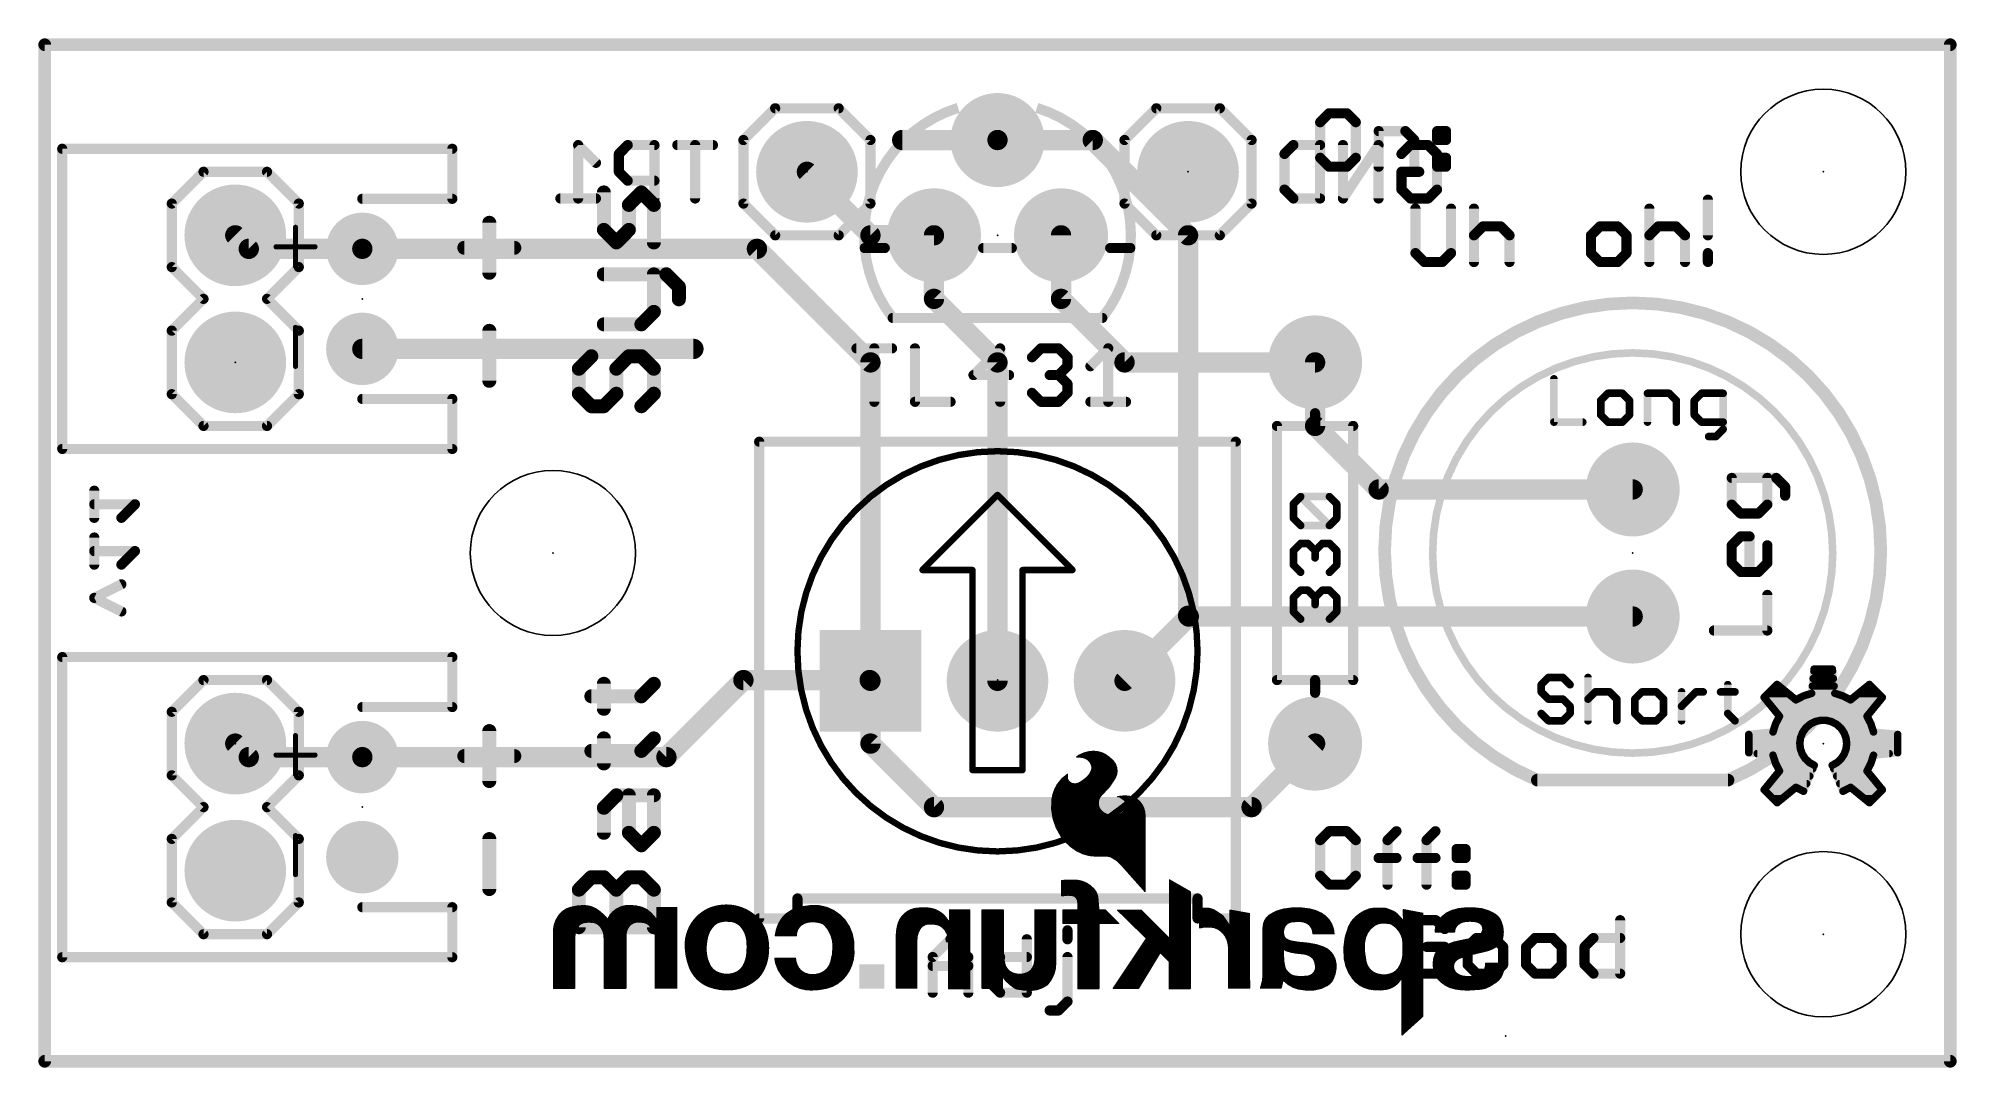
# Model space of a CAD drawing. Extents: x -0.1 to 38.2, y -26.7 to 20.4.
# Drawn here: x -0.13 to 38.23, y -0.13 to 20.45 of the extents above; entities outside this region: 1.
import ezdxf

# ---------------------------------------------------------------- set-up
doc = ezdxf.new("R2010")
doc.units = 0
for name, color, linetype in [('1', 12, 'CONTINUOUS'), ('16', 132, 'CONTINUOUS'), ('17', 110, 'CONTINUOUS'), ('20', 53, 'CONTINUOUS'), ('21', 41, 'CONTINUOUS'), ('22', 40, 'CONTINUOUS'), ('23', 53, 'CONTINUOUS'), ('24', 53, 'CONTINUOUS'), ('51', 53, 'CONTINUOUS')]:
    doc.layers.add(name, color=color, linetype=linetype)

# ---------------------------------------------------------------- blocks, each defined once
blk = doc.blocks.new('ROUNDP')
at = {"const_width": 0.5}
blk.add_lwpolyline([(0, -0.25, 1), (0, 0.25, 1), (0, -0.25)], format="xyb", dxfattribs=at)
blk = doc.blocks.new('RECT')
blk.add_solid([(-0.5, -0.5), (0.5, -0.5), (-0.5, 0.5), (0.5, 0.5)])
blk = doc.blocks.new('SQUAREP')
blk.add_solid([(-0.5, -0.5), (0.5, -0.5), (-0.5, 0.5), (0.5, 0.5)])

msp = doc.modelspace()

# ---------------------------------------------------------------- linework, layer by layer
at = {"layer": '1'}
for points, const_width in [([(0, 20.32), (38.1, 20.32)], 0.254), ([(0, 0), (0, 20.32)], 0.254), ([(38.1, 20.32), (38.1, 0)], 0.254), ([(16.51, 16.51), (15.24, 17.78)], 0.4064), ([(4.08, 16.24), (3.81, 16.51)], 0.4064), ([(17.78, 16.51), (16.51, 16.51)], 0.4064), ([(17.78, 15.24), (17.78, 16.51)], 0.4064), ([(20.32, 15.24), (20.32, 16.51)], 0.4064), ([(6.35, 16.24), (4.08, 16.24)], 0.4064), ([(14.24, 16.24), (6.35, 16.24)], 0.4064), ([(16.51, 13.97), (14.24, 16.24)], 0.4064), ([(19.05, 13.97), (17.78, 15.24)], 0.4064), ([(21.59, 13.97), (20.32, 15.24)], 0.4064), ([(16.51, 7.605), (16.51, 13.97)], 0.4064), ([(19.05, 7.605), (19.05, 13.97)], 0.4064), ([(21.59, 13.97), (25.4, 13.97)], 0.4064), ([(25.4, 13.97), (25.4, 12.7)], 0.4064), ([(25.4, 12.7), (26.67, 11.43)], 0.4064), ([(26.67, 11.43), (31.75, 11.43)], 0.4064), ([(12.43, 6.08), (13.97, 7.62)], 0.4064), ([(13.97, 7.62), (16.495, 7.62)], 0.4064), ([(16.495, 7.62), (16.51, 7.605)], 0.4064), ([(16.51, 7.605), (16.51, 6.35)], 0.4064), ([(3.81, 6.35), (4.08, 6.08)], 0.4064), ([(16.51, 6.35), (17.78, 5.08)], 0.4064), ([(24.13, 5.08), (25.4, 6.35)], 0.4064), ([(4.08, 6.08), (6.35, 6.08)], 0.4064), ([(6.35, 6.08), (12.43, 6.08)], 0.4064), ([(17.78, 5.08), (24.13, 5.08)], 0.4064), ([(38.1, 0), (0, 0)], 0.254)]:
    msp.add_lwpolyline(points, dxfattribs=dict(at, const_width=const_width))
for points, const_width in [([(0, 20.3835, 1), (0, 20.2565)], 0.127), ([(0.0635, 20.32, 1), (-0.0635, 20.32)], 0.127), ([(38.1635, 20.32, 1), (38.0365, 20.32)], 0.127), ([(38.1, 20.2565, 1), (38.1, 20.3835)], 0.127), ([(15.3118, 17.8518, 1), (15.1682, 17.7082)], 0.2032), ([(3.8818, 16.5818, 1), (3.7382, 16.4382)], 0.2032), ([(16.51, 16.6116, 1), (16.51, 16.4084)], 0.2032), ([(16.4382, 16.4382, 1), (16.5818, 16.5818)], 0.2032), ([(17.8816, 16.51, 1), (17.6784, 16.51)], 0.2032), ([(17.78, 16.4084, 1), (17.78, 16.6116)], 0.2032), ([(20.4216, 16.51, 1), (20.2184, 16.51)], 0.2032), ([(4.08, 16.3416, 1), (4.08, 16.1384)], 0.2032), ([(4.0082, 16.1682, 1), (4.1518, 16.3118)], 0.2032), ([(6.35, 16.3416, 1), (6.35, 16.1384)], 0.2032), ([(6.35, 16.1384, 1), (6.35, 16.3416)], 0.2032), ([(14.3118, 16.3118, 1), (14.1682, 16.1682)], 0.2032), ([(14.24, 16.1384, 1), (14.24, 16.3416)], 0.2032), ([(17.8518, 15.3118, 1), (17.7082, 15.1682)], 0.2032), ([(20.3918, 15.3118, 1), (20.2482, 15.1682)], 0.2032), ([(17.6784, 15.24, 1), (17.8816, 15.24)], 0.2032), ([(20.2184, 15.24, 1), (20.4216, 15.24)], 0.2032), ([(16.6116, 13.97, 1), (16.4084, 13.97)], 0.2032), ([(16.4382, 13.8982, 1), (16.5818, 14.0418)], 0.2032), ([(19.1516, 13.97, 1), (18.9484, 13.97)], 0.2032), ([(18.9782, 13.8982, 1), (19.1218, 14.0418)], 0.2032), ([(21.59, 14.0716, 1), (21.59, 13.8684)], 0.2032), ([(21.5182, 13.8982, 1), (21.6618, 14.0418)], 0.2032), ([(25.5016, 13.97, 1), (25.2984, 13.97)], 0.2032), ([(25.4, 13.8684, 1), (25.4, 14.0716)], 0.2032), ([(25.2984, 12.7, 1), (25.5016, 12.7)], 0.2032), ([(25.4718, 12.7718, 1), (25.3282, 12.6282)], 0.2032), ([(26.67, 11.5316, 1), (26.67, 11.3284)], 0.2032), ([(26.5982, 11.3582, 1), (26.7418, 11.5018)], 0.2032), ([(31.75, 11.3284, 1), (31.75, 11.5316)], 0.2032), ([(13.97, 7.7216, 1), (13.97, 7.5184)], 0.2032), ([(14.0418, 7.5482, 1), (13.8982, 7.6918)], 0.2032), ([(16.5668, 7.6918, 1), (16.4232, 7.5482)], 0.2032), ([(16.6116, 7.605, 1), (16.4084, 7.605)], 0.2032), ([(16.4084, 7.605, 1), (16.6116, 7.605)], 0.2032), ([(16.4382, 7.5332, 1), (16.5818, 7.6768)], 0.2032), ([(16.495, 7.5184, 1), (16.495, 7.7216)], 0.2032), ([(18.9484, 7.605, 1), (19.1516, 7.605)], 0.2032), ([(3.8818, 6.4218, 1), (3.7382, 6.2782)], 0.2032), ([(16.5818, 6.4218, 1), (16.4382, 6.2782)], 0.2032), ([(25.4718, 6.2782, 1), (25.3282, 6.4218)], 0.2032), ([(4.08, 6.1816, 1), (4.08, 5.9784)], 0.2032), ([(4.0082, 6.0082, 1), (4.1518, 6.1518)], 0.2032), ([(6.35, 6.1816, 1), (6.35, 5.9784)], 0.2032), ([(6.35, 5.9784, 1), (6.35, 6.1816)], 0.2032), ([(12.3582, 6.1518, 1), (12.5018, 6.0082)], 0.2032), ([(12.43, 5.9784, 1), (12.43, 6.1816)], 0.2032), ([(16.4084, 6.35, 1), (16.6116, 6.35)], 0.2032), ([(17.78, 5.1816, 1), (17.78, 4.9784)], 0.2032), ([(17.7082, 5.0082, 1), (17.8518, 5.1518)], 0.2032), ([(24.0582, 5.1518, 1), (24.2018, 5.0082)], 0.2032), ([(24.13, 4.9784, 1), (24.13, 5.1816)], 0.2032), ([(0, 0.0635, 1), (0, -0.0635)], 0.127), ([(-0.0635, 0, 1), (0.0635, 0)], 0.127), ([(38.0365, 0, 1), (38.1635, 0)], 0.127), ([(38.1, -0.0635, 1), (38.1, 0.0635)], 0.127)]:
    msp.add_lwpolyline(points, format="xyb", dxfattribs=dict(at, const_width=const_width))
at = {"layer": '16'}
for points, const_width in [([(0, 0), (0, 20.32)], 0.254), ([(0, 20.32), (38.1, 20.32)], 0.254), ([(38.1, 20.32), (38.1, 0)], 0.254), ([(19.05, 18.415), (17.145, 18.415)], 0.4064), ([(20.955, 18.415), (19.05, 18.415)], 0.4064), ([(22.86, 16.51), (20.955, 18.415)], 0.4064), ([(22.86, 8.905), (22.86, 16.51)], 0.4064), ([(6.35, 14.24), (12.97, 14.24)], 0.4064), ([(0.9906, 10.8626), (0.9906, 11.405)], 0.2032), ([(1.8041, 11.1338), (0.9906, 11.1338)], 0.2032), ([(1.5329, 10.8626), (1.8041, 11.1338)], 0.2032), ([(0.9906, 9.9271), (0.9906, 10.4694)], 0.2032), ([(1.8041, 10.1983), (0.9906, 10.1983)], 0.2032), ([(1.5329, 9.9271), (1.8041, 10.1983)], 0.2032), ([(0.9906, 9.2628), (1.5329, 9.5339)], 0.2032), ([(1.5329, 8.9916), (0.9906, 9.2628)], 0.2032), ([(21.59, 7.605), (22.875, 8.89)], 0.4064), ([(22.875, 8.89), (22.86, 8.905)], 0.4064), ([(22.875, 8.89), (31.75, 8.89)], 0.4064), ([(38.1, 0), (0, 0)], 0.254)]:
    msp.add_lwpolyline(points, dxfattribs=dict(at, const_width=const_width))
for points, const_width in [([(0.0635, 20.32, 1), (-0.0635, 20.32)], 0.127), ([(0, 20.3835, 1), (0, 20.2565)], 0.127), ([(38.1635, 20.32, 1), (38.0365, 20.32)], 0.127), ([(38.1, 20.2565, 1), (38.1, 20.3835)], 0.127), ([(17.145, 18.5166, 1), (17.145, 18.3134)], 0.2032), ([(19.05, 18.5166, 1), (19.05, 18.3134)], 0.2032), ([(19.05, 18.3134, 1), (19.05, 18.5166)], 0.2032), ([(21.0268, 18.4868, 1), (20.8832, 18.3432)], 0.2032), ([(20.955, 18.3134, 1), (20.955, 18.5166)], 0.2032), ([(22.9616, 16.51, 1), (22.7584, 16.51)], 0.2032), ([(22.7882, 16.4382, 1), (22.9318, 16.5818)], 0.2032), ([(6.35, 14.3416, 1), (6.35, 14.1384)], 0.2032), ([(12.97, 14.1384, 1), (12.97, 14.3416)], 0.2032), ([(1.0414, 11.405, 1), (0.9398, 11.405)], 0.1016), ([(0.9906, 11.1846, 1), (0.9906, 11.083)], 0.1016), ([(1.84, 11.0979, 1), (1.7682, 11.1697)], 0.1016), ([(1.8041, 11.083, 1), (1.8041, 11.1846)], 0.1016), ([(0.9398, 10.8626, 1), (1.0414, 10.8626)], 0.1016), ([(1.497, 10.8986, 1), (1.5688, 10.8267)], 0.1016), ([(1.0414, 10.4694, 1), (0.9398, 10.4694)], 0.1016), ([(0.9906, 10.2491, 1), (0.9906, 10.1475)], 0.1016), ([(0.9398, 9.9271, 1), (1.0414, 9.9271)], 0.1016), ([(1.497, 9.963, 1), (1.5688, 9.8912)], 0.1016), ([(1.84, 10.1624, 1), (1.7682, 10.2342)], 0.1016), ([(1.8041, 10.1475, 1), (1.8041, 10.2491)], 0.1016), ([(1.5556, 9.4885, 1), (1.5102, 9.5794)], 0.1016), ([(1.0133, 9.3082, 1), (0.9679, 9.2173)], 0.1016), ([(0.9679, 9.3082, 1), (1.0133, 9.2173)], 0.1016), ([(1.5102, 8.9462, 1), (1.5556, 9.037)], 0.1016), ([(22.7584, 8.905, 1), (22.9616, 8.905)], 0.2032), ([(22.9318, 8.9768, 1), (22.7882, 8.8332)], 0.2032), ([(22.875, 8.9916, 1), (22.875, 8.7884)], 0.2032), ([(22.9468, 8.8182, 1), (22.8032, 8.9618)], 0.2032), ([(22.8032, 8.8182, 1), (22.9468, 8.9618)], 0.2032), ([(31.75, 8.7884, 1), (31.75, 8.9916)], 0.2032), ([(21.5182, 7.6768, 1), (21.6618, 7.5332)], 0.2032), ([(0, 0.0635, 1), (0, -0.0635)], 0.127), ([(-0.0635, 0, 1), (0.0635, 0)], 0.127), ([(38.0365, 0, 1), (38.1635, 0)], 0.127), ([(38.1, -0.0635, 1), (38.1, 0.0635)], 0.127)]:
    msp.add_lwpolyline(points, format="xyb", dxfattribs=dict(at, const_width=const_width))
at = {"layer": '20', "const_width": 0.2032}
for points in [[(38.1, 20.32), (0, 20.32)], [(0, 20.32), (0, 0)], [(38.1, 0), (38.1, 20.32)], [(0, 0), (38.1, 0)]]:
    msp.add_lwpolyline(points, dxfattribs=at)
at = {"layer": '20', "const_width": 0.1016}
for points in [[(0, 20.3708, 1), (0, 20.2692)], [(0.0508, 20.32, 1), (-0.0508, 20.32)], [(38.1508, 20.32, 1), (38.0492, 20.32)], [(38.1, 20.2692, 1), (38.1, 20.3708)], [(0, 0.0508, 1), (0, -0.0508)], [(-0.0508, 0, 1), (0.0508, 0)], [(38.0492, 0, 1), (38.1508, 0)], [(38.1, -0.0508, 1), (38.1, 0.0508)]]:
    msp.add_lwpolyline(points, format="xyb", dxfattribs=at)
at = {"layer": '20'}
for centre in [(35.56, 17.78), (10.16, 10.16), (35.56, 2.54)]:
    msp.add_circle(centre, 1.651, dxfattribs=at)
at = {"layer": '21'}
for points, const_width in [([(18.2637, 19.0585, 0.5267), (16.9554, 14.859)], 0.2032), ([(21.1445, 14.859, 0.5267), (19.8363, 19.0584)], 0.2032), ([(25.5524, 18.7714, 1), (25.4508, 18.7714)], 0.1016), ([(25.4657, 18.8073, 1), (25.5375, 18.7354)], 0.1016), ([(25.6796, 19.0001, 1), (25.6796, 18.8985)], 0.1016), ([(25.7155, 18.9134, 1), (25.6436, 18.9852)], 0.1016), ([(26.0714, 18.9852, 1), (25.9995, 18.9134)], 0.1016), ([(26.0355, 18.8985, 1), (26.0355, 19.0001)], 0.1016), ([(26.2642, 18.7714, 1), (26.1626, 18.7714)], 0.1016), ([(26.1775, 18.7354, 1), (26.2493, 18.8073)], 0.1016), ([(26.7218, 18.5934, 1), (26.6202, 18.5934)], 0.1016), ([(26.671, 18.6442, 1), (26.671, 18.5426)], 0.1016), ([(27.2408, 18.6293, 1), (27.1689, 18.5575)], 0.1016), ([(27.2049, 18.5426, 1), (27.2049, 18.6442)], 0.1016), ([(27.4336, 18.4155, 1), (27.332, 18.4155)], 0.1016), ([(27.3469, 18.3795, 1), (27.4187, 18.4514)], 0.1016), ([(27.8404, 18.6442, 1), (27.8404, 18.5426)], 0.1016), ([(27.8912, 18.5934, 1), (27.7896, 18.5934)], 0.1016), ([(27.8404, 18.4663, 1), (27.8404, 18.3647)], 0.1016), ([(27.7896, 18.4155, 1), (27.8912, 18.4155)], 0.1016), ([(28.0691, 18.5934, 1), (27.9675, 18.5934)], 0.1016), ([(27.9675, 18.4155, 1), (28.0691, 18.4155)], 0.1016), ([(28.0183, 18.5426, 1), (28.0183, 18.6442)], 0.1016), ([(28.0183, 18.3647, 1), (28.0183, 18.4663)], 0.1016), ([(0.4008, 18.24, 1), (0.2992, 18.24)], 0.1016), ([(0.35, 18.2908, 1), (0.35, 18.1892)], 0.1016), ([(8.2008, 18.24, 1), (8.0992, 18.24)], 0.1016), ([(8.15, 18.1892, 1), (8.15, 18.2908)], 0.1016), ([(25.5375, 18.0955, 1), (25.4657, 18.0236)], 0.1016), ([(25.4508, 18.0596, 1), (25.5524, 18.0596)], 0.1016), ([(26.1626, 18.0596, 1), (26.2642, 18.0596)], 0.1016), ([(26.2493, 18.0236, 1), (26.1775, 18.0955)], 0.1016), ([(27.8404, 18.1104, 1), (27.8404, 18.0088)], 0.1016), ([(27.8912, 18.0596, 1), (27.7896, 18.0596)], 0.1016), ([(28.0691, 18.0596, 1), (27.9675, 18.0596)], 0.1016), ([(28.0183, 18.0088, 1), (28.0183, 18.1104)], 0.1016), ([(3.175, 17.8308, 1), (3.175, 17.7292)], 0.1016), ([(3.2109, 17.7441, 1), (3.1391, 17.8159)], 0.1016), ([(4.4809, 17.8159, 1), (4.4091, 17.7441)], 0.1016), ([(4.445, 17.7292, 1), (4.445, 17.8308)], 0.1016), ([(25.6796, 17.9324, 1), (25.6796, 17.8308)], 0.1016), ([(25.6436, 17.8457, 1), (25.7155, 17.9175)], 0.1016), ([(25.9995, 17.9175, 1), (26.0714, 17.8457)], 0.1016), ([(26.0355, 17.8308, 1), (26.0355, 17.9324)], 0.1016), ([(26.6202, 17.8816, 1), (26.7218, 17.8816)], 0.1016), ([(27.332, 17.8816, 1), (27.4336, 17.8816)], 0.1016), ([(27.8404, 17.9324, 1), (27.8404, 17.8308)], 0.1016), ([(27.7896, 17.8816, 1), (27.8912, 17.8816)], 0.1016), ([(27.9675, 17.8816, 1), (28.0691, 17.8816)], 0.1016), ([(28.0183, 17.8308, 1), (28.0183, 17.9324)], 0.1016), ([(6.35, 17.2908, 1), (6.35, 17.1892)], 0.1016), ([(8.0992, 17.24, 1), (8.2008, 17.24)], 0.1016), ([(8.15, 17.1892, 1), (8.15, 17.2908)], 0.1016), ([(11.2492, 17.3679, 1), (11.1095, 17.3679)], 0.1397), ([(11.9787, 17.4173, 1), (11.8799, 17.3185)], 0.1397), ([(11.9787, 17.3185, 1), (11.8799, 17.4173)], 0.1397), ([(33.3044, 17.2223, 1), (33.2028, 17.2223)], 0.1016), ([(2.5908, 17.145, 1), (2.4892, 17.145)], 0.1016), ([(2.5041, 17.1809, 1), (2.5759, 17.1091)], 0.1016), ([(5.1308, 17.145, 1), (5.0292, 17.145)], 0.1016), ([(5.0441, 17.1091, 1), (5.1159, 17.1809)], 0.1016), ([(8.9592, 16.7606, 1), (8.8195, 16.7606)], 0.1397), ([(11.7492, 17.118, 1), (11.6095, 17.118)], 0.1397), ([(11.6299, 17.1673, 1), (11.7287, 17.0686)], 0.1397), ([(12.2492, 17.118, 1), (12.1095, 17.118)], 0.1397), ([(12.1299, 17.0686, 1), (12.2287, 17.1673)], 0.1397), ([(27.4574, 17.0443, 1), (27.3558, 17.0443)], 0.1016), ([(28.1692, 17.0443, 1), (28.0676, 17.0443)], 0.1016), ([(28.6268, 17.0443, 1), (28.5252, 17.0443)], 0.1016), ([(32.135, 17.0443, 1), (32.0334, 17.0443)], 0.1016), ([(11.1095, 16.618, 1), (11.2492, 16.618)], 0.1397), ([(11.2288, 16.6674, 1), (11.13, 16.5686)], 0.1397), ([(11.6095, 16.618, 1), (11.7492, 16.618)], 0.1397), ([(11.7287, 16.5686, 1), (11.6299, 16.6674)], 0.1397), ([(28.5401, 16.5464, 1), (28.6119, 16.4745)], 0.1016), ([(28.7539, 16.7392, 1), (28.7539, 16.6376)], 0.1016), ([(28.7899, 16.6525, 1), (28.718, 16.7243)], 0.1016), ([(29.1458, 16.7243, 1), (29.0739, 16.6525)], 0.1016), ([(29.1099, 16.6376, 1), (29.1099, 16.7392)], 0.1016), ([(29.3386, 16.5105, 1), (29.237, 16.5105)], 0.1016), ([(29.2519, 16.4745, 1), (29.3237, 16.5464)], 0.1016), ([(30.9656, 16.5105, 1), (30.864, 16.5105)], 0.1016), ([(30.8789, 16.5464, 1), (30.9507, 16.4745)], 0.1016), ([(31.0927, 16.7392, 1), (31.0927, 16.6376)], 0.1016), ([(31.1287, 16.6525, 1), (31.0568, 16.7243)], 0.1016), ([(31.4846, 16.7243, 1), (31.4127, 16.6525)], 0.1016), ([(31.4486, 16.6376, 1), (31.4486, 16.7392)], 0.1016), ([(31.6774, 16.5105, 1), (31.5758, 16.5105)], 0.1016), ([(31.5907, 16.4745, 1), (31.6625, 16.5464)], 0.1016), ([(32.0483, 16.5464, 1), (32.1201, 16.4745)], 0.1016), ([(32.2621, 16.7392, 1), (32.2621, 16.6376)], 0.1016), ([(32.2981, 16.6525, 1), (32.2262, 16.7243)], 0.1016), ([(32.654, 16.7243, 1), (32.5821, 16.6525)], 0.1016), ([(32.618, 16.6376, 1), (32.618, 16.7392)], 0.1016), ([(32.8468, 16.5105, 1), (32.7452, 16.5105)], 0.1016), ([(32.7601, 16.4745, 1), (32.8319, 16.5464)], 0.1016), ([(33.2028, 16.5105, 1), (33.3044, 16.5105)], 0.1016), ([(8.3894, 16.3305, 1), (8.3894, 16.1908)], 0.1397), ([(9.3893, 16.1908, 1), (9.3893, 16.3305)], 0.1397), ([(11.38, 16.4174, 1), (11.4788, 16.3186)], 0.1397), ([(11.38, 16.3186, 1), (11.4788, 16.4174)], 0.1397), ([(12.1095, 16.368, 1), (12.2492, 16.368)], 0.1397), ([(16.3951, 16.3068, 1), (16.3951, 16.2052)], 0.1016), ([(16.7963, 16.2052, 1), (16.7963, 16.3068)], 0.1016), ([(18.7637, 16.3068, 1), (18.7637, 16.2052)], 0.1016), ([(19.3363, 16.2052, 1), (19.3363, 16.3068)], 0.1016), ([(21.3037, 16.3068, 1), (21.3037, 16.2052)], 0.1016), ([(21.7049, 16.2052, 1), (21.7049, 16.3068)], 0.1016), ([(27.4425, 16.1905, 1), (27.3707, 16.1186)], 0.1016), ([(27.3558, 16.1546, 1), (27.4574, 16.1546)], 0.1016), ([(28.0676, 16.1546, 1), (28.1692, 16.1546)], 0.1016), ([(28.1543, 16.1186, 1), (28.0825, 16.1905)], 0.1016), ([(30.9507, 16.1905, 1), (30.8789, 16.1186)], 0.1016), ([(30.864, 16.1546, 1), (30.9656, 16.1546)], 0.1016), ([(31.5758, 16.1546, 1), (31.6774, 16.1546)], 0.1016), ([(31.6625, 16.1186, 1), (31.5907, 16.1905)], 0.1016), ([(33.3044, 16.1546, 1), (33.2028, 16.1546)], 0.1016), ([(2.5759, 15.9109, 1), (2.5041, 15.8391)], 0.1016), ([(2.4892, 15.875, 1), (2.5908, 15.875)], 0.1016), ([(5.0292, 15.875, 1), (5.1308, 15.875)], 0.1016), ([(5.1159, 15.8391, 1), (5.0441, 15.9109)], 0.1016), ([(8.8195, 15.7607, 1), (8.9592, 15.7607)], 0.1397), ([(11.1794, 15.8006, 1), (11.1794, 15.6609)], 0.1397), ([(12.2492, 15.7308, 1), (12.1095, 15.7308)], 0.1397), ([(12.4787, 15.7802, 1), (12.3799, 15.6814)], 0.1397), ([(12.4293, 15.6609, 1), (12.4293, 15.8006)], 0.1397), ([(27.5846, 16.0274, 1), (27.5846, 15.9258)], 0.1016), ([(27.5486, 15.9407, 1), (27.6205, 16.0125)], 0.1016), ([(27.9045, 16.0125, 1), (27.9764, 15.9407)], 0.1016), ([(27.9405, 15.9258, 1), (27.9405, 16.0274)], 0.1016), ([(28.5252, 15.9766, 1), (28.6268, 15.9766)], 0.1016), ([(29.237, 15.9766, 1), (29.3386, 15.9766)], 0.1016), ([(31.0927, 16.0274, 1), (31.0927, 15.9258)], 0.1016), ([(31.0568, 15.9407, 1), (31.1287, 16.0125)], 0.1016), ([(31.4127, 16.0125, 1), (31.4846, 15.9407)], 0.1016), ([(31.4486, 15.9258, 1), (31.4486, 16.0274)], 0.1016), ([(32.0334, 15.9766, 1), (32.135, 15.9766)], 0.1016), ([(32.7452, 15.9766, 1), (32.8468, 15.9766)], 0.1016), ([(33.2028, 15.9766, 1), (33.3044, 15.9766)], 0.1016), ([(12.7491, 15.4808, 1), (12.6094, 15.4808)], 0.1397), ([(12.6299, 15.4314, 1), (12.7287, 15.5302)], 0.1397), ([(3.2109, 15.2041, 1), (3.1391, 15.2759)], 0.1016), ([(3.1391, 15.2041, 1), (3.2109, 15.2759)], 0.1016), ([(4.4809, 15.2759, 1), (4.4091, 15.2041)], 0.1016), ([(4.4091, 15.2759, 1), (4.4809, 15.2041)], 0.1016), ([(12.1095, 14.9808, 1), (12.2492, 14.9808)], 0.1397), ([(12.2287, 14.9314, 1), (12.1299, 15.0302)], 0.1397), ([(12.6094, 15.2308, 1), (12.7491, 15.2308)], 0.1397), ([(16.9555, 14.9098, 1), (16.9555, 14.8082)], 0.1016), ([(21.1445, 14.8082, 1), (21.1445, 14.9098)], 0.1016), ([(33.655, 5.62, 5.0079), (29.845, 5.62)], 0.254), ([(2.5908, 14.605, 1), (2.4892, 14.605)], 0.1016), ([(2.5041, 14.6409, 1), (2.5759, 14.5691)], 0.1016), ([(5.1308, 14.605, 1), (5.0292, 14.605)], 0.1016), ([(5.0441, 14.5691, 1), (5.1159, 14.6409)], 0.1016), ([(8.9592, 14.6016, 1), (8.8195, 14.6016)], 0.1397), ([(11.1794, 14.8007, 1), (11.1794, 14.661)], 0.1397), ([(11.8799, 14.7802, 1), (11.9787, 14.6815)], 0.1397), ([(11.9293, 14.661, 1), (11.9293, 14.8007)], 0.1397), ([(10.9788, 14.0442, 1), (10.88, 14.143)], 0.1397), ([(11.6793, 14.1635, 1), (11.6793, 14.0238)], 0.1397), ([(11.7287, 14.0442, 1), (11.6299, 14.143)], 0.1397), ([(11.9787, 14.143, 1), (11.8799, 14.0442)], 0.1397), ([(11.9293, 14.0238, 1), (11.9293, 14.1635)], 0.1397), ([(16.2306, 14.3011, 1), (16.2306, 14.1995)], 0.1016), ([(16.6373, 14.2503, 1), (16.5357, 14.2503)], 0.1016), ([(16.9424, 14.1995, 1), (16.9424, 14.3011)], 0.1016), ([(17.4508, 14.2503, 1), (17.3492, 14.2503)], 0.1016), ([(19.154, 14.2503, 1), (19.0525, 14.2503)], 0.1016), ([(19.1392, 14.2144, 1), (19.0673, 14.2862)], 0.1016), ([(19.9167, 14.3011, 1), (19.9167, 14.1995)], 0.1016), ([(19.9527, 14.2144, 1), (19.8808, 14.2862)], 0.1016), ([(20.3086, 14.2862, 1), (20.2367, 14.2144)], 0.1016), ([(20.2726, 14.1995, 1), (20.2726, 14.3011)], 0.1016), ([(21.3149, 14.2503, 1), (21.2133, 14.2503)], 0.1016), ([(21.3, 14.2144, 1), (21.2282, 14.2862)], 0.1016), ([(31.75, 6.16, 1), (31.75, 14.16, 1), (31.75, 6.16)], 0.1524), ([(10.7493, 13.8436, 1), (10.6096, 13.8436)], 0.1397), ([(10.63, 13.893, 1), (10.7288, 13.7942)], 0.1397), ([(11.4992, 13.8436, 1), (11.3595, 13.8436)], 0.1397), ([(11.38, 13.893, 1), (11.4788, 13.7942)], 0.1397), ([(12.2492, 13.8436, 1), (12.1095, 13.8436)], 0.1397), ([(12.1299, 13.7942, 1), (12.2287, 13.893)], 0.1397), ([(18.5694, 13.7673, 1), (18.5694, 13.6657)], 0.1016), ([(19.2812, 13.6657, 1), (19.2812, 13.7673)], 0.1016), ([(19.7029, 14.1083, 1), (19.7747, 14.0364)], 0.1016), ([(20.0947, 13.7673, 1), (20.0947, 13.6657)], 0.1016), ([(20.3086, 13.7524, 1), (20.2367, 13.6805)], 0.1016), ([(20.2726, 13.6657, 1), (20.2726, 13.7673)], 0.1016), ([(20.5014, 14.0724, 1), (20.3998, 14.0724)], 0.1016), ([(20.3998, 13.8944, 1), (20.5014, 13.8944)], 0.1016), ([(20.4147, 14.0364, 1), (20.4865, 14.1083)], 0.1016), ([(20.4865, 13.8585, 1), (20.4147, 13.9303)], 0.1016), ([(20.8723, 13.9303, 1), (20.9441, 13.8585)], 0.1016), ([(2.5759, 13.3709, 1), (2.5041, 13.2991)], 0.1016), ([(5.1159, 13.2991, 1), (5.0441, 13.3709)], 0.1016), ([(8.8195, 13.6017, 1), (8.9592, 13.6017)], 0.1397), ([(10.7288, 13.3931, 1), (10.63, 13.2943)], 0.1397), ([(11.4788, 13.2943, 1), (11.38, 13.3931)], 0.1397), ([(12.2287, 13.2943, 1), (12.1299, 13.3931)], 0.1397), ([(18.5335, 13.7524, 1), (18.6053, 13.6805)], 0.1016), ([(19.7747, 13.3965, 1), (19.7029, 13.3246)], 0.1016), ([(20.2367, 13.7524, 1), (20.3086, 13.6805)], 0.1016), ([(20.5014, 13.5385, 1), (20.3998, 13.5385)], 0.1016), ([(20.4147, 13.5026, 1), (20.4865, 13.5744)], 0.1016), ([(20.4865, 13.3246, 1), (20.4147, 13.3965)], 0.1016), ([(30.2133, 13.6405, 1), (30.1371, 13.6405)], 0.0762), ([(31.2548, 13.3905, 1), (31.2548, 13.3143)], 0.0762), ([(31.2817, 13.3255, 1), (31.2278, 13.3794)], 0.0762), ([(31.5698, 13.3794, 1), (31.5159, 13.3255)], 0.0762), ([(31.5429, 13.3143, 1), (31.5429, 13.3905)], 0.0762), ([(32.0843, 13.3524, 1), (32.0081, 13.3524)], 0.0762), ([(32.0462, 13.3905, 1), (32.0462, 13.3143)], 0.0762), ([(32.5053, 13.3794, 1), (32.4515, 13.3255)], 0.0762), ([(32.4784, 13.3143, 1), (32.4784, 13.3905)], 0.0762), ([(33.1258, 13.3905, 1), (33.1258, 13.3143)], 0.0762), ([(33.1528, 13.3255, 1), (33.0989, 13.3794)], 0.0762), ([(33.5961, 13.3524, 1), (33.5199, 13.3524)], 0.0762), ([(33.558, 13.3143, 1), (33.558, 13.3905)], 0.0762), ([(2.4892, 13.335, 1), (2.5908, 13.335)], 0.1016), ([(5.0292, 13.335, 1), (5.1308, 13.335)], 0.1016), ([(6.35, 13.2908, 1), (6.35, 13.1892)], 0.1016), ([(8.2008, 13.24, 1), (8.0992, 13.24)], 0.1016), ([(8.15, 13.1892, 1), (8.15, 13.2908)], 0.1016), ([(10.6096, 13.3437, 1), (10.7493, 13.3437)], 0.1397), ([(10.9294, 13.1636, 1), (10.9294, 13.0238)], 0.1397), ([(10.88, 13.0443, 1), (10.9788, 13.1431)], 0.1397), ([(11.13, 13.1431, 1), (11.2288, 13.0443)], 0.1397), ([(11.1794, 13.0238, 1), (11.1794, 13.1636)], 0.1397), ([(11.3595, 13.3437, 1), (11.4992, 13.3437)], 0.1397), ([(11.8799, 13.1431, 1), (11.9787, 13.0443)], 0.1397), ([(12.1095, 13.3437, 1), (12.2492, 13.3437)], 0.1397), ([(16.5357, 13.1826, 1), (16.6373, 13.1826)], 0.1016), ([(17.4, 13.2334, 1), (17.4, 13.1318)], 0.1016), ([(17.3492, 13.1826, 1), (17.4508, 13.1826)], 0.1016), ([(18.1118, 13.1318, 1), (18.1118, 13.2334)], 0.1016), ([(19.0525, 13.1826, 1), (19.154, 13.1826)], 0.1016), ([(19.9167, 13.2334, 1), (19.9167, 13.1318)], 0.1016), ([(19.8808, 13.1467, 1), (19.9527, 13.2185)], 0.1016), ([(20.2367, 13.2185, 1), (20.3086, 13.1467)], 0.1016), ([(20.2726, 13.1318, 1), (20.2726, 13.2334)], 0.1016), ([(20.3998, 13.3605, 1), (20.5014, 13.3605)], 0.1016), ([(20.9082, 13.2334, 1), (20.9082, 13.1318)], 0.1016), ([(21.2133, 13.1826, 1), (21.3149, 13.1826)], 0.1016), ([(21.62, 13.1318, 1), (21.62, 13.2334)], 0.1016), ([(25.4508, 12.954, 1), (25.3492, 12.954)], 0.1016), ([(31.1488, 13.2084, 1), (31.0726, 13.2084)], 0.0762), ([(31.0838, 13.2353, 1), (31.1377, 13.1814)], 0.0762), ([(31.725, 13.2084, 1), (31.6488, 13.2084)], 0.0762), ([(31.66, 13.1814, 1), (31.7139, 13.2353)], 0.0762), ([(32.6606, 13.2084, 1), (32.5844, 13.2084)], 0.0762), ([(32.5955, 13.1814, 1), (32.6494, 13.2353)], 0.0762), ([(32.9548, 13.2353, 1), (33.0087, 13.1814)], 0.0762), ([(33.0199, 13.2084, 1), (32.9437, 13.2084)], 0.0762), ([(3.175, 12.7508, 1), (3.175, 12.6492)], 0.1016), ([(3.1391, 12.6641, 1), (3.2109, 12.7359)], 0.1016), ([(4.4091, 12.7359, 1), (4.4809, 12.6641)], 0.1016), ([(4.445, 12.6492, 1), (4.445, 12.7508)], 0.1016), ([(24.6888, 12.7, 1), (24.5872, 12.7)], 0.1016), ([(24.638, 12.7508, 1), (24.638, 12.6492)], 0.1016), ([(25.4, 12.7508, 1), (25.4, 12.6492)], 0.1016), ([(25.3492, 12.7, 1), (25.4508, 12.7)], 0.1016), ([(25.4, 12.6492, 1), (25.4, 12.7508)], 0.1016), ([(26.2128, 12.7, 1), (26.1112, 12.7)], 0.1016), ([(26.162, 12.6492, 1), (26.162, 12.7508)], 0.1016), ([(30.1752, 12.8143, 1), (30.1752, 12.7381)], 0.0762), ([(30.1371, 12.7762, 1), (30.2133, 12.7762)], 0.0762), ([(30.7514, 12.7381, 1), (30.7514, 12.8143)], 0.0762), ([(31.1377, 12.9472, 1), (31.0838, 12.8933)], 0.0762), ([(31.0726, 12.9203, 1), (31.1488, 12.9203)], 0.0762), ([(31.2548, 12.8143, 1), (31.2548, 12.7381)], 0.0762), ([(31.2278, 12.7493, 1), (31.2817, 12.8031)], 0.0762), ([(31.5159, 12.8031, 1), (31.5698, 12.7493)], 0.0762), ([(31.5429, 12.7381, 1), (31.5429, 12.8143)], 0.0762), ([(31.6488, 12.9203, 1), (31.725, 12.9203)], 0.0762), ([(31.7139, 12.8933, 1), (31.66, 12.9472)], 0.0762), ([(32.0081, 12.7762, 1), (32.0843, 12.7762)], 0.0762), ([(32.5844, 12.7762, 1), (32.6606, 12.7762)], 0.0762), ([(33.0087, 12.9472, 1), (32.9548, 12.8933)], 0.0762), ([(32.9437, 12.9203, 1), (33.0199, 12.9203)], 0.0762), ([(33.1258, 12.8143, 1), (33.1258, 12.7381)], 0.0762), ([(33.0989, 12.7493, 1), (33.1528, 12.8031)], 0.0762), ([(33.5199, 12.6321, 1), (33.5961, 12.6321)], 0.0762), ([(33.5849, 12.6052, 1), (33.531, 12.6591)], 0.0762), ([(33.558, 12.7381, 1), (33.558, 12.8143)], 0.0762), ([(0.35, 12.2908, 1), (0.35, 12.1892)], 0.1016), ([(0.2992, 12.24, 1), (0.4008, 12.24)], 0.1016), ([(8.0992, 12.24, 1), (8.2008, 12.24)], 0.1016), ([(8.15, 12.1892, 1), (8.15, 12.2908)], 0.1016), ([(14.285, 12.4358, 1), (14.285, 12.3342)], 0.1016), ([(14.3358, 12.385, 1), (14.2342, 12.385)], 0.1016), ([(23.8658, 12.385, 1), (23.7642, 12.385)], 0.1016), ([(23.815, 12.3342, 1), (23.815, 12.4358)], 0.1016), ([(33.2699, 12.5262, 1), (33.2699, 12.45)], 0.0762), ([(33.387, 12.515, 1), (33.4409, 12.4611)], 0.0762), ([(33.4139, 12.45, 1), (33.4139, 12.5262)], 0.0762), ([(33.7306, 11.712, 1), (33.7306, 11.6104)], 0.1016), ([(33.7814, 11.6612, 1), (33.6798, 11.6612)], 0.1016), ([(34.4932, 11.6612, 1), (34.3916, 11.6612)], 0.1016), ([(34.6563, 11.6971, 1), (34.5844, 11.6253)], 0.1016), ([(34.6204, 11.6104, 1), (34.6204, 11.712)], 0.1016), ([(34.8491, 11.4832, 1), (34.7475, 11.4832)], 0.1016), ([(34.7624, 11.4473, 1), (34.8342, 11.5192)], 0.1016), ([(25.0056, 11.1424, 1), (24.9294, 11.1424)], 0.0762), ([(24.9405, 11.1693, 1), (24.9944, 11.1155)], 0.0762), ([(25.1115, 11.3246, 1), (25.1115, 11.2484)], 0.0762), ([(25.1385, 11.3134, 1), (25.0846, 11.2595)], 0.0762), ([(25.1385, 11.2595, 1), (25.0846, 11.3134)], 0.0762), ([(25.7147, 11.3134, 1), (25.6608, 11.2595)], 0.0762), ([(25.6877, 11.2484, 1), (25.6877, 11.3246)], 0.0762), ([(25.8699, 11.1424, 1), (25.7937, 11.1424)], 0.0762), ([(25.8049, 11.1155, 1), (25.8587, 11.1693)], 0.0762), ([(33.7665, 11.1633, 1), (33.6947, 11.0914)], 0.1016), ([(33.6798, 11.1273, 1), (33.7814, 11.1273)], 0.1016), ([(34.3916, 11.1273, 1), (34.4932, 11.1273)], 0.1016), ([(34.4783, 11.0914, 1), (34.4065, 11.1633)], 0.1016), ([(34.7475, 11.3053, 1), (34.8491, 11.3053)], 0.1016), ([(24.9944, 10.8812, 1), (24.9405, 10.8274)], 0.0762), ([(24.9294, 10.8543, 1), (25.0056, 10.8543)], 0.0762), ([(25.1115, 10.7483, 1), (25.1115, 10.6721)], 0.0762), ([(25.0846, 10.6833, 1), (25.1385, 10.7372)], 0.0762), ([(25.6608, 10.7372, 1), (25.7147, 10.6833)], 0.0762), ([(25.6608, 10.6833, 1), (25.7147, 10.7372)], 0.0762), ([(25.6877, 10.6721, 1), (25.6877, 10.7483)], 0.0762), ([(25.7937, 10.8543, 1), (25.8699, 10.8543)], 0.0762), ([(25.8587, 10.8274, 1), (25.8049, 10.8812)], 0.0762), ([(33.9085, 11.0002, 1), (33.9085, 10.8986)], 0.1016), ([(33.8726, 10.9135, 1), (33.9445, 10.9853)], 0.1016), ([(34.2285, 10.9853, 1), (34.3004, 10.9135)], 0.1016), ([(34.2645, 10.8986, 1), (34.2645, 11.0002)], 0.1016), ([(25.1115, 10.389, 1), (25.1115, 10.3128)], 0.0762), ([(25.1385, 10.324, 1), (25.0846, 10.3779)], 0.0762), ([(25.2825, 10.3779, 1), (25.2286, 10.324)], 0.0762), ([(25.2556, 10.3128, 1), (25.2556, 10.389)], 0.0762), ([(25.5437, 10.389, 1), (25.5437, 10.3128)], 0.0762), ([(25.5706, 10.324, 1), (25.5167, 10.3779)], 0.0762), ([(25.7147, 10.3779, 1), (25.6608, 10.324)], 0.0762), ([(25.6877, 10.3128, 1), (25.6877, 10.389)], 0.0762), ([(33.7814, 10.3139, 1), (33.6798, 10.3139)], 0.1016), ([(33.6947, 10.3498, 1), (33.7665, 10.2779)], 0.1016), ([(33.9085, 10.5426, 1), (33.9085, 10.441)], 0.1016), ([(33.9445, 10.4559, 1), (33.8726, 10.5277)], 0.1016), ([(34.1373, 10.4918, 1), (34.0357, 10.4918)], 0.1016), ([(34.0865, 10.441, 1), (34.0865, 10.5426)], 0.1016), ([(34.4932, 10.3139, 1), (34.3916, 10.3139)], 0.1016), ([(24.9405, 10.2338, 1), (24.9944, 10.1799)], 0.0762), ([(24.9944, 9.9457, 1), (24.9405, 9.8918)], 0.0762), ([(25.0056, 10.2069, 1), (24.9294, 10.2069)], 0.0762), ([(25.4377, 10.2069, 1), (25.3615, 10.2069)], 0.0762), ([(25.3727, 10.2338, 1), (25.4266, 10.1799)], 0.0762), ([(25.3615, 10.0628, 1), (25.4377, 10.0628)], 0.0762), ([(25.3727, 10.1799, 1), (25.4266, 10.2338)], 0.0762), ([(25.8699, 10.2069, 1), (25.7937, 10.2069)], 0.0762), ([(25.8049, 10.1799, 1), (25.8587, 10.2338)], 0.0762), ([(25.8587, 9.8918, 1), (25.8049, 9.9457)], 0.0762), ([(33.7665, 9.9939, 1), (33.6947, 9.922)], 0.1016), ([(33.6798, 9.9579, 1), (33.7814, 9.9579)], 0.1016), ([(34.3916, 9.9579, 1), (34.4932, 9.9579)], 0.1016), ([(34.4783, 9.922, 1), (34.4065, 9.9939)], 0.1016), ([(24.9294, 9.9188, 1), (25.0056, 9.9188)], 0.0762), ([(25.0846, 9.7478, 1), (25.1385, 9.8017)], 0.0762), ([(25.6608, 9.8017, 1), (25.7147, 9.7478)], 0.0762), ([(25.7937, 9.9188, 1), (25.8699, 9.9188)], 0.0762), ([(33.9085, 9.8308, 1), (33.9085, 9.7292)], 0.1016), ([(33.8726, 9.7441, 1), (33.9445, 9.8159)], 0.1016), ([(34.0357, 9.78, 1), (34.1373, 9.78)], 0.1016), ([(34.2285, 9.8159, 1), (34.3004, 9.7441)], 0.1016), ([(34.2645, 9.7292, 1), (34.2645, 9.8308)], 0.1016), ([(24.9405, 9.2983, 1), (24.9944, 9.2444)], 0.0762), ([(25.0056, 9.2714, 1), (24.9294, 9.2714)], 0.0762), ([(25.1115, 9.4535, 1), (25.1115, 9.3773)], 0.0762), ([(25.1385, 9.3885, 1), (25.0846, 9.4424)], 0.0762), ([(25.2825, 9.4424, 1), (25.2286, 9.3885)], 0.0762), ([(25.2556, 9.3773, 1), (25.2556, 9.4535)], 0.0762), ([(25.4377, 9.2714, 1), (25.3615, 9.2714)], 0.0762), ([(25.3727, 9.2983, 1), (25.4266, 9.2444)], 0.0762), ([(25.3727, 9.2444, 1), (25.4266, 9.2983)], 0.0762), ([(25.5437, 9.4535, 1), (25.5437, 9.3773)], 0.0762), ([(25.5706, 9.3885, 1), (25.5167, 9.4424)], 0.0762), ([(25.7147, 9.4424, 1), (25.6608, 9.3885)], 0.0762), ([(25.6877, 9.3773, 1), (25.6877, 9.4535)], 0.0762), ([(25.8699, 9.2714, 1), (25.7937, 9.2714)], 0.0762), ([(25.8049, 9.2444, 1), (25.8587, 9.2983)], 0.0762), ([(34.4932, 9.3224, 1), (34.3916, 9.3224)], 0.1016), ([(24.9944, 9.0102, 1), (24.9405, 8.9563)], 0.0762), ([(24.9294, 8.9833, 1), (25.0056, 8.9833)], 0.0762), ([(25.0846, 8.8123, 1), (25.1385, 8.8661)], 0.0762), ([(25.3615, 9.1273, 1), (25.4377, 9.1273)], 0.0762), ([(25.6608, 8.8661, 1), (25.7147, 8.8123)], 0.0762), ([(25.7937, 8.9833, 1), (25.8699, 8.9833)], 0.0762), ([(25.8587, 8.9563, 1), (25.8049, 9.0102)], 0.0762), ([(33.3747, 8.6614, 1), (33.3747, 8.5598)], 0.1016), ([(34.3916, 8.6106, 1), (34.4932, 8.6106)], 0.1016), ([(34.4424, 8.5598, 1), (34.4424, 8.6614)], 0.1016), ([(0.4008, 8.08, 1), (0.2992, 8.08)], 0.1016), ([(0.35, 8.1308, 1), (0.35, 8.0292)], 0.1016), ([(8.2008, 8.08, 1), (8.0992, 8.08)], 0.1016), ([(8.15, 8.0292, 1), (8.15, 8.1308)], 0.1016), ([(3.175, 7.6708, 1), (3.175, 7.5692)], 0.1016), ([(3.2109, 7.5841, 1), (3.1391, 7.6559)], 0.1016), ([(4.4809, 7.6559, 1), (4.4091, 7.5841)], 0.1016), ([(4.445, 7.5692, 1), (4.445, 7.6708)], 0.1016), ([(11.2492, 7.5454, 1), (11.1095, 7.5454)], 0.1397), ([(12.2287, 7.496, 1), (12.1299, 7.5948)], 0.1397), ([(24.638, 7.6708, 1), (24.638, 7.5692)], 0.1016), ([(25.4, 7.6708, 1), (25.4, 7.5692)], 0.1016), ([(25.4508, 7.62, 1), (25.3492, 7.62)], 0.1016), ([(25.4, 7.5692, 1), (25.4, 7.6708)], 0.1016), ([(26.162, 7.5692, 1), (26.162, 7.6708)], 0.1016), ([(30.0653, 7.7096, 1), (30.0653, 7.6334)], 0.0762), ([(30.0922, 7.6446, 1), (30.0383, 7.6985)], 0.0762), ([(30.3803, 7.6985, 1), (30.3264, 7.6446)], 0.0762), ([(30.3534, 7.6334, 1), (30.3534, 7.7096)], 0.0762), ([(30.8948, 7.6715, 1), (30.8186, 7.6715)], 0.0762), ([(10.9294, 7.3653, 1), (10.9294, 7.2256)], 0.1397), ([(11.8799, 7.3448, 1), (11.9787, 7.246)], 0.1397), ([(11.9293, 7.2256, 1), (11.9293, 7.3653)], 0.1397), ([(24.5872, 7.62, 1), (24.6888, 7.62)], 0.1016), ([(25.3492, 7.366, 1), (25.4508, 7.366)], 0.1016), ([(26.1112, 7.62, 1), (26.2128, 7.62)], 0.1016), ([(29.9593, 7.5275, 1), (29.8831, 7.5275)], 0.0762), ([(29.8943, 7.5544, 1), (29.9481, 7.5005)], 0.0762), ([(29.9481, 7.4104, 1), (29.8943, 7.3565)], 0.0762), ([(29.8831, 7.3834, 1), (29.9593, 7.3834)], 0.0762), ([(30.0653, 7.2775, 1), (30.0653, 7.2013)], 0.0762), ([(30.0383, 7.2124, 1), (30.0922, 7.2663)], 0.0762), ([(30.3803, 7.2663, 1), (30.3264, 7.2124)], 0.0762), ([(30.3534, 7.2013, 1), (30.3534, 7.2775)], 0.0762), ([(30.4705, 7.5005, 1), (30.5244, 7.5544)], 0.0762), ([(30.8298, 7.2663, 1), (30.8837, 7.2124)], 0.0762), ([(31.0008, 7.4215, 1), (31.0008, 7.3453)], 0.0762), ([(31.0277, 7.3565, 1), (30.9738, 7.4104)], 0.0762), ([(31.3158, 7.4104, 1), (31.2619, 7.3565)], 0.0762), ([(31.2889, 7.3453, 1), (31.2889, 7.4215)], 0.0762), ([(31.471, 7.2394, 1), (31.3948, 7.2394)], 0.0762), ([(31.406, 7.2124, 1), (31.4599, 7.2663)], 0.0762), ([(31.8303, 7.2394, 1), (31.7541, 7.2394)], 0.0762), ([(31.7653, 7.2663, 1), (31.8192, 7.2124)], 0.0762), ([(31.9363, 7.4215, 1), (31.9363, 7.3453)], 0.0762), ([(31.9632, 7.3565, 1), (31.9094, 7.4104)], 0.0762), ([(32.2513, 7.4104, 1), (32.1975, 7.3565)], 0.0762), ([(32.2244, 7.3453, 1), (32.2244, 7.4215)], 0.0762), ([(32.4066, 7.2394, 1), (32.3304, 7.2394)], 0.0762), ([(32.3415, 7.2124, 1), (32.3954, 7.2663)], 0.0762), ([(32.7659, 7.3834, 1), (32.6897, 7.3834)], 0.0762), ([(33.0159, 7.4215, 1), (33.0159, 7.3453)], 0.0762), ([(33.0428, 7.3565, 1), (32.9889, 7.4104)], 0.0762), ([(33.1599, 7.3453, 1), (33.1599, 7.4215)], 0.0762), ([(33.5074, 7.4215, 1), (33.5074, 7.3453)], 0.0762), ([(33.6895, 7.5275, 1), (33.6133, 7.5275)], 0.0762), ([(33.7955, 7.3453, 1), (33.7955, 7.4215)], 0.0762), ([(2.5908, 6.985, 1), (2.4892, 6.985)], 0.1016), ([(2.5041, 7.0209, 1), (2.5759, 6.9491)], 0.1016), ([(5.1308, 6.985, 1), (5.0292, 6.985)], 0.1016), ([(5.0441, 6.9491, 1), (5.1159, 7.0209)], 0.1016), ([(6.35, 7.1308, 1), (6.35, 7.0292)], 0.1016), ([(8.0992, 7.08, 1), (8.2008, 7.08)], 0.1016), ([(8.15, 7.0292, 1), (8.15, 7.1308)], 0.1016), ([(11.1095, 7.0455, 1), (11.2492, 7.0455)], 0.1397), ([(29.9481, 6.9782, 1), (29.8943, 6.9243)], 0.0762), ([(30.5355, 7.0953, 1), (30.4593, 7.0953)], 0.0762), ([(30.4593, 6.9513, 1), (30.5355, 6.9513)], 0.0762), ([(30.4705, 7.0684, 1), (30.5244, 7.1223)], 0.0762), ([(30.5244, 6.9243, 1), (30.4705, 6.9782)], 0.0762), ([(31.8192, 6.9782, 1), (31.7653, 6.9243)], 0.0762), ([(31.7541, 6.9513, 1), (31.8303, 6.9513)], 0.0762), ([(32.3304, 6.9513, 1), (32.4066, 6.9513)], 0.0762), ([(32.3954, 6.9243, 1), (32.3415, 6.9782)], 0.0762), ([(32.7008, 7.1223, 1), (32.7547, 7.0684)], 0.0762), ([(33.6784, 6.9782, 1), (33.6245, 6.9243)], 0.0762), ([(33.6133, 6.9513, 1), (33.6895, 6.9513)], 0.0762), ([(8.9592, 6.6006, 1), (8.8195, 6.6006)], 0.1397), ([(11.2492, 6.454, 1), (11.1095, 6.454)], 0.1397), ([(12.2287, 6.4046, 1), (12.1299, 6.5034)], 0.1397), ([(30.0653, 6.8453, 1), (30.0653, 6.7691)], 0.0762), ([(30.0383, 6.7803, 1), (30.0922, 6.8341)], 0.0762), ([(30.3264, 6.8341, 1), (30.3803, 6.7803)], 0.0762), ([(30.3534, 6.7691, 1), (30.3534, 6.8453)], 0.0762), ([(30.8186, 6.8072, 1), (30.8948, 6.8072)], 0.0762), ([(31.3948, 6.8072, 1), (31.471, 6.8072)], 0.0762), ([(31.9363, 6.8453, 1), (31.9363, 6.7691)], 0.0762), ([(31.9094, 6.7803, 1), (31.9632, 6.8341)], 0.0762), ([(32.1975, 6.8341, 1), (32.2513, 6.7803)], 0.0762), ([(32.2244, 6.7691, 1), (32.2244, 6.8453)], 0.0762), ([(32.6897, 6.8072, 1), (32.7659, 6.8072)], 0.0762), ([(33.7685, 6.7803, 1), (33.8224, 6.8341)], 0.0762), ([(8.3894, 6.1705, 1), (8.3894, 6.0308)], 0.1397), ([(9.3893, 6.0308, 1), (9.3893, 6.1705)], 0.1397), ([(10.9294, 6.2738, 1), (10.9294, 6.1341)], 0.1397), ([(11.8799, 6.2534, 1), (11.9787, 6.1546)], 0.1397), ([(11.9293, 6.1341, 1), (11.9293, 6.2738)], 0.1397), ([(2.5759, 5.7509, 1), (2.5041, 5.6791)], 0.1016), ([(2.4892, 5.715, 1), (2.5908, 5.715)], 0.1016), ([(5.0292, 5.715, 1), (5.1308, 5.715)], 0.1016), ([(5.1159, 5.6791, 1), (5.0441, 5.7509)], 0.1016), ([(11.1095, 5.954, 1), (11.2492, 5.954)], 0.1397), ([(8.8195, 5.6007, 1), (8.9592, 5.6007)], 0.1397), ([(11.4294, 5.3866, 1), (11.4294, 5.2469)], 0.1397), ([(11.4788, 5.2674, 1), (11.38, 5.3662)], 0.1397), ([(11.7492, 5.3168, 1), (11.6095, 5.3168)], 0.1397), ([(12.2492, 5.3168, 1), (12.1095, 5.3168)], 0.1397), ([(12.1793, 5.2469, 1), (12.1793, 5.3866)], 0.1397), ([(29.845, 5.6835, 1), (29.845, 5.5565)], 0.127), ([(33.655, 5.5565, 1), (33.655, 5.6835)], 0.127), ([(3.2109, 5.0441, 1), (3.1391, 5.1159)], 0.1016), ([(3.1391, 5.0441, 1), (3.2109, 5.1159)], 0.1016), ([(4.4809, 5.1159, 1), (4.4091, 5.0441)], 0.1016), ([(4.4091, 5.1159, 1), (4.4809, 5.0441)], 0.1016), ([(11.2492, 5.0668, 1), (11.1095, 5.0668)], 0.1397), ([(11.13, 5.1162, 1), (11.2288, 5.0174)], 0.1397), ([(11.1095, 4.5668, 1), (11.2492, 4.5668)], 0.1397), ([(11.7287, 4.6162, 1), (11.6299, 4.5174)], 0.1397), ([(11.6095, 4.5668, 1), (11.7492, 4.5668)], 0.1397), ([(12.1095, 4.5668, 1), (12.2492, 4.5668)], 0.1397), ([(12.2287, 4.5174, 1), (12.1299, 4.6162)], 0.1397), ([(25.6796, 4.6491, 1), (25.6796, 4.5475)], 0.1016), ([(25.7155, 4.5624, 1), (25.6436, 4.6342)], 0.1016), ([(26.0714, 4.6342, 1), (25.9995, 4.5624)], 0.1016), ([(26.0355, 4.5475, 1), (26.0355, 4.6491)], 0.1016), ([(27.0628, 4.5624, 1), (26.991, 4.6342)], 0.1016), ([(27.8424, 4.5624, 1), (27.7706, 4.6342)], 0.1016), ([(2.5908, 4.445, 1), (2.4892, 4.445)], 0.1016), ([(2.5041, 4.4809, 1), (2.5759, 4.4091)], 0.1016), ([(5.1308, 4.445, 1), (5.0292, 4.445)], 0.1016), ([(5.0441, 4.4091, 1), (5.1159, 4.4809)], 0.1016), ([(8.9592, 4.4416, 1), (8.8195, 4.4416)], 0.1397), ([(11.8799, 4.3662, 1), (11.9787, 4.2675)], 0.1397), ([(11.8799, 4.2675, 1), (11.9787, 4.3662)], 0.1397), ([(25.5524, 4.4204, 1), (25.4508, 4.4204)], 0.1016), ([(25.4657, 4.4563, 1), (25.5375, 4.3844)], 0.1016), ([(26.2642, 4.4204, 1), (26.1626, 4.4204)], 0.1016), ([(26.1775, 4.3844, 1), (26.2493, 4.4563)], 0.1016), ([(26.8997, 4.4204, 1), (26.7981, 4.4204)], 0.1016), ([(26.813, 4.4563, 1), (26.8849, 4.3844)], 0.1016), ([(27.6793, 4.4204, 1), (27.5777, 4.4204)], 0.1016), ([(27.5926, 4.4563, 1), (27.6645, 4.3844)], 0.1016), ([(28.2302, 4.2932, 1), (28.2302, 4.1916)], 0.1016), ([(28.281, 4.2424, 1), (28.1794, 4.2424)], 0.1016), ([(28.4589, 4.2424, 1), (28.3573, 4.2424)], 0.1016), ([(28.4081, 4.1916, 1), (28.4081, 4.2932)], 0.1016), ([(26.671, 4.1153, 1), (26.671, 4.0137)], 0.1016), ([(27.0269, 4.0137, 1), (27.0269, 4.1153)], 0.1016), ([(27.4506, 4.1153, 1), (27.4506, 4.0137)], 0.1016), ([(27.8065, 4.0137, 1), (27.8065, 4.1153)], 0.1016), ([(28.2302, 4.1153, 1), (28.2302, 4.0137)], 0.1016), ([(28.1794, 4.0645, 1), (28.281, 4.0645)], 0.1016), ([(28.3573, 4.0645, 1), (28.4589, 4.0645)], 0.1016), ([(28.4081, 4.0137, 1), (28.4081, 4.1153)], 0.1016), ([(8.8195, 3.4417, 1), (8.9592, 3.4417)], 0.1397), ([(10.7493, 3.4296, 1), (10.6096, 3.4296)], 0.1397), ([(10.63, 3.479, 1), (10.7288, 3.3802)], 0.1397), ([(10.9294, 3.7495, 1), (10.9294, 3.6098)], 0.1397), ([(10.9788, 3.6302, 1), (10.88, 3.729)], 0.1397), ([(11.2288, 3.729, 1), (11.13, 3.6302)], 0.1397), ([(11.1794, 3.6098, 1), (11.1794, 3.7495)], 0.1397), ([(11.4992, 3.4296, 1), (11.3595, 3.4296)], 0.1397), ([(11.38, 3.479, 1), (11.4788, 3.3802)], 0.1397), ([(11.38, 3.3802, 1), (11.4788, 3.479)], 0.1397), ([(11.6793, 3.7495, 1), (11.6793, 3.6098)], 0.1397), ([(11.7287, 3.6302, 1), (11.6299, 3.729)], 0.1397), ([(11.9787, 3.729, 1), (11.8799, 3.6302)], 0.1397), ([(11.9293, 3.6098, 1), (11.9293, 3.7495)], 0.1397), ([(12.2492, 3.4296, 1), (12.1095, 3.4296)], 0.1397), ([(12.1299, 3.3802, 1), (12.2287, 3.479)], 0.1397), ([(25.5375, 3.7445, 1), (25.4657, 3.6726)], 0.1016), ([(25.4508, 3.7086, 1), (25.5524, 3.7086)], 0.1016), ([(25.6796, 3.5814, 1), (25.6796, 3.4798)], 0.1016), ([(25.6436, 3.4947, 1), (25.7155, 3.5665)], 0.1016), ([(25.9995, 3.5665, 1), (26.0714, 3.4947)], 0.1016), ([(26.0355, 3.4798, 1), (26.0355, 3.5814)], 0.1016), ([(26.1626, 3.7086, 1), (26.2642, 3.7086)], 0.1016), ([(26.2493, 3.6726, 1), (26.1775, 3.7445)], 0.1016), ([(26.7981, 3.5306, 1), (26.8997, 3.5306)], 0.1016), ([(27.5777, 3.5306, 1), (27.6793, 3.5306)], 0.1016), ([(28.2302, 3.7594, 1), (28.2302, 3.6578)], 0.1016), ([(28.281, 3.7086, 1), (28.1794, 3.7086)], 0.1016), ([(28.2302, 3.5814, 1), (28.2302, 3.4798)], 0.1016), ([(28.1794, 3.5306, 1), (28.281, 3.5306)], 0.1016), ([(28.4589, 3.7086, 1), (28.3573, 3.7086)], 0.1016), ([(28.3573, 3.5306, 1), (28.4589, 3.5306)], 0.1016), ([(28.4081, 3.6578, 1), (28.4081, 3.7594)], 0.1016), ([(28.4081, 3.4798, 1), (28.4081, 3.5814)], 0.1016), ([(2.5759, 3.2109, 1), (2.5041, 3.1391)], 0.1016), ([(2.4892, 3.175, 1), (2.5908, 3.175)], 0.1016), ([(5.0292, 3.175, 1), (5.1308, 3.175)], 0.1016), ([(5.1159, 3.1391, 1), (5.0441, 3.2109)], 0.1016), ([(6.35, 3.1308, 1), (6.35, 3.0292)], 0.1016), ([(8.2008, 3.08, 1), (8.0992, 3.08)], 0.1016), ([(8.15, 3.0292, 1), (8.15, 3.1308)], 0.1016), ([(15.1008, 3.255, 1), (14.9992, 3.255)], 0.1016), ([(15.05, 3.3058, 1), (15.05, 3.2042)], 0.1016), ([(23.1008, 3.255, 1), (22.9992, 3.255)], 0.1016), ([(23.05, 3.2042, 1), (23.05, 3.3058)], 0.1016), ([(10.6794, 2.7496, 1), (10.6794, 2.6098)], 0.1397), ([(10.6096, 2.6797, 1), (10.7493, 2.6797)], 0.1397), ([(11.3595, 2.6797, 1), (11.4992, 2.6797)], 0.1397), ([(12.1095, 2.6797, 1), (12.2492, 2.6797)], 0.1397), ([(12.1793, 2.6098, 1), (12.1793, 2.7496)], 0.1397), ([(14.285, 2.9058, 1), (14.285, 2.8042)], 0.1016), ([(14.2342, 2.855, 1), (14.3358, 2.855)], 0.1016), ([(14.9992, 2.855, 1), (15.1008, 2.855)], 0.1016), ([(15.05, 2.8042, 1), (15.05, 2.9058)], 0.1016), ([(20.5001, 2.6173, 1), (20.3985, 2.6173)], 0.1016), ([(23.05, 2.9058, 1), (23.05, 2.8042)], 0.1016), ([(22.9992, 2.855, 1), (23.1008, 2.855)], 0.1016), ([(23.7642, 2.855, 1), (23.8658, 2.855)], 0.1016), ([(23.815, 2.8042, 1), (23.815, 2.9058)], 0.1016), ([(27.3304, 2.6424, 1), (27.2288, 2.6424)], 0.1016), ([(27.2437, 2.6783, 1), (27.3155, 2.6064)], 0.1016), ([(27.4576, 2.8711, 1), (27.4576, 2.7695)], 0.1016), ([(27.4935, 2.7844, 1), (27.4216, 2.8562)], 0.1016), ([(27.8494, 2.8562, 1), (27.7775, 2.7844)], 0.1016), ([(27.8135, 2.7695, 1), (27.8135, 2.8711)], 0.1016), ([(27.9555, 2.6064, 1), (28.0273, 2.6783)], 0.1016), ([(31.5504, 2.8203, 1), (31.4488, 2.8203)], 0.1016), ([(3.175, 2.5908, 1), (3.175, 2.4892)], 0.1016), ([(3.1391, 2.5041, 1), (3.2109, 2.5759)], 0.1016), ([(4.4091, 2.5759, 1), (4.4809, 2.5041)], 0.1016), ([(4.445, 2.4892, 1), (4.445, 2.5908)], 0.1016), ([(18.1464, 2.4752, 1), (18.0746, 2.4034)], 0.1016), ([(18.1464, 2.4034, 1), (18.0746, 2.4752)], 0.1016), ([(19.6866, 2.4393, 1), (19.585, 2.4393)], 0.1016), ([(20.3985, 2.4393, 1), (20.5001, 2.4393)], 0.1016), ([(27.6355, 2.3373, 1), (27.6355, 2.2357)], 0.1016), ([(28.0422, 2.2865, 1), (27.9406, 2.2865)], 0.1016), ([(27.9914, 2.2357, 1), (27.9914, 2.3373)], 0.1016), ([(28.4998, 2.2865, 1), (28.3982, 2.2865)], 0.1016), ([(28.4131, 2.3224, 1), (28.4849, 2.2505)], 0.1016), ([(28.6269, 2.5152, 1), (28.6269, 2.4136)], 0.1016), ([(28.6629, 2.4285, 1), (28.591, 2.5003)], 0.1016), ([(29.0188, 2.5003, 1), (28.9469, 2.4285)], 0.1016), ([(28.9829, 2.4136, 1), (28.9829, 2.5152)], 0.1016), ([(29.2116, 2.2865, 1), (29.11, 2.2865)], 0.1016), ([(29.1249, 2.2505, 1), (29.1967, 2.3224)], 0.1016), ([(29.6692, 2.2865, 1), (29.5676, 2.2865)], 0.1016), ([(29.5825, 2.3224, 1), (29.6543, 2.2505)], 0.1016), ([(29.7963, 2.5152, 1), (29.7963, 2.4136)], 0.1016), ([(29.8323, 2.4285, 1), (29.7604, 2.5003)], 0.1016), ([(30.1882, 2.5003, 1), (30.1163, 2.4285)], 0.1016), ([(30.1523, 2.4136, 1), (30.1523, 2.5152)], 0.1016), ([(30.381, 2.2865, 1), (30.2794, 2.2865)], 0.1016), ([(30.2943, 2.2505, 1), (30.3661, 2.3224)], 0.1016), ([(30.8386, 2.2865, 1), (30.737, 2.2865)], 0.1016), ([(30.7519, 2.3224, 1), (30.8237, 2.2505)], 0.1016), ([(30.9657, 2.5152, 1), (30.9657, 2.4136)], 0.1016), ([(31.0017, 2.4285, 1), (30.9298, 2.5003)], 0.1016), ([(31.4996, 2.4136, 1), (31.4996, 2.5152)], 0.1016), ([(0.35, 2.1308, 1), (0.35, 2.0292)], 0.1016), ([(0.2992, 2.08, 1), (0.4008, 2.08)], 0.1016), ([(8.0992, 2.08, 1), (8.2008, 2.08)], 0.1016), ([(8.15, 2.0292, 1), (8.15, 2.1308)], 0.1016), ([(17.8054, 2.0834, 1), (17.7038, 2.0834)], 0.1016), ([(17.7187, 2.1193, 1), (17.7905, 2.0475)], 0.1016), ([(17.7546, 1.9563, 1), (17.7546, 1.8547)], 0.1016), ([(18.5172, 2.0834, 1), (18.4156, 2.0834)], 0.1016), ([(18.4305, 2.0475, 1), (18.5023, 2.1193)], 0.1016), ([(18.4664, 1.8547, 1), (18.4664, 1.9563)], 0.1016), ([(18.9748, 1.9055, 1), (18.8732, 1.9055)], 0.1016), ([(18.8881, 1.9414, 1), (18.9599, 1.8695)], 0.1016), ([(19.1019, 2.1342, 1), (19.1019, 2.0326)], 0.1016), ([(19.1379, 2.0475, 1), (19.066, 2.1193)], 0.1016), ([(19.6358, 2.0326, 1), (19.6358, 2.1342)], 0.1016), ([(20.5001, 2.0834, 1), (20.3985, 2.0834)], 0.1016), ([(27.3155, 1.9665, 1), (27.2437, 1.8946)], 0.1016), ([(27.2288, 1.9305, 1), (27.3304, 1.9305)], 0.1016), ([(27.9406, 1.9305, 1), (28.0422, 1.9305)], 0.1016), ([(28.0273, 1.8946, 1), (27.9555, 1.9665)], 0.1016), ([(28.4849, 1.9665, 1), (28.4131, 1.8946)], 0.1016), ([(28.3982, 1.9305, 1), (28.4998, 1.9305)], 0.1016), ([(29.11, 1.9305, 1), (29.2116, 1.9305)], 0.1016), ([(29.1967, 1.8946, 1), (29.1249, 1.9665)], 0.1016), ([(29.6543, 1.9665, 1), (29.5825, 1.8946)], 0.1016), ([(29.5676, 1.9305, 1), (29.6692, 1.9305)], 0.1016), ([(30.2794, 1.9305, 1), (30.381, 1.9305)], 0.1016), ([(30.3661, 1.8946, 1), (30.2943, 1.9665)], 0.1016), ([(30.8237, 1.9665, 1), (30.7519, 1.8946)], 0.1016), ([(30.737, 1.9305, 1), (30.8386, 1.9305)], 0.1016), ([(18.9599, 1.5855, 1), (18.8881, 1.5136)], 0.1016), ([(18.8732, 1.5495, 1), (18.9748, 1.5495)], 0.1016), ([(27.4576, 1.8034, 1), (27.4576, 1.7018)], 0.1016), ([(27.4216, 1.7167, 1), (27.4935, 1.7885)], 0.1016), ([(27.7775, 1.7885, 1), (27.8494, 1.7167)], 0.1016), ([(27.8135, 1.7018, 1), (27.8135, 1.8034)], 0.1016), ([(28.6269, 1.8034, 1), (28.6269, 1.7018)], 0.1016), ([(28.591, 1.7167, 1), (28.6629, 1.7885)], 0.1016), ([(28.9469, 1.7885, 1), (29.0188, 1.7167)], 0.1016), ([(28.9829, 1.7018, 1), (28.9829, 1.8034)], 0.1016), ([(29.7963, 1.8034, 1), (29.7963, 1.7018)], 0.1016), ([(29.7604, 1.7167, 1), (29.8323, 1.7885)], 0.1016), ([(30.1163, 1.7885, 1), (30.1882, 1.7167)], 0.1016), ([(30.1523, 1.7018, 1), (30.1523, 1.8034)], 0.1016), ([(30.9657, 1.8034, 1), (30.9657, 1.7018)], 0.1016), ([(30.9298, 1.7167, 1), (31.0017, 1.7885)], 0.1016), ([(31.4488, 1.7526, 1), (31.5504, 1.7526)], 0.1016), ([(31.4996, 1.7018, 1), (31.4996, 1.8034)], 0.1016), ([(17.7038, 1.3716, 1), (17.8054, 1.3716)], 0.1016), ([(18.4156, 1.3716, 1), (18.5172, 1.3716)], 0.1016), ([(19.1019, 1.4224, 1), (19.1019, 1.3208)], 0.1016), ([(19.066, 1.3357, 1), (19.1379, 1.4075)], 0.1016), ([(19.585, 1.3716, 1), (19.6866, 1.3716)], 0.1016), ([(19.6358, 1.3208, 1), (19.6358, 1.4224)], 0.1016), ([(20.3985, 1.1937, 1), (20.5001, 1.1937)], 0.1016), ([(20.4852, 1.1577, 1), (20.4134, 1.2296)], 0.1016), ([(20.0934, 1.0665, 1), (20.0934, 0.9649)], 0.1016), ([(20.2354, 1.0516, 1), (20.3073, 0.9798)], 0.1016), ([(20.2713, 0.9649, 1), (20.2713, 1.0665)], 0.1016)]:
    msp.add_lwpolyline(points, format="xyb", dxfattribs=dict(at, const_width=const_width))
for points, const_width in [([(25.6796, 18.9493), (25.5016, 18.7714)], 0.2032), ([(25.5016, 18.7714), (25.5016, 18.0596)], 0.2032), ([(26.0355, 18.9493), (25.6796, 18.9493)], 0.2032), ([(26.2134, 18.7714), (26.0355, 18.9493)], 0.2032), ([(26.2134, 18.0596), (26.2134, 18.7714)], 0.2032), ([(26.671, 17.8816), (26.671, 18.5934)], 0.2032), ([(26.671, 18.5934), (27.2049, 18.5934)], 0.2032), ([(27.2049, 18.5934), (27.3828, 18.4155)], 0.2032), ([(27.3828, 18.4155), (27.3828, 17.8816)], 0.2032), ([(27.8404, 18.5934), (28.0183, 18.5934)], 0.2032), ([(27.8404, 18.4155), (27.8404, 18.5934)], 0.2032), ([(28.0183, 18.4155), (27.8404, 18.4155)], 0.2032), ([(28.0183, 18.5934), (28.0183, 18.4155)], 0.2032), ([(0.35, 12.24), (0.35, 18.24)], 0.2032), ([(0.35, 18.24), (8.15, 18.24)], 0.2032), ([(8.15, 18.24), (8.15, 17.24)], 0.2032), ([(25.5016, 18.0596), (25.6796, 17.8816)], 0.2032), ([(26.0355, 17.8816), (26.2134, 18.0596)], 0.2032), ([(27.8404, 18.0596), (28.0183, 18.0596)], 0.2032), ([(27.8404, 17.8816), (27.8404, 18.0596)], 0.2032), ([(28.0183, 18.0596), (28.0183, 17.8816)], 0.2032), ([(2.54, 17.145), (3.175, 17.78)], 0.2032), ([(3.175, 17.78), (4.445, 17.78)], 0.2032), ([(4.445, 17.78), (5.08, 17.145)], 0.2032), ([(25.6796, 17.8816), (26.0355, 17.8816)], 0.2032), ([(28.0183, 17.8816), (27.8404, 17.8816)], 0.2032), ([(8.15, 17.24), (6.35, 17.24)], 0.2032), ([(11.1794, 16.618), (11.1794, 17.3679)], 0.2794), ([(11.9293, 17.3679), (11.6793, 17.118)], 0.2794), ([(12.1793, 17.118), (11.9293, 17.3679)], 0.2794), ([(33.2536, 17.2223), (33.2536, 16.5105)], 0.2032), ([(2.54, 15.875), (2.54, 17.145)], 0.2032), ([(5.08, 17.145), (5.08, 15.875)], 0.2032), ([(8.8894, 15.7607), (8.8894, 16.7606)], 0.2794), ([(11.6793, 17.118), (11.6793, 16.618)], 0.2794), ([(12.1793, 16.368), (12.1793, 17.118)], 0.2794), ([(27.4066, 17.0443), (27.4066, 16.1546)], 0.2032), ([(28.1184, 16.1546), (28.1184, 17.0443)], 0.2032), ([(28.576, 17.0443), (28.576, 15.9766)], 0.2032), ([(32.0842, 17.0443), (32.0842, 15.9766)], 0.2032), ([(11.4294, 16.368), (11.1794, 16.618)], 0.2794), ([(11.6793, 16.618), (11.4294, 16.368)], 0.2794), ([(28.576, 16.5105), (28.7539, 16.6884)], 0.2032), ([(28.7539, 16.6884), (29.1099, 16.6884)], 0.2032), ([(29.1099, 16.6884), (29.2878, 16.5105)], 0.2032), ([(29.2878, 16.5105), (29.2878, 15.9766)], 0.2032), ([(31.0927, 16.6884), (30.9148, 16.5105)], 0.2032), ([(30.9148, 16.5105), (30.9148, 16.1546)], 0.2032), ([(31.4486, 16.6884), (31.0927, 16.6884)], 0.2032), ([(31.6266, 16.5105), (31.4486, 16.6884)], 0.2032), ([(31.6266, 16.1546), (31.6266, 16.5105)], 0.2032), ([(32.0842, 16.5105), (32.2621, 16.6884)], 0.2032), ([(32.2621, 16.6884), (32.618, 16.6884)], 0.2032), ([(32.618, 16.6884), (32.796, 16.5105)], 0.2032), ([(32.796, 16.5105), (32.796, 15.9766)], 0.2032), ([(8.3894, 16.2607), (9.3893, 16.2607)], 0.2794), ([(16.3951, 16.256), (16.7963, 16.256)], 0.2032), ([(18.7637, 16.256), (19.3363, 16.256)], 0.2032), ([(21.3037, 16.256), (21.7049, 16.256)], 0.2032), ([(27.4066, 16.1546), (27.5846, 15.9766)], 0.2032), ([(27.9405, 15.9766), (28.1184, 16.1546)], 0.2032), ([(30.9148, 16.1546), (31.0927, 15.9766)], 0.2032), ([(31.4486, 15.9766), (31.6266, 16.1546)], 0.2032), ([(33.2536, 16.1546), (33.2536, 15.9766)], 0.2032), ([(3.175, 15.24), (2.54, 15.875)], 0.2032), ([(5.08, 15.875), (4.445, 15.24)], 0.2032), ([(11.1794, 15.7308), (12.4293, 15.7308)], 0.2794), ([(12.1793, 14.9808), (12.1793, 15.7308)], 0.2794), ([(12.4293, 15.7308), (12.6793, 15.4808)], 0.2794), ([(27.5846, 15.9766), (27.9405, 15.9766)], 0.2032), ([(31.0927, 15.9766), (31.4486, 15.9766)], 0.2032), ([(12.6793, 15.4808), (12.6793, 15.2308)], 0.2794), ([(2.54, 14.605), (3.175, 15.24)], 0.2032), ([(4.445, 15.24), (5.08, 14.605)], 0.2032), ([(11.9293, 14.7309), (12.1793, 14.9808)], 0.2794), ([(16.9555, 14.859), (21.1445, 14.859)], 0.2032), ([(2.54, 13.335), (2.54, 14.605)], 0.2032), ([(5.08, 14.605), (5.08, 13.335)], 0.2032), ([(8.8894, 13.6017), (8.8894, 14.6016)], 0.2794), ([(11.1794, 14.7309), (11.9293, 14.7309)], 0.2794), ([(10.9294, 14.0936), (10.6794, 13.8436)], 0.2794), ([(11.4294, 13.8436), (11.6793, 14.0936)], 0.2794), ([(11.6793, 14.0936), (11.9293, 14.0936)], 0.2794), ([(11.9293, 14.0936), (12.1793, 13.8436)], 0.2794), ([(16.2306, 14.2503), (16.9424, 14.2503)], 0.2032), ([(16.5865, 13.1826), (16.5865, 14.2503)], 0.2032), ([(17.4, 14.2503), (17.4, 13.1826)], 0.2032), ([(19.1032, 14.2503), (18.5694, 13.7165)], 0.2032), ([(19.1032, 13.1826), (19.1032, 14.2503)], 0.2032), ([(19.7388, 14.0724), (19.9167, 14.2503)], 0.2032), ([(19.9167, 14.2503), (20.2726, 14.2503)], 0.2032), ([(20.2726, 14.2503), (20.4506, 14.0724)], 0.2032), ([(20.9082, 13.8944), (21.2641, 14.2503)], 0.2032), ([(21.2641, 14.2503), (21.2641, 13.1826)], 0.2032), ([(10.6794, 13.8436), (10.6794, 13.3437)], 0.2794), ([(11.4294, 13.3437), (11.4294, 13.8436)], 0.2794), ([(12.1793, 13.8436), (12.1793, 13.3437)], 0.2794), ([(18.5694, 13.7165), (19.2812, 13.7165)], 0.2032), ([(20.2726, 13.7165), (20.0947, 13.7165)], 0.2032), ([(20.4506, 13.8944), (20.2726, 13.7165)], 0.2032), ([(20.2726, 13.7165), (20.4506, 13.5385)], 0.2032), ([(20.4506, 14.0724), (20.4506, 13.8944)], 0.2032), ([(2.54, 13.335), (3.175, 12.7)], 0.2032), ([(4.445, 12.7), (5.08, 13.335)], 0.2032), ([(10.6794, 13.3437), (10.9294, 13.0937)], 0.2794), ([(11.1794, 13.0937), (11.4294, 13.3437)], 0.2794), ([(12.1793, 13.3437), (11.9293, 13.0937)], 0.2794), ([(19.9167, 13.1826), (19.7388, 13.3605)], 0.2032), ([(20.4506, 13.3605), (20.2726, 13.1826)], 0.2032), ([(20.4506, 13.5385), (20.4506, 13.3605)], 0.2032), ([(30.1752, 13.6405), (30.1752, 12.7762)], 0.1524), ([(31.2548, 13.3524), (31.1107, 13.2084)], 0.1524), ([(31.5429, 13.3524), (31.2548, 13.3524)], 0.1524), ([(31.6869, 13.2084), (31.5429, 13.3524)], 0.1524), ([(32.0462, 12.7762), (32.0462, 13.3524)], 0.1524), ([(32.0462, 13.3524), (32.4784, 13.3524)], 0.1524), ([(32.4784, 13.3524), (32.6225, 13.2084)], 0.1524), ([(33.1258, 13.3524), (32.9818, 13.2084)], 0.1524), ([(33.558, 13.3524), (33.1258, 13.3524)], 0.1524), ([(33.558, 12.6321), (33.558, 13.3524)], 0.1524), ([(6.35, 13.24), (8.15, 13.24)], 0.2032), ([(8.15, 13.24), (8.15, 12.24)], 0.2032), ([(10.9294, 13.0937), (11.1794, 13.0937)], 0.2794), ([(17.4, 13.1826), (18.1118, 13.1826)], 0.2032), ([(20.2726, 13.1826), (19.9167, 13.1826)], 0.2032), ([(20.9082, 13.1826), (21.62, 13.1826)], 0.2032), ([(25.4, 12.7), (25.4, 12.954)], 0.2032), ([(31.1107, 13.2084), (31.1107, 12.9203)], 0.1524), ([(31.6869, 12.9203), (31.6869, 13.2084)], 0.1524), ([(32.6225, 13.2084), (32.6225, 12.7762)], 0.1524), ([(32.9818, 13.2084), (32.9818, 12.9203)], 0.1524), ([(3.175, 12.7), (4.445, 12.7)], 0.2032), ([(24.638, 7.62), (24.638, 12.7)], 0.2032), ([(24.638, 12.7), (25.4, 12.7)], 0.2032), ([(25.4, 12.7), (26.162, 12.7)], 0.2032), ([(26.162, 12.7), (26.162, 7.62)], 0.2032), ([(30.1752, 12.7762), (30.7514, 12.7762)], 0.1524), ([(31.1107, 12.9203), (31.2548, 12.7762)], 0.1524), ([(31.2548, 12.7762), (31.5429, 12.7762)], 0.1524), ([(31.5429, 12.7762), (31.6869, 12.9203)], 0.1524), ([(32.9818, 12.9203), (33.1258, 12.7762)], 0.1524), ([(33.1258, 12.7762), (33.558, 12.7762)], 0.1524), ([(33.4139, 12.4881), (33.558, 12.6321)], 0.1524), ([(8.15, 12.24), (0.35, 12.24)], 0.2032), ([(23.815, 12.385), (14.285, 12.385)], 0.2032), ([(14.285, 12.385), (14.285, 2.855)], 0.2032), ([(23.815, 2.855), (23.815, 12.385)], 0.2032), ([(33.2699, 12.4881), (33.4139, 12.4881)], 0.1524), ([(34.6204, 11.6612), (33.7306, 11.6612)], 0.2032), ([(33.7306, 11.6612), (33.7306, 11.1273)], 0.2032), ([(34.4424, 11.1273), (34.4424, 11.6612)], 0.2032), ([(34.7983, 11.4832), (34.6204, 11.6612)], 0.2032), ([(34.7983, 11.3053), (34.7983, 11.4832)], 0.2032), ([(24.9675, 11.1424), (25.1115, 11.2865)], 0.1524), ([(24.9675, 10.8543), (24.9675, 11.1424)], 0.1524), ([(25.1115, 11.2865), (25.6877, 11.2865)], 0.1524), ([(25.6877, 10.7102), (25.1115, 11.2865)], 0.1524), ([(25.6877, 11.2865), (25.8318, 11.1424)], 0.1524), ([(25.8318, 11.1424), (25.8318, 10.8543)], 0.1524), ([(33.7306, 11.1273), (33.9085, 10.9494)], 0.2032), ([(34.2645, 10.9494), (34.4424, 11.1273)], 0.2032), ([(25.1115, 10.7102), (24.9675, 10.8543)], 0.1524), ([(25.6877, 10.7102), (25.1115, 10.7102)], 0.1524), ([(25.8318, 10.8543), (25.6877, 10.7102)], 0.1524), ([(33.9085, 10.9494), (34.2645, 10.9494)], 0.2032), ([(24.9675, 10.2069), (25.1115, 10.3509)], 0.1524), ([(25.1115, 10.3509), (25.2556, 10.3509)], 0.1524), ([(25.2556, 10.3509), (25.3996, 10.2069)], 0.1524), ([(25.3996, 10.2069), (25.5437, 10.3509)], 0.1524), ([(25.5437, 10.3509), (25.6877, 10.3509)], 0.1524), ([(25.6877, 10.3509), (25.8318, 10.2069)], 0.1524), ([(33.7306, 10.3139), (33.9085, 10.4918)], 0.2032), ([(33.7306, 9.9579), (33.7306, 10.3139)], 0.2032), ([(33.9085, 10.4918), (34.0865, 10.4918)], 0.2032), ([(34.0865, 10.4918), (34.0865, 9.78)], 0.2032), ([(34.4424, 10.3139), (34.4424, 9.9579)], 0.2032), ([(24.9675, 9.9188), (24.9675, 10.2069)], 0.1524), ([(25.1115, 9.7747), (24.9675, 9.9188)], 0.1524), ([(25.3996, 10.2069), (25.3996, 10.0628)], 0.1524), ([(25.8318, 9.9188), (25.6877, 9.7747)], 0.1524), ([(25.8318, 10.2069), (25.8318, 9.9188)], 0.1524), ([(33.9085, 9.78), (33.7306, 9.9579)], 0.2032), ([(34.4424, 9.9579), (34.2645, 9.78)], 0.2032), ([(34.2645, 9.78), (33.9085, 9.78)], 0.2032), ([(24.9675, 9.2714), (25.1115, 9.4154)], 0.1524), ([(24.9675, 8.9833), (24.9675, 9.2714)], 0.1524), ([(25.1115, 9.4154), (25.2556, 9.4154)], 0.1524), ([(25.2556, 9.4154), (25.3996, 9.2714)], 0.1524), ([(25.3996, 9.2714), (25.5437, 9.4154)], 0.1524), ([(25.3996, 9.2714), (25.3996, 9.1273)], 0.1524), ([(25.5437, 9.4154), (25.6877, 9.4154)], 0.1524), ([(25.6877, 9.4154), (25.8318, 9.2714)], 0.1524), ([(25.8318, 9.2714), (25.8318, 8.9833)], 0.1524), ([(34.4424, 8.6106), (34.4424, 9.3224)], 0.2032), ([(25.1115, 8.8392), (24.9675, 8.9833)], 0.1524), ([(25.8318, 8.9833), (25.6877, 8.8392)], 0.1524), ([(33.3747, 8.6106), (34.4424, 8.6106)], 0.2032), ([(0.35, 2.08), (0.35, 8.08)], 0.2032), ([(0.35, 8.08), (8.15, 8.08)], 0.2032), ([(8.15, 8.08), (8.15, 7.08)], 0.2032), ([(3.175, 7.62), (2.54, 6.985)], 0.2032), ([(4.445, 7.62), (3.175, 7.62)], 0.2032), ([(5.08, 6.985), (4.445, 7.62)], 0.2032), ([(11.1794, 7.0455), (11.1794, 7.5454)], 0.2794), ([(11.9293, 7.2954), (12.1793, 7.5454)], 0.2794), ([(25.4, 7.62), (24.638, 7.62)], 0.2032), ([(26.162, 7.62), (25.4, 7.62)], 0.2032), ([(25.4, 7.62), (25.4, 7.366)], 0.2032), ([(30.0653, 7.6715), (29.9212, 7.5275)], 0.1524), ([(30.3534, 7.6715), (30.0653, 7.6715)], 0.1524), ([(30.4974, 7.5275), (30.3534, 7.6715)], 0.1524), ([(30.8567, 7.6715), (30.8567, 6.8072)], 0.1524), ([(10.9294, 7.2954), (11.9293, 7.2954)], 0.2794), ([(29.9212, 7.5275), (29.9212, 7.3834)], 0.1524), ([(29.9212, 7.3834), (30.0653, 7.2394)], 0.1524), ([(30.0653, 7.2394), (30.3534, 7.2394)], 0.1524), ([(30.3534, 7.2394), (30.4974, 7.0953)], 0.1524), ([(30.8567, 7.2394), (31.0008, 7.3834)], 0.1524), ([(31.0008, 7.3834), (31.2889, 7.3834)], 0.1524), ([(31.2889, 7.3834), (31.4329, 7.2394)], 0.1524), ([(31.4329, 7.2394), (31.4329, 6.8072)], 0.1524), ([(31.9363, 7.3834), (31.7922, 7.2394)], 0.1524), ([(31.7922, 7.2394), (31.7922, 6.9513)], 0.1524), ([(32.2244, 7.3834), (31.9363, 7.3834)], 0.1524), ([(32.3685, 7.2394), (32.2244, 7.3834)], 0.1524), ([(32.3685, 6.9513), (32.3685, 7.2394)], 0.1524), ([(32.7278, 6.8072), (32.7278, 7.3834)], 0.1524), ([(32.7278, 7.0953), (33.0159, 7.3834)], 0.1524), ([(33.0159, 7.3834), (33.1599, 7.3834)], 0.1524), ([(33.5074, 7.3834), (33.7955, 7.3834)], 0.1524), ([(33.6514, 7.5275), (33.6514, 6.9513)], 0.1524), ([(2.54, 5.715), (2.54, 6.985)], 0.2032), ([(5.08, 6.985), (5.08, 5.715)], 0.2032), ([(8.15, 7.08), (6.35, 7.08)], 0.2032), ([(30.0653, 6.8072), (29.9212, 6.9513)], 0.1524), ([(30.4974, 6.9513), (30.3534, 6.8072)], 0.1524), ([(30.4974, 7.0953), (30.4974, 6.9513)], 0.1524), ([(31.7922, 6.9513), (31.9363, 6.8072)], 0.1524), ([(32.2244, 6.8072), (32.3685, 6.9513)], 0.1524), ([(33.6514, 6.9513), (33.7955, 6.8072)], 0.1524), ([(8.8894, 5.6007), (8.8894, 6.6006)], 0.2794), ([(11.1794, 5.954), (11.1794, 6.454)], 0.2794), ([(11.9293, 6.204), (12.1793, 6.454)], 0.2794), ([(30.3534, 6.8072), (30.0653, 6.8072)], 0.1524), ([(31.9363, 6.8072), (32.2244, 6.8072)], 0.1524), ([(8.3894, 6.1007), (9.3893, 6.1007)], 0.2794), ([(10.9294, 6.204), (11.9293, 6.204)], 0.2794), ([(3.175, 5.08), (2.54, 5.715)], 0.2032), ([(5.08, 5.715), (4.445, 5.08)], 0.2032), ([(11.1794, 5.0668), (11.4294, 5.3168)], 0.2794), ([(11.4294, 5.3168), (12.1793, 5.3168)], 0.2794), ([(11.6793, 4.5668), (11.6793, 5.3168)], 0.2794), ([(12.1793, 5.3168), (12.1793, 4.5668)], 0.2794), ([(29.845, 5.62), (33.655, 5.62)], 0.254), ([(2.54, 4.445), (3.175, 5.08)], 0.2032), ([(4.445, 5.08), (5.08, 4.445)], 0.2032), ([(11.1794, 4.5668), (11.1794, 5.0668)], 0.2794), ([(11.9293, 4.3169), (11.6793, 4.5668)], 0.2794), ([(12.1793, 4.5668), (11.9293, 4.3169)], 0.2794), ([(25.6796, 4.5983), (25.5016, 4.4204)], 0.2032), ([(26.0355, 4.5983), (25.6796, 4.5983)], 0.2032), ([(26.2134, 4.4204), (26.0355, 4.5983)], 0.2032), ([(26.8489, 4.4204), (27.0269, 4.5983)], 0.2032), ([(27.6285, 4.4204), (27.8065, 4.5983)], 0.2032), ([(2.54, 3.175), (2.54, 4.445)], 0.2032), ([(5.08, 4.445), (5.08, 3.175)], 0.2032), ([(8.8894, 3.4417), (8.8894, 4.4416)], 0.2794), ([(25.5016, 4.4204), (25.5016, 3.7086)], 0.2032), ([(26.2134, 3.7086), (26.2134, 4.4204)], 0.2032), ([(26.8489, 3.5306), (26.8489, 4.4204)], 0.2032), ([(27.6285, 3.5306), (27.6285, 4.4204)], 0.2032), ([(28.2302, 4.2424), (28.4081, 4.2424)], 0.2032), ([(28.2302, 4.0645), (28.2302, 4.2424)], 0.2032), ([(28.4081, 4.2424), (28.4081, 4.0645)], 0.2032), ([(26.671, 4.0645), (27.0269, 4.0645)], 0.2032), ([(27.4506, 4.0645), (27.8065, 4.0645)], 0.2032), ([(28.4081, 4.0645), (28.2302, 4.0645)], 0.2032), ([(10.6794, 3.4296), (10.9294, 3.6796)], 0.2794), ([(10.6794, 2.6797), (10.6794, 3.4296)], 0.2794), ([(10.9294, 3.6796), (11.1794, 3.6796)], 0.2794), ([(11.1794, 3.6796), (11.4294, 3.4296)], 0.2794), ([(11.4294, 3.4296), (11.6793, 3.6796)], 0.2794), ([(11.4294, 2.6797), (11.4294, 3.4296)], 0.2794), ([(11.6793, 3.6796), (11.9293, 3.6796)], 0.2794), ([(11.9293, 3.6796), (12.1793, 3.4296)], 0.2794), ([(12.1793, 3.4296), (12.1793, 2.6797)], 0.2794), ([(25.5016, 3.7086), (25.6796, 3.5306)], 0.2032), ([(25.6796, 3.5306), (26.0355, 3.5306)], 0.2032), ([(26.0355, 3.5306), (26.2134, 3.7086)], 0.2032), ([(28.2302, 3.7086), (28.4081, 3.7086)], 0.2032), ([(28.2302, 3.5306), (28.2302, 3.7086)], 0.2032), ([(28.4081, 3.5306), (28.2302, 3.5306)], 0.2032), ([(28.4081, 3.7086), (28.4081, 3.5306)], 0.2032), ([(3.175, 2.54), (2.54, 3.175)], 0.2032), ([(5.08, 3.175), (4.445, 2.54)], 0.2032), ([(6.35, 3.08), (8.15, 3.08)], 0.2032), ([(8.15, 3.08), (8.15, 2.08)], 0.2032), ([(15.05, 2.855), (15.05, 3.255)], 0.2032), ([(15.05, 3.255), (23.05, 3.255)], 0.2032), ([(23.05, 3.255), (23.05, 2.855)], 0.2032), ([(12.1793, 2.6797), (10.6794, 2.6797)], 0.2794), ([(14.285, 2.855), (15.05, 2.855)], 0.2032), ([(20.4493, 2.6173), (20.4493, 2.4393)], 0.2032), ([(23.05, 2.855), (23.815, 2.855)], 0.2032), ([(27.4576, 2.8203), (27.2796, 2.6424)], 0.2032), ([(27.2796, 2.6424), (27.2796, 1.9305)], 0.2032), ([(27.8135, 2.8203), (27.4576, 2.8203)], 0.2032), ([(27.9914, 2.6424), (27.8135, 2.8203)], 0.2032), ([(31.4996, 2.8203), (31.4996, 1.7526)], 0.2032), ([(4.445, 2.54), (3.175, 2.54)], 0.2032), ([(17.7546, 2.0834), (18.1105, 2.4393)], 0.2032), ([(18.1105, 2.4393), (18.4664, 2.0834)], 0.2032), ([(19.6358, 2.4393), (19.6358, 1.3716)], 0.2032), ([(27.9914, 2.2865), (27.6355, 2.2865)], 0.2032), ([(27.9914, 1.9305), (27.9914, 2.2865)], 0.2032), ([(28.6269, 2.4644), (28.449, 2.2865)], 0.2032), ([(28.449, 2.2865), (28.449, 1.9305)], 0.2032), ([(28.9829, 2.4644), (28.6269, 2.4644)], 0.2032), ([(29.1608, 2.2865), (28.9829, 2.4644)], 0.2032), ([(29.1608, 1.9305), (29.1608, 2.2865)], 0.2032), ([(29.7963, 2.4644), (29.6184, 2.2865)], 0.2032), ([(29.6184, 2.2865), (29.6184, 1.9305)], 0.2032), ([(30.1523, 2.4644), (29.7963, 2.4644)], 0.2032), ([(30.3302, 2.2865), (30.1523, 2.4644)], 0.2032), ([(30.3302, 1.9305), (30.3302, 2.2865)], 0.2032), ([(30.7878, 2.2865), (30.9657, 2.4644)], 0.2032), ([(30.7878, 1.9305), (30.7878, 2.2865)], 0.2032), ([(30.9657, 2.4644), (31.4996, 2.4644)], 0.2032), ([(8.15, 2.08), (0.35, 2.08)], 0.2032), ([(17.7546, 1.3716), (17.7546, 2.0834)], 0.2032), ([(17.7546, 1.9055), (18.4664, 1.9055)], 0.2032), ([(18.4664, 2.0834), (18.4664, 1.3716)], 0.2032), ([(18.924, 1.9055), (19.1019, 2.0834)], 0.2032), ([(18.924, 1.5495), (18.924, 1.9055)], 0.2032), ([(19.1019, 2.0834), (19.6358, 2.0834)], 0.2032), ([(20.4493, 1.1937), (20.4493, 2.0834)], 0.2032), ([(27.2796, 1.9305), (27.4576, 1.7526)], 0.2032), ([(27.8135, 1.7526), (27.9914, 1.9305)], 0.2032), ([(28.449, 1.9305), (28.6269, 1.7526)], 0.2032), ([(28.9829, 1.7526), (29.1608, 1.9305)], 0.2032), ([(29.6184, 1.9305), (29.7963, 1.7526)], 0.2032), ([(30.1523, 1.7526), (30.3302, 1.9305)], 0.2032), ([(30.9657, 1.7526), (30.7878, 1.9305)], 0.2032), ([(19.1019, 1.3716), (18.924, 1.5495)], 0.2032), ([(27.4576, 1.7526), (27.8135, 1.7526)], 0.2032), ([(28.6269, 1.7526), (28.9829, 1.7526)], 0.2032), ([(29.7963, 1.7526), (30.1523, 1.7526)], 0.2032), ([(31.4996, 1.7526), (30.9657, 1.7526)], 0.2032), ([(19.6358, 1.3716), (19.1019, 1.3716)], 0.2032), ([(20.2713, 1.0157), (20.4493, 1.1937)], 0.2032), ([(20.0934, 1.0157), (20.2713, 1.0157)], 0.2032)]:
    msp.add_lwpolyline(points, dxfattribs=dict(at, const_width=const_width))
at = {"layer": '22'}
for points, const_width in [([(13.97, 18.415), (14.605, 19.05)], 0.2032), ([(14.605, 19.05), (15.875, 19.05)], 0.2032), ([(15.875, 19.05), (16.51, 18.415)], 0.2032), ([(21.59, 18.415), (22.225, 19.05)], 0.2032), ([(22.225, 19.05), (23.495, 19.05)], 0.2032), ([(23.495, 19.05), (24.13, 18.415)], 0.2032), ([(11.0216, 17.9584), (10.6657, 18.3143)], 0.2032), ([(10.6657, 18.3143), (10.6657, 17.2466)], 0.2032), ([(11.6571, 18.3143), (11.4792, 18.1364)], 0.2032), ([(12.191, 18.3143), (11.6571, 18.3143)], 0.2032), ([(12.191, 17.2466), (12.191, 18.3143)], 0.2032), ([(13.3604, 18.3143), (12.6486, 18.3143)], 0.2032), ([(13.0045, 17.2466), (13.0045, 18.3143)], 0.2032), ([(13.97, 17.145), (13.97, 18.415)], 0.2032), ([(16.51, 18.415), (16.51, 17.145)], 0.2032), ([(21.59, 17.145), (21.59, 18.415)], 0.2032), ([(24.13, 18.415), (24.13, 17.145)], 0.2032), ([(24.7878, 18.1364), (24.9657, 18.3143)], 0.2032), ([(24.9657, 18.3143), (25.4996, 18.3143)], 0.2032), ([(25.4996, 18.3143), (25.4996, 17.2466)], 0.2032), ([(26.669, 18.3143), (25.9572, 17.2466)], 0.2032), ([(25.9572, 17.2466), (25.9572, 18.3143)], 0.2032), ([(26.669, 17.2466), (26.669, 18.3143)], 0.2032), ([(27.1266, 18.1364), (27.3045, 18.3143)], 0.2032), ([(27.3045, 18.3143), (27.6605, 18.3143)], 0.2032), ([(27.6605, 18.3143), (27.8384, 18.1364)], 0.2032), ([(11.4792, 18.1364), (11.4792, 17.7805)], 0.2032), ([(24.7878, 17.4245), (24.7878, 18.1364)], 0.2032), ([(27.8384, 18.1364), (27.8384, 17.4245)], 0.2032), ([(11.4792, 17.7805), (11.6571, 17.6025)], 0.2032), ([(11.6571, 17.6025), (12.191, 17.6025)], 0.2032), ([(27.1266, 17.4245), (27.1266, 17.7805)], 0.2032), ([(27.1266, 17.7805), (27.4825, 17.7805)], 0.2032), ([(11.0216, 17.2466), (10.3098, 17.2466)], 0.2032), ([(24.9657, 17.2466), (24.7878, 17.4245)], 0.2032), ([(25.4996, 17.2466), (24.9657, 17.2466)], 0.2032), ([(27.3045, 17.2466), (27.1266, 17.4245)], 0.2032), ([(27.6605, 17.2466), (27.3045, 17.2466)], 0.2032), ([(27.8384, 17.4245), (27.6605, 17.2466)], 0.2032), ([(14.605, 16.51), (13.97, 17.145)], 0.2032), ([(16.51, 17.145), (15.875, 16.51)], 0.2032), ([(22.225, 16.51), (21.59, 17.145)], 0.2032), ([(24.13, 17.145), (23.495, 16.51)], 0.2032), ([(15.875, 16.51), (14.605, 16.51)], 0.2032), ([(23.495, 16.51), (22.225, 16.51)], 0.2032), ([(35.328, 7.3549), (35.3772, 7.8388)], 0.15), ([(35.358, 7.65), (35.762, 7.65)], 0.15), ([(35.3733, 7.8), (35.7467, 7.8)], 0.15), ([(35.3772, 7.8388), (35.7428, 7.8388)], 0.15), ([(35.7428, 7.8388), (35.792, 7.3549)], 0.15), ([(34.378, 7.2735), (34.6365, 7.532)], 0.15), ([(34.6854, 6.8965), (34.378, 7.2735)], 0.15), ([(34.4545, 7.35), (34.8597, 7.35)], 0.15), ([(34.6045, 7.5), (34.6757, 7.5)], 0.15), ([(34.6365, 7.532), (35.0135, 7.2246)], 0.15), ([(35.0135, 7.2246), (35.1653, 7.3028)], 0.15), ([(35.1653, 7.3028), (35.328, 7.3549)], 0.15), ([(35.3127, 7.35), (35.8073, 7.35)], 0.15), ([(35.3428, 7.5), (35.7772, 7.5)], 0.15), ([(35.792, 7.3549), (35.9547, 7.3028)], 0.15), ([(35.9547, 7.3028), (36.1065, 7.2246)], 0.15), ([(36.1065, 7.2246), (36.4835, 7.532)], 0.15), ([(36.2603, 7.35), (36.6655, 7.35)], 0.15), ([(36.742, 7.2735), (36.4346, 6.8965)], 0.15), ([(36.4443, 7.5), (36.5155, 7.5)], 0.15), ([(36.4835, 7.532), (36.742, 7.2735)], 0.15), ([(34.4379, 7.2), (36.6821, 7.2)], 0.15), ([(34.5602, 7.05), (36.5598, 7.05)], 0.15), ([(34.6072, 6.7447), (34.6854, 6.8965)], 0.15), ([(34.6825, 6.9), (36.4375, 6.9)], 0.15), ([(36.4346, 6.8965), (36.5128, 6.7447)], 0.15), ([(34.0712, 6.5328), (34.5551, 6.582)], 0.15), ([(34.0712, 6.1672), (34.0712, 6.5328)], 0.15), ([(34.0712, 6.45), (35.1043, 6.45)], 0.15), ([(34.5551, 6.582), (34.6072, 6.7447)], 0.15), ([(34.5609, 6.6), (35.1668, 6.6)], 0.15), ([(34.6099, 6.75), (35.3201, 6.75)], 0.15), ([(35.1073, 6.4713), (35.0915, 6.3602)], 0.15), ([(35.1491, 6.5754), (35.1073, 6.4713)], 0.15), ([(35.2145, 6.6666), (35.1491, 6.5754)], 0.15), ([(35.2997, 6.7396), (35.2145, 6.6666)], 0.15), ([(35.3998, 6.7904), (35.2997, 6.7396)], 0.15), ([(35.509, 6.8158), (35.3998, 6.7904)], 0.15), ([(35.6212, 6.8146), (35.509, 6.8158)], 0.15), ([(35.7299, 6.7868), (35.6212, 6.8146)], 0.15), ([(35.8289, 6.7339), (35.7299, 6.7868)], 0.15), ([(35.7987, 6.75), (36.5101, 6.75)], 0.15), ([(35.9124, 6.659), (35.8289, 6.7339)], 0.15), ([(35.9758, 6.5664), (35.9124, 6.659)], 0.15), ([(35.9528, 6.6), (36.5591, 6.6)], 0.15), ([(36.0153, 6.4614), (35.9758, 6.5664)], 0.15), ([(36.0288, 6.35), (36.0153, 6.4614)], 0.15), ([(36.0167, 6.45), (37.0488, 6.45)], 0.15), ([(36.5128, 6.7447), (36.5649, 6.582)], 0.15), ([(36.5649, 6.582), (37.0488, 6.5328)], 0.15), ([(37.0488, 6.5328), (37.0488, 6.1672)], 0.15), ([(20.6785, 6.1171), (20.7289, 6.1392)], 0.0254), ([(20.7289, 6.1392), (20.7645, 6.1544)], 0.0254), ([(20.7467, 6.1468), (21.1733, 6.1468)], 0.0254), ([(20.7645, 6.1544), (20.7874, 6.1646)], 0.0254), ([(20.7874, 6.1646), (20.8752, 6.1866)], 0.0254), ([(20.8178, 6.1722), (21.1111, 6.1722)], 0.0254), ([(20.8752, 6.1866), (20.9652, 6.1951)], 0.0254), ([(20.9652, 6.1951), (21.0521, 6.1885)], 0.0254), ([(21.0521, 6.1885), (21.1361, 6.1653)], 0.0254), ([(21.1361, 6.1653), (21.2141, 6.1265)], 0.0254), ([(21.2141, 6.1265), (21.2918, 6.0705)], 0.0254), ([(34.0712, 6.3), (35.0974, 6.3)], 0.15), ([(34.5551, 6.118), (34.0712, 6.1672)], 0.15), ([(34.2404, 6.15), (35.1371, 6.15)], 0.15), ([(34.6072, 5.9553), (34.5551, 6.118)], 0.15), ([(35.0915, 6.3602), (35.1025, 6.2485)], 0.15), ([(35.1025, 6.2485), (35.1397, 6.1427)], 0.15), ([(35.1397, 6.1427), (35.201, 6.0487)], 0.15), ([(35.9165, 6.0455), (35.9777, 6.1372)], 0.15), ([(35.9777, 6.1372), (36.0159, 6.2406)], 0.15), ([(35.9825, 6.15), (36.8796, 6.15)], 0.15), ([(36.0159, 6.2406), (36.0288, 6.35)], 0.15), ([(36.0229, 6.3), (37.0488, 6.3)], 0.15), ([(36.5649, 6.118), (36.5128, 5.9553)], 0.15), ([(37.0488, 6.1672), (36.5649, 6.118)], 0.15), ([(20.6934, 6.0808), (20.6324, 6.0808)], 0.0254), ([(20.6324, 6.0808), (20.6325, 6.0808)], 0.0254), ([(20.6325, 6.0808), (20.635, 6.0833)], 0.0254), ([(20.635, 6.0833), (20.6785, 6.1171)], 0.0254), ([(20.6513, 6.096), (21.2564, 6.096)], 0.0254), ([(20.6883, 6.1214), (21.2212, 6.1214)], 0.0254), ([(20.7463, 6.0749), (20.6934, 6.0808)], 0.0254), ([(20.7975, 6.0604), (20.7463, 6.0749)], 0.0254), ([(20.7614, 6.0706), (21.2916, 6.0706)], 0.0254), ([(20.8483, 6.0334), (20.7975, 6.0604)], 0.0254), ([(20.8261, 6.0452), (21.3185, 6.0452)], 0.0254), ([(20.8903, 5.9942), (20.8483, 6.0334)], 0.0254), ([(20.8628, 6.0198), (21.3453, 6.0198)], 0.0254), ([(20.8813, 5.7252), (20.9106, 5.7727)], 0.0254), ([(20.89, 5.9944), (21.3687, 5.9944)], 0.0254), ([(20.9206, 5.9453), (20.8903, 5.9942)], 0.0254), ([(20.9059, 5.969), (21.3868, 5.969)], 0.0254), ([(20.9064, 5.7658), (21.4351, 5.7658)], 0.0254), ([(20.9106, 5.7727), (20.9321, 5.8242)], 0.0254), ([(20.9183, 5.7912), (21.4386, 5.7912)], 0.0254), ([(20.9372, 5.8903), (20.9206, 5.9453)], 0.0254), ([(20.9211, 5.9436), (21.4048, 5.9436)], 0.0254), ([(20.9288, 5.9182), (21.4146, 5.9182)], 0.0254), ([(20.9289, 5.8166), (21.4381, 5.8166)], 0.0254), ([(20.9321, 5.8242), (20.9386, 5.8569)], 0.0254), ([(20.9356, 5.842), (21.4351, 5.842)], 0.0254), ([(20.9364, 5.8928), (21.4244, 5.8928)], 0.0254), ([(20.9386, 5.8569), (20.9372, 5.8903)], 0.0254), ([(20.9382, 5.8674), (21.4322, 5.8674)], 0.0254), ([(21.2918, 6.0705), (21.3614, 6.0046)], 0.0254), ([(21.3614, 6.0046), (21.4045, 5.9442)], 0.0254), ([(21.4045, 5.9442), (21.4313, 5.875)], 0.0254), ([(21.4399, 5.8013), (21.43, 5.7278)], 0.0254), ([(21.4313, 5.875), (21.4399, 5.8013)], 0.0254), ([(34.378, 5.4265), (34.6854, 5.8035)], 0.15), ([(34.5929, 6), (35.2529, 6)], 0.15), ([(34.601, 5.7), (35.2907, 5.7)], 0.15), ([(34.6854, 5.8035), (34.6072, 5.9553)], 0.15), ([(34.6614, 5.85), (35.3529, 5.85)], 0.15), ([(35.3806, 5.9169), (35.1653, 5.3972)], 0.15), ([(35.201, 6.0487), (35.2828, 5.972)], 0.15), ([(35.2828, 5.972), (35.3806, 5.9169)], 0.15), ([(35.7394, 5.9169), (35.8356, 5.9707)], 0.15), ([(35.9547, 5.3972), (35.7394, 5.9169)], 0.15), ([(35.7671, 5.85), (36.4586, 5.85)], 0.15), ([(35.8293, 5.7), (36.519, 5.7)], 0.15), ([(35.8356, 5.9707), (35.9165, 6.0455)], 0.15), ([(35.8672, 6), (36.5271, 6)], 0.15), ([(36.5128, 5.9553), (36.4346, 5.8035)], 0.15), ([(36.4346, 5.8035), (36.742, 5.4265)], 0.15), ([(20.1604, 5.3389), (20.1962, 5.4387)], 0.0254), ([(20.1677, 5.3594), (21.1666, 5.3594)], 0.0254), ([(20.1768, 5.3848), (21.1906, 5.3848)], 0.0254), ([(20.1859, 5.4102), (21.2145, 5.4102)], 0.0254), ([(20.195, 5.4356), (21.2385, 5.4356)], 0.0254), ([(20.1962, 5.4387), (20.2463, 5.5321)], 0.0254), ([(20.2081, 5.461), (21.2624, 5.461)], 0.0254), ([(20.2218, 5.4864), (21.2855, 5.4864)], 0.0254), ([(20.2354, 5.5118), (21.3026, 5.5118)], 0.0254), ([(20.2463, 5.5321), (20.3369, 5.6458)], 0.0254), ([(20.2504, 5.5372), (21.3198, 5.5372)], 0.0254), ([(20.2706, 5.5626), (20.5183, 5.5626)], 0.0254), ([(20.2909, 5.588), (20.4839, 5.588)], 0.0254), ([(20.3111, 5.6134), (20.4633, 5.6134)], 0.0254), ([(20.3313, 5.6388), (20.4509, 5.6388)], 0.0254), ([(20.3369, 5.6458), (20.4495, 5.7379)], 0.0254), ([(20.3594, 5.6642), (20.4495, 5.6642)], 0.0254), ([(20.3905, 5.6896), (20.4495, 5.6896)], 0.0254), ([(20.4215, 5.715), (20.4495, 5.715)], 0.0254), ([(20.4495, 5.7379), (20.4495, 5.649)], 0.0254), ([(20.4495, 5.649), (20.4515, 5.6345)], 0.0254), ([(20.4515, 5.6345), (20.4572, 5.621)], 0.0254), ([(20.4572, 5.621), (20.4869, 5.5843)], 0.0254), ([(20.4869, 5.5843), (20.5257, 5.5575)], 0.0254), ([(20.5257, 5.5575), (20.5461, 5.5499)], 0.0254), ([(20.5461, 5.5499), (20.6033, 5.5438)], 0.0254), ([(20.6033, 5.5438), (20.6599, 5.5542)], 0.0254), ([(20.6599, 5.5542), (20.7112, 5.5804)], 0.0254), ([(20.6763, 5.5626), (21.3369, 5.5626)], 0.0254), ([(20.7112, 5.5804), (20.8026, 5.6464)], 0.0254), ([(20.7217, 5.588), (21.354, 5.588)], 0.0254), ([(20.7569, 5.6134), (21.3712, 5.6134)], 0.0254), ([(20.7921, 5.6388), (21.3883, 5.6388)], 0.0254), ([(20.8026, 5.6464), (20.845, 5.6828)], 0.0254), ([(20.8233, 5.6642), (21.4041, 5.6642)], 0.0254), ([(20.845, 5.6828), (20.8813, 5.7252)], 0.0254), ([(20.8508, 5.6896), (21.4144, 5.6896)], 0.0254), ([(20.8726, 5.715), (21.4247, 5.715)], 0.0254), ([(20.8907, 5.7404), (21.4317, 5.7404)], 0.0254), ([(21.2834, 5.4833), (21.1379, 5.3289)], 0.0254), ([(21.402, 5.6591), (21.2834, 5.4833)], 0.0254), ([(21.43, 5.7278), (21.402, 5.6591)], 0.0254), ([(34.6365, 5.168), (34.378, 5.4265)], 0.15), ([(34.4045, 5.4), (34.921, 5.4)], 0.15), ([(34.4787, 5.55), (35.2286, 5.55)], 0.15), ([(35.0135, 5.4754), (34.6365, 5.168)], 0.15), ([(35.1653, 5.3972), (35.0135, 5.4754)], 0.15), ([(35.1599, 5.4), (35.1665, 5.4)], 0.15), ([(35.8914, 5.55), (36.6413, 5.55)], 0.15), ([(35.9535, 5.4), (35.9601, 5.4)], 0.15), ([(36.1065, 5.4754), (35.9547, 5.3972)], 0.15), ([(36.4835, 5.168), (36.1065, 5.4754)], 0.15), ([(36.199, 5.4), (36.7155, 5.4)], 0.15), ([(36.742, 5.4265), (36.4835, 5.168)], 0.15), ([(20.1337, 5.0421), (20.1397, 5.2349)], 0.0254), ([(20.1625, 4.8514), (20.1337, 5.0421)], 0.0254), ([(20.1341, 5.0546), (21.0899, 5.0546)], 0.0254), ([(20.1349, 5.08), (21.0798, 5.08)], 0.0254), ([(20.1356, 5.1054), (21.0709, 5.1054)], 0.0254), ([(20.1356, 5.0292), (21.1073, 5.0292)], 0.0254), ([(20.1364, 5.1308), (21.0666, 5.1308)], 0.0254), ([(20.1372, 5.1562), (21.0646, 5.1562)], 0.0254), ([(20.138, 5.1816), (21.065, 5.1816)], 0.0254), ([(20.1388, 5.207), (21.0698, 5.207)], 0.0254), ([(20.1395, 5.0038), (21.1273, 5.0038)], 0.0254), ([(20.1396, 5.2324), (21.075, 5.2324)], 0.0254), ([(20.1397, 5.2349), (20.1604, 5.3389)], 0.0254), ([(20.1433, 4.9784), (21.1569, 4.9784)], 0.0254), ([(20.1442, 5.2578), (21.0871, 5.2578)], 0.0254), ([(20.1493, 5.2832), (21.0992, 5.2832)], 0.0254), ([(20.1543, 5.3086), (21.1206, 5.3086)], 0.0254), ([(20.1594, 5.334), (21.1427, 5.334)], 0.0254), ([(21.0741, 5.2307), (21.0634, 5.1726)], 0.0254), ([(21.0634, 5.1726), (21.068, 5.1137)], 0.0254), ([(21.068, 5.1137), (21.0876, 5.058)], 0.0254), ([(21.0996, 5.284), (21.0741, 5.2307)], 0.0254), ([(21.0876, 5.058), (21.121, 5.0093)], 0.0254), ([(21.1379, 5.3289), (21.0996, 5.284)], 0.0254), ([(21.121, 5.0093), (21.1658, 4.9708)], 0.0254), ([(21.4528, 5.2883), (21.5011, 5.2959)], 0.0254), ([(21.4705, 5.29), (21.4528, 5.2883)], 0.0254), ([(21.4879, 5.2865), (21.4705, 5.29)], 0.0254), ([(21.5036, 5.2781), (21.4879, 5.2865)], 0.0254), ([(21.4941, 5.2832), (21.7373, 5.2832)], 0.0254), ([(21.5011, 5.2959), (21.5951, 5.3033)], 0.0254), ([(21.5875, 5.2172), (21.5036, 5.2781)], 0.0254), ([(21.5316, 5.2578), (21.7988, 5.2578)], 0.0254), ([(21.5544, 4.9733), (21.5881, 5.0087)], 0.0254), ([(21.5593, 4.9784), (21.9932, 4.9784)], 0.0254), ([(21.5666, 5.2324), (21.8405, 5.2324)], 0.0254), ([(21.5834, 5.0038), (21.9887, 5.0038)], 0.0254), ([(21.6013, 5.2038), (21.5875, 5.2172)], 0.0254), ([(21.5881, 5.0087), (21.6103, 5.0521)], 0.0254), ([(21.5951, 5.3033), (21.6891, 5.2959)], 0.0254), ([(21.598, 5.207), (21.8731, 5.207)], 0.0254), ([(21.5986, 5.0292), (21.981, 5.0292)], 0.0254), ([(21.6103, 5.1867), (21.6013, 5.2038)], 0.0254), ([(21.6202, 5.1422), (21.6103, 5.1867)], 0.0254), ([(21.6103, 5.0521), (21.6202, 5.0966)], 0.0254), ([(21.6109, 5.0546), (21.9734, 5.0546)], 0.0254), ([(21.6114, 5.1816), (21.8974, 5.1816)], 0.0254), ([(21.6165, 5.08), (21.964, 5.08)], 0.0254), ([(21.6171, 5.1562), (21.9191, 5.1562)], 0.0254), ([(21.6202, 5.0966), (21.6202, 5.1422)], 0.0254), ([(21.6202, 5.1308), (21.9361, 5.1308)], 0.0254), ([(21.6202, 5.1054), (21.9501, 5.1054)], 0.0254), ([(21.6891, 5.2959), (21.759, 5.2775)], 0.0254), ([(21.759, 5.2775), (21.8238, 5.2454)], 0.0254), ([(21.8238, 5.2454), (21.8808, 5.201)], 0.0254), ([(21.8808, 5.201), (21.9278, 5.146)], 0.0254), ([(21.9278, 5.146), (21.9679, 5.0728)], 0.0254), ([(21.9679, 5.0728), (21.9919, 4.9929)], 0.0254), ([(21.9919, 4.9929), (21.9989, 4.9098)], 0.0254), ([(34.5545, 5.25), (34.7371, 5.25)], 0.15), ([(36.3829, 5.25), (36.5655, 5.25)], 0.15), ([(20.1471, 4.953), (21.1988, 4.953)], 0.0254), ([(20.151, 4.9276), (21.2601, 4.9276)], 0.0254), ([(20.1548, 4.9022), (21.9989, 4.9022)], 0.0254), ([(20.1587, 4.8768), (21.9989, 4.8768)], 0.0254), ([(20.2253, 4.669), (20.1625, 4.8514)], 0.0254), ([(20.1625, 4.8514), (21.9989, 4.8514)], 0.0254), ([(20.1713, 4.826), (21.9989, 4.826)], 0.0254), ([(20.18, 4.8006), (21.9989, 4.8006)], 0.0254), ([(20.1888, 4.7752), (21.9989, 4.7752)], 0.0254), ([(20.1975, 4.7498), (21.9989, 4.7498)], 0.0254), ([(20.2062, 4.7244), (21.9989, 4.7244)], 0.0254), ([(20.215, 4.699), (21.9989, 4.699)], 0.0254), ([(20.2237, 4.6736), (21.9989, 4.6736)], 0.0254), ([(20.32, 4.5009), (20.2253, 4.669)], 0.0254), ([(20.237, 4.6482), (21.9989, 4.6482)], 0.0254), ([(20.2513, 4.6228), (21.9989, 4.6228)], 0.0254), ([(20.2656, 4.5974), (21.9989, 4.5974)], 0.0254), ([(21.1658, 4.9708), (21.2222, 4.9404)], 0.0254), ([(21.2222, 4.9404), (21.2829, 4.9199)], 0.0254), ([(21.2829, 4.9199), (21.3462, 4.9098)], 0.0254), ([(21.3462, 4.9098), (21.4202, 4.9135)], 0.0254), ([(21.4202, 4.9135), (21.491, 4.9351)], 0.0254), ([(21.4665, 4.9276), (21.9974, 4.9276)], 0.0254), ([(21.491, 4.9351), (21.5544, 4.9733)], 0.0254), ([(21.5207, 4.953), (21.9953, 4.953)], 0.0254), ([(21.9989, 4.9098), (21.9989, 3.3934)], 0.0254), ([(20.2799, 4.572), (21.9989, 4.572)], 0.0254), ([(20.2943, 4.5466), (21.9989, 4.5466)], 0.0254), ([(20.3086, 4.5212), (21.9989, 4.5212)], 0.0254), ([(20.4084, 4.3902), (20.32, 4.5009)], 0.0254), ([(20.3241, 4.4958), (21.9989, 4.4958)], 0.0254), ([(20.3444, 4.4704), (21.9989, 4.4704)], 0.0254), ([(20.3647, 4.445), (21.9989, 4.445)], 0.0254), ([(20.385, 4.4196), (21.9989, 4.4196)], 0.0254), ([(20.4053, 4.3942), (21.9989, 4.3942)], 0.0254), ([(20.5116, 4.293), (20.4084, 4.3902)], 0.0254), ([(20.4312, 4.3688), (21.9989, 4.3688)], 0.0254), ([(20.4581, 4.3434), (21.9989, 4.3434)], 0.0254), ([(20.4851, 4.318), (21.9989, 4.318)], 0.0254), ([(20.6273, 4.2113), (20.5116, 4.293)], 0.0254), ([(20.5122, 4.2926), (21.9989, 4.2926)], 0.0254), ([(20.5481, 4.2672), (21.9989, 4.2672)], 0.0254), ([(20.5841, 4.2418), (21.9989, 4.2418)], 0.0254), ([(20.6201, 4.2164), (21.9989, 4.2164)], 0.0254), ([(20.7503, 4.1513), (20.6273, 4.2113)], 0.0254), ([(20.6689, 4.191), (21.9989, 4.191)], 0.0254), ([(20.721, 4.1656), (21.9989, 4.1656)], 0.0254), ([(20.8822, 4.1145), (20.7503, 4.1513)], 0.0254), ([(20.7901, 4.1402), (21.9989, 4.1402)], 0.0254), ([(20.8811, 4.1148), (21.9989, 4.1148)], 0.0254), ([(21.0185, 4.1021), (20.8822, 4.1145)], 0.0254), ([(21.2471, 4.1021), (21.0185, 4.1021)], 0.0254), ([(21.2861, 4.0953), (21.2471, 4.1021)], 0.0254), ([(21.3233, 4.0818), (21.2861, 4.0953)], 0.0254), ([(21.3023, 4.0894), (21.9989, 4.0894)], 0.0254), ([(21.4245, 4.0216), (21.3233, 4.0818)], 0.0254), ([(21.3532, 4.064), (21.9989, 4.064)], 0.0254), ([(21.396, 4.0386), (21.9989, 4.0386)], 0.0254), ([(21.5113, 3.9421), (21.4245, 4.0216)], 0.0254), ([(21.4337, 4.0132), (21.9989, 4.0132)], 0.0254), ([(21.4614, 3.9878), (21.9989, 3.9878)], 0.0254), ([(21.4891, 3.9624), (21.9989, 3.9624)], 0.0254), ([(21.9989, 3.3934), (21.5113, 3.9421)], 0.0254), ([(21.5158, 3.937), (21.9989, 3.937)], 0.0254), ([(21.5384, 3.9116), (21.9989, 3.9116)], 0.0254), ([(21.561, 3.8862), (21.9989, 3.8862)], 0.0254), ([(21.5836, 3.8608), (21.9989, 3.8608)], 0.0254), ([(21.6061, 3.8354), (21.9989, 3.8354)], 0.0254), ([(20.3352, 3.6119), (20.3327, 3.6119)], 0.0254), ([(20.3327, 3.6119), (20.3327, 3.3096)], 0.0254), ([(20.3327, 3.6068), (20.696, 3.6068)], 0.0254), ([(20.3327, 3.5814), (20.7771, 3.5814)], 0.0254), ([(20.3327, 3.556), (20.8338, 3.556)], 0.0254), ([(20.3327, 3.5306), (20.8738, 3.5306)], 0.0254), ([(20.3327, 3.5052), (20.9113, 3.5052)], 0.0254), ([(20.3327, 3.4798), (20.9379, 3.4798)], 0.0254), ([(20.3327, 3.4544), (20.9645, 3.4544)], 0.0254), ([(20.4673, 3.6195), (20.3352, 3.6119)], 0.0254), ([(20.6223, 3.6195), (20.4673, 3.6195)], 0.0254), ([(20.7235, 3.6021), (20.6223, 3.6195)], 0.0254), ([(20.8194, 3.5651), (20.7235, 3.6021)], 0.0254), ([(20.9061, 3.5101), (20.8194, 3.5651)], 0.0254), ([(20.9804, 3.4392), (20.9061, 3.5101)], 0.0254), ([(21.0144, 3.3915), (20.9804, 3.4392)], 0.0254), ([(21.6287, 3.81), (21.9989, 3.81)], 0.0254), ([(21.6513, 3.7846), (21.9989, 3.7846)], 0.0254), ([(21.6738, 3.7592), (21.9989, 3.7592)], 0.0254), ([(21.6964, 3.7338), (21.9989, 3.7338)], 0.0254), ([(21.719, 3.7084), (21.9989, 3.7084)], 0.0254), ([(21.7416, 3.683), (21.9989, 3.683)], 0.0254), ([(21.7641, 3.6576), (21.9989, 3.6576)], 0.0254), ([(21.7867, 3.6322), (21.9989, 3.6322)], 0.0254), ([(21.8093, 3.6068), (21.9989, 3.6068)], 0.0254), ([(21.8318, 3.5814), (21.9989, 3.5814)], 0.0254), ([(21.8544, 3.556), (21.9989, 3.556)], 0.0254), ([(21.877, 3.5306), (21.9989, 3.5306)], 0.0254), ([(21.8996, 3.5052), (21.9989, 3.5052)], 0.0254), ([(21.9221, 3.4798), (21.9989, 3.4798)], 0.0254), ([(21.9447, 3.4544), (21.9989, 3.4544)], 0.0254), ([(22.9032, 3.3884), (22.4892, 3.6246)], 0.0254), ([(22.4892, 3.6246), (22.4892, 2.4511)], 0.0254), ([(22.4892, 3.6068), (22.5204, 3.6068)], 0.0254), ([(22.4892, 3.5814), (22.5649, 3.5814)], 0.0254), ([(22.4892, 3.556), (22.6094, 3.556)], 0.0254), ([(22.4892, 3.5306), (22.654, 3.5306)], 0.0254), ([(22.4892, 3.5052), (22.6985, 3.5052)], 0.0254), ([(22.4892, 3.4798), (22.743, 3.4798)], 0.0254), ([(22.4892, 3.4544), (22.7875, 3.4544)], 0.0254), ([(10.5156, 3.0759), (10.429, 3.0432)], 0.0254), ([(10.509, 3.0734), (10.9636, 3.0734)], 0.0254), ([(10.6416, 3.1008), (10.5156, 3.0759)], 0.0254), ([(10.6316, 3.0988), (10.8835, 3.0988)], 0.0254), ([(10.7696, 3.1115), (10.6416, 3.1008)], 0.0254), ([(10.859, 3.1054), (10.7696, 3.1115)], 0.0254), ([(10.9456, 3.0822), (10.859, 3.1054)], 0.0254), ([(11.0261, 3.0429), (10.9456, 3.0822)], 0.0254), ([(11.5087, 3.081), (11.4297, 3.0407)], 0.0254), ([(11.4938, 3.0734), (11.9486, 3.0734)], 0.0254), ([(11.601, 3.1071), (11.5087, 3.081)], 0.0254), ([(11.5718, 3.0988), (11.8447, 3.0988)], 0.0254), ([(11.6967, 3.114), (11.601, 3.1071)], 0.0254), ([(11.8339, 3.1013), (11.6967, 3.114)], 0.0254), ([(11.9431, 3.0759), (11.8339, 3.1013)], 0.0254), ([(12.032, 3.0355), (11.9431, 3.0759)], 0.0254), ([(12.639, 3.0683), (12.2403, 3.0683)], 0.0254), ([(12.2403, 3.0683), (12.2403, 2.8473)], 0.0254), ([(12.639, 1.463), (12.639, 3.0683)], 0.0254), ([(13.4239, 3.0861), (13.2613, 3.0302)], 0.0254), ([(13.387, 3.0734), (13.6252, 3.0734)], 0.0254), ([(13.6246, 3.1115), (13.4239, 3.0861)], 0.0254), ([(13.5243, 3.0988), (13.6248, 3.0988)], 0.0254), ([(13.6398, 3.1217), (13.6246, 3.1217)], 0.0254), ([(13.6296, 2.8143), (13.6246, 3.1115)], 0.0254), ([(13.6398, 2.8042), (13.6398, 3.1217)], 0.0254), ([(13.6601, 3.1217), (13.6601, 2.7991)], 0.0254), ([(13.6855, 3.114), (13.6728, 3.109)], 0.0254), ([(13.6728, 3.109), (13.6728, 2.8169)], 0.0254), ([(13.6728, 3.0988), (13.8171, 3.0988)], 0.0254), ([(13.6728, 3.0734), (13.884, 3.0734)], 0.0254), ([(13.6906, 3.114), (13.6855, 3.114)], 0.0254), ([(13.8379, 3.0963), (13.6906, 3.114)], 0.0254), ([(14.1757, 2.9286), (13.8379, 3.0963)], 0.0254), ([(15.0419, 3.0607), (14.9262, 3.0149)], 0.0254), ([(15.183, 3.0926), (15.0419, 3.0607)], 0.0254), ([(15.0981, 3.0734), (15.6369, 3.0734)], 0.0254), ([(15.3264, 3.1115), (15.183, 3.0926)], 0.0254), ([(15.2301, 3.0988), (15.5274, 3.0988)], 0.0254), ([(15.4806, 3.1091), (15.3264, 3.1115)], 0.0254), ([(15.6312, 3.0759), (15.4806, 3.1091)], 0.0254), ([(15.7703, 3.0148), (15.6312, 3.0759)], 0.0254), ([(17.4422, 3.0582), (17.3445, 3.0377)], 0.0254), ([(17.6428, 3.0632), (17.4422, 3.0582)], 0.0254), ([(17.748, 3.0477), (17.6428, 3.0632)], 0.0254), ([(20.3327, 3.429), (20.9877, 3.429)], 0.0254), ([(20.3327, 3.4036), (21.0058, 3.4036)], 0.0254), ([(20.3327, 3.3782), (21.0206, 3.3782)], 0.0254), ([(20.3327, 3.3528), (21.0325, 3.3528)], 0.0254), ([(20.3327, 3.3274), (21.0421, 3.3274)], 0.0254), ([(20.3327, 3.3096), (20.3403, 3.3096)], 0.0254), ([(20.3403, 3.3096), (20.3683, 3.3122)], 0.0254), ([(20.3683, 3.3122), (20.461, 3.3208)], 0.0254), ([(20.461, 3.3208), (20.5537, 3.3122)], 0.0254), ([(20.5537, 3.3122), (20.585, 3.3015)], 0.0254), ([(20.5835, 3.302), (21.0488, 3.302)], 0.0254), ([(20.585, 3.3015), (20.612, 3.2823)], 0.0254), ([(20.612, 3.2823), (20.6324, 3.2563)], 0.0254), ([(20.6165, 3.2766), (21.0545, 3.2766)], 0.0254), ([(20.6324, 3.2563), (20.6512, 3.2109)], 0.0254), ([(20.6345, 3.2512), (21.0566, 3.2512)], 0.0254), ([(20.645, 3.2258), (21.0587, 3.2258)], 0.0254), ([(20.6512, 3.2109), (20.6578, 3.1623)], 0.0254), ([(20.6526, 3.2004), (21.0608, 3.2004)], 0.0254), ([(20.6561, 3.175), (21.063, 3.175)], 0.0254), ([(20.6578, 3.1623), (20.6578, 3.0226)], 0.0254), ([(20.6578, 3.1496), (21.0651, 3.1496)], 0.0254), ([(20.6578, 3.1242), (21.0672, 3.1242)], 0.0254), ([(20.6578, 3.0988), (21.0693, 3.0988)], 0.0254), ([(20.6578, 3.0734), (21.0714, 3.0734)], 0.0254), ([(21.0393, 3.3384), (21.0144, 3.3915)], 0.0254), ([(21.0541, 3.2817), (21.0393, 3.3384)], 0.0254), ([(21.0718, 3.0683), (21.0541, 3.2817)], 0.0254), ([(21.0718, 3.0226), (21.0718, 3.0683)], 0.0254), ([(21.9673, 3.429), (21.9989, 3.429)], 0.0254), ([(21.9898, 3.4036), (21.9989, 3.4036)], 0.0254), ([(22.4892, 3.429), (22.832, 3.429)], 0.0254), ([(22.4892, 3.4036), (22.8766, 3.4036)], 0.0254), ([(22.4892, 3.3782), (22.9032, 3.3782)], 0.0254), ([(22.4892, 3.3528), (22.9032, 3.3528)], 0.0254), ([(22.4892, 3.3274), (22.9032, 3.3274)], 0.0254), ([(22.4892, 3.302), (22.9032, 3.302)], 0.0254), ([(22.4892, 3.2766), (22.9032, 3.2766)], 0.0254), ([(22.4892, 3.2512), (22.9032, 3.2512)], 0.0254), ([(22.4892, 3.2258), (22.9032, 3.2258)], 0.0254), ([(22.4892, 3.2004), (22.9032, 3.2004)], 0.0254), ([(22.4892, 3.175), (22.9032, 3.175)], 0.0254), ([(22.4892, 3.1496), (22.9032, 3.1496)], 0.0254), ([(22.4892, 3.1242), (22.9032, 3.1242)], 0.0254), ([(22.4892, 3.0988), (22.9032, 3.0988)], 0.0254), ([(22.4892, 3.0734), (22.9032, 3.0734)], 0.0254), ([(22.9032, 1.4554), (22.9032, 3.3884)], 0.0254), ([(23.2283, 3.0607), (23.0911, 3.0531)], 0.0254), ([(23.2984, 3.0523), (23.2283, 3.0607)], 0.0254), ([(24.7675, 3.0404), (24.9414, 3.0634)], 0.0254), ([(24.9414, 3.0634), (25.1167, 3.0642)], 0.0254), ([(25.1167, 3.0642), (25.2908, 3.0429)], 0.0254), ([(26.5913, 3.0607), (26.4828, 3.0423)], 0.0254), ([(26.7894, 3.0582), (26.5913, 3.0607)], 0.0254), ([(26.8376, 3.048), (26.7894, 3.0582)], 0.0254), ([(28.2681, 3.0493), (28.4074, 3.0632)], 0.0254), ([(28.4074, 3.0632), (28.5877, 3.0632)], 0.0254), ([(28.5877, 3.0632), (28.7307, 3.0477)], 0.0254), ([(10.1895, 2.7283), (10.1727, 2.6187)], 0.0254), ([(10.184, 2.6924), (10.6592, 2.6924)], 0.0254), ([(10.1879, 2.7178), (10.6817, 2.7178)], 0.0254), ([(10.2282, 2.8322), (10.1895, 2.7283)], 0.0254), ([(10.1951, 2.7432), (10.7127, 2.7432)], 0.0254), ([(10.2045, 2.7686), (10.7684, 2.7686)], 0.0254), ([(10.214, 2.794), (12.639, 2.794)], 0.0254), ([(10.2234, 2.8194), (12.639, 2.8194)], 0.0254), ([(10.287, 2.9261), (10.2282, 2.8322)], 0.0254), ([(10.2361, 2.8448), (11.2502, 2.8448)], 0.0254), ([(10.252, 2.8702), (11.2251, 2.8702)], 0.0254), ([(10.2679, 2.8956), (11.201, 2.8956)], 0.0254), ([(10.2838, 2.921), (11.1753, 2.921)], 0.0254), ([(10.3515, 2.9925), (10.287, 2.9261)], 0.0254), ([(10.3067, 2.9464), (11.149, 2.9464)], 0.0254), ([(10.3314, 2.9718), (11.1226, 2.9718)], 0.0254), ([(10.429, 3.0432), (10.3515, 2.9925)], 0.0254), ([(10.3587, 2.9972), (11.0898, 2.9972)], 0.0254), ([(10.3975, 3.0226), (11.0544, 3.0226)], 0.0254), ([(10.4416, 3.048), (11.0157, 3.048)], 0.0254), ([(10.6401, 2.6645), (10.6679, 2.7053)], 0.0254), ([(10.6679, 2.7053), (10.7044, 2.7386)], 0.0254), ([(10.7044, 2.7386), (10.7475, 2.7627)], 0.0254), ([(10.7475, 2.7627), (10.795, 2.7762)], 0.0254), ([(10.795, 2.7762), (10.8878, 2.7832)], 0.0254), ([(10.8878, 2.7832), (10.9804, 2.7737)], 0.0254), ([(10.9804, 2.7737), (11.0239, 2.7604)], 0.0254), ([(10.997, 2.7686), (11.78, 2.7686)], 0.0254), ([(11.0239, 2.7604), (11.0635, 2.738)], 0.0254), ([(11.115, 2.9791), (11.0261, 3.0429)], 0.0254), ([(11.0542, 2.7432), (11.7315, 2.7432)], 0.0254), ([(11.0635, 2.738), (11.0973, 2.7076)], 0.0254), ([(11.0859, 2.7178), (11.7027, 2.7178)], 0.0254), ([(11.0973, 2.7076), (11.1374, 2.6527)], 0.0254), ([(11.1084, 2.6924), (11.6813, 2.6924)], 0.0254), ([(11.1938, 2.9032), (11.115, 2.9791)], 0.0254), ([(11.2395, 2.855), (11.1938, 2.9032)], 0.0254), ([(11.2486, 2.8459), (11.2395, 2.855)], 0.0254), ([(11.2526, 2.8432), (11.2486, 2.8459)], 0.0254), ([(11.2573, 2.8423), (11.2526, 2.8432)], 0.0254), ([(11.3017, 2.9191), (11.2573, 2.8423)], 0.0254), ([(11.2587, 2.8448), (12.639, 2.8448)], 0.0254), ([(11.2734, 2.8702), (12.2038, 2.8702)], 0.0254), ([(11.2881, 2.8956), (12.1844, 2.8956)], 0.0254), ([(11.3598, 2.986), (11.3017, 2.9191)], 0.0254), ([(11.3033, 2.921), (12.1598, 2.921)], 0.0254), ([(11.3254, 2.9464), (12.1352, 2.9464)], 0.0254), ([(11.3475, 2.9718), (12.1106, 2.9718)], 0.0254), ([(11.4297, 3.0407), (11.3598, 2.986)], 0.0254), ([(11.3741, 2.9972), (12.0797, 2.9972)], 0.0254), ([(11.4066, 3.0226), (12.0481, 3.0226)], 0.0254), ([(11.4441, 3.048), (12.0045, 3.048)], 0.0254), ([(11.6529, 2.6504), (11.6916, 2.7076)], 0.0254), ([(11.6916, 2.7076), (11.7284, 2.7414)], 0.0254), ([(11.7284, 2.7414), (11.7717, 2.7661)], 0.0254), ([(11.7717, 2.7661), (11.8196, 2.7805)], 0.0254), ([(11.8196, 2.7805), (11.8694, 2.7838)], 0.0254), ([(11.8694, 2.7838), (11.9558, 2.7788)], 0.0254), ([(11.9558, 2.7788), (12.0021, 2.7701)], 0.0254), ([(12.0021, 2.7701), (12.0452, 2.7512)], 0.0254), ([(12.0056, 2.7686), (12.639, 2.7686)], 0.0254), ([(12.1082, 2.9743), (12.032, 3.0355)], 0.0254), ([(12.0452, 2.7512), (12.0828, 2.7229)], 0.0254), ([(12.0558, 2.7432), (12.639, 2.7432)], 0.0254), ([(12.0828, 2.7229), (12.1666, 2.6264)], 0.0254), ([(12.0872, 2.7178), (12.639, 2.7178)], 0.0254), ([(12.1844, 2.8956), (12.1082, 2.9743)], 0.0254), ([(12.1093, 2.6924), (12.639, 2.6924)], 0.0254), ([(12.2174, 2.8524), (12.1844, 2.8956)], 0.0254), ([(12.2403, 2.8473), (12.2174, 2.8524)], 0.0254), ([(12.2403, 3.048), (12.639, 3.048)], 0.0254), ([(12.2403, 3.0226), (12.639, 3.0226)], 0.0254), ([(12.2403, 2.9972), (12.639, 2.9972)], 0.0254), ([(12.2403, 2.9718), (12.639, 2.9718)], 0.0254), ([(12.2403, 2.9464), (12.639, 2.9464)], 0.0254), ([(12.2403, 2.921), (12.639, 2.921)], 0.0254), ([(12.2403, 2.8956), (12.639, 2.8956)], 0.0254), ([(12.2403, 2.8702), (12.639, 2.8702)], 0.0254), ([(12.954, 2.7661), (12.8499, 2.5324)], 0.0254), ([(12.9212, 2.6924), (13.3383, 2.6924)], 0.0254), ([(12.9325, 2.7178), (13.3645, 2.7178)], 0.0254), ([(12.9438, 2.7432), (13.3907, 2.7432)], 0.0254), ([(13.0632, 2.8931), (12.954, 2.7661)], 0.0254), ([(12.9562, 2.7686), (13.4315, 2.7686)], 0.0254), ([(12.978, 2.794), (13.4787, 2.794)], 0.0254), ([(12.9998, 2.8194), (13.6295, 2.8194)], 0.0254), ([(13.0217, 2.8448), (13.6291, 2.8448)], 0.0254), ([(13.0435, 2.8702), (13.6287, 2.8702)], 0.0254), ([(13.2613, 3.0302), (13.0632, 2.8931)], 0.0254), ([(13.0668, 2.8956), (13.6282, 2.8956)], 0.0254), ([(13.1035, 2.921), (13.6278, 2.921)], 0.0254), ([(13.1402, 2.9464), (13.6274, 2.9464)], 0.0254), ([(13.1769, 2.9718), (13.627, 2.9718)], 0.0254), ([(13.2136, 2.9972), (13.6265, 2.9972)], 0.0254), ([(13.2503, 3.0226), (13.6261, 3.0226)], 0.0254), ([(13.3121, 2.667), (13.3985, 2.7508)], 0.0254), ([(13.3131, 3.048), (13.6257, 3.048)], 0.0254), ([(13.3985, 2.7508), (13.4976, 2.8042)], 0.0254), ([(13.4976, 2.8042), (13.6195, 2.8143)], 0.0254), ([(13.6195, 2.8143), (13.6296, 2.8143)], 0.0254), ([(13.6601, 2.7991), (13.683, 2.7991)], 0.0254), ([(13.6728, 3.048), (13.9352, 3.048)], 0.0254), ([(13.6728, 3.0226), (13.9864, 3.0226)], 0.0254), ([(13.6728, 2.9972), (14.0375, 2.9972)], 0.0254), ([(13.6728, 2.9718), (14.0887, 2.9718)], 0.0254), ([(13.6728, 2.9464), (14.1398, 2.9464)], 0.0254), ([(13.6728, 2.921), (14.1817, 2.921)], 0.0254), ([(13.6728, 2.8956), (14.2016, 2.8956)], 0.0254), ([(13.6728, 2.8702), (14.2216, 2.8702)], 0.0254), ([(13.6728, 2.8448), (14.2415, 2.8448)], 0.0254), ([(13.6728, 2.8194), (14.2614, 2.8194)], 0.0254), ([(13.6728, 2.8169), (13.7846, 2.8016)], 0.0254), ([(13.7846, 2.8016), (13.904, 2.7356)], 0.0254), ([(13.7983, 2.794), (14.2814, 2.794)], 0.0254), ([(13.8443, 2.7686), (14.3013, 2.7686)], 0.0254), ([(13.8902, 2.7432), (14.3213, 2.7432)], 0.0254), ([(13.904, 2.7356), (13.9852, 2.6238)], 0.0254), ([(13.9169, 2.7178), (14.3412, 2.7178)], 0.0254), ([(13.9354, 2.6924), (14.3612, 2.6924)], 0.0254), ([(14.3891, 2.6568), (14.1757, 2.9286)], 0.0254), ([(14.6736, 2.7483), (14.6311, 2.6328)], 0.0254), ([(14.6531, 2.6924), (15.0966, 2.6924)], 0.0254), ([(14.6624, 2.7178), (15.1228, 2.7178)], 0.0254), ([(14.6717, 2.7432), (15.1605, 2.7432)], 0.0254), ([(14.7376, 2.855), (14.6736, 2.7483)], 0.0254), ([(14.6858, 2.7686), (15.2201, 2.7686)], 0.0254), ([(14.701, 2.794), (16.018, 2.794)], 0.0254), ([(14.7163, 2.8194), (16.0014, 2.8194)], 0.0254), ([(14.7315, 2.8448), (15.9766, 2.8448)], 0.0254), ([(14.8232, 2.9453), (14.7376, 2.855)], 0.0254), ([(14.7521, 2.8702), (15.9518, 2.8702)], 0.0254), ([(14.7761, 2.8956), (15.927, 2.8956)], 0.0254), ([(14.8002, 2.921), (15.9023, 2.921)], 0.0254), ([(14.9262, 3.0149), (14.8232, 2.9453)], 0.0254), ([(14.8249, 2.9464), (15.869, 2.9464)], 0.0254), ([(14.8625, 2.9718), (15.8323, 2.9718)], 0.0254), ([(14.9, 2.9972), (15.7957, 2.9972)], 0.0254), ([(14.9456, 3.0226), (15.7525, 3.0226)], 0.0254), ([(15.0098, 3.048), (15.6947, 3.048)], 0.0254), ([(15.0538, 2.6316), (15.0865, 2.6825)], 0.0254), ([(15.0865, 2.6825), (15.1298, 2.7247)], 0.0254), ([(15.1298, 2.7247), (15.1816, 2.7559)], 0.0254), ([(15.1816, 2.7559), (15.2634, 2.7829)], 0.0254), ([(15.2634, 2.7829), (15.3492, 2.7915)], 0.0254), ([(15.3492, 2.7915), (15.4352, 2.7847)], 0.0254), ([(15.4352, 2.7847), (15.5194, 2.7661)], 0.0254), ([(15.5081, 2.7686), (16.0347, 2.7686)], 0.0254), ([(15.5194, 2.7661), (15.5635, 2.7463)], 0.0254), ([(15.5635, 2.7463), (15.6007, 2.7153)], 0.0254), ([(15.5672, 2.7432), (16.0514, 2.7432)], 0.0254), ([(15.5977, 2.7178), (16.0681, 2.7178)], 0.0254), ([(15.6007, 2.7153), (15.671, 2.6221)], 0.0254), ([(15.618, 2.6924), (16.0848, 2.6924)], 0.0254), ([(15.8952, 2.9282), (15.7703, 3.0148)], 0.0254), ([(16.0013, 2.8194), (15.8952, 2.9282)], 0.0254), ([(16.0847, 2.6924), (16.0013, 2.8194)], 0.0254), ([(16.1424, 2.5518), (16.0847, 2.6924)], 0.0254), ([(17.0612, 2.7407), (17.0372, 2.63)], 0.0254), ([(17.0507, 2.6924), (17.5419, 2.6924)], 0.0254), ([(17.0562, 2.7178), (17.5767, 2.7178)], 0.0254), ([(17.0881, 2.8112), (17.0612, 2.7407)], 0.0254), ([(17.0622, 2.7432), (17.6421, 2.7432)], 0.0254), ([(17.0719, 2.7686), (18.4937, 2.7686)], 0.0254), ([(17.0816, 2.794), (18.4937, 2.794)], 0.0254), ([(17.1266, 2.8762), (17.0881, 2.8112)], 0.0254), ([(17.093, 2.8194), (18.0582, 2.8194)], 0.0254), ([(17.108, 2.8448), (18.0387, 2.8448)], 0.0254), ([(17.1231, 2.8702), (18.0195, 2.8702)], 0.0254), ([(17.1755, 2.9337), (17.1266, 2.8762)], 0.0254), ([(17.1431, 2.8956), (17.9979, 2.8956)], 0.0254), ([(17.1647, 2.921), (17.9741, 2.921)], 0.0254), ([(17.254, 2.9954), (17.1755, 2.9337)], 0.0254), ([(17.1916, 2.9464), (17.9459, 2.9464)], 0.0254), ([(17.2239, 2.9718), (17.9093, 2.9718)], 0.0254), ([(17.3445, 3.0377), (17.254, 2.9954)], 0.0254), ([(17.2578, 2.9972), (17.8691, 2.9972)], 0.0254), ([(17.3122, 3.0226), (17.8157, 3.0226)], 0.0254), ([(17.3936, 3.048), (17.746, 3.048)], 0.0254), ([(17.4955, 2.6391), (17.5268, 2.6799)], 0.0254), ([(17.5268, 2.6799), (17.5664, 2.7126)], 0.0254), ([(17.5664, 2.7126), (17.6124, 2.7356)], 0.0254), ([(17.6124, 2.7356), (17.6449, 2.7439)], 0.0254), ([(17.6449, 2.7439), (17.6784, 2.7457)], 0.0254), ([(17.6784, 2.7457), (17.7902, 2.7407)], 0.0254), ([(17.7343, 2.7432), (18.4937, 2.7432)], 0.0254), ([(17.8476, 3.0108), (17.748, 3.0477)], 0.0254), ([(17.7902, 2.7407), (17.8478, 2.7317)], 0.0254), ([(17.9375, 2.954), (17.8476, 3.0108)], 0.0254), ([(17.8478, 2.7317), (17.9021, 2.7102)], 0.0254), ([(17.8829, 2.7178), (18.4937, 2.7178)], 0.0254), ([(17.9021, 2.7102), (17.9502, 2.6772)], 0.0254), ([(17.928, 2.6924), (18.4937, 2.6924)], 0.0254), ([(17.9836, 2.9124), (17.9375, 2.954)], 0.0254), ([(17.9502, 2.6772), (18.0039, 2.618)], 0.0254), ([(18.0238, 2.8651), (17.9836, 2.9124)], 0.0254), ([(18.0518, 2.827), (18.0238, 2.8651)], 0.0254), ([(18.0645, 2.8118), (18.0518, 2.827)], 0.0254), ([(18.0726, 2.8062), (18.0645, 2.8118)], 0.0254), ([(18.0823, 2.8042), (18.0726, 2.8062)], 0.0254), ([(18.0899, 2.8042), (18.0823, 2.8042)], 0.0254), ([(18.0899, 2.8042), (18.0823, 2.8042)], 0.0254), ([(18.4937, 3.0251), (18.0899, 3.0251)], 0.0254), ([(18.0899, 3.0251), (18.0899, 2.8042)], 0.0254), ([(18.4937, 3.0251), (18.0899, 3.0251)], 0.0254), ([(18.0899, 3.0251), (18.0899, 2.8042)], 0.0254), ([(18.0899, 3.0226), (18.4937, 3.0226)], 0.0254), ([(18.0899, 2.9972), (18.4937, 2.9972)], 0.0254), ([(18.0899, 2.9718), (18.4937, 2.9718)], 0.0254), ([(18.0899, 2.9464), (18.4937, 2.9464)], 0.0254), ([(18.0899, 2.921), (18.4937, 2.921)], 0.0254), ([(18.0899, 2.8956), (18.4937, 2.8956)], 0.0254), ([(18.0899, 2.8702), (18.4937, 2.8702)], 0.0254), ([(18.0899, 2.8448), (18.4937, 2.8448)], 0.0254), ([(18.0899, 2.8194), (18.4937, 2.8194)], 0.0254), ([(18.4937, 1.4529), (18.4937, 3.0251)], 0.0254), ([(18.4937, 1.4529), (18.4937, 3.0251)], 0.0254), ([(18.7427, 1.4605), (18.7427, 3.0226)], 0.0254), ([(18.7427, 3.0226), (19.1643, 3.0226)], 0.0254), ([(18.7427, 2.9972), (19.1643, 2.9972)], 0.0254), ([(18.7427, 2.9718), (19.1643, 2.9718)], 0.0254), ([(18.7427, 2.9464), (19.1643, 2.9464)], 0.0254), ([(18.7427, 2.921), (19.1643, 2.921)], 0.0254), ([(18.7427, 2.8956), (19.1643, 2.8956)], 0.0254), ([(18.7427, 2.8702), (19.1643, 2.8702)], 0.0254), ([(18.7427, 2.8448), (19.1643, 2.8448)], 0.0254), ([(18.7427, 2.8194), (19.1643, 2.8194)], 0.0254), ([(18.7427, 2.794), (19.1643, 2.794)], 0.0254), ([(18.7427, 2.7686), (19.1643, 2.7686)], 0.0254), ([(18.7427, 2.7432), (19.1643, 2.7432)], 0.0254), ([(18.7427, 2.7178), (19.1643, 2.7178)], 0.0254), ([(18.7427, 2.6924), (19.1643, 2.6924)], 0.0254), ([(19.1643, 3.0226), (19.1643, 2.192)], 0.0254), ([(19.7993, 2.0269), (19.7993, 3.0277)], 0.0254), ([(19.7993, 3.0277), (20.2133, 3.0277)], 0.0254), ([(19.7993, 3.0226), (20.2133, 3.0226)], 0.0254), ([(19.7993, 2.9972), (20.2133, 2.9972)], 0.0254), ([(19.7993, 2.9718), (20.2133, 2.9718)], 0.0254), ([(19.7993, 2.9464), (20.2133, 2.9464)], 0.0254), ([(19.7993, 2.921), (20.2133, 2.921)], 0.0254), ([(19.7993, 2.8956), (20.2133, 2.8956)], 0.0254), ([(19.7993, 2.8702), (20.2133, 2.8702)], 0.0254), ([(19.7993, 2.8448), (20.2133, 2.8448)], 0.0254), ([(19.7993, 2.8194), (20.2133, 2.8194)], 0.0254), ([(19.7993, 2.794), (20.2133, 2.794)], 0.0254), ([(19.7993, 2.7686), (20.2133, 2.7686)], 0.0254), ([(19.7993, 2.7432), (20.2133, 2.7432)], 0.0254), ([(19.7993, 2.7178), (20.2133, 2.7178)], 0.0254), ([(19.7993, 2.6924), (20.2133, 2.6924)], 0.0254), ([(20.2133, 3.0277), (20.2133, 1.9482)], 0.0254), ([(20.6578, 3.0226), (20.3606, 3.0226)], 0.0254), ([(20.3606, 3.0226), (20.3606, 2.7559)], 0.0254), ([(20.3606, 2.9972), (21.2344, 2.9972)], 0.0254), ([(20.3606, 2.9718), (21.2598, 2.9718)], 0.0254), ([(20.3606, 2.9464), (21.2852, 2.9464)], 0.0254), ([(20.3606, 2.921), (21.3106, 2.921)], 0.0254), ([(20.3606, 2.8956), (21.336, 2.8956)], 0.0254), ([(20.3606, 2.8702), (21.3614, 2.8702)], 0.0254), ([(20.3606, 2.8448), (21.3868, 2.8448)], 0.0254), ([(20.3606, 2.8194), (21.4122, 2.8194)], 0.0254), ([(20.3606, 2.794), (21.4376, 2.794)], 0.0254), ([(20.3606, 2.7686), (21.463, 2.7686)], 0.0254), ([(20.3606, 2.7559), (20.6604, 2.7559)], 0.0254), ([(20.6578, 3.048), (21.0718, 3.048)], 0.0254), ([(20.6578, 3.0226), (21.0718, 3.0226)], 0.0254), ([(20.6604, 2.7559), (20.6604, 1.4529)], 0.0254), ([(20.6604, 2.7432), (21.0769, 2.7432)], 0.0254), ([(20.6604, 2.7178), (21.0769, 2.7178)], 0.0254), ([(20.6604, 2.6924), (21.0769, 2.6924)], 0.0254), ([(21.209, 3.0226), (21.0718, 3.0226)], 0.0254), ([(21.0769, 2.7534), (21.4757, 2.7559)], 0.0254), ([(21.0769, 1.4529), (21.0769, 2.7534)], 0.0254), ([(21.4757, 2.7559), (21.209, 3.0226)], 0.0254), ([(21.9202, 3.0201), (21.4528, 3.0201)], 0.0254), ([(21.4528, 3.0201), (22.0294, 2.4562)], 0.0254), ([(21.4762, 2.9972), (21.9431, 2.9972)], 0.0254), ([(21.5022, 2.9718), (21.9685, 2.9718)], 0.0254), ([(21.5282, 2.9464), (21.9939, 2.9464)], 0.0254), ([(21.5541, 2.921), (22.0193, 2.921)], 0.0254), ([(21.5801, 2.8956), (22.0447, 2.8956)], 0.0254), ([(21.6061, 2.8702), (22.0701, 2.8702)], 0.0254), ([(21.632, 2.8448), (22.0955, 2.8448)], 0.0254), ([(21.658, 2.8194), (22.1209, 2.8194)], 0.0254), ([(21.684, 2.794), (22.1463, 2.794)], 0.0254), ([(21.71, 2.7686), (22.1717, 2.7686)], 0.0254), ([(21.7359, 2.7432), (22.1971, 2.7432)], 0.0254), ([(21.7619, 2.7178), (22.2225, 2.7178)], 0.0254), ([(21.7879, 2.6924), (22.2479, 2.6924)], 0.0254), ([(22.4892, 2.4511), (21.9202, 3.0201)], 0.0254), ([(22.4892, 3.048), (22.9032, 3.048)], 0.0254), ([(22.4892, 3.0226), (22.9032, 3.0226)], 0.0254), ([(22.4892, 2.9972), (22.9032, 2.9972)], 0.0254), ([(22.4892, 2.9718), (22.9032, 2.9718)], 0.0254), ([(22.4892, 2.9464), (22.9032, 2.9464)], 0.0254), ([(22.4892, 2.921), (22.9032, 2.921)], 0.0254), ([(22.4892, 2.8956), (22.9032, 2.8956)], 0.0254), ([(22.4892, 2.8702), (22.9032, 2.8702)], 0.0254), ([(22.4892, 2.8448), (22.9032, 2.8448)], 0.0254), ([(22.4892, 2.8194), (22.9032, 2.8194)], 0.0254), ([(22.4892, 2.794), (22.9032, 2.794)], 0.0254), ([(22.4892, 2.7686), (22.9032, 2.7686)], 0.0254), ([(22.4892, 2.7432), (22.9032, 2.7432)], 0.0254), ([(22.4892, 2.7178), (22.9032, 2.7178)], 0.0254), ([(22.4892, 2.6924), (22.9032, 2.6924)], 0.0254), ([(23.0911, 3.0531), (23.0911, 2.667)], 0.0254), ([(23.0911, 3.048), (23.3112, 3.048)], 0.0254), ([(23.0911, 3.0226), (23.3781, 3.0226)], 0.0254), ([(23.0911, 2.9972), (23.4221, 2.9972)], 0.0254), ([(23.0911, 2.9718), (23.4612, 2.9718)], 0.0254), ([(23.0911, 2.9464), (23.4998, 2.9464)], 0.0254), ([(23.0911, 2.921), (23.5352, 2.921)], 0.0254), ([(23.0911, 2.8956), (23.5633, 2.8956)], 0.0254), ([(23.0911, 2.8702), (23.5843, 2.8702)], 0.0254), ([(23.0911, 2.8448), (23.6015, 2.8448)], 0.0254), ([(23.0911, 2.8194), (23.6182, 2.8194)], 0.0254), ([(23.0911, 2.794), (23.6349, 2.794)], 0.0254), ([(23.0911, 2.7686), (23.6516, 2.7686)], 0.0254), ([(23.0911, 2.7432), (23.6685, 2.7432)], 0.0254), ([(23.0911, 2.7178), (24.0872, 2.7178)], 0.0254), ([(23.0911, 2.6924), (24.0873, 2.6924)], 0.0254), ([(23.1089, 2.6695), (23.1699, 2.6822)], 0.0254), ([(23.1699, 2.6822), (23.3248, 2.6822)], 0.0254), ([(23.3653, 3.03), (23.2984, 3.0523)], 0.0254), ([(23.3248, 2.6822), (23.381, 2.6727)], 0.0254), ([(23.4264, 2.9947), (23.3653, 3.03)], 0.0254), ([(23.381, 2.6727), (23.4349, 2.6539)], 0.0254), ([(23.5153, 2.9362), (23.4264, 2.9947)], 0.0254), ([(23.5548, 2.906), (23.5153, 2.9362)], 0.0254), ([(23.5864, 2.8677), (23.5548, 2.906)], 0.0254), ([(23.655, 2.7635), (23.5864, 2.8677)], 0.0254), ([(23.6753, 2.733), (23.655, 2.7635)], 0.0254), ([(23.6906, 2.728), (23.6753, 2.733)], 0.0254), ([(23.7007, 2.733), (23.6906, 2.728)], 0.0254), ([(24.0868, 2.9515), (23.7007, 3.0201)], 0.0254), ([(23.7007, 3.0201), (23.7007, 2.733)], 0.0254), ([(23.7007, 2.9972), (23.8296, 2.9972)], 0.0254), ([(23.7007, 2.9718), (23.9725, 2.9718)], 0.0254), ([(23.7007, 2.9464), (24.0868, 2.9464)], 0.0254), ([(23.7007, 2.921), (24.0869, 2.921)], 0.0254), ([(23.7007, 2.8956), (24.0869, 2.8956)], 0.0254), ([(23.7007, 2.8702), (24.0869, 2.8702)], 0.0254), ([(23.7007, 2.8448), (24.087, 2.8448)], 0.0254), ([(23.7007, 2.8194), (24.087, 2.8194)], 0.0254), ([(23.7007, 2.794), (24.0871, 2.794)], 0.0254), ([(23.7007, 2.7686), (24.0871, 2.7686)], 0.0254), ([(23.7007, 2.7432), (24.0872, 2.7432)], 0.0254), ([(24.0894, 1.463), (24.0868, 2.9515)], 0.0254), ([(24.3611, 2.6772), (24.3702, 2.7507)], 0.0254), ([(24.3611, 2.1946), (24.3611, 2.6772)], 0.0254), ([(24.363, 2.6924), (24.7937, 2.6924)], 0.0254), ([(24.3661, 2.7178), (24.811, 2.7178)], 0.0254), ([(24.3693, 2.7432), (24.8355, 2.7432)], 0.0254), ([(24.3702, 2.7507), (24.3969, 2.8198)], 0.0254), ([(24.3771, 2.7686), (24.8728, 2.7686)], 0.0254), ([(24.3869, 2.794), (25.0216, 2.794)], 0.0254), ([(24.3967, 2.8194), (25.6837, 2.8194)], 0.0254), ([(24.3969, 2.8198), (24.4396, 2.8803)], 0.0254), ([(24.4146, 2.8448), (25.6622, 2.8448)], 0.0254), ([(24.4325, 2.8702), (25.6384, 2.8702)], 0.0254), ([(24.4396, 2.8803), (24.4958, 2.9286)], 0.0254), ([(24.4574, 2.8956), (25.6146, 2.8956)], 0.0254), ([(24.487, 2.921), (25.5802, 2.921)], 0.0254), ([(24.4958, 2.9286), (24.6261, 2.9979)], 0.0254), ([(24.5293, 2.9464), (25.544, 2.9464)], 0.0254), ([(24.577, 2.9718), (25.4962, 2.9718)], 0.0254), ([(24.6248, 2.9972), (25.4406, 2.9972)], 0.0254), ([(24.6261, 2.9979), (24.7675, 3.0404)], 0.0254), ([(24.7083, 3.0226), (25.3654, 3.0226)], 0.0254), ([(24.7952, 2.6957), (24.7802, 2.6619)], 0.0254), ([(24.8166, 2.7257), (24.7952, 2.6957)], 0.0254), ([(24.8437, 2.7508), (24.8166, 2.7257)], 0.0254), ([(24.825, 3.048), (25.2492, 3.048)], 0.0254), ([(24.8773, 2.7714), (24.8437, 2.7508)], 0.0254), ([(24.9142, 2.7851), (24.8773, 2.7714)], 0.0254), ([(24.953, 2.7915), (24.9142, 2.7851)], 0.0254), ([(25.0901, 2.7965), (24.953, 2.7915)], 0.0254), ([(25.1509, 2.791), (25.0901, 2.7965)], 0.0254), ([(25.1175, 2.794), (25.6992, 2.794)], 0.0254), ([(25.2095, 2.7737), (25.1509, 2.791)], 0.0254), ([(25.2584, 2.7468), (25.2095, 2.7737)], 0.0254), ([(25.2188, 2.7686), (25.7146, 2.7686)], 0.0254), ([(25.2996, 2.7092), (25.2584, 2.7468)], 0.0254), ([(25.2624, 2.7432), (25.7301, 2.7432)], 0.0254), ([(25.2902, 2.7178), (25.7397, 2.7178)], 0.0254), ([(25.2908, 3.0429), (25.4137, 3.0095)], 0.0254), ([(25.3308, 2.6629), (25.2996, 2.7092)], 0.0254), ([(25.3109, 2.6924), (25.7487, 2.6924)], 0.0254), ([(25.4137, 3.0095), (25.5295, 2.9566)], 0.0254), ([(25.5295, 2.9566), (25.6113, 2.8991)], 0.0254), ([(25.6113, 2.8991), (25.6796, 2.8262)], 0.0254), ([(25.6796, 2.8262), (25.7316, 2.7408)], 0.0254), ([(25.7316, 2.7408), (25.765, 2.6466)], 0.0254), ([(26.0706, 2.6899), (26.0032, 2.4786)], 0.0254), ([(26.1286, 2.7939), (26.0706, 2.6899)], 0.0254), ([(26.072, 2.6924), (26.5611, 2.6924)], 0.0254), ([(26.0862, 2.7178), (26.5935, 2.7178)], 0.0254), ([(26.1003, 2.7432), (26.6435, 2.7432)], 0.0254), ([(26.1145, 2.7686), (27.5539, 2.7686)], 0.0254), ([(26.2077, 2.8829), (26.1286, 2.7939)], 0.0254), ([(26.1287, 2.794), (27.5539, 2.794)], 0.0254), ([(26.1512, 2.8194), (27.1551, 2.8194)], 0.0254), ([(26.1738, 2.8448), (27.1323, 2.8448)], 0.0254), ([(26.1964, 2.8702), (27.1089, 2.8702)], 0.0254), ([(26.2902, 2.9482), (26.2077, 2.8829)], 0.0254), ([(26.2237, 2.8956), (27.0855, 2.8956)], 0.0254), ([(26.2558, 2.921), (27.0621, 2.921)], 0.0254), ([(26.2879, 2.9464), (27.0376, 2.9464)], 0.0254), ([(26.3804, 3.0023), (26.2902, 2.9482)], 0.0254), ([(26.3295, 2.9718), (27.0084, 2.9718)], 0.0254), ([(26.3719, 2.9972), (26.9635, 2.9972)], 0.0254), ([(26.4828, 3.0423), (26.3804, 3.0023)], 0.0254), ([(26.4323, 3.0226), (26.9006, 3.0226)], 0.0254), ([(26.5106, 2.6504), (26.5887, 2.7153)], 0.0254), ([(26.5163, 3.048), (26.8376, 3.048)], 0.0254), ([(26.5887, 2.7153), (26.641, 2.7425)], 0.0254), ([(26.641, 2.7425), (26.6977, 2.7588)], 0.0254), ([(26.6977, 2.7588), (26.7564, 2.7635)], 0.0254), ([(26.7564, 2.7635), (26.8656, 2.7584)], 0.0254), ([(26.9697, 2.9947), (26.8376, 3.048)], 0.0254), ([(26.8656, 2.7584), (26.9053, 2.7505)], 0.0254), ([(26.9053, 2.7505), (26.9418, 2.733)], 0.0254), ([(26.9205, 2.7432), (27.5539, 2.7432)], 0.0254), ([(26.9418, 2.733), (27.015, 2.6758)], 0.0254), ([(26.9613, 2.7178), (27.5539, 2.7178)], 0.0254), ([(27.009, 2.9714), (26.9697, 2.9947)], 0.0254), ([(26.9938, 2.6924), (27.5539, 2.6924)], 0.0254), ([(27.0434, 2.9413), (27.009, 2.9714)], 0.0254), ([(27.015, 2.6758), (27.0764, 2.606)], 0.0254), ([(27.1323, 2.8448), (27.0434, 2.9413)], 0.0254), ([(27.1551, 2.8194), (27.1323, 2.8448)], 0.0254), ([(27.1602, 2.8219), (27.1551, 2.8194)], 0.0254), ([(27.1551, 2.8194), (27.5539, 2.8194)], 0.0254), ([(27.1678, 2.8296), (27.1602, 2.8219)], 0.0254), ([(27.1653, 3.0302), (27.1678, 2.8296)], 0.0254), ([(27.5539, 2.9566), (27.1653, 3.0302)], 0.0254), ([(27.1654, 3.0226), (27.2054, 3.0226)], 0.0254), ([(27.1657, 2.9972), (27.3395, 2.9972)], 0.0254), ([(27.166, 2.9718), (27.4736, 2.9718)], 0.0254), ([(27.1663, 2.9464), (27.5539, 2.9464)], 0.0254), ([(27.1667, 2.921), (27.5539, 2.921)], 0.0254), ([(27.167, 2.8956), (27.5539, 2.8956)], 0.0254), ([(27.1673, 2.8702), (27.5539, 2.8702)], 0.0254), ([(27.1676, 2.8448), (27.5539, 2.8448)], 0.0254), ([(27.5539, 0.8992), (27.5539, 2.9566)], 0.0254), ([(27.8079, 2.6568), (28.0137, 2.7864)], 0.0254), ([(27.8079, 2.6645), (27.8282, 2.7203)], 0.0254), ([(27.8181, 2.6924), (27.942, 2.6924)], 0.0254), ([(27.8273, 2.7178), (27.9763, 2.7178)], 0.0254), ([(27.8282, 2.7203), (27.8638, 2.7991)], 0.0254), ([(27.8385, 2.7432), (28.0106, 2.7432)], 0.0254), ([(27.85, 2.7686), (28.0449, 2.7686)], 0.0254), ([(28.0518, 2.7737), (27.8562, 2.6289)], 0.0254), ([(27.8615, 2.794), (28.1154, 2.794)], 0.0254), ([(27.8638, 2.7991), (27.8924, 2.8434)], 0.0254), ([(27.8644, 2.6924), (28.2236, 2.6924)], 0.0254), ([(27.8769, 2.8194), (28.1949, 2.8194)], 0.0254), ([(27.8924, 2.8434), (27.9273, 2.8829)], 0.0254), ([(27.8937, 2.8448), (28.2745, 2.8448)], 0.0254), ([(27.9048, 2.7178), (28.2439, 2.7178)], 0.0254), ([(27.9161, 2.8702), (28.3541, 2.8702)], 0.0254), ([(27.9273, 2.8829), (28.0233, 2.9586)], 0.0254), ([(27.9434, 2.8956), (28.4336, 2.8956)], 0.0254), ([(27.9451, 2.7432), (28.2731, 2.7432)], 0.0254), ([(27.9756, 2.921), (29.0227, 2.921)], 0.0254), ([(27.9854, 2.7686), (28.3146, 2.7686)], 0.0254), ([(28.0078, 2.9464), (28.9866, 2.9464)], 0.0254), ([(28.0137, 2.7864), (28.4683, 2.9185)], 0.0254), ([(28.0233, 2.9586), (28.133, 3.0124)], 0.0254), ([(28.0399, 2.794), (28.3974, 2.794)], 0.0254), ([(28.0502, 2.9718), (28.9368, 2.9718)], 0.0254), ([(28.4734, 2.9083), (28.0518, 2.7737)], 0.0254), ([(28.102, 2.9972), (28.887, 2.9972)], 0.0254), ([(28.1273, 2.8194), (28.8483, 2.8194)], 0.0254), ([(28.133, 3.0124), (28.2681, 3.0493)], 0.0254), ([(28.1704, 3.0226), (28.815, 3.0226)], 0.0254), ([(28.2125, 2.6765), (28.1965, 2.6391)], 0.0254), ([(28.2357, 2.71), (28.2125, 2.6765)], 0.0254), ([(28.2147, 2.8448), (28.7509, 2.8448)], 0.0254), ([(28.2651, 2.7381), (28.2357, 2.71)], 0.0254), ([(28.2634, 3.048), (28.7281, 3.048)], 0.0254), ([(28.3094, 2.7665), (28.2651, 2.7381)], 0.0254), ([(28.3021, 2.8702), (28.6535, 2.8702)], 0.0254), ([(28.3583, 2.7862), (28.3094, 2.7665)], 0.0254), ([(28.4099, 2.7965), (28.3583, 2.7862)], 0.0254), ([(28.3895, 2.8956), (28.5561, 2.8956)], 0.0254), ([(28.4962, 2.801), (28.4099, 2.7965)], 0.0254), ([(28.4683, 2.9185), (28.8874, 2.8092)], 0.0254), ([(28.8519, 2.794), (28.4734, 2.9083)], 0.0254), ([(28.5826, 2.7965), (28.4962, 2.801)], 0.0254), ([(28.5155, 2.8956), (29.0518, 2.8956)], 0.0254), ([(28.6294, 2.7876), (28.5826, 2.7965)], 0.0254), ([(28.5958, 2.794), (28.8847, 2.794)], 0.0254), ([(28.5996, 2.8702), (29.0738, 2.8702)], 0.0254), ([(28.6741, 2.7711), (28.6294, 2.7876)], 0.0254), ([(28.7068, 2.7498), (28.6741, 2.7711)], 0.0254), ([(28.6779, 2.7686), (28.8803, 2.7686)], 0.0254), ([(28.6837, 2.8448), (29.0917, 2.8448)], 0.0254), ([(28.7325, 2.7203), (28.7068, 2.7498)], 0.0254), ([(28.7126, 2.7432), (28.8759, 2.7432)], 0.0254), ([(28.7307, 3.0477), (28.8685, 3.0066)], 0.0254), ([(28.7496, 2.6827), (28.7325, 2.7203)], 0.0254), ([(28.7336, 2.7178), (28.8714, 2.7178)], 0.0254), ([(28.7452, 2.6924), (28.867, 2.6924)], 0.0254), ([(28.7548, 2.6417), (28.7496, 2.6827)], 0.0254), ([(28.7678, 2.8194), (29.1062, 2.8194)], 0.0254), ([(28.8036, 2.5197), (28.8519, 2.794)], 0.0254), ([(28.834, 2.6924), (29.15, 2.6924)], 0.0254), ([(28.8874, 2.8092), (28.8341, 2.5044)], 0.0254), ([(28.8385, 2.7178), (29.1429, 2.7178)], 0.0254), ([(28.843, 2.7432), (29.1345, 2.7432)], 0.0254), ([(28.8474, 2.7686), (29.1261, 2.7686)], 0.0254), ([(28.8519, 2.794), (29.1177, 2.794)], 0.0254), ([(28.8685, 3.0066), (28.9966, 2.9413)], 0.0254), ([(28.9966, 2.9413), (29.0441, 2.9044)], 0.0254), ([(29.0441, 2.9044), (29.0836, 2.8589)], 0.0254), ([(29.0836, 2.8589), (29.1135, 2.8067)], 0.0254), ([(29.1135, 2.8067), (29.1493, 2.6984)], 0.0254), ([(29.1493, 2.6984), (29.1622, 2.585)], 0.0254), ([(10.1727, 2.6187), (10.1727, 1.4605)], 0.0254), ([(10.1727, 2.6162), (10.6218, 2.6162)], 0.0254), ([(10.1727, 2.5908), (10.6121, 2.5908)], 0.0254), ([(10.1727, 2.5654), (10.6061, 2.5654)], 0.0254), ([(10.1727, 2.54), (10.6031, 2.54)], 0.0254), ([(10.1727, 2.5146), (10.6, 2.5146)], 0.0254), ([(10.1727, 2.4892), (10.5969, 2.4892)], 0.0254), ([(10.1727, 2.4638), (10.5969, 2.4638)], 0.0254), ([(10.1727, 2.4384), (10.5969, 2.4384)], 0.0254), ([(10.1727, 2.413), (10.5969, 2.413)], 0.0254), ([(10.1727, 2.3876), (10.5969, 2.3876)], 0.0254), ([(10.1727, 2.3622), (10.5969, 2.3622)], 0.0254), ([(10.1727, 2.3368), (10.5969, 2.3368)], 0.0254), ([(10.1727, 2.3114), (10.5969, 2.3114)], 0.0254), ([(10.1762, 2.6416), (10.6314, 2.6416)], 0.0254), ([(10.1801, 2.667), (10.6418, 2.667)], 0.0254), ([(10.5969, 2.4892), (10.6079, 2.5795)], 0.0254), ([(10.5969, 1.4605), (10.5969, 2.4892)], 0.0254), ([(10.6079, 2.5795), (10.6401, 2.6645)], 0.0254), ([(11.1269, 2.667), (11.6641, 2.667)], 0.0254), ([(11.1374, 2.6527), (11.1657, 2.591)], 0.0254), ([(11.1425, 2.6416), (11.6496, 2.6416)], 0.0254), ([(11.1541, 2.6162), (11.6401, 2.6162)], 0.0254), ([(11.1657, 2.591), (11.1811, 2.5248)], 0.0254), ([(11.1657, 2.5908), (11.6306, 2.5908)], 0.0254), ([(11.1716, 2.5654), (11.6263, 2.5654)], 0.0254), ([(11.1776, 2.54), (11.6232, 2.54)], 0.0254), ([(11.1811, 2.5248), (11.1887, 2.413)], 0.0254), ([(11.1818, 2.5146), (11.6205, 2.5146)], 0.0254), ([(11.1835, 2.4892), (11.6205, 2.4892)], 0.0254), ([(11.1852, 2.4638), (11.6205, 2.4638)], 0.0254), ([(11.187, 2.4384), (11.6205, 2.4384)], 0.0254), ([(11.1887, 2.413), (11.1887, 1.4605)], 0.0254), ([(11.1887, 2.413), (11.6205, 2.413)], 0.0254), ([(11.1887, 2.3876), (11.6205, 2.3876)], 0.0254), ([(11.1887, 2.3622), (11.6205, 2.3622)], 0.0254), ([(11.1887, 2.3368), (11.6205, 2.3368)], 0.0254), ([(11.1887, 2.3114), (11.6205, 2.3114)], 0.0254), ([(11.6205, 2.5171), (11.6287, 2.5857)], 0.0254), ([(11.6205, 1.4605), (11.6205, 2.5171)], 0.0254), ([(11.6287, 2.5857), (11.6529, 2.6504)], 0.0254), ([(12.1313, 2.667), (12.639, 2.667)], 0.0254), ([(12.1534, 2.6416), (12.639, 2.6416)], 0.0254), ([(12.1666, 2.6264), (12.1964, 2.5698)], 0.0254), ([(12.172, 2.6162), (12.639, 2.6162)], 0.0254), ([(12.1854, 2.5908), (12.639, 2.5908)], 0.0254), ([(12.1964, 2.5698), (12.2103, 2.5074)], 0.0254), ([(12.1974, 2.5654), (12.639, 2.5654)], 0.0254), ([(12.203, 2.54), (12.639, 2.54)], 0.0254), ([(12.2103, 2.5074), (12.2072, 2.4435)], 0.0254), ([(12.2072, 2.4435), (12.2072, 1.463)], 0.0254), ([(12.2072, 2.4384), (12.639, 2.4384)], 0.0254), ([(12.2072, 2.413), (12.639, 2.413)], 0.0254), ([(12.2072, 2.3876), (12.639, 2.3876)], 0.0254), ([(12.2072, 2.3622), (12.639, 2.3622)], 0.0254), ([(12.2072, 2.3368), (12.639, 2.3368)], 0.0254), ([(12.2072, 2.3114), (12.639, 2.3114)], 0.0254), ([(12.2082, 2.4638), (12.639, 2.4638)], 0.0254), ([(12.2087, 2.5146), (12.639, 2.5146)], 0.0254), ([(12.2094, 2.4892), (12.639, 2.4892)], 0.0254), ([(12.8499, 2.5324), (12.8219, 2.3139)], 0.0254), ([(12.8219, 2.3139), (12.8473, 2.1031)], 0.0254), ([(12.8222, 2.3114), (13.2112, 2.3114)], 0.0254), ([(12.8248, 2.3368), (13.2145, 2.3368)], 0.0254), ([(12.8281, 2.3622), (13.2178, 2.3622)], 0.0254), ([(12.8313, 2.3876), (13.2211, 2.3876)], 0.0254), ([(12.8346, 2.413), (13.2244, 2.413)], 0.0254), ([(12.8379, 2.4384), (13.2277, 2.4384)], 0.0254), ([(12.8411, 2.4638), (13.2309, 2.4638)], 0.0254), ([(12.8444, 2.4892), (13.2343, 2.4892)], 0.0254), ([(12.8476, 2.5146), (13.2418, 2.5146)], 0.0254), ([(12.8533, 2.54), (13.2535, 2.54)], 0.0254), ([(12.8646, 2.5654), (13.2652, 2.5654)], 0.0254), ([(12.8759, 2.5908), (13.2769, 2.5908)], 0.0254), ([(12.8872, 2.6162), (13.2887, 2.6162)], 0.0254), ([(12.8985, 2.6416), (13.3004, 2.6416)], 0.0254), ([(12.9099, 2.667), (13.3121, 2.667)], 0.0254), ([(13.2105, 2.3063), (13.2359, 2.5019)], 0.0254), ([(13.2105, 2.1615), (13.2105, 2.3063)], 0.0254), ([(13.2359, 2.5019), (13.3121, 2.667)], 0.0254), ([(13.9538, 2.667), (14.3811, 2.667)], 0.0254), ([(13.9723, 2.6416), (14.3926, 2.6416)], 0.0254), ([(13.9852, 2.6238), (14.0259, 2.5324)], 0.0254), ([(13.9886, 2.6162), (14.3984, 2.6162)], 0.0254), ([(13.9999, 2.5908), (14.4042, 2.5908)], 0.0254), ([(14.0112, 2.5654), (14.41, 2.5654)], 0.0254), ([(14.0225, 2.54), (14.4158, 2.54)], 0.0254), ([(14.0259, 2.5324), (14.0538, 2.3825)], 0.0254), ([(14.0292, 2.5146), (14.4216, 2.5146)], 0.0254), ([(14.0339, 2.4892), (14.4274, 2.4892)], 0.0254), ([(14.0387, 2.4638), (14.4332, 2.4638)], 0.0254), ([(14.0434, 2.4384), (14.439, 2.4384)], 0.0254), ([(14.0481, 2.413), (14.4448, 2.413)], 0.0254), ([(14.0529, 2.3876), (14.4506, 2.3876)], 0.0254), ([(14.0538, 2.3825), (14.0589, 2.1946)], 0.0254), ([(14.0544, 2.3622), (14.4565, 2.3622)], 0.0254), ([(14.055, 2.3368), (14.4623, 2.3368)], 0.0254), ([(14.0557, 2.3114), (14.4681, 2.3114)], 0.0254), ([(14.4704, 2.3012), (14.3891, 2.6568)], 0.0254), ([(14.4094, 1.9126), (14.4704, 2.3012)], 0.0254), ([(14.6311, 2.6328), (14.6075, 2.5121)], 0.0254), ([(14.6075, 2.5121), (15.0266, 2.5121)], 0.0254), ([(14.608, 2.5146), (15.0266, 2.5146)], 0.0254), ([(14.613, 2.54), (15.0295, 2.54)], 0.0254), ([(14.6179, 2.5654), (15.0324, 2.5654)], 0.0254), ([(14.6229, 2.5908), (15.0392, 2.5908)], 0.0254), ([(14.6279, 2.6162), (15.0483, 2.6162)], 0.0254), ([(14.6344, 2.6416), (15.0602, 2.6416)], 0.0254), ([(14.6437, 2.667), (15.0765, 2.667)], 0.0254), ([(15.0266, 2.5146), (15.0335, 2.5747)], 0.0254), ([(15.0266, 2.5121), (15.0266, 2.5146)], 0.0254), ([(15.0335, 2.5747), (15.0538, 2.6316)], 0.0254), ([(15.6371, 2.667), (16.0952, 2.667)], 0.0254), ([(15.6563, 2.6416), (16.1056, 2.6416)], 0.0254), ([(15.671, 2.6221), (15.7226, 2.5174)], 0.0254), ([(15.6739, 2.6162), (16.116, 2.6162)], 0.0254), ([(15.6864, 2.5908), (16.1264, 2.5908)], 0.0254), ([(15.6989, 2.5654), (16.1368, 2.5654)], 0.0254), ([(15.7114, 2.54), (16.1448, 2.54)], 0.0254), ([(15.7226, 2.5174), (15.7537, 2.4049)], 0.0254), ([(15.7233, 2.5146), (16.1499, 2.5146)], 0.0254), ([(15.7304, 2.4892), (16.1549, 2.4892)], 0.0254), ([(15.7374, 2.4638), (16.16, 2.4638)], 0.0254), ([(15.7444, 2.4384), (16.1651, 2.4384)], 0.0254), ([(15.7514, 2.413), (16.1702, 2.413)], 0.0254), ([(15.7537, 2.4049), (15.7632, 2.2885)], 0.0254), ([(15.7551, 2.3876), (16.1727, 2.3876)], 0.0254), ([(15.7572, 2.3622), (16.1734, 2.3622)], 0.0254), ([(15.7593, 2.3368), (16.1742, 2.3368)], 0.0254), ([(15.7613, 2.3114), (16.175, 2.3114)], 0.0254), ([(16.1722, 2.4028), (16.1424, 2.5518)], 0.0254), ([(16.1798, 2.1539), (16.1722, 2.4028)], 0.0254), ([(17.0372, 2.63), (17.0282, 2.5171)], 0.0254), ([(17.0282, 2.5171), (17.0282, 1.463)], 0.0254), ([(17.0282, 2.5171), (17.0282, 1.463)], 0.0254), ([(17.0282, 2.5146), (17.4473, 2.5146)], 0.0254), ([(17.0282, 2.4892), (17.4426, 2.4892)], 0.0254), ([(17.0282, 2.4638), (17.4403, 2.4638)], 0.0254), ([(17.0282, 2.4384), (17.438, 2.4384)], 0.0254), ([(17.0282, 2.413), (17.4371, 2.413)], 0.0254), ([(17.0282, 2.3876), (17.4371, 2.3876)], 0.0254), ([(17.0282, 2.3622), (17.4371, 2.3622)], 0.0254), ([(17.0282, 2.3368), (17.4371, 2.3368)], 0.0254), ([(17.0282, 2.3114), (17.4371, 2.3114)], 0.0254), ([(17.03, 2.54), (17.4543, 2.54)], 0.0254), ([(17.0321, 2.5654), (17.4614, 2.5654)], 0.0254), ([(17.0341, 2.5908), (17.4721, 2.5908)], 0.0254), ([(17.0361, 2.6162), (17.4844, 2.6162)], 0.0254), ([(17.0397, 2.6416), (17.4974, 2.6416)], 0.0254), ([(17.0452, 2.667), (17.5169, 2.667)], 0.0254), ([(17.4371, 2.4282), (17.4437, 2.5016)], 0.0254), ([(17.4371, 1.463), (17.4371, 2.4282)], 0.0254), ([(17.4371, 1.463), (17.4371, 2.4282)], 0.0254), ([(17.4437, 2.5016), (17.4634, 2.5727)], 0.0254), ([(17.4634, 2.5727), (17.4955, 2.6391)], 0.0254), ([(17.9594, 2.667), (18.4937, 2.667)], 0.0254), ([(17.9825, 2.6416), (18.4937, 2.6416)], 0.0254), ([(18.0039, 2.618), (18.0416, 2.5476)], 0.0254), ([(18.0048, 2.6162), (18.4937, 2.6162)], 0.0254), ([(18.0184, 2.5908), (18.4937, 2.5908)], 0.0254), ([(18.0321, 2.5654), (18.4937, 2.5654)], 0.0254), ([(18.0416, 2.5476), (18.0639, 2.4702)], 0.0254), ([(18.0438, 2.54), (18.4937, 2.54)], 0.0254), ([(18.0511, 2.5146), (18.4937, 2.5146)], 0.0254), ([(18.0584, 2.4892), (18.4937, 2.4892)], 0.0254), ([(18.0639, 2.4702), (18.0721, 2.3901)], 0.0254), ([(18.0646, 2.4638), (18.4937, 2.4638)], 0.0254), ([(18.0672, 2.4384), (18.4937, 2.4384)], 0.0254), ([(18.0698, 2.413), (18.4937, 2.413)], 0.0254), ([(18.0721, 2.3901), (18.0721, 1.4529)], 0.0254), ([(18.0721, 2.3876), (18.4937, 2.3876)], 0.0254), ([(18.0721, 2.3622), (18.4937, 2.3622)], 0.0254), ([(18.0721, 2.3368), (18.4937, 2.3368)], 0.0254), ([(18.0721, 2.3216), (18.0721, 1.4529)], 0.0254), ([(18.0721, 2.3114), (18.4937, 2.3114)], 0.0254), ([(18.7427, 2.667), (19.1643, 2.667)], 0.0254), ([(18.7427, 2.6416), (19.1643, 2.6416)], 0.0254), ([(18.7427, 2.6162), (19.1643, 2.6162)], 0.0254), ([(18.7427, 2.5908), (19.1643, 2.5908)], 0.0254), ([(18.7427, 2.5654), (19.1643, 2.5654)], 0.0254), ([(18.7427, 2.54), (19.1643, 2.54)], 0.0254), ([(18.7427, 2.5146), (19.1643, 2.5146)], 0.0254), ([(18.7427, 2.4892), (19.1643, 2.4892)], 0.0254), ([(18.7427, 2.4638), (19.1643, 2.4638)], 0.0254), ([(18.7427, 2.4384), (19.1643, 2.4384)], 0.0254), ([(18.7427, 2.413), (19.1643, 2.413)], 0.0254), ([(18.7427, 2.3876), (19.1643, 2.3876)], 0.0254), ([(18.7427, 2.3622), (19.1643, 2.3622)], 0.0254), ([(18.7427, 2.3368), (19.1643, 2.3368)], 0.0254), ([(18.7427, 2.3114), (19.1643, 2.3114)], 0.0254), ([(19.7993, 2.667), (20.2133, 2.667)], 0.0254), ([(19.7993, 2.6416), (20.2133, 2.6416)], 0.0254), ([(19.7993, 2.6162), (20.2133, 2.6162)], 0.0254), ([(19.7993, 2.5908), (20.2133, 2.5908)], 0.0254), ([(19.7993, 2.5654), (20.2133, 2.5654)], 0.0254), ([(19.7993, 2.54), (20.2133, 2.54)], 0.0254), ([(19.7993, 2.5146), (20.2133, 2.5146)], 0.0254), ([(19.7993, 2.4892), (20.2133, 2.4892)], 0.0254), ([(19.7993, 2.4638), (20.2133, 2.4638)], 0.0254), ([(19.7993, 2.4384), (20.2133, 2.4384)], 0.0254), ([(19.7993, 2.413), (20.2133, 2.413)], 0.0254), ([(19.7993, 2.3876), (20.2133, 2.3876)], 0.0254), ([(19.7993, 2.3622), (20.2133, 2.3622)], 0.0254), ([(19.7993, 2.3368), (20.2133, 2.3368)], 0.0254), ([(19.7993, 2.3114), (20.2133, 2.3114)], 0.0254), ([(20.6604, 2.667), (21.0769, 2.667)], 0.0254), ([(20.6604, 2.6416), (21.0769, 2.6416)], 0.0254), ([(20.6604, 2.6162), (21.0769, 2.6162)], 0.0254), ([(20.6604, 2.5908), (21.0769, 2.5908)], 0.0254), ([(20.6604, 2.5654), (21.0769, 2.5654)], 0.0254), ([(20.6604, 2.54), (21.0769, 2.54)], 0.0254), ([(20.6604, 2.5146), (21.0769, 2.5146)], 0.0254), ([(20.6604, 2.4892), (21.0769, 2.4892)], 0.0254), ([(20.6604, 2.4638), (21.0769, 2.4638)], 0.0254), ([(20.6604, 2.4384), (21.0769, 2.4384)], 0.0254), ([(20.6604, 2.413), (21.0769, 2.413)], 0.0254), ([(20.6604, 2.3876), (21.0769, 2.3876)], 0.0254), ([(20.6604, 2.3622), (21.0769, 2.3622)], 0.0254), ([(20.6604, 2.3368), (21.0769, 2.3368)], 0.0254), ([(20.6604, 2.3114), (21.0769, 2.3114)], 0.0254), ([(22.0294, 2.4562), (21.3639, 1.458)], 0.0254), ([(21.8139, 2.667), (22.2733, 2.667)], 0.0254), ([(21.8398, 2.6416), (22.2987, 2.6416)], 0.0254), ([(21.8658, 2.6162), (22.3241, 2.6162)], 0.0254), ([(21.8918, 2.5908), (22.3495, 2.5908)], 0.0254), ([(21.9177, 2.5654), (22.3749, 2.5654)], 0.0254), ([(21.9329, 2.3114), (22.9032, 2.3114)], 0.0254), ([(21.9437, 2.54), (22.4003, 2.54)], 0.0254), ([(21.9498, 2.3368), (22.9032, 2.3368)], 0.0254), ([(21.9667, 2.3622), (22.9032, 2.3622)], 0.0254), ([(21.9697, 2.5146), (22.4257, 2.5146)], 0.0254), ([(21.9837, 2.3876), (22.9032, 2.3876)], 0.0254), ([(21.9957, 2.4892), (22.4511, 2.4892)], 0.0254), ([(22.0006, 2.413), (22.9032, 2.413)], 0.0254), ([(22.0175, 2.4384), (22.9032, 2.4384)], 0.0254), ([(22.0216, 2.4638), (22.4765, 2.4638)], 0.0254), ([(22.4892, 2.667), (22.9032, 2.667)], 0.0254), ([(22.4892, 2.6416), (22.9032, 2.6416)], 0.0254), ([(22.4892, 2.6162), (22.9032, 2.6162)], 0.0254), ([(22.4892, 2.5908), (22.9032, 2.5908)], 0.0254), ([(22.4892, 2.5654), (22.9032, 2.5654)], 0.0254), ([(22.4892, 2.54), (22.9032, 2.54)], 0.0254), ([(22.4892, 2.5146), (22.9032, 2.5146)], 0.0254), ([(22.4892, 2.4892), (22.9032, 2.4892)], 0.0254), ([(22.4892, 2.4638), (22.9032, 2.4638)], 0.0254), ([(23.0911, 2.667), (23.0937, 2.667)], 0.0254), ([(23.0911, 2.667), (23.0937, 2.667)], 0.0254), ([(23.0937, 2.667), (23.1089, 2.6695)], 0.0254), ([(23.3973, 2.667), (24.0873, 2.667)], 0.0254), ([(23.4349, 2.6539), (23.4848, 2.6264)], 0.0254), ([(23.4572, 2.6416), (24.0873, 2.6416)], 0.0254), ([(23.4848, 2.6264), (23.5535, 2.5687)], 0.0254), ([(23.4969, 2.6162), (24.0874, 2.6162)], 0.0254), ([(23.5272, 2.5908), (24.0874, 2.5908)], 0.0254), ([(23.5535, 2.5687), (23.6078, 2.4972)], 0.0254), ([(23.556, 2.5654), (24.0875, 2.5654)], 0.0254), ([(23.5753, 2.54), (24.0875, 2.54)], 0.0254), ([(23.5945, 2.5146), (24.0876, 2.5146)], 0.0254), ([(23.6078, 2.4972), (23.6449, 2.4155)], 0.0254), ([(23.6114, 2.4892), (24.0876, 2.4892)], 0.0254), ([(23.6229, 2.4638), (24.0877, 2.4638)], 0.0254), ([(23.6345, 2.4384), (24.0877, 2.4384)], 0.0254), ([(23.6449, 2.4155), (23.6654, 2.3315)], 0.0254), ([(23.6455, 2.413), (24.0877, 2.413)], 0.0254), ([(23.6517, 2.3876), (24.0878, 2.3876)], 0.0254), ([(23.6579, 2.3622), (24.0878, 2.3622)], 0.0254), ([(23.6641, 2.3368), (24.0879, 2.3368)], 0.0254), ([(23.6654, 2.3315), (23.6728, 2.2454)], 0.0254), ([(23.6671, 2.3114), (24.0879, 2.3114)], 0.0254), ([(24.3611, 2.667), (24.7825, 2.667)], 0.0254), ([(24.3611, 2.6416), (24.7759, 2.6416)], 0.0254), ([(24.3611, 2.6162), (24.7704, 2.6162)], 0.0254), ([(24.3611, 2.5908), (24.7685, 2.5908)], 0.0254), ([(24.3611, 2.5654), (24.7685, 2.5654)], 0.0254), ([(24.3611, 2.54), (24.771, 2.54)], 0.0254), ([(24.3611, 2.5146), (24.7764, 2.5146)], 0.0254), ([(24.3611, 2.4892), (24.7835, 2.4892)], 0.0254), ([(24.3611, 2.4638), (24.804, 2.4638)], 0.0254), ([(24.3611, 2.4384), (24.8366, 2.4384)], 0.0254), ([(24.3611, 2.413), (24.8884, 2.413)], 0.0254), ([(24.3611, 2.3876), (25.0055, 2.3876)], 0.0254), ([(24.3611, 2.3622), (25.2213, 2.3622)], 0.0254), ([(24.3611, 2.3368), (25.3827, 2.3368)], 0.0254), ([(24.3611, 2.3114), (25.4791, 2.3114)], 0.0254), ([(24.7802, 2.6619), (24.7685, 2.6073)], 0.0254), ([(24.7685, 2.6073), (24.7685, 2.5514)], 0.0254), ([(24.7685, 2.5514), (24.7802, 2.4968)], 0.0254), ([(24.7802, 2.4968), (24.7855, 2.4848)], 0.0254), ([(24.7855, 2.4848), (24.7929, 2.474)], 0.0254), ([(24.7929, 2.474), (24.8234, 2.446)], 0.0254), ([(24.8234, 2.446), (24.8684, 2.4201)], 0.0254), ([(24.8684, 2.4201), (24.9174, 2.4028)], 0.0254), ([(24.9174, 2.4028), (25.0495, 2.38)], 0.0254), ([(25.0495, 2.38), (25.2705, 2.3571)], 0.0254), ([(25.2705, 2.3571), (25.4242, 2.3293)], 0.0254), ([(25.328, 2.667), (25.7578, 2.667)], 0.0254), ([(25.3502, 2.6106), (25.3308, 2.6629)], 0.0254), ([(25.3387, 2.6416), (25.7657, 2.6416)], 0.0254), ([(25.3481, 2.6162), (25.7691, 2.6162)], 0.0254), ([(25.3568, 2.5552), (25.3502, 2.6106)], 0.0254), ([(25.3526, 2.5908), (25.7726, 2.5908)], 0.0254), ([(25.3556, 2.5654), (25.7761, 2.5654)], 0.0254), ([(25.3568, 2.5502), (25.3568, 2.5552)], 0.0254), ([(25.781, 2.5502), (25.3568, 2.5502)], 0.0254), ([(25.4242, 2.3293), (25.5727, 2.2809)], 0.0254), ([(25.765, 2.6466), (25.7785, 2.5476)], 0.0254), ([(25.7785, 2.5476), (25.781, 2.5502)], 0.0254), ([(26.0032, 2.4786), (25.9749, 2.2586)], 0.0254), ([(25.9817, 2.3114), (26.388, 2.3114)], 0.0254), ([(25.985, 2.3368), (26.388, 2.3368)], 0.0254), ([(25.9882, 2.3622), (26.3881, 2.3622)], 0.0254), ([(25.9915, 2.3876), (26.3901, 2.3876)], 0.0254), ([(25.9948, 2.413), (26.3951, 2.413)], 0.0254), ([(25.998, 2.4384), (26.4001, 2.4384)], 0.0254), ([(26.0013, 2.4638), (26.4051, 2.4638)], 0.0254), ([(26.0066, 2.4892), (26.4131, 2.4892)], 0.0254), ([(26.0147, 2.5146), (26.4245, 2.5146)], 0.0254), ([(26.0228, 2.54), (26.4359, 2.54)], 0.0254), ([(26.0309, 2.5654), (26.4473, 2.5654)], 0.0254), ([(26.039, 2.5908), (26.4653, 2.5908)], 0.0254), ([(26.0471, 2.6162), (26.4846, 2.6162)], 0.0254), ([(26.0552, 2.6416), (26.5039, 2.6416)], 0.0254), ([(26.0633, 2.667), (26.5305, 2.667)], 0.0254), ([(26.3878, 2.1781), (26.3881, 2.3774)], 0.0254), ([(26.3881, 2.3774), (26.4076, 2.477)], 0.0254), ([(26.4076, 2.477), (26.4492, 2.5696)], 0.0254), ([(26.4492, 2.5696), (26.5106, 2.6504)], 0.0254), ([(27.0228, 2.667), (27.5539, 2.667)], 0.0254), ([(27.0451, 2.6416), (27.5539, 2.6416)], 0.0254), ([(27.0674, 2.6162), (27.5539, 2.6162)], 0.0254), ([(27.0764, 2.606), (27.119, 2.5332)], 0.0254), ([(27.0853, 2.5908), (27.5539, 2.5908)], 0.0254), ([(27.1001, 2.5654), (27.5539, 2.5654)], 0.0254), ([(27.115, 2.54), (27.5539, 2.54)], 0.0254), ([(27.119, 2.5332), (27.1464, 2.4534)], 0.0254), ([(27.1254, 2.5146), (27.5539, 2.5146)], 0.0254), ([(27.1341, 2.4892), (27.5539, 2.4892)], 0.0254), ([(27.1428, 2.4638), (27.5539, 2.4638)], 0.0254), ([(27.1464, 2.4534), (27.1577, 2.3698)], 0.0254), ([(27.1485, 2.4384), (27.5539, 2.4384)], 0.0254), ([(27.1519, 2.413), (27.5539, 2.413)], 0.0254), ([(27.1577, 2.3698), (27.1551, 2.1133)], 0.0254), ([(27.1553, 2.3876), (27.5539, 2.3876)], 0.0254), ([(27.1571, 2.3114), (27.5539, 2.3114)], 0.0254), ([(27.1574, 2.3368), (27.5539, 2.3368)], 0.0254), ([(27.1576, 2.3622), (27.5539, 2.3622)], 0.0254), ([(27.8003, 2.5857), (27.8079, 2.6568)], 0.0254), ([(28.1889, 2.5857), (27.8003, 2.5857)], 0.0254), ([(27.8008, 2.5908), (28.1892, 2.5908)], 0.0254), ([(27.8036, 2.6162), (28.1913, 2.6162)], 0.0254), ([(27.8063, 2.6416), (28.1976, 2.6416)], 0.0254), ([(27.8562, 2.6289), (27.8079, 2.6645)], 0.0254), ([(27.8088, 2.667), (27.9077, 2.667)], 0.0254), ([(27.8241, 2.667), (28.2085, 2.667)], 0.0254), ([(27.839, 2.6416), (27.8734, 2.6416)], 0.0254), ([(27.9329, 2.2785), (28.0086, 2.319)], 0.0254), ([(27.9781, 2.0396), (28.8036, 2.5197)], 0.0254), ([(27.9944, 2.3114), (28.5099, 2.3114)], 0.0254), ([(28.0086, 2.319), (28.1741, 2.38)], 0.0254), ([(28.0569, 2.3368), (28.5526, 2.3368)], 0.0254), ([(28.1259, 2.3622), (28.5953, 2.3622)], 0.0254), ([(28.1741, 2.38), (28.3464, 2.4181)], 0.0254), ([(28.1905, 2.6127), (28.1889, 2.5857)], 0.0254), ([(28.1965, 2.6391), (28.1905, 2.6127)], 0.0254), ([(28.2086, 2.3876), (28.6379, 2.3876)], 0.0254), ([(28.3234, 2.413), (28.6806, 2.413)], 0.0254), ([(28.3464, 2.4181), (28.5496, 2.4587)], 0.0254), ([(28.8341, 2.5044), (28.3947, 2.2428)], 0.0254), ([(28.4454, 2.3114), (29.0428, 2.3114)], 0.0254), ([(28.448, 2.4384), (28.7232, 2.4384)], 0.0254), ([(28.4891, 2.3368), (29.0748, 2.3368)], 0.0254), ([(28.5328, 2.3622), (29.0979, 2.3622)], 0.0254), ([(28.5496, 2.4587), (28.6269, 2.4867)], 0.0254), ([(28.5637, 2.4638), (28.7659, 2.4638)], 0.0254), ([(28.5765, 2.3876), (29.117, 2.3876)], 0.0254), ([(28.6201, 2.413), (29.1312, 2.413)], 0.0254), ([(28.6269, 2.4867), (28.6969, 2.5298)], 0.0254), ([(28.631, 2.4892), (28.8086, 2.4892)], 0.0254), ([(28.6638, 2.4384), (29.1414, 2.4384)], 0.0254), ([(28.6722, 2.5146), (28.8359, 2.5146)], 0.0254), ([(28.6969, 2.5298), (28.7276, 2.5616)], 0.0254), ([(28.7067, 2.54), (28.8403, 2.54)], 0.0254), ([(28.7075, 2.4638), (29.1492, 2.4638)], 0.0254), ([(28.7276, 2.5616), (28.7477, 2.601)], 0.0254), ([(28.7295, 2.5654), (28.8448, 2.5654)], 0.0254), ([(28.7425, 2.5908), (28.8492, 2.5908)], 0.0254), ([(28.7477, 2.601), (28.7548, 2.6417)], 0.0254), ([(28.7504, 2.6162), (28.8537, 2.6162)], 0.0254), ([(28.7512, 2.4892), (29.1533, 2.4892)], 0.0254), ([(28.7516, 2.667), (28.8625, 2.667)], 0.0254), ([(28.7548, 2.6416), (28.8581, 2.6416)], 0.0254), ([(28.7948, 2.5146), (29.1556, 2.5146)], 0.0254), ([(28.8072, 2.54), (29.158, 2.54)], 0.0254), ([(28.8116, 2.5654), (29.1604, 2.5654)], 0.0254), ([(28.8161, 2.5908), (29.1615, 2.5908)], 0.0254), ([(28.8206, 2.6162), (29.1586, 2.6162)], 0.0254), ([(28.8251, 2.6416), (29.1557, 2.6416)], 0.0254), ([(28.8295, 2.667), (29.1529, 2.667)], 0.0254), ([(29.0779, 2.3393), (29.0103, 2.2855)], 0.0254), ([(29.1115, 2.3778), (29.0779, 2.3393)], 0.0254), ([(29.1365, 2.4225), (29.1115, 2.3778)], 0.0254), ([(29.1516, 2.4714), (29.1365, 2.4225)], 0.0254), ([(29.1622, 2.585), (29.1516, 2.4714)], 0.0254), ([(10.1727, 2.286), (10.5969, 2.286)], 0.0254), ([(10.1727, 2.2606), (10.5969, 2.2606)], 0.0254), ([(10.1727, 2.2352), (10.5969, 2.2352)], 0.0254), ([(10.1727, 2.2098), (10.5969, 2.2098)], 0.0254), ([(10.1727, 2.1844), (10.5969, 2.1844)], 0.0254), ([(10.1727, 2.159), (10.5969, 2.159)], 0.0254), ([(10.1727, 2.1336), (10.5969, 2.1336)], 0.0254), ([(10.1727, 2.1082), (10.5969, 2.1082)], 0.0254), ([(10.1727, 2.0828), (10.5969, 2.0828)], 0.0254), ([(10.1727, 2.0574), (10.5969, 2.0574)], 0.0254), ([(10.1727, 2.032), (10.5969, 2.032)], 0.0254), ([(10.1727, 2.0066), (10.5969, 2.0066)], 0.0254), ([(10.1727, 1.9812), (10.5969, 1.9812)], 0.0254), ([(10.1727, 1.9558), (10.5969, 1.9558)], 0.0254), ([(10.1727, 1.9304), (10.5969, 1.9304)], 0.0254), ([(11.1887, 2.286), (11.6205, 2.286)], 0.0254), ([(11.1887, 2.2606), (11.6205, 2.2606)], 0.0254), ([(11.1887, 2.2352), (11.6205, 2.2352)], 0.0254), ([(11.1887, 2.2098), (11.6205, 2.2098)], 0.0254), ([(11.1887, 2.1844), (11.6205, 2.1844)], 0.0254), ([(11.1887, 2.159), (11.6205, 2.159)], 0.0254), ([(11.1887, 2.1336), (11.6205, 2.1336)], 0.0254), ([(11.1887, 2.1082), (11.6205, 2.1082)], 0.0254), ([(11.1887, 2.0828), (11.6205, 2.0828)], 0.0254), ([(11.1887, 2.0574), (11.6205, 2.0574)], 0.0254), ([(11.1887, 2.032), (11.6205, 2.032)], 0.0254), ([(11.1887, 2.0066), (11.6205, 2.0066)], 0.0254), ([(11.1887, 1.9812), (11.6205, 1.9812)], 0.0254), ([(11.1887, 1.9558), (11.6205, 1.9558)], 0.0254), ([(11.1887, 1.9304), (11.6205, 1.9304)], 0.0254), ([(12.2072, 2.286), (12.639, 2.286)], 0.0254), ([(12.2072, 2.2606), (12.639, 2.2606)], 0.0254), ([(12.2072, 2.2352), (12.639, 2.2352)], 0.0254), ([(12.2072, 2.2098), (12.639, 2.2098)], 0.0254), ([(12.2072, 2.1844), (12.639, 2.1844)], 0.0254), ([(12.2072, 2.159), (12.639, 2.159)], 0.0254), ([(12.2072, 2.1336), (12.639, 2.1336)], 0.0254), ([(12.2072, 2.1082), (12.639, 2.1082)], 0.0254), ([(12.2072, 2.0828), (12.639, 2.0828)], 0.0254), ([(12.2072, 2.0574), (12.639, 2.0574)], 0.0254), ([(12.2072, 2.032), (12.639, 2.032)], 0.0254), ([(12.2072, 2.0066), (12.639, 2.0066)], 0.0254), ([(12.2072, 1.9812), (12.639, 1.9812)], 0.0254), ([(12.2072, 1.9558), (12.639, 1.9558)], 0.0254), ([(12.2072, 1.9304), (12.639, 1.9304)], 0.0254), ([(12.8253, 2.286), (13.2105, 2.286)], 0.0254), ([(12.8283, 2.2606), (13.2105, 2.2606)], 0.0254), ([(12.8314, 2.2352), (13.2105, 2.2352)], 0.0254), ([(12.8344, 2.2098), (13.2105, 2.2098)], 0.0254), ([(12.8375, 2.1844), (13.2105, 2.1844)], 0.0254), ([(12.8406, 2.159), (13.2111, 2.159)], 0.0254), ([(12.8436, 2.1336), (13.2173, 2.1336)], 0.0254), ([(12.8467, 2.1082), (13.2234, 2.1082)], 0.0254), ([(12.8473, 2.1031), (12.9159, 1.8567)], 0.0254), ([(12.8529, 2.0828), (13.2296, 2.0828)], 0.0254), ([(12.86, 2.0574), (13.2357, 2.0574)], 0.0254), ([(12.8671, 2.032), (13.2418, 2.032)], 0.0254), ([(12.8742, 2.0066), (13.248, 2.0066)], 0.0254), ([(12.8812, 1.9812), (13.2589, 1.9812)], 0.0254), ([(12.8883, 1.9558), (13.2703, 1.9558)], 0.0254), ([(12.8954, 1.9304), (13.2817, 1.9304)], 0.0254), ([(13.2486, 2.0041), (13.2105, 2.1615)], 0.0254), ([(13.3045, 1.8796), (13.2486, 2.0041)], 0.0254), ([(14.003, 1.9507), (13.9471, 1.844)], 0.0254), ([(13.9924, 1.9304), (14.4122, 1.9304)], 0.0254), ([(14.0411, 2.0676), (14.003, 1.9507)], 0.0254), ([(14.0047, 1.9558), (14.4162, 1.9558)], 0.0254), ([(14.0129, 1.9812), (14.4202, 1.9812)], 0.0254), ([(14.0212, 2.0066), (14.4242, 2.0066)], 0.0254), ([(14.0295, 2.032), (14.4281, 2.032)], 0.0254), ([(14.0378, 2.0574), (14.4321, 2.0574)], 0.0254), ([(14.0589, 2.1946), (14.0411, 2.0676)], 0.0254), ([(14.0432, 2.0828), (14.4361, 2.0828)], 0.0254), ([(14.0468, 2.1082), (14.4401, 2.1082)], 0.0254), ([(14.0504, 2.1336), (14.4441, 2.1336)], 0.0254), ([(14.0539, 2.159), (14.4481, 2.159)], 0.0254), ([(14.0564, 2.286), (14.468, 2.286)], 0.0254), ([(14.0571, 2.2606), (14.464, 2.2606)], 0.0254), ([(14.0575, 2.1844), (14.4521, 2.1844)], 0.0254), ([(14.0578, 2.2352), (14.46, 2.2352)], 0.0254), ([(14.0585, 2.2098), (14.4561, 2.2098)], 0.0254), ([(14.2494, 1.6637), (14.4094, 1.9126)], 0.0254), ([(15.0089, 2.0599), (14.6025, 2.0599)], 0.0254), ([(14.6025, 2.0599), (14.6025, 2.0549)], 0.0254), ([(14.6025, 2.0574), (15.0093, 2.0574)], 0.0254), ([(14.6025, 2.0549), (14.6057, 2.0075)], 0.0254), ([(14.604, 2.032), (15.0132, 2.032)], 0.0254), ([(14.6057, 2.0075), (14.6152, 1.9609)], 0.0254), ([(14.6059, 2.0066), (15.0171, 2.0066)], 0.0254), ([(14.6111, 1.9812), (15.0228, 1.9812)], 0.0254), ([(14.6152, 1.9609), (14.6694, 1.8218)], 0.0254), ([(14.6172, 1.9558), (15.0314, 1.9558)], 0.0254), ([(14.6271, 1.9304), (15.04, 1.9304)], 0.0254), ([(15.0195, 1.9912), (15.0089, 2.0599)], 0.0254), ([(15.0417, 1.9254), (15.0195, 1.9912)], 0.0254), ([(15.0749, 1.8644), (15.0417, 1.9254)], 0.0254), ([(15.715, 1.9761), (15.6824, 1.9019)], 0.0254), ([(15.6949, 1.9304), (16.1364, 1.9304)], 0.0254), ([(15.7061, 1.9558), (16.1436, 1.9558)], 0.0254), ([(15.7501, 2.1306), (15.715, 1.9761)], 0.0254), ([(15.7162, 1.9812), (16.1508, 1.9812)], 0.0254), ([(15.7219, 2.0066), (16.158, 2.0066)], 0.0254), ([(15.7277, 2.032), (16.1652, 2.032)], 0.0254), ([(15.7335, 2.0574), (16.1683, 2.0574)], 0.0254), ([(15.7392, 2.0828), (16.1713, 2.0828)], 0.0254), ([(15.745, 2.1082), (16.1743, 2.1082)], 0.0254), ([(15.7632, 2.2885), (15.7501, 2.1306)], 0.0254), ([(15.7503, 2.1336), (16.1774, 2.1336)], 0.0254), ([(15.7525, 2.159), (16.1796, 2.159)], 0.0254), ([(15.7546, 2.1844), (16.1789, 2.1844)], 0.0254), ([(15.7567, 2.2098), (16.1781, 2.2098)], 0.0254), ([(15.7588, 2.2352), (16.1773, 2.2352)], 0.0254), ([(15.7609, 2.2606), (16.1765, 2.2606)], 0.0254), ([(15.763, 2.286), (16.1758, 2.286)], 0.0254), ([(16.0804, 1.8035), (16.1319, 1.9146)], 0.0254), ([(16.1319, 1.9146), (16.1653, 2.0323)], 0.0254), ([(16.1653, 2.0323), (16.1798, 2.1539)], 0.0254), ([(17.0282, 2.286), (17.4371, 2.286)], 0.0254), ([(17.0282, 2.2606), (17.4371, 2.2606)], 0.0254), ([(17.0282, 2.2352), (17.4371, 2.2352)], 0.0254), ([(17.0282, 2.2098), (17.4371, 2.2098)], 0.0254), ([(17.0282, 2.1844), (17.4371, 2.1844)], 0.0254), ([(17.0282, 2.159), (17.4371, 2.159)], 0.0254), ([(17.0282, 2.1336), (17.4371, 2.1336)], 0.0254), ([(17.0282, 2.1082), (17.4371, 2.1082)], 0.0254), ([(17.0282, 2.0828), (17.4371, 2.0828)], 0.0254), ([(17.0282, 2.0574), (17.4371, 2.0574)], 0.0254), ([(17.0282, 2.032), (17.4371, 2.032)], 0.0254), ([(17.0282, 2.0066), (17.4371, 2.0066)], 0.0254), ([(17.0282, 1.9812), (17.4371, 1.9812)], 0.0254), ([(17.0282, 1.9558), (17.4371, 1.9558)], 0.0254), ([(17.0282, 1.9304), (17.4371, 1.9304)], 0.0254), ([(18.0721, 2.286), (18.4937, 2.286)], 0.0254), ([(18.0721, 2.2606), (18.4937, 2.2606)], 0.0254), ([(18.0721, 2.2352), (18.4937, 2.2352)], 0.0254), ([(18.0721, 2.2098), (18.4937, 2.2098)], 0.0254), ([(18.0721, 2.1844), (18.4937, 2.1844)], 0.0254), ([(18.0721, 2.159), (18.4937, 2.159)], 0.0254), ([(18.0721, 2.1336), (18.4937, 2.1336)], 0.0254), ([(18.0721, 2.1082), (18.4937, 2.1082)], 0.0254), ([(18.0721, 2.0828), (18.4937, 2.0828)], 0.0254), ([(18.0721, 2.0574), (18.4937, 2.0574)], 0.0254), ([(18.0721, 2.032), (18.4937, 2.032)], 0.0254), ([(18.0721, 2.0066), (18.4937, 2.0066)], 0.0254), ([(18.0721, 1.9812), (18.4937, 1.9812)], 0.0254), ([(18.0721, 1.9558), (18.4937, 1.9558)], 0.0254), ([(18.0721, 1.9304), (18.4937, 1.9304)], 0.0254), ([(18.7427, 2.286), (19.1643, 2.286)], 0.0254), ([(18.7427, 2.2606), (19.1643, 2.2606)], 0.0254), ([(18.7427, 2.2352), (19.1643, 2.2352)], 0.0254), ([(18.7427, 2.2098), (19.1643, 2.2098)], 0.0254), ([(18.7427, 2.1844), (19.1648, 2.1844)], 0.0254), ([(18.7427, 2.159), (19.1663, 2.159)], 0.0254), ([(18.7427, 2.1336), (19.1679, 2.1336)], 0.0254), ([(18.7427, 2.1082), (19.1695, 2.1082)], 0.0254), ([(18.7427, 2.0828), (19.171, 2.0828)], 0.0254), ([(18.7427, 2.0574), (19.1739, 2.0574)], 0.0254), ([(18.7427, 2.032), (19.1787, 2.032)], 0.0254), ([(18.7427, 2.0066), (19.1834, 2.0066)], 0.0254), ([(18.7427, 1.9812), (19.1881, 1.9812)], 0.0254), ([(18.7427, 1.9558), (19.1929, 1.9558)], 0.0254), ([(18.7427, 1.9304), (19.2006, 1.9304)], 0.0254), ([(19.1643, 2.192), (19.172, 2.0679)], 0.0254), ([(19.172, 2.0679), (19.1948, 1.9456)], 0.0254), ([(19.1948, 1.9456), (19.2166, 1.8881)], 0.0254), ([(19.7485, 1.8618), (19.784, 1.9412)], 0.0254), ([(19.7791, 1.9304), (20.2117, 1.9304)], 0.0254), ([(19.784, 1.9412), (19.7993, 2.0269)], 0.0254), ([(19.7866, 1.9558), (20.2133, 1.9558)], 0.0254), ([(19.7911, 1.9812), (20.2133, 1.9812)], 0.0254), ([(19.7957, 2.0066), (20.2133, 2.0066)], 0.0254), ([(19.7993, 2.286), (20.2133, 2.286)], 0.0254), ([(19.7993, 2.2606), (20.2133, 2.2606)], 0.0254), ([(19.7993, 2.2352), (20.2133, 2.2352)], 0.0254), ([(19.7993, 2.2098), (20.2133, 2.2098)], 0.0254), ([(19.7993, 2.1844), (20.2133, 2.1844)], 0.0254), ([(19.7993, 2.159), (20.2133, 2.159)], 0.0254), ([(19.7993, 2.1336), (20.2133, 2.1336)], 0.0254), ([(19.7993, 2.1082), (20.2133, 2.1082)], 0.0254), ([(19.7993, 2.0828), (20.2133, 2.0828)], 0.0254), ([(19.7993, 2.0574), (20.2133, 2.0574)], 0.0254), ([(19.7993, 2.032), (20.2133, 2.032)], 0.0254), ([(20.2133, 1.9482), (20.2032, 1.8382)], 0.0254), ([(20.6604, 2.286), (21.0769, 2.286)], 0.0254), ([(20.6604, 2.2606), (21.0769, 2.2606)], 0.0254), ([(20.6604, 2.2352), (21.0769, 2.2352)], 0.0254), ([(20.6604, 2.2098), (21.0769, 2.2098)], 0.0254), ([(20.6604, 2.1844), (21.0769, 2.1844)], 0.0254), ([(20.6604, 2.159), (21.0769, 2.159)], 0.0254), ([(20.6604, 2.1336), (21.0769, 2.1336)], 0.0254), ([(20.6604, 2.1082), (21.0769, 2.1082)], 0.0254), ([(20.6604, 2.0828), (21.0769, 2.0828)], 0.0254), ([(20.6604, 2.0574), (21.0769, 2.0574)], 0.0254), ([(20.6604, 2.032), (21.0769, 2.032)], 0.0254), ([(20.6604, 2.0066), (21.0769, 2.0066)], 0.0254), ([(20.6604, 1.9812), (21.0769, 1.9812)], 0.0254), ([(20.6604, 1.9558), (21.0769, 1.9558)], 0.0254), ([(20.6604, 1.9304), (21.0769, 1.9304)], 0.0254), ([(21.6789, 1.9304), (22.1569, 1.9304)], 0.0254), ([(21.6958, 1.9558), (22.1723, 1.9558)], 0.0254), ([(21.7127, 1.9812), (22.1878, 1.9812)], 0.0254), ([(21.7297, 2.0066), (22.2032, 2.0066)], 0.0254), ([(21.7466, 2.032), (22.2186, 2.032)], 0.0254), ([(21.7635, 2.0574), (22.234, 2.0574)], 0.0254), ([(21.7805, 2.0828), (22.2494, 2.0828)], 0.0254), ([(21.7974, 2.1082), (22.2648, 2.1082)], 0.0254), ([(21.8143, 2.1336), (22.2802, 2.1336)], 0.0254), ([(21.8313, 2.159), (22.2956, 2.159)], 0.0254), ([(21.8482, 2.1844), (22.9032, 2.1844)], 0.0254), ([(21.8651, 2.2098), (22.9032, 2.2098)], 0.0254), ([(21.8719, 1.4605), (22.2987, 2.1641)], 0.0254), ([(21.8821, 2.2352), (22.9032, 2.2352)], 0.0254), ([(21.899, 2.2606), (22.9032, 2.2606)], 0.0254), ([(21.9159, 2.286), (22.9032, 2.286)], 0.0254), ([(22.2987, 2.1641), (22.3037, 2.1717)], 0.0254), ([(22.3037, 2.1717), (22.4841, 1.9964)], 0.0254), ([(22.3168, 2.159), (22.9032, 2.159)], 0.0254), ([(22.3429, 2.1336), (22.9032, 2.1336)], 0.0254), ([(22.369, 2.1082), (22.9032, 2.1082)], 0.0254), ([(22.3952, 2.0828), (22.9032, 2.0828)], 0.0254), ([(22.4213, 2.0574), (22.9032, 2.0574)], 0.0254), ([(22.4475, 2.032), (22.9032, 2.032)], 0.0254), ([(22.4736, 2.0066), (22.9032, 2.0066)], 0.0254), ([(22.4841, 1.9964), (22.4841, 1.4503)], 0.0254), ([(22.4841, 1.9812), (22.9032, 1.9812)], 0.0254), ([(22.4841, 1.9558), (22.9032, 1.9558)], 0.0254), ([(22.4841, 1.9304), (22.9032, 1.9304)], 0.0254), ([(23.6693, 2.286), (24.088, 2.286)], 0.0254), ([(23.6715, 2.2606), (24.088, 2.2606)], 0.0254), ([(23.6728, 2.2454), (23.6728, 1.463)], 0.0254), ([(23.6728, 2.2352), (24.0881, 2.2352)], 0.0254), ([(23.6728, 2.2098), (24.0881, 2.2098)], 0.0254), ([(23.6728, 2.1844), (24.0881, 2.1844)], 0.0254), ([(23.6728, 2.159), (24.0882, 2.159)], 0.0254), ([(23.6728, 2.1336), (24.0882, 2.1336)], 0.0254), ([(23.6728, 2.1082), (24.0883, 2.1082)], 0.0254), ([(23.6728, 2.0828), (24.0883, 2.0828)], 0.0254), ([(23.6728, 2.0574), (24.0884, 2.0574)], 0.0254), ([(23.6728, 2.032), (24.0884, 2.032)], 0.0254), ([(23.6728, 2.0066), (24.0885, 2.0066)], 0.0254), ([(23.6728, 1.9812), (24.0885, 1.9812)], 0.0254), ([(23.6728, 1.9558), (24.0885, 1.9558)], 0.0254), ([(23.6728, 1.9304), (24.0886, 1.9304)], 0.0254), ([(24.3611, 1.7501), (24.3586, 2.1844)], 0.0254), ([(24.3586, 2.1844), (24.7675, 2.1844)], 0.0254), ([(24.3587, 2.159), (24.7675, 2.159)], 0.0254), ([(24.3589, 2.1336), (24.7675, 2.1336)], 0.0254), ([(24.359, 2.1082), (24.7675, 2.1082)], 0.0254), ([(24.3592, 2.0828), (24.7686, 2.0828)], 0.0254), ([(24.3593, 2.0574), (24.7703, 2.0574)], 0.0254), ([(24.3595, 2.032), (24.7719, 2.032)], 0.0254), ([(24.3596, 2.0066), (24.7735, 2.0066)], 0.0254), ([(24.3598, 1.9812), (24.7763, 1.9812)], 0.0254), ([(24.3599, 1.9558), (24.7812, 1.9558)], 0.0254), ([(24.3601, 1.9304), (24.7862, 1.9304)], 0.0254), ([(24.3611, 2.286), (25.5571, 2.286)], 0.0254), ([(24.3611, 2.2606), (25.6113, 2.2606)], 0.0254), ([(24.3611, 2.2352), (24.7675, 2.2352)], 0.0254), ([(24.3611, 2.2098), (24.7675, 2.2098)], 0.0254), ([(24.7675, 2.1946), (24.3611, 2.1946)], 0.0254), ([(24.7726, 2.2555), (24.7675, 2.2555)], 0.0254), ([(24.7675, 2.2555), (24.7675, 2.1946)], 0.0254), ([(24.7675, 2.1844), (24.7675, 2.1006)], 0.0254), ([(24.7675, 2.1006), (24.7745, 1.9905)], 0.0254), ([(24.7854, 2.2361), (24.7726, 2.2555)], 0.0254), ([(24.7745, 1.9905), (24.7955, 1.8821)], 0.0254), ([(24.8027, 2.2205), (24.7854, 2.2361)], 0.0254), ([(24.7864, 2.2352), (25.6535, 2.2352)], 0.0254), ([(24.8234, 2.2098), (24.8027, 2.2205)], 0.0254), ([(24.9198, 2.181), (24.8234, 2.2098)], 0.0254), ([(24.8234, 2.2098), (25.6846, 2.2098)], 0.0254), ([(24.9086, 2.1844), (25.7116, 2.1844)], 0.0254), ([(25.019, 2.1641), (24.9198, 2.181)], 0.0254), ([(25.1638, 2.1488), (25.019, 2.1641)], 0.0254), ([(25.0673, 2.159), (25.7323, 2.159)], 0.0254), ([(25.2204, 2.138), (25.1638, 2.1488)], 0.0254), ([(25.2743, 2.1175), (25.2204, 2.138)], 0.0254), ([(25.2319, 2.1336), (25.7531, 2.1336)], 0.0254), ([(25.3238, 2.0879), (25.2743, 2.1175)], 0.0254), ([(25.2898, 2.1082), (25.7657, 2.1082)], 0.0254), ([(25.3526, 2.0616), (25.3238, 2.0879)], 0.0254), ([(25.3294, 2.0828), (25.7784, 2.0828)], 0.0254), ([(25.3746, 2.0295), (25.3526, 2.0616)], 0.0254), ([(25.3555, 2.0574), (25.791, 2.0574)], 0.0254), ([(25.3729, 2.032), (25.7994, 2.032)], 0.0254), ([(25.3976, 1.9729), (25.3746, 2.0295)], 0.0254), ([(25.3839, 2.0066), (25.8049, 2.0066)], 0.0254), ([(25.3942, 1.9812), (25.8105, 1.9812)], 0.0254), ([(25.4087, 1.9128), (25.3976, 1.9729)], 0.0254), ([(25.4008, 1.9558), (25.8161, 1.9558)], 0.0254), ([(25.4055, 1.9304), (25.8167, 1.9304)], 0.0254), ([(25.4076, 1.8517), (25.4087, 1.9128)], 0.0254), ([(25.5727, 2.2809), (25.6424, 2.2443)], 0.0254), ([(25.6424, 2.2443), (25.7033, 2.1945)], 0.0254), ([(25.7033, 2.1945), (25.7531, 2.1336)], 0.0254), ([(25.7531, 2.1336), (25.796, 2.0474)], 0.0254), ([(25.796, 2.0474), (25.8166, 1.9533)], 0.0254), ([(25.8166, 1.9533), (25.8169, 1.8472)], 0.0254), ([(25.9749, 2.2586), (25.9867, 2.0371)], 0.0254), ([(25.9752, 2.2606), (26.3879, 2.2606)], 0.0254), ([(25.9762, 2.2352), (26.3879, 2.2352)], 0.0254), ([(25.9775, 2.2098), (26.3878, 2.2098)], 0.0254), ([(25.9784, 2.286), (26.3879, 2.286)], 0.0254), ([(25.9789, 2.1844), (26.3878, 2.1844)], 0.0254), ([(25.9802, 2.159), (26.3908, 2.159)], 0.0254), ([(25.9816, 2.1336), (26.3947, 2.1336)], 0.0254), ([(25.9829, 2.1082), (26.3987, 2.1082)], 0.0254), ([(25.9843, 2.0828), (26.4026, 2.0828)], 0.0254), ([(25.9856, 2.0574), (26.4066, 2.0574)], 0.0254), ([(25.9867, 2.0371), (26.019, 1.8995)], 0.0254), ([(25.9879, 2.032), (26.4106, 2.032)], 0.0254), ([(25.9939, 2.0066), (26.4145, 2.0066)], 0.0254), ([(25.9998, 1.9812), (26.4185, 1.9812)], 0.0254), ([(26.0058, 1.9558), (26.4281, 1.9558)], 0.0254), ([(26.0117, 1.9304), (26.4378, 1.9304)], 0.0254), ([(26.4185, 1.9812), (26.3878, 2.1781)], 0.0254), ([(26.4485, 1.9023), (26.4185, 1.9812)], 0.0254), ([(27.0967, 1.9177), (27.066, 1.86)], 0.0254), ([(27.1018, 1.9253), (27.0967, 1.9177)], 0.0254), ([(27.1074, 1.9334), (27.1018, 1.9253)], 0.0254), ([(27.1053, 1.9304), (27.117, 1.9304)], 0.0254), ([(27.1094, 1.9431), (27.1074, 1.9334)], 0.0254), ([(27.117, 1.9406), (27.1094, 1.9482)], 0.0254), ([(27.1094, 1.9482), (27.1094, 1.9431)], 0.0254), ([(27.117, 1.6434), (27.117, 1.9406)], 0.0254), ([(27.1196, 1.966), (27.1191, 1.9623)], 0.0254), ([(27.1191, 1.9623), (27.1205, 1.9588)], 0.0254), ([(27.1424, 2.0345), (27.1196, 1.966)], 0.0254), ([(27.1205, 1.9588), (27.1235, 1.9564)], 0.0254), ([(27.1235, 1.9564), (27.1272, 1.9558)], 0.0254), ([(27.1247, 1.9812), (27.5539, 1.9812)], 0.0254), ([(27.1272, 1.9558), (27.1399, 1.9558)], 0.0254), ([(27.1272, 1.9558), (27.5539, 1.9558)], 0.0254), ([(27.1331, 2.0066), (27.5539, 2.0066)], 0.0254), ([(27.1399, 1.9558), (27.1399, 0.5258)], 0.0254), ([(27.1399, 1.9304), (27.5539, 1.9304)], 0.0254), ([(27.1416, 2.032), (27.5539, 2.032)], 0.0254), ([(27.1551, 2.1133), (27.1424, 2.0345)], 0.0254), ([(27.1461, 2.0574), (27.5539, 2.0574)], 0.0254), ([(27.1502, 2.0828), (27.5539, 2.0828)], 0.0254), ([(27.1543, 2.1082), (27.5539, 2.1082)], 0.0254), ([(27.1553, 2.1336), (27.5539, 2.1336)], 0.0254), ([(27.1556, 2.159), (27.5539, 2.159)], 0.0254), ([(27.1558, 2.1844), (27.5539, 2.1844)], 0.0254), ([(27.1561, 2.2098), (27.5539, 2.2098)], 0.0254), ([(27.1563, 2.2352), (27.5539, 2.2352)], 0.0254), ([(27.1566, 2.2606), (27.5539, 2.2606)], 0.0254), ([(27.1569, 2.286), (27.5539, 2.286)], 0.0254), ([(27.7622, 1.9456), (27.7716, 2.0511)], 0.0254), ([(27.7698, 1.8415), (27.7622, 1.9456)], 0.0254), ([(27.7631, 1.9558), (27.9893, 1.9558)], 0.0254), ([(27.7633, 1.9304), (27.9978, 1.9304)], 0.0254), ([(27.7654, 1.9812), (27.9807, 1.9812)], 0.0254), ([(27.7676, 2.0066), (27.9722, 2.0066)], 0.0254), ([(27.7699, 2.032), (28.0078, 2.032)], 0.0254), ([(27.7716, 2.0511), (27.8054, 2.1514)], 0.0254), ([(27.7738, 2.0574), (28.0544, 2.0574)], 0.0254), ([(27.7823, 2.0828), (28.101, 2.0828)], 0.0254), ([(27.7909, 2.1082), (28.1476, 2.1082)], 0.0254), ([(27.7994, 2.1336), (28.1943, 2.1336)], 0.0254), ([(27.8054, 2.1514), (27.8306, 2.1926)], 0.0254), ([(27.81, 2.159), (28.2409, 2.159)], 0.0254), ([(27.8256, 2.1844), (28.2875, 2.1844)], 0.0254), ([(27.8306, 2.1926), (27.8638, 2.2276)], 0.0254), ([(27.8469, 2.2098), (28.3341, 2.2098)], 0.0254), ([(27.8638, 2.2276), (27.9329, 2.2785)], 0.0254), ([(27.8741, 2.2352), (28.3808, 2.2352)], 0.0254), ([(27.9087, 2.2606), (28.4246, 2.2606)], 0.0254), ([(27.947, 2.286), (28.4673, 2.286)], 0.0254), ([(27.9603, 2.0041), (27.9781, 2.0396)], 0.0254), ([(28.0721, 1.6713), (27.9603, 2.0041)], 0.0254), ([(27.9616, 2.0066), (28.2102, 2.0066)], 0.0254), ([(27.968, 1.9812), (28.1912, 1.9812)], 0.0254), ([(28.3947, 2.2428), (27.9705, 2.0117)], 0.0254), ([(27.9705, 2.0117), (28.0797, 1.6866)], 0.0254), ([(27.9743, 2.032), (28.2378, 2.032)], 0.0254), ([(27.9765, 1.9558), (28.1785, 1.9558)], 0.0254), ([(27.9851, 1.9304), (28.1715, 1.9304)], 0.0254), ([(28.0087, 2.0574), (28.284, 2.0574)], 0.0254), ([(28.0524, 2.0828), (28.3438, 2.0828)], 0.0254), ([(28.0961, 2.1082), (28.423, 2.1082)], 0.0254), ([(28.1397, 2.1336), (28.5232, 2.1336)], 0.0254), ([(28.1759, 1.9506), (28.1668, 1.908)], 0.0254), ([(28.1668, 1.908), (28.1686, 1.8644)], 0.0254), ([(28.1954, 1.9896), (28.1759, 1.9506)], 0.0254), ([(28.1834, 2.159), (28.6301, 2.159)], 0.0254), ([(28.224, 2.0225), (28.1954, 1.9896)], 0.0254), ([(28.26, 2.0472), (28.224, 2.0225)], 0.0254), ([(28.2271, 2.1844), (28.737, 2.1844)], 0.0254), ([(28.3727, 2.0951), (28.26, 2.0472)], 0.0254), ([(28.2707, 2.2098), (28.8439, 2.2098)], 0.0254), ([(28.3144, 2.2352), (28.9149, 2.2352)], 0.0254), ([(28.3581, 2.2606), (28.9664, 2.2606)], 0.0254), ([(28.4912, 2.126), (28.3727, 2.0951)], 0.0254), ([(28.4018, 2.286), (29.0109, 2.286)], 0.0254), ([(28.4734, 1.5977), (29.1973, 1.9558)], 0.0254), ([(29.1973, 1.9558), (28.4836, 1.5799)], 0.0254), ([(28.8544, 2.2123), (28.4912, 2.126)], 0.0254), ([(28.8082, 1.8991), (28.8112, 1.9507)], 0.0254), ([(28.81, 1.9304), (29.1491, 1.9304)], 0.0254), ([(28.8112, 1.9507), (28.8112, 1.9558)], 0.0254), ([(28.8112, 1.9558), (29.1973, 1.9558)], 0.0254), ([(28.9352, 2.2429), (28.8544, 2.2123)], 0.0254), ([(29.0103, 2.2855), (28.9352, 2.2429)], 0.0254), ([(29.146, 1.9304), (29.1955, 1.9304)], 0.0254), ([(29.1948, 1.9202), (29.1846, 1.8618)], 0.0254), ([(29.1973, 1.9558), (29.1948, 1.9202)], 0.0254), ([(10.1727, 1.905), (10.5969, 1.905)], 0.0254), ([(10.1727, 1.8796), (10.5969, 1.8796)], 0.0254), ([(10.1727, 1.8542), (10.5969, 1.8542)], 0.0254), ([(10.1727, 1.8288), (10.5969, 1.8288)], 0.0254), ([(10.1727, 1.8034), (10.5969, 1.8034)], 0.0254), ([(10.1727, 1.778), (10.5969, 1.778)], 0.0254), ([(10.1727, 1.7526), (10.5969, 1.7526)], 0.0254), ([(10.1727, 1.7272), (10.5969, 1.7272)], 0.0254), ([(10.1727, 1.7018), (10.5969, 1.7018)], 0.0254), ([(10.1727, 1.6764), (10.5969, 1.6764)], 0.0254), ([(10.1727, 1.651), (10.5969, 1.651)], 0.0254), ([(10.1727, 1.6256), (10.5969, 1.6256)], 0.0254), ([(10.1727, 1.6002), (10.5969, 1.6002)], 0.0254), ([(10.1727, 1.5748), (10.5969, 1.5748)], 0.0254), ([(10.1727, 1.5494), (10.5969, 1.5494)], 0.0254), ([(10.1727, 1.524), (10.5969, 1.524)], 0.0254), ([(11.1887, 1.905), (11.6205, 1.905)], 0.0254), ([(11.1887, 1.8796), (11.6205, 1.8796)], 0.0254), ([(11.1887, 1.8542), (11.6205, 1.8542)], 0.0254), ([(11.1887, 1.8288), (11.6205, 1.8288)], 0.0254), ([(11.1887, 1.8034), (11.6205, 1.8034)], 0.0254), ([(11.1887, 1.778), (11.6205, 1.778)], 0.0254), ([(11.1887, 1.7526), (11.6205, 1.7526)], 0.0254), ([(11.1887, 1.7272), (11.6205, 1.7272)], 0.0254), ([(11.1887, 1.7018), (11.6205, 1.7018)], 0.0254), ([(11.1887, 1.6764), (11.6205, 1.6764)], 0.0254), ([(11.1887, 1.651), (11.6205, 1.651)], 0.0254), ([(11.1887, 1.6256), (11.6205, 1.6256)], 0.0254), ([(11.1887, 1.6002), (11.6205, 1.6002)], 0.0254), ([(11.1887, 1.5748), (11.6205, 1.5748)], 0.0254), ([(11.1887, 1.5494), (11.6205, 1.5494)], 0.0254), ([(11.1887, 1.524), (11.6205, 1.524)], 0.0254), ([(12.2072, 1.905), (12.639, 1.905)], 0.0254), ([(12.2072, 1.8796), (12.639, 1.8796)], 0.0254), ([(12.2072, 1.8542), (12.639, 1.8542)], 0.0254), ([(12.2072, 1.8288), (12.639, 1.8288)], 0.0254), ([(12.2072, 1.8034), (12.639, 1.8034)], 0.0254), ([(12.2072, 1.778), (12.639, 1.778)], 0.0254), ([(12.2072, 1.7526), (12.639, 1.7526)], 0.0254), ([(12.2072, 1.7272), (12.639, 1.7272)], 0.0254), ([(12.2072, 1.7018), (12.639, 1.7018)], 0.0254), ([(12.2072, 1.6764), (12.639, 1.6764)], 0.0254), ([(12.2072, 1.651), (12.639, 1.651)], 0.0254), ([(12.2072, 1.6256), (12.639, 1.6256)], 0.0254), ([(12.2072, 1.6002), (12.639, 1.6002)], 0.0254), ([(12.2072, 1.5748), (12.639, 1.5748)], 0.0254), ([(12.2072, 1.5494), (12.639, 1.5494)], 0.0254), ([(12.2072, 1.524), (12.639, 1.524)], 0.0254), ([(12.9024, 1.905), (13.2931, 1.905)], 0.0254), ([(12.9095, 1.8796), (13.3045, 1.8796)], 0.0254), ([(12.9159, 1.8567), (12.9972, 1.7272)], 0.0254), ([(12.9175, 1.8542), (13.3325, 1.8542)], 0.0254), ([(12.9334, 1.8288), (13.3604, 1.8288)], 0.0254), ([(12.9494, 1.8034), (13.3884, 1.8034)], 0.0254), ([(12.9653, 1.778), (13.4163, 1.778)], 0.0254), ([(12.9813, 1.7526), (13.4914, 1.7526)], 0.0254), ([(12.9972, 1.7272), (13.1166, 1.6129)], 0.0254), ([(12.9972, 1.7272), (13.5665, 1.7272)], 0.0254), ([(13.0237, 1.7018), (14.2739, 1.7018)], 0.0254), ([(13.0503, 1.6764), (14.2576, 1.6764)], 0.0254), ([(13.0768, 1.651), (14.2291, 1.651)], 0.0254), ([(13.1033, 1.6256), (14.1884, 1.6256)], 0.0254), ([(13.1166, 1.6129), (13.2283, 1.5342)], 0.0254), ([(13.1346, 1.6002), (14.1478, 1.6002)], 0.0254), ([(13.1707, 1.5748), (14.1072, 1.5748)], 0.0254), ([(13.2067, 1.5494), (14.0665, 1.5494)], 0.0254), ([(13.2283, 1.5342), (13.4137, 1.4707)], 0.0254), ([(13.2581, 1.524), (14.0259, 1.524)], 0.0254), ([(13.4163, 1.778), (13.3045, 1.8796)], 0.0254), ([(13.5966, 1.717), (13.4163, 1.778)], 0.0254), ([(13.777, 1.7399), (13.5966, 1.717)], 0.0254), ([(13.677, 1.7272), (14.2902, 1.7272)], 0.0254), ([(13.9471, 1.844), (13.777, 1.7399)], 0.0254), ([(13.7978, 1.7526), (14.3065, 1.7526)], 0.0254), ([(13.8393, 1.778), (14.3229, 1.778)], 0.0254), ([(13.8808, 1.8034), (14.3392, 1.8034)], 0.0254), ([(13.9223, 1.8288), (14.3555, 1.8288)], 0.0254), ([(13.9524, 1.8542), (14.3719, 1.8542)], 0.0254), ([(13.9649, 1.4859), (14.2494, 1.6637)], 0.0254), ([(13.9658, 1.8796), (14.3882, 1.8796)], 0.0254), ([(13.9791, 1.905), (14.4045, 1.905)], 0.0254), ([(14.637, 1.905), (15.0528, 1.905)], 0.0254), ([(14.6469, 1.8796), (15.0666, 1.8796)], 0.0254), ([(14.6568, 1.8542), (15.0834, 1.8542)], 0.0254), ([(14.6667, 1.8288), (15.1044, 1.8288)], 0.0254), ([(14.6694, 1.8218), (14.7509, 1.6967)], 0.0254), ([(14.6814, 1.8034), (15.1327, 1.8034)], 0.0254), ([(14.6979, 1.778), (15.1688, 1.778)], 0.0254), ([(14.7145, 1.7526), (15.2224, 1.7526)], 0.0254), ([(14.731, 1.7272), (16.0292, 1.7272)], 0.0254), ([(14.7476, 1.7018), (16.0122, 1.7018)], 0.0254), ([(14.7509, 1.6967), (14.8562, 1.5909)], 0.0254), ([(14.7711, 1.6764), (15.9884, 1.6764)], 0.0254), ([(14.7964, 1.651), (15.9646, 1.651)], 0.0254), ([(14.8216, 1.6256), (15.9408, 1.6256)], 0.0254), ([(14.8469, 1.6002), (15.9098, 1.6002)], 0.0254), ([(14.8562, 1.5909), (14.9809, 1.5088)], 0.0254), ([(14.8806, 1.5748), (15.8766, 1.5748)], 0.0254), ([(14.9192, 1.5494), (15.8423, 1.5494)], 0.0254), ([(14.9578, 1.524), (15.7942, 1.524)], 0.0254), ([(15.1124, 1.8192), (15.0749, 1.8644)], 0.0254), ([(15.1587, 1.7831), (15.1124, 1.8192)], 0.0254), ([(15.2138, 1.7552), (15.1587, 1.7831)], 0.0254), ([(15.2728, 1.7373), (15.2138, 1.7552)], 0.0254), ([(15.334, 1.7297), (15.2728, 1.7373)], 0.0254), ([(15.4163, 1.734), (15.334, 1.7297)], 0.0254), ([(15.4965, 1.7526), (15.4163, 1.734)], 0.0254), ([(15.5699, 1.7869), (15.4965, 1.7526)], 0.0254), ([(15.4965, 1.7526), (16.0463, 1.7526)], 0.0254), ([(15.551, 1.778), (16.0633, 1.778)], 0.0254), ([(15.6331, 1.8376), (15.5699, 1.7869)], 0.0254), ([(15.5905, 1.8034), (16.0804, 1.8034)], 0.0254), ([(15.6222, 1.8288), (16.0921, 1.8288)], 0.0254), ([(15.6824, 1.9019), (15.6331, 1.8376)], 0.0254), ([(15.6459, 1.8542), (16.1039, 1.8542)], 0.0254), ([(15.6653, 1.8796), (16.1157, 1.8796)], 0.0254), ([(15.6838, 1.905), (16.1274, 1.905)], 0.0254), ([(15.7458, 1.4984), (15.8455, 1.5511)], 0.0254), ([(15.8455, 1.5511), (15.9351, 1.6195)], 0.0254), ([(15.9351, 1.6195), (16.0122, 1.7018)], 0.0254), ([(16.0122, 1.7018), (16.0804, 1.8035)], 0.0254), ([(17.0282, 1.905), (17.4371, 1.905)], 0.0254), ([(17.0282, 1.8796), (17.4371, 1.8796)], 0.0254), ([(17.0282, 1.8542), (17.4371, 1.8542)], 0.0254), ([(17.0282, 1.8288), (17.4371, 1.8288)], 0.0254), ([(17.0282, 1.8034), (17.4371, 1.8034)], 0.0254), ([(17.0282, 1.778), (17.4371, 1.778)], 0.0254), ([(17.0282, 1.7526), (17.4371, 1.7526)], 0.0254), ([(17.0282, 1.7272), (17.4371, 1.7272)], 0.0254), ([(17.0282, 1.7018), (17.4371, 1.7018)], 0.0254), ([(17.0282, 1.6764), (17.4371, 1.6764)], 0.0254), ([(17.0282, 1.651), (17.4371, 1.651)], 0.0254), ([(17.0282, 1.6256), (17.4371, 1.6256)], 0.0254), ([(17.0282, 1.6002), (17.4371, 1.6002)], 0.0254), ([(17.0282, 1.5748), (17.4371, 1.5748)], 0.0254), ([(17.0282, 1.5494), (17.4371, 1.5494)], 0.0254), ([(17.0282, 1.524), (17.4371, 1.524)], 0.0254), ([(18.0721, 1.905), (18.4937, 1.905)], 0.0254), ([(18.0721, 1.8796), (18.4937, 1.8796)], 0.0254), ([(18.0721, 1.8542), (18.4937, 1.8542)], 0.0254), ([(18.0721, 1.8288), (18.4937, 1.8288)], 0.0254), ([(18.0721, 1.8034), (18.4937, 1.8034)], 0.0254), ([(18.0721, 1.778), (18.4937, 1.778)], 0.0254), ([(18.0721, 1.7526), (18.4937, 1.7526)], 0.0254), ([(18.0721, 1.7272), (18.4937, 1.7272)], 0.0254), ([(18.0721, 1.7018), (18.4937, 1.7018)], 0.0254), ([(18.0721, 1.6764), (18.4937, 1.6764)], 0.0254), ([(18.0721, 1.651), (18.4937, 1.651)], 0.0254), ([(18.0721, 1.6256), (18.4937, 1.6256)], 0.0254), ([(18.0721, 1.6002), (18.4937, 1.6002)], 0.0254), ([(18.0721, 1.5748), (18.4937, 1.5748)], 0.0254), ([(18.0721, 1.5494), (18.4937, 1.5494)], 0.0254), ([(18.0721, 1.524), (18.4937, 1.524)], 0.0254), ([(18.7427, 1.905), (19.2102, 1.905)], 0.0254), ([(18.7427, 1.8796), (19.2224, 1.8796)], 0.0254), ([(18.7427, 1.8542), (19.2395, 1.8542)], 0.0254), ([(18.7427, 1.8288), (19.2601, 1.8288)], 0.0254), ([(18.7427, 1.8034), (19.2876, 1.8034)], 0.0254), ([(18.7427, 1.778), (19.3272, 1.778)], 0.0254), ([(18.7427, 1.7526), (19.3912, 1.7526)], 0.0254), ([(18.7427, 1.7272), (20.1709, 1.7272)], 0.0254), ([(18.7427, 1.7018), (20.1584, 1.7018)], 0.0254), ([(18.7427, 1.6764), (19.144, 1.6764)], 0.0254), ([(18.7427, 1.651), (19.144, 1.651)], 0.0254), ([(18.7427, 1.6256), (19.144, 1.6256)], 0.0254), ([(18.7427, 1.6002), (19.144, 1.6002)], 0.0254), ([(18.7427, 1.5748), (19.144, 1.5748)], 0.0254), ([(18.7427, 1.5494), (19.144, 1.5494)], 0.0254), ([(18.7427, 1.524), (19.144, 1.524)], 0.0254), ([(19.1465, 1.6993), (19.144, 1.6993)], 0.0254), ([(19.144, 1.6993), (19.144, 1.4605)], 0.0254), ([(19.2172, 1.6099), (19.1465, 1.6993)], 0.0254), ([(19.1646, 1.6764), (20.1459, 1.6764)], 0.0254), ([(19.1847, 1.651), (20.1334, 1.651)], 0.0254), ([(19.2048, 1.6256), (20.119, 1.6256)], 0.0254), ([(19.2166, 1.8881), (19.251, 1.8372)], 0.0254), ([(19.2999, 1.5315), (19.2172, 1.6099)], 0.0254), ([(19.2275, 1.6002), (20.1001, 1.6002)], 0.0254), ([(19.251, 1.8372), (19.2962, 1.7955)], 0.0254), ([(19.2542, 1.5748), (20.0812, 1.5748)], 0.0254), ([(19.281, 1.5494), (20.0622, 1.5494)], 0.0254), ([(19.2962, 1.7955), (19.3497, 1.7653)], 0.0254), ([(19.3929, 1.4656), (19.2999, 1.5315)], 0.0254), ([(19.3105, 1.524), (20.0358, 1.524)], 0.0254), ([(19.3497, 1.7653), (19.4214, 1.7434)], 0.0254), ([(19.4214, 1.7434), (19.496, 1.7364)], 0.0254), ([(19.496, 1.7364), (19.5705, 1.7447)], 0.0254), ([(19.5705, 1.7447), (19.6418, 1.7678)], 0.0254), ([(19.595, 1.7526), (20.1791, 1.7526)], 0.0254), ([(19.6418, 1.7678), (19.6836, 1.7916)], 0.0254), ([(19.6597, 1.778), (20.1862, 1.778)], 0.0254), ([(19.6836, 1.7916), (19.7196, 1.8234)], 0.0254), ([(19.697, 1.8034), (20.1934, 1.8034)], 0.0254), ([(19.7196, 1.8234), (19.7485, 1.8618)], 0.0254), ([(19.7237, 1.8288), (20.2005, 1.8288)], 0.0254), ([(19.7428, 1.8542), (20.2047, 1.8542)], 0.0254), ([(19.7565, 1.8796), (20.207, 1.8796)], 0.0254), ([(19.7678, 1.905), (20.2093, 1.905)], 0.0254), ([(20.033, 1.5215), (19.9428, 1.4689)], 0.0254), ([(20.0584, 1.5443), (20.033, 1.5215)], 0.0254), ([(20.1244, 1.6328), (20.0584, 1.5443)], 0.0254), ([(20.1732, 1.7319), (20.1244, 1.6328)], 0.0254), ([(20.2032, 1.8382), (20.1732, 1.7319)], 0.0254), ([(20.6604, 1.905), (21.0769, 1.905)], 0.0254), ([(20.6604, 1.8796), (21.0769, 1.8796)], 0.0254), ([(20.6604, 1.8542), (21.0769, 1.8542)], 0.0254), ([(20.6604, 1.8288), (21.0769, 1.8288)], 0.0254), ([(20.6604, 1.8034), (21.0769, 1.8034)], 0.0254), ([(20.6604, 1.778), (21.0769, 1.778)], 0.0254), ([(20.6604, 1.7526), (21.0769, 1.7526)], 0.0254), ([(20.6604, 1.7272), (21.0769, 1.7272)], 0.0254), ([(20.6604, 1.7018), (21.0769, 1.7018)], 0.0254), ([(20.6604, 1.6764), (21.0769, 1.6764)], 0.0254), ([(20.6604, 1.651), (21.0769, 1.651)], 0.0254), ([(20.6604, 1.6256), (21.0769, 1.6256)], 0.0254), ([(20.6604, 1.6002), (21.0769, 1.6002)], 0.0254), ([(20.6604, 1.5748), (21.0769, 1.5748)], 0.0254), ([(20.6604, 1.5494), (21.0769, 1.5494)], 0.0254), ([(20.6604, 1.524), (21.0769, 1.524)], 0.0254), ([(21.4079, 1.524), (21.9104, 1.524)], 0.0254), ([(21.4248, 1.5494), (21.9258, 1.5494)], 0.0254), ([(21.4418, 1.5748), (21.9412, 1.5748)], 0.0254), ([(21.4587, 1.6002), (21.9566, 1.6002)], 0.0254), ([(21.4756, 1.6256), (21.972, 1.6256)], 0.0254), ([(21.4926, 1.651), (21.9875, 1.651)], 0.0254), ([(21.5095, 1.6764), (22.0029, 1.6764)], 0.0254), ([(21.5264, 1.7018), (22.0183, 1.7018)], 0.0254), ([(21.5434, 1.7272), (22.0337, 1.7272)], 0.0254), ([(21.5603, 1.7526), (22.0491, 1.7526)], 0.0254), ([(21.5772, 1.778), (22.0645, 1.778)], 0.0254), ([(21.5942, 1.8034), (22.0799, 1.8034)], 0.0254), ([(21.6111, 1.8288), (22.0953, 1.8288)], 0.0254), ([(21.628, 1.8542), (22.1107, 1.8542)], 0.0254), ([(21.645, 1.8796), (22.1261, 1.8796)], 0.0254), ([(21.6619, 1.905), (22.1415, 1.905)], 0.0254), ([(22.4841, 1.905), (22.9032, 1.905)], 0.0254), ([(22.4841, 1.8796), (22.9032, 1.8796)], 0.0254), ([(22.4841, 1.8542), (22.9032, 1.8542)], 0.0254), ([(22.4841, 1.8288), (22.9032, 1.8288)], 0.0254), ([(22.4841, 1.8034), (22.9032, 1.8034)], 0.0254), ([(22.4841, 1.778), (22.9032, 1.778)], 0.0254), ([(22.4841, 1.7526), (22.9032, 1.7526)], 0.0254), ([(22.4841, 1.7272), (22.9032, 1.7272)], 0.0254), ([(22.4841, 1.7018), (22.9032, 1.7018)], 0.0254), ([(22.4841, 1.6764), (22.9032, 1.6764)], 0.0254), ([(22.4841, 1.651), (22.9032, 1.651)], 0.0254), ([(22.4841, 1.6256), (22.9032, 1.6256)], 0.0254), ([(22.4841, 1.6002), (22.9032, 1.6002)], 0.0254), ([(22.4841, 1.5748), (22.9032, 1.5748)], 0.0254), ([(22.4841, 1.5494), (22.9032, 1.5494)], 0.0254), ([(22.4841, 1.524), (22.9032, 1.524)], 0.0254), ([(23.6728, 1.905), (24.0886, 1.905)], 0.0254), ([(23.6728, 1.8796), (24.0887, 1.8796)], 0.0254), ([(23.6728, 1.8542), (24.0887, 1.8542)], 0.0254), ([(23.6728, 1.8288), (24.0888, 1.8288)], 0.0254), ([(23.6728, 1.8034), (24.0888, 1.8034)], 0.0254), ([(23.6728, 1.778), (24.0889, 1.778)], 0.0254), ([(23.6728, 1.7526), (24.0889, 1.7526)], 0.0254), ([(23.6728, 1.7272), (24.0889, 1.7272)], 0.0254), ([(23.6728, 1.7018), (24.089, 1.7018)], 0.0254), ([(23.6728, 1.6764), (24.089, 1.6764)], 0.0254), ([(23.6728, 1.651), (24.0891, 1.651)], 0.0254), ([(23.6728, 1.6256), (24.0891, 1.6256)], 0.0254), ([(23.6728, 1.6002), (24.0892, 1.6002)], 0.0254), ([(23.6728, 1.5748), (24.0892, 1.5748)], 0.0254), ([(23.6728, 1.5494), (24.0892, 1.5494)], 0.0254), ([(23.6728, 1.524), (24.0893, 1.524)], 0.0254), ([(24.3154, 1.4834), (24.3508, 1.6146)], 0.0254), ([(24.3263, 1.524), (24.7355, 1.524)], 0.0254), ([(24.3332, 1.5494), (24.7411, 1.5494)], 0.0254), ([(24.34, 1.5748), (24.7467, 1.5748)], 0.0254), ([(24.3469, 1.6002), (24.7523, 1.6002)], 0.0254), ([(24.3508, 1.6146), (24.3611, 1.7501)], 0.0254), ([(24.3516, 1.6256), (25.7499, 1.6256)], 0.0254), ([(24.3535, 1.651), (25.7636, 1.651)], 0.0254), ([(24.3555, 1.6764), (25.7731, 1.6764)], 0.0254), ([(24.3574, 1.7018), (25.0063, 1.7018)], 0.0254), ([(24.3594, 1.7272), (24.9248, 1.7272)], 0.0254), ([(24.3602, 1.905), (24.7911, 1.905)], 0.0254), ([(24.3604, 1.8796), (24.7962, 1.8796)], 0.0254), ([(24.3605, 1.8542), (24.805, 1.8542)], 0.0254), ([(24.3606, 1.8288), (24.8181, 1.8288)], 0.0254), ([(24.3608, 1.8034), (24.839, 1.8034)], 0.0254), ([(24.3609, 1.778), (24.8653, 1.778)], 0.0254), ([(24.3611, 1.7526), (24.8916, 1.7526)], 0.0254), ([(24.7523, 1.6002), (24.7294, 1.4961)], 0.0254), ([(24.7549, 1.6061), (24.7523, 1.6002)], 0.0254), ([(24.7597, 1.6104), (24.7549, 1.6061)], 0.0254), ([(24.7659, 1.6123), (24.7597, 1.6104)], 0.0254), ([(24.7723, 1.6114), (24.7659, 1.6123)], 0.0254), ([(24.7777, 1.6078), (24.7723, 1.6114)], 0.0254), ([(24.861, 1.537), (24.7777, 1.6078)], 0.0254), ([(24.7866, 1.6002), (25.7346, 1.6002)], 0.0254), ([(24.7955, 1.8821), (24.8006, 1.8644)], 0.0254), ([(24.8006, 1.8644), (24.8121, 1.8376)], 0.0254), ([(24.8121, 1.8376), (24.8285, 1.8136)], 0.0254), ([(24.8165, 1.5748), (25.7133, 1.5748)], 0.0254), ([(24.8285, 1.8136), (24.9047, 1.7399)], 0.0254), ([(24.8464, 1.5494), (25.6889, 1.5494)], 0.0254), ([(24.9561, 1.483), (24.861, 1.537)], 0.0254), ([(24.8839, 1.524), (25.6556, 1.524)], 0.0254), ([(24.9047, 1.7399), (24.936, 1.7201)], 0.0254), ([(24.936, 1.7201), (24.9707, 1.7069)], 0.0254), ([(24.9707, 1.7069), (25.0774, 1.6916)], 0.0254), ([(25.0774, 1.6916), (25.2324, 1.6967)], 0.0254), ([(25.2324, 1.6967), (25.2811, 1.707)], 0.0254), ([(25.2565, 1.7018), (25.7826, 1.7018)], 0.0254), ([(25.2811, 1.707), (25.326, 1.7286)], 0.0254), ([(25.3231, 1.7272), (25.7922, 1.7272)], 0.0254), ([(25.326, 1.7286), (25.3644, 1.7602)], 0.0254), ([(25.3552, 1.7526), (25.7998, 1.7526)], 0.0254), ([(25.3644, 1.7602), (25.3853, 1.7874)], 0.0254), ([(25.3781, 1.778), (25.8044, 1.778)], 0.0254), ([(25.3853, 1.7874), (25.3999, 1.8183)], 0.0254), ([(25.3928, 1.8034), (25.809, 1.8034)], 0.0254), ([(25.3999, 1.8183), (25.4076, 1.8517)], 0.0254), ([(25.4023, 1.8288), (25.8135, 1.8288)], 0.0254), ([(25.4076, 1.8542), (25.8168, 1.8542)], 0.0254), ([(25.4081, 1.8796), (25.8168, 1.8796)], 0.0254), ([(25.4086, 1.905), (25.8167, 1.905)], 0.0254), ([(25.6938, 1.5531), (25.6489, 1.5189)], 0.0254), ([(25.7315, 1.5951), (25.6938, 1.5531)], 0.0254), ([(25.7607, 1.6434), (25.7315, 1.5951)], 0.0254), ([(25.798, 1.7427), (25.7607, 1.6434)], 0.0254), ([(25.8169, 1.8472), (25.798, 1.7427)], 0.0254), ([(26.0177, 1.905), (26.4474, 1.905)], 0.0254), ([(26.019, 1.8995), (26.0746, 1.7694)], 0.0254), ([(26.0275, 1.8796), (26.4648, 1.8796)], 0.0254), ([(26.0384, 1.8542), (26.483, 1.8542)], 0.0254), ([(26.0492, 1.8288), (26.5037, 1.8288)], 0.0254), ([(26.0601, 1.8034), (26.5345, 1.8034)], 0.0254), ([(26.0709, 1.778), (26.5674, 1.778)], 0.0254), ([(26.0746, 1.7694), (26.1518, 1.651)], 0.0254), ([(26.0856, 1.7526), (26.6229, 1.7526)], 0.0254), ([(26.1021, 1.7272), (26.7283, 1.7272)], 0.0254), ([(26.1187, 1.7018), (27.117, 1.7018)], 0.0254), ([(26.1352, 1.6764), (27.117, 1.6764)], 0.0254), ([(26.1518, 1.651), (26.2176, 1.5803)], 0.0254), ([(26.1518, 1.651), (27.117, 1.651)], 0.0254), ([(26.1754, 1.6256), (27.1041, 1.6256)], 0.0254), ([(26.1991, 1.6002), (27.0856, 1.6002)], 0.0254), ([(26.2176, 1.5803), (26.2944, 1.5219)], 0.0254), ([(26.2249, 1.5748), (27.0672, 1.5748)], 0.0254), ([(26.2582, 1.5494), (27.0399, 1.5494)], 0.0254), ([(26.2916, 1.524), (27.0115, 1.524)], 0.0254), ([(26.2944, 1.5219), (26.38, 1.4773)], 0.0254), ([(26.4976, 1.8338), (26.4485, 1.9023)], 0.0254), ([(26.5628, 1.7801), (26.4976, 1.8338)], 0.0254), ([(26.6395, 1.745), (26.5628, 1.7801)], 0.0254), ([(26.7313, 1.7266), (26.6395, 1.745)], 0.0254), ([(26.8249, 1.7272), (26.7313, 1.7266)], 0.0254), ([(26.8996, 1.7429), (26.8249, 1.7272)], 0.0254), ([(26.8249, 1.7272), (27.117, 1.7272)], 0.0254), ([(26.9697, 1.7729), (26.8996, 1.7429)], 0.0254), ([(26.9223, 1.7526), (27.117, 1.7526)], 0.0254), ([(27.0229, 1.8108), (26.9697, 1.7729)], 0.0254), ([(26.9769, 1.778), (27.117, 1.778)], 0.0254), ([(26.999, 1.5128), (27.065, 1.5718)], 0.0254), ([(27.0125, 1.8034), (27.117, 1.8034)], 0.0254), ([(27.066, 1.86), (27.0229, 1.8108)], 0.0254), ([(27.0387, 1.8288), (27.117, 1.8288)], 0.0254), ([(27.061, 1.8542), (27.117, 1.8542)], 0.0254), ([(27.065, 1.5718), (27.117, 1.6434)], 0.0254), ([(27.0765, 1.8796), (27.117, 1.8796)], 0.0254), ([(27.09, 1.905), (27.117, 1.905)], 0.0254), ([(27.1399, 1.905), (27.5539, 1.905)], 0.0254), ([(27.1399, 1.8796), (27.5539, 1.8796)], 0.0254), ([(27.1399, 1.8542), (27.5539, 1.8542)], 0.0254), ([(27.1399, 1.8288), (27.5539, 1.8288)], 0.0254), ([(27.1399, 1.8034), (27.5539, 1.8034)], 0.0254), ([(27.1399, 1.778), (27.5539, 1.778)], 0.0254), ([(27.1399, 1.7526), (27.5539, 1.7526)], 0.0254), ([(27.1399, 1.7272), (27.5539, 1.7272)], 0.0254), ([(27.1399, 1.7018), (27.5539, 1.7018)], 0.0254), ([(27.1399, 1.6764), (27.5539, 1.6764)], 0.0254), ([(27.1399, 1.651), (27.5539, 1.651)], 0.0254), ([(27.1399, 1.6256), (27.5539, 1.6256)], 0.0254), ([(27.1399, 1.6002), (27.5539, 1.6002)], 0.0254), ([(27.1399, 1.5748), (27.5539, 1.5748)], 0.0254), ([(27.1399, 1.5494), (27.5539, 1.5494)], 0.0254), ([(27.1399, 1.524), (27.5539, 1.524)], 0.0254), ([(27.7652, 1.905), (28.0063, 1.905)], 0.0254), ([(27.767, 1.8796), (28.0149, 1.8796)], 0.0254), ([(27.7689, 1.8542), (28.0234, 1.8542)], 0.0254), ([(27.7841, 1.7751), (27.7698, 1.8415)], 0.0254), ([(27.7725, 1.8288), (28.0319, 1.8288)], 0.0254), ([(27.778, 1.8034), (28.0405, 1.8034)], 0.0254), ([(27.7835, 1.778), (28.049, 1.778)], 0.0254), ([(27.8107, 1.7125), (27.7841, 1.7751)], 0.0254), ([(27.7936, 1.7526), (28.0575, 1.7526)], 0.0254), ([(27.8044, 1.7272), (28.0661, 1.7272)], 0.0254), ([(27.8486, 1.6561), (27.8107, 1.7125)], 0.0254), ([(27.8179, 1.7018), (28.0746, 1.7018)], 0.0254), ([(27.835, 1.6764), (28.1249, 1.6764)], 0.0254), ([(27.9212, 1.5818), (27.8486, 1.6561)], 0.0254), ([(27.8536, 1.651), (28.2374, 1.651)], 0.0254), ([(27.8784, 1.6256), (28.3498, 1.6256)], 0.0254), ([(27.9032, 1.6002), (28.4623, 1.6002)], 0.0254), ([(28.0056, 1.5212), (27.9212, 1.5818)], 0.0254), ([(27.9309, 1.5748), (29.009, 1.5748)], 0.0254), ([(27.9663, 1.5494), (28.9692, 1.5494)], 0.0254), ([(27.9936, 1.905), (28.1669, 1.905)], 0.0254), ([(28.0016, 1.524), (28.9294, 1.524)], 0.0254), ([(28.0021, 1.8796), (28.168, 1.8796)], 0.0254), ([(28.0107, 1.8542), (28.1717, 1.8542)], 0.0254), ([(28.0192, 1.8288), (28.1794, 1.8288)], 0.0254), ([(28.0277, 1.8034), (28.1929, 1.8034)], 0.0254), ([(28.0363, 1.778), (28.2114, 1.778)], 0.0254), ([(28.0448, 1.7526), (28.2387, 1.7526)], 0.0254), ([(28.0533, 1.7272), (28.2804, 1.7272)], 0.0254), ([(28.0619, 1.7018), (28.3477, 1.7018)], 0.0254), ([(28.0704, 1.6764), (28.6668, 1.6764)], 0.0254), ([(28.4836, 1.5799), (28.0721, 1.6713)], 0.0254), ([(28.0797, 1.6866), (28.4734, 1.5977)], 0.0254), ([(28.1635, 1.651), (28.6186, 1.651)], 0.0254), ([(28.1686, 1.8644), (28.1812, 1.8228)], 0.0254), ([(28.1812, 1.8228), (28.2037, 1.7856)], 0.0254), ([(28.2037, 1.7856), (28.2346, 1.7551)], 0.0254), ([(28.2346, 1.7551), (28.2882, 1.7224)], 0.0254), ([(28.2779, 1.6256), (28.5704, 1.6256)], 0.0254), ([(28.2882, 1.7224), (28.3476, 1.7018)], 0.0254), ([(28.3476, 1.7018), (28.4099, 1.6942)], 0.0254), ([(28.3922, 1.6002), (28.5221, 1.6002)], 0.0254), ([(28.4099, 1.6942), (28.5445, 1.6942)], 0.0254), ([(28.4785, 1.6002), (29.0413, 1.6002)], 0.0254), ([(28.5298, 1.6256), (29.0706, 1.6256)], 0.0254), ([(28.5445, 1.6942), (28.6029, 1.7018)], 0.0254), ([(28.5811, 1.651), (29.091, 1.651)], 0.0254), ([(28.6029, 1.7018), (28.6643, 1.7244)], 0.0254), ([(28.6029, 1.7018), (28.715, 1.7018)], 0.0254), ([(28.6325, 1.6764), (29.1111, 1.6764)], 0.0254), ([(28.6643, 1.7244), (28.7193, 1.7596)], 0.0254), ([(28.6686, 1.7272), (28.7633, 1.7272)], 0.0254), ([(28.6838, 1.7018), (29.1243, 1.7018)], 0.0254), ([(28.7083, 1.7526), (28.8115, 1.7526)], 0.0254), ([(28.7193, 1.7596), (28.7655, 1.8059)], 0.0254), ([(28.7352, 1.7272), (29.1375, 1.7272)], 0.0254), ([(28.7376, 1.778), (28.8597, 1.778)], 0.0254), ([(28.763, 1.8034), (28.9079, 1.8034)], 0.0254), ([(28.7655, 1.8059), (28.7926, 1.8499)], 0.0254), ([(28.7796, 1.8288), (28.9562, 1.8288)], 0.0254), ([(28.7865, 1.7526), (29.1475, 1.7526)], 0.0254), ([(28.7926, 1.8499), (28.8082, 1.8991)], 0.0254), ([(28.794, 1.8542), (29.0044, 1.8542)], 0.0254), ([(28.802, 1.8796), (29.0526, 1.8796)], 0.0254), ([(28.8085, 1.905), (29.1009, 1.905)], 0.0254), ([(28.8379, 1.778), (29.1561, 1.778)], 0.0254), ([(28.8892, 1.8034), (29.1647, 1.8034)], 0.0254), ([(29.017, 1.5799), (28.8976, 1.5037)], 0.0254), ([(28.9406, 1.8288), (29.1734, 1.8288)], 0.0254), ([(28.9919, 1.8542), (29.182, 1.8542)], 0.0254), ([(29.0685, 1.6229), (29.017, 1.5799)], 0.0254), ([(29.0433, 1.8796), (29.1877, 1.8796)], 0.0254), ([(29.1105, 1.6753), (29.0685, 1.6229)], 0.0254), ([(29.0946, 1.905), (29.1921, 1.905)], 0.0254), ([(29.1414, 1.7348), (29.1105, 1.6753)], 0.0254), ([(29.1846, 1.8618), (29.1414, 1.7348)], 0.0254), ([(10.1727, 1.4986), (10.5969, 1.4986)], 0.0254), ([(10.1727, 1.4732), (10.5969, 1.4732)], 0.0254), ([(10.1727, 1.4605), (10.5969, 1.4605)], 0.0254), ([(11.1887, 1.4986), (11.6205, 1.4986)], 0.0254), ([(11.1887, 1.4732), (11.6205, 1.4732)], 0.0254), ([(11.1887, 1.4605), (11.6205, 1.4605)], 0.0254), ([(12.2072, 1.4986), (12.639, 1.4986)], 0.0254), ([(12.2072, 1.4732), (12.639, 1.4732)], 0.0254), ([(12.2072, 1.463), (12.639, 1.463)], 0.0254), ([(13.3322, 1.4986), (13.9852, 1.4986)], 0.0254), ([(13.4064, 1.4732), (13.8712, 1.4732)], 0.0254), ([(13.4137, 1.4707), (13.6652, 1.4453)], 0.0254), ([(13.6404, 1.4478), (13.6837, 1.4478)], 0.0254), ([(13.6652, 1.4453), (13.9649, 1.4859)], 0.0254), ([(14.9809, 1.5088), (15.0902, 1.4627)], 0.0254), ([(15.0051, 1.4986), (15.7461, 1.4986)], 0.0254), ([(15.0652, 1.4732), (15.6696, 1.4732)], 0.0254), ([(15.0902, 1.4627), (15.2055, 1.4344)], 0.0254), ([(15.1509, 1.4478), (15.5546, 1.4478)], 0.0254), ([(15.2055, 1.4344), (15.3238, 1.4249)], 0.0254), ([(15.3238, 1.4249), (15.4824, 1.4348)], 0.0254), ([(15.4824, 1.4348), (15.6388, 1.463)], 0.0254), ([(15.6388, 1.463), (15.7458, 1.4984)], 0.0254), ([(17.0282, 1.4986), (17.4371, 1.4986)], 0.0254), ([(17.0282, 1.4732), (17.4371, 1.4732)], 0.0254), ([(17.0282, 1.463), (17.4371, 1.463)], 0.0254), ([(17.0282, 1.463), (17.4371, 1.463)], 0.0254), ([(18.0721, 1.4986), (18.4937, 1.4986)], 0.0254), ([(18.0721, 1.4732), (18.4937, 1.4732)], 0.0254), ([(18.0721, 1.4529), (18.4937, 1.4529)], 0.0254), ([(18.0721, 1.4529), (18.4937, 1.4529)], 0.0254), ([(18.7427, 1.4986), (19.144, 1.4986)], 0.0254), ([(18.7427, 1.4732), (19.144, 1.4732)], 0.0254), ([(19.144, 1.4605), (18.7427, 1.4605)], 0.0254), ([(19.3463, 1.4986), (19.9937, 1.4986)], 0.0254), ([(19.3822, 1.4732), (19.9502, 1.4732)], 0.0254), ([(19.4175, 1.4533), (19.3929, 1.4656)], 0.0254), ([(19.4437, 1.4453), (19.4175, 1.4533)], 0.0254), ([(19.4355, 1.4478), (19.8821, 1.4478)], 0.0254), ([(19.5915, 1.4229), (19.4437, 1.4453)], 0.0254), ([(19.7409, 1.4199), (19.5915, 1.4229)], 0.0254), ([(19.6178, 1.4224), (19.7585, 1.4224)], 0.0254), ([(19.8442, 1.4346), (19.7409, 1.4199)], 0.0254), ([(19.9428, 1.4689), (19.8442, 1.4346)], 0.0254), ([(20.6604, 1.4986), (21.0769, 1.4986)], 0.0254), ([(20.6604, 1.4732), (21.0769, 1.4732)], 0.0254), ([(20.6604, 1.4529), (21.0769, 1.4529)], 0.0254), ([(21.3639, 1.458), (21.8719, 1.4605)], 0.0254), ([(21.374, 1.4732), (21.8796, 1.4732)], 0.0254), ([(21.391, 1.4986), (21.895, 1.4986)], 0.0254), ([(22.4841, 1.4986), (22.9032, 1.4986)], 0.0254), ([(22.4841, 1.4732), (22.9032, 1.4732)], 0.0254), ([(22.4841, 1.4503), (22.8981, 1.4503)], 0.0254), ([(22.8981, 1.4503), (22.9032, 1.4554)], 0.0254), ([(23.6728, 1.4986), (24.0893, 1.4986)], 0.0254), ([(23.6728, 1.4732), (24.0894, 1.4732)], 0.0254), ([(23.6728, 1.463), (24.0894, 1.463)], 0.0254), ([(24.3078, 1.463), (24.3154, 1.4834)], 0.0254), ([(24.7117, 1.463), (24.3078, 1.463)], 0.0254), ([(24.3116, 1.4732), (24.7232, 1.4732)], 0.0254), ([(24.3195, 1.4986), (24.73, 1.4986)], 0.0254), ([(24.7159, 1.4627), (24.7117, 1.463)], 0.0254), ([(24.7196, 1.4645), (24.7159, 1.4627)], 0.0254), ([(24.7218, 1.4681), (24.7196, 1.4645)], 0.0254), ([(24.7294, 1.4961), (24.7218, 1.4681)], 0.0254), ([(24.9286, 1.4986), (25.6064, 1.4986)], 0.0254), ([(25.0596, 1.4478), (24.9561, 1.483)], 0.0254), ([(24.9849, 1.4732), (25.5531, 1.4732)], 0.0254), ([(25.2213, 1.4237), (25.0596, 1.4478)], 0.0254), ([(25.0596, 1.4478), (25.4751, 1.4478)], 0.0254), ([(25.3848, 1.4275), (25.2213, 1.4237)], 0.0254), ([(25.522, 1.4583), (25.3848, 1.4275)], 0.0254), ([(25.6489, 1.5189), (25.522, 1.4583)], 0.0254), ([(26.339, 1.4986), (26.9739, 1.4986)], 0.0254), ([(26.38, 1.4773), (26.4719, 1.4478)], 0.0254), ([(26.3926, 1.4732), (26.9292, 1.4732)], 0.0254), ([(26.4719, 1.4478), (26.5932, 1.4289)], 0.0254), ([(26.4719, 1.4478), (26.8539, 1.4478)], 0.0254), ([(26.5932, 1.4289), (26.7159, 1.4272)], 0.0254), ([(26.7159, 1.4272), (26.8376, 1.4427)], 0.0254), ([(26.8376, 1.4427), (26.9221, 1.4691)], 0.0254), ([(26.9221, 1.4691), (26.999, 1.5128)], 0.0254), ([(27.1399, 1.4986), (27.5539, 1.4986)], 0.0254), ([(27.1399, 1.4732), (27.5539, 1.4732)], 0.0254), ([(27.1399, 1.4478), (27.5539, 1.4478)], 0.0254), ([(27.1399, 1.4224), (27.5539, 1.4224)], 0.0254), ([(27.1399, 1.397), (27.5539, 1.397)], 0.0254), ([(27.1399, 1.3716), (27.5539, 1.3716)], 0.0254), ([(27.1399, 1.3462), (27.5539, 1.3462)], 0.0254), ([(27.1399, 1.3208), (27.5539, 1.3208)], 0.0254), ([(27.1399, 1.2954), (27.5539, 1.2954)], 0.0254), ([(27.1399, 1.27), (27.5539, 1.27)], 0.0254), ([(27.1399, 1.2446), (27.5539, 1.2446)], 0.0254), ([(27.1399, 1.2192), (27.5539, 1.2192)], 0.0254), ([(27.1399, 1.1938), (27.5539, 1.1938)], 0.0254), ([(27.1399, 1.1684), (27.5539, 1.1684)], 0.0254), ([(27.1399, 1.143), (27.5539, 1.143)], 0.0254), ([(28.0991, 1.476), (28.0056, 1.5212)], 0.0254), ([(28.0524, 1.4986), (28.8866, 1.4986)], 0.0254), ([(28.1991, 1.4478), (28.0991, 1.476)], 0.0254), ([(28.1092, 1.4732), (28.8319, 1.4732)], 0.0254), ([(28.3306, 1.4296), (28.1991, 1.4478)], 0.0254), ([(28.1991, 1.4478), (28.7419, 1.4478)], 0.0254), ([(28.4632, 1.4249), (28.3306, 1.4296)], 0.0254), ([(28.7198, 1.4427), (28.4632, 1.4249)], 0.0254), ([(28.8119, 1.4639), (28.7198, 1.4427)], 0.0254), ([(28.8976, 1.5037), (28.8119, 1.4639)], 0.0254), ([(27.1399, 1.1176), (27.5539, 1.1176)], 0.0254), ([(27.1399, 1.0922), (27.5539, 1.0922)], 0.0254), ([(27.1399, 1.0668), (27.5539, 1.0668)], 0.0254), ([(27.1399, 1.0414), (27.5539, 1.0414)], 0.0254), ([(27.1399, 1.016), (27.5539, 1.016)], 0.0254), ([(27.1399, 0.9906), (27.5539, 0.9906)], 0.0254), ([(27.1399, 0.9652), (27.5539, 0.9652)], 0.0254), ([(27.1399, 0.9398), (27.5539, 0.9398)], 0.0254), ([(27.1399, 0.9144), (27.5539, 0.9144)], 0.0254), ([(27.1399, 0.5258), (27.5539, 0.8992)], 0.0254), ([(27.1399, 0.889), (27.5426, 0.889)], 0.0254), ([(27.1399, 0.8636), (27.5144, 0.8636)], 0.0254), ([(27.1399, 0.8382), (27.4863, 0.8382)], 0.0254), ([(27.1399, 0.8128), (27.4581, 0.8128)], 0.0254), ([(27.1399, 0.7874), (27.4299, 0.7874)], 0.0254), ([(27.1399, 0.762), (27.4018, 0.762)], 0.0254), ([(27.1399, 0.7366), (27.3736, 0.7366)], 0.0254), ([(27.1399, 0.7112), (27.3455, 0.7112)], 0.0254), ([(27.1399, 0.6858), (27.3173, 0.6858)], 0.0254), ([(27.1399, 0.6604), (27.2891, 0.6604)], 0.0254), ([(27.1399, 0.635), (27.261, 0.635)], 0.0254), ([(27.1399, 0.6096), (27.2328, 0.6096)], 0.0254), ([(27.1399, 0.5842), (27.2046, 0.5842)], 0.0254), ([(27.1399, 0.5588), (27.1765, 0.5588)], 0.0254), ([(27.1399, 0.5334), (27.1483, 0.5334)], 0.0254)]:
    msp.add_lwpolyline(points, dxfattribs=dict(at, const_width=const_width))
for points, const_width in [([(14.605, 19.1008, 1), (14.605, 18.9992)], 0.1016), ([(14.6409, 19.0141, 1), (14.5691, 19.0859)], 0.1016), ([(15.9109, 19.0859, 1), (15.8391, 19.0141)], 0.1016), ([(15.875, 18.9992, 1), (15.875, 19.1008)], 0.1016), ([(22.225, 19.1008, 1), (22.225, 18.9992)], 0.1016), ([(22.2609, 19.0141, 1), (22.1891, 19.0859)], 0.1016), ([(23.5309, 19.0859, 1), (23.4591, 19.0141)], 0.1016), ([(23.495, 18.9992, 1), (23.495, 19.1008)], 0.1016), ([(10.7016, 18.3502, 1), (10.6298, 18.2784)], 0.1016), ([(10.7165, 18.3143, 1), (10.6149, 18.3143)], 0.1016), ([(11.6571, 18.3651, 1), (11.6571, 18.2635)], 0.1016), ([(11.6931, 18.2784, 1), (11.6212, 18.3502)], 0.1016), ([(12.2418, 18.3143, 1), (12.1402, 18.3143)], 0.1016), ([(12.191, 18.2635, 1), (12.191, 18.3651)], 0.1016), ([(12.6486, 18.3651, 1), (12.6486, 18.2635)], 0.1016), ([(13.0553, 18.3143, 1), (12.9537, 18.3143)], 0.1016), ([(13.3604, 18.2635, 1), (13.3604, 18.3651)], 0.1016), ([(14.0208, 18.415, 1), (13.9192, 18.415)], 0.1016), ([(13.9341, 18.4509, 1), (14.0059, 18.3791)], 0.1016), ([(16.5608, 18.415, 1), (16.4592, 18.415)], 0.1016), ([(16.4741, 18.3791, 1), (16.5459, 18.4509)], 0.1016), ([(21.6408, 18.415, 1), (21.5392, 18.415)], 0.1016), ([(21.5541, 18.4509, 1), (21.6259, 18.3791)], 0.1016), ([(24.1808, 18.415, 1), (24.0792, 18.415)], 0.1016), ([(24.0941, 18.3791, 1), (24.1659, 18.4509)], 0.1016), ([(24.9657, 18.3651, 1), (24.9657, 18.2635)], 0.1016), ([(25.0017, 18.2784, 1), (24.9298, 18.3502)], 0.1016), ([(25.5504, 18.3143, 1), (25.4488, 18.3143)], 0.1016), ([(25.4996, 18.2635, 1), (25.4996, 18.3651)], 0.1016), ([(26.008, 18.3143, 1), (25.9064, 18.3143)], 0.1016), ([(26.7198, 18.3143, 1), (26.6182, 18.3143)], 0.1016), ([(26.7113, 18.2861, 1), (26.6267, 18.3425)], 0.1016), ([(27.3045, 18.3651, 1), (27.3045, 18.2635)], 0.1016), ([(27.3405, 18.2784, 1), (27.2686, 18.3502)], 0.1016), ([(27.6964, 18.3502, 1), (27.6245, 18.2784)], 0.1016), ([(27.6605, 18.2635, 1), (27.6605, 18.3651)], 0.1016), ([(10.9857, 17.9225, 1), (11.0575, 17.9943)], 0.1016), ([(11.53, 18.1364, 1), (11.4284, 18.1364)], 0.1016), ([(11.4433, 18.1723, 1), (11.5151, 18.1004)], 0.1016), ([(24.8386, 18.1364, 1), (24.737, 18.1364)], 0.1016), ([(24.7519, 18.1723, 1), (24.8237, 18.1004)], 0.1016), ([(27.0907, 18.1723, 1), (27.1625, 18.1004)], 0.1016), ([(27.8892, 18.1364, 1), (27.7876, 18.1364)], 0.1016), ([(27.8025, 18.1004, 1), (27.8743, 18.1723)], 0.1016), ([(11.5151, 17.8164, 1), (11.4433, 17.7445)], 0.1016), ([(11.4284, 17.7805, 1), (11.53, 17.7805)], 0.1016), ([(11.6571, 17.6533, 1), (11.6571, 17.5517)], 0.1016), ([(11.6212, 17.5666, 1), (11.6931, 17.6384)], 0.1016), ([(12.191, 17.5517, 1), (12.191, 17.6533)], 0.1016), ([(27.1774, 17.7805, 1), (27.0758, 17.7805)], 0.1016), ([(27.1266, 17.8313, 1), (27.1266, 17.7297)], 0.1016), ([(27.4825, 17.7297, 1), (27.4825, 17.8313)], 0.1016), ([(10.3098, 17.2974, 1), (10.3098, 17.1958)], 0.1016), ([(10.6149, 17.2466, 1), (10.7165, 17.2466)], 0.1016), ([(11.0216, 17.1958, 1), (11.0216, 17.2974)], 0.1016), ([(12.1402, 17.2466, 1), (12.2418, 17.2466)], 0.1016), ([(12.9537, 17.2466, 1), (13.0553, 17.2466)], 0.1016), ([(24.8237, 17.4605, 1), (24.7519, 17.3886)], 0.1016), ([(24.737, 17.4245, 1), (24.8386, 17.4245)], 0.1016), ([(24.9657, 17.2974, 1), (24.9657, 17.1958)], 0.1016), ([(24.9298, 17.2107, 1), (25.0017, 17.2825)], 0.1016), ([(25.4488, 17.2466, 1), (25.5504, 17.2466)], 0.1016), ([(25.4996, 17.1958, 1), (25.4996, 17.2974)], 0.1016), ([(25.9149, 17.2748, 1), (25.9995, 17.2184)], 0.1016), ([(25.9064, 17.2466, 1), (26.008, 17.2466)], 0.1016), ([(26.6182, 17.2466, 1), (26.7198, 17.2466)], 0.1016), ([(27.1625, 17.4605, 1), (27.0907, 17.3886)], 0.1016), ([(27.0758, 17.4245, 1), (27.1774, 17.4245)], 0.1016), ([(27.3045, 17.2974, 1), (27.3045, 17.1958)], 0.1016), ([(27.2686, 17.2107, 1), (27.3405, 17.2825)], 0.1016), ([(27.6245, 17.2825, 1), (27.6964, 17.2107)], 0.1016), ([(27.6605, 17.1958, 1), (27.6605, 17.2974)], 0.1016), ([(27.7876, 17.4245, 1), (27.8892, 17.4245)], 0.1016), ([(27.8743, 17.3886, 1), (27.8025, 17.4605)], 0.1016), ([(14.0059, 17.1809, 1), (13.9341, 17.1091)], 0.1016), ([(13.9192, 17.145, 1), (14.0208, 17.145)], 0.1016), ([(16.4592, 17.145, 1), (16.5608, 17.145)], 0.1016), ([(16.5459, 17.1091, 1), (16.4741, 17.1809)], 0.1016), ([(21.6259, 17.1809, 1), (21.5541, 17.1091)], 0.1016), ([(21.5392, 17.145, 1), (21.6408, 17.145)], 0.1016), ([(24.0792, 17.145, 1), (24.1808, 17.145)], 0.1016), ([(24.1659, 17.1091, 1), (24.0941, 17.1809)], 0.1016), ([(14.605, 16.5608, 1), (14.605, 16.4592)], 0.1016), ([(14.5691, 16.4741, 1), (14.6409, 16.5459)], 0.1016), ([(15.8391, 16.5459, 1), (15.9109, 16.4741)], 0.1016), ([(15.875, 16.4592, 1), (15.875, 16.5608)], 0.1016), ([(22.225, 16.5608, 1), (22.225, 16.4592)], 0.1016), ([(22.1891, 16.4741, 1), (22.2609, 16.5459)], 0.1016), ([(23.4591, 16.5459, 1), (23.5309, 16.4741)], 0.1016), ([(23.495, 16.4592, 1), (23.495, 16.5608)], 0.1016), ([(35.358, 7.6875, 1), (35.358, 7.6125)], 0.075), ([(35.3733, 7.8375, 1), (35.3733, 7.7625)], 0.075), ([(35.3772, 7.8763, 1), (35.3772, 7.8013)], 0.075), ([(35.4145, 7.835, 1), (35.3399, 7.8426)], 0.075), ([(35.7801, 7.8426, 1), (35.7055, 7.835)], 0.075), ([(35.7428, 7.8013, 1), (35.7428, 7.8763)], 0.075), ([(35.7467, 7.7625, 1), (35.7467, 7.8375)], 0.075), ([(35.762, 7.6125, 1), (35.762, 7.6875)], 0.075), ([(34.4071, 7.2972, 1), (34.3489, 7.2498)], 0.075), ([(34.3515, 7.3, 1), (34.4045, 7.247)], 0.075), ([(34.4545, 7.3875, 1), (34.4545, 7.3125)], 0.075), ([(34.6045, 7.5375, 1), (34.6045, 7.4625)], 0.075), ([(34.6602, 7.5611, 1), (34.6128, 7.5029)], 0.075), ([(34.663, 7.5055, 1), (34.61, 7.5585)], 0.075), ([(34.6757, 7.4625, 1), (34.6757, 7.5375)], 0.075), ([(34.8597, 7.3125, 1), (34.8597, 7.3875)], 0.075), ([(34.9963, 7.2579, 1), (35.0307, 7.1913)], 0.075), ([(34.9898, 7.1955, 1), (35.0372, 7.2537)], 0.075), ([(35.1539, 7.3385, 1), (35.1768, 7.2671)], 0.075), ([(35.1825, 7.2695, 1), (35.1482, 7.3362)], 0.075), ([(35.3127, 7.3875, 1), (35.3127, 7.3125)], 0.075), ([(35.2907, 7.3587, 1), (35.3653, 7.3511)], 0.075), ([(35.3428, 7.5375, 1), (35.3428, 7.4625)], 0.075), ([(35.3394, 7.3192, 1), (35.3166, 7.3906)], 0.075), ([(35.8034, 7.3906, 1), (35.7806, 7.3192)], 0.075), ([(35.7547, 7.3511, 1), (35.8293, 7.3587)], 0.075), ([(35.7772, 7.4625, 1), (35.7772, 7.5375)], 0.075), ([(35.8073, 7.3125, 1), (35.8073, 7.3875)], 0.075), ([(35.9718, 7.3362, 1), (35.9375, 7.2695)], 0.075), ([(35.9432, 7.2671, 1), (35.9661, 7.3385)], 0.075), ([(36.0828, 7.2537, 1), (36.1302, 7.1955)], 0.075), ([(36.0893, 7.1913, 1), (36.1237, 7.2579)], 0.075), ([(36.2603, 7.3875, 1), (36.2603, 7.3125)], 0.075), ([(36.4443, 7.5375, 1), (36.4443, 7.4625)], 0.075), ([(36.51, 7.5585, 1), (36.457, 7.5055)], 0.075), ([(36.5072, 7.5029, 1), (36.4598, 7.5611)], 0.075), ([(36.5155, 7.4625, 1), (36.5155, 7.5375)], 0.075), ([(36.6655, 7.3125, 1), (36.6655, 7.3875)], 0.075), ([(36.7711, 7.2498, 1), (36.7129, 7.2972)], 0.075), ([(36.7155, 7.247, 1), (36.7685, 7.3)], 0.075), ([(34.4379, 7.2375, 1), (34.4379, 7.1625)], 0.075), ([(34.5602, 7.0875, 1), (34.5602, 7.0125)], 0.075), ([(34.6825, 6.9375, 1), (34.6825, 6.8625)], 0.075), ([(34.7187, 6.8793, 1), (34.6521, 6.9137)], 0.075), ([(34.6563, 6.8728, 1), (34.7145, 6.9202)], 0.075), ([(36.4679, 6.9137, 1), (36.4013, 6.8793)], 0.075), ([(36.4055, 6.9202, 1), (36.4637, 6.8728)], 0.075), ([(36.4375, 6.8625, 1), (36.4375, 6.9375)], 0.075), ([(36.5598, 7.0125, 1), (36.5598, 7.0875)], 0.075), ([(36.6821, 7.1625, 1), (36.6821, 7.2375)], 0.075), ([(34.1087, 6.5328, 1), (34.0337, 6.5328)], 0.075), ([(34.0674, 6.5701, 1), (34.075, 6.4955)], 0.075), ([(34.0712, 6.4875, 1), (34.0712, 6.4125)], 0.075), ([(34.5194, 6.5934, 1), (34.5908, 6.5706)], 0.075), ([(34.5609, 6.6375, 1), (34.5609, 6.5625)], 0.075), ([(34.5589, 6.5447, 1), (34.5513, 6.6193)], 0.075), ([(34.5738, 6.7618, 1), (34.6405, 6.7275)], 0.075), ([(34.6429, 6.7332, 1), (34.5715, 6.7561)], 0.075), ([(34.6099, 6.7875, 1), (34.6099, 6.7125)], 0.075), ([(35.0725, 6.4852, 1), (35.1421, 6.4573)], 0.075), ([(35.1445, 6.466, 1), (35.0702, 6.4766)], 0.075), ([(35.1043, 6.4125, 1), (35.1043, 6.4875)], 0.075), ([(35.1187, 6.5972, 1), (35.1796, 6.5535)], 0.075), ([(35.1839, 6.5614, 1), (35.1144, 6.5894)], 0.075), ([(35.1668, 6.5625, 1), (35.1668, 6.6375)], 0.075), ([(35.1901, 6.695, 1), (35.2389, 6.6381)], 0.075), ([(35.245, 6.6447, 1), (35.184, 6.6884)], 0.075), ([(35.2827, 6.7731, 1), (35.3166, 6.7062)], 0.075), ([(35.3241, 6.7112, 1), (35.2753, 6.7681)], 0.075), ([(35.3201, 6.7125, 1), (35.3201, 6.7875)], 0.075), ([(35.3912, 6.8269, 1), (35.4083, 6.7538)], 0.075), ([(35.4167, 6.7569, 1), (35.3828, 6.8238)], 0.075), ([(35.5094, 6.8533, 1), (35.5086, 6.7783)], 0.075), ([(35.5175, 6.7793, 1), (35.5005, 6.8524)], 0.075), ([(35.6305, 6.8509, 1), (35.6119, 6.7783)], 0.075), ([(35.6208, 6.7771, 1), (35.6216, 6.8521)], 0.075), ([(35.7476, 6.8198, 1), (35.7122, 6.7537)], 0.075), ([(35.7206, 6.7504, 1), (35.7392, 6.8231)], 0.075), ([(35.7987, 6.7875, 1), (35.7987, 6.7125)], 0.075), ([(35.8539, 6.7618, 1), (35.8039, 6.706)], 0.075), ([(35.8112, 6.7008, 1), (35.8466, 6.767)], 0.075), ([(35.9434, 6.6802, 1), (35.8815, 6.6378)], 0.075), ([(35.8874, 6.6311, 1), (35.9375, 6.6869)], 0.075), ([(35.9528, 6.6375, 1), (35.9528, 6.5625)], 0.075), ([(36.0109, 6.5796, 1), (35.9407, 6.5532)], 0.075), ([(35.9449, 6.5452, 1), (36.0068, 6.5876)], 0.075), ([(36.0526, 6.4659, 1), (35.9781, 6.4569)], 0.075), ([(36.0167, 6.4875, 1), (36.0167, 6.4125)], 0.075), ([(36.5485, 6.7561, 1), (36.4771, 6.7332)], 0.075), ([(36.4795, 6.7275, 1), (36.5462, 6.7618)], 0.075), ([(36.5101, 6.7125, 1), (36.5101, 6.7875)], 0.075), ([(36.5687, 6.6193, 1), (36.5611, 6.5447)], 0.075), ([(36.5292, 6.5706, 1), (36.6006, 6.5934)], 0.075), ([(36.5591, 6.5625, 1), (36.5591, 6.6375)], 0.075), ([(37.0863, 6.5328, 1), (37.0113, 6.5328)], 0.075), ([(37.045, 6.4955, 1), (37.0526, 6.5701)], 0.075), ([(37.0488, 6.4125, 1), (37.0488, 6.4875)], 0.075), ([(20.7264, 6.145, 1), (20.7314, 6.1334)], 0.0127), ([(20.7314, 6.1334, 1), (20.7264, 6.145)], 0.0127), ([(20.7467, 6.1532, 1), (20.7467, 6.1405)], 0.0127), ([(20.7619, 6.1602, 1), (20.7671, 6.1486)], 0.0127), ([(20.767, 6.1486, 1), (20.762, 6.1602)], 0.0127), ([(20.7859, 6.1708, 1), (20.7889, 6.1584)], 0.0127), ([(20.79, 6.1588, 1), (20.7848, 6.1704)], 0.0127), ([(20.8178, 6.1786, 1), (20.8178, 6.1658)], 0.0127), ([(20.8745, 6.1929, 1), (20.8758, 6.1802)], 0.0127), ([(20.8767, 6.1804, 1), (20.8736, 6.1927)], 0.0127), ([(20.9657, 6.2014, 1), (20.9647, 6.1888)], 0.0127), ([(20.9658, 6.1888, 1), (20.9646, 6.2014)], 0.0127), ([(21.0538, 6.1946, 1), (21.0504, 6.1824)], 0.0127), ([(21.0516, 6.1821, 1), (21.0526, 6.1948)], 0.0127), ([(21.1111, 6.1658, 1), (21.1111, 6.1786)], 0.0127), ([(21.1389, 6.171, 1), (21.1333, 6.1596)], 0.0127), ([(21.1344, 6.1592, 1), (21.1378, 6.1714)], 0.0127), ([(21.1733, 6.1405, 1), (21.1733, 6.1532)], 0.0127), ([(21.2178, 6.1317, 1), (21.2104, 6.1213)], 0.0127), ([(21.2113, 6.1208, 1), (21.2169, 6.1322)], 0.0127), ([(34.0712, 6.3375, 1), (34.0712, 6.2625)], 0.075), ([(34.075, 6.2045, 1), (34.0674, 6.1299)], 0.075), ([(34.0337, 6.1672, 1), (34.1087, 6.1672)], 0.075), ([(34.2404, 6.1875, 1), (34.2404, 6.1125)], 0.075), ([(34.5908, 6.1294, 1), (34.5194, 6.1066)], 0.075), ([(34.5513, 6.0807, 1), (34.5589, 6.1553)], 0.075), ([(35.1288, 6.3638, 1), (35.0541, 6.3565)], 0.075), ([(35.0543, 6.3655, 1), (35.1286, 6.3549)], 0.075), ([(35.1378, 6.261, 1), (35.0671, 6.2361)], 0.075), ([(35.0651, 6.2448, 1), (35.1398, 6.2522)], 0.075), ([(35.0974, 6.2625, 1), (35.0974, 6.3375)], 0.075), ([(35.1711, 6.1631, 1), (35.1082, 6.1222)], 0.075), ([(35.1043, 6.1302, 1), (35.175, 6.1551)], 0.075), ([(35.1371, 6.1125, 1), (35.1371, 6.1875)], 0.075), ([(35.9425, 6.1501, 1), (36.0129, 6.1242)], 0.075), ([(35.9825, 6.1875, 1), (35.9825, 6.1125)], 0.075), ([(36.0089, 6.1163, 1), (35.9465, 6.158)], 0.075), ([(35.9786, 6.245, 1), (36.0531, 6.2362)], 0.075), ([(35.9803, 6.4482, 1), (36.0504, 6.4746)], 0.075), ([(36.051, 6.2276, 1), (35.9807, 6.2535)], 0.075), ([(36.0229, 6.3375, 1), (36.0229, 6.2625)], 0.075), ([(36.066, 6.3456, 1), (35.9916, 6.3544)], 0.075), ([(35.9916, 6.3455, 1), (36.066, 6.3545)], 0.075), ([(36.5611, 6.1553, 1), (36.5687, 6.0807)], 0.075), ([(36.6006, 6.1066, 1), (36.5292, 6.1294)], 0.075), ([(36.8796, 6.1125, 1), (36.8796, 6.1875)], 0.075), ([(37.0113, 6.1672, 1), (37.0863, 6.1672)], 0.075), ([(37.0526, 6.1299, 1), (37.045, 6.2045)], 0.075), ([(37.0488, 6.2625, 1), (37.0488, 6.3375)], 0.075), ([(20.6324, 6.0872, 1), (20.6324, 6.0744)], 0.0127), ([(20.6324, 6.0872, 1), (20.6324, 6.0744)], 0.0127), ([(20.628, 6.0853, 1), (20.637, 6.0763)], 0.0127), ([(20.6311, 6.0883, 1), (20.6389, 6.0783)], 0.0127), ([(20.6395, 6.0788, 1), (20.6305, 6.0878)], 0.0127), ([(20.6325, 6.0744, 1), (20.6325, 6.0872)], 0.0127), ([(20.6513, 6.1024, 1), (20.6513, 6.0896)], 0.0127), ([(20.6759, 6.1229, 1), (20.681, 6.1113)], 0.0127), ([(20.6824, 6.1121, 1), (20.6746, 6.1221)], 0.0127), ([(20.6883, 6.1278, 1), (20.6883, 6.1151)], 0.0127), ([(20.6941, 6.0871, 1), (20.6927, 6.0745)], 0.0127), ([(20.6934, 6.0744, 1), (20.6934, 6.0872)], 0.0127), ([(20.748, 6.081, 1), (20.7446, 6.0688)], 0.0127), ([(20.7456, 6.0686, 1), (20.747, 6.0812)], 0.0127), ([(20.7614, 6.077, 1), (20.7614, 6.0643)], 0.0127), ([(20.8005, 6.066, 1), (20.7945, 6.0548)], 0.0127), ([(20.7958, 6.0543, 1), (20.7992, 6.0665)], 0.0127), ([(20.8261, 6.0516, 1), (20.8261, 6.0389)], 0.0127), ([(20.8526, 6.0381, 1), (20.8439, 6.0288)], 0.0127), ([(20.8453, 6.0278, 1), (20.8512, 6.039)], 0.0127), ([(20.8628, 6.0262, 1), (20.8628, 6.0134)], 0.0127), ([(20.89, 6.0008, 1), (20.89, 5.9881)], 0.0127), ([(20.8956, 5.9975, 1), (20.8849, 5.9908)], 0.0127), ([(20.8907, 5.7468, 1), (20.8907, 5.734)], 0.0127), ([(20.8859, 5.9895, 1), (20.8946, 5.9988)], 0.0127), ([(20.9059, 5.9754, 1), (20.9059, 5.9627)], 0.0127), ([(20.9064, 5.7722, 1), (20.9064, 5.7595)], 0.0127), ([(20.9048, 5.7751, 1), (20.9165, 5.7702)], 0.0127), ([(20.916, 5.7694, 1), (20.9052, 5.776)], 0.0127), ([(20.9183, 5.7976, 1), (20.9183, 5.7848)], 0.0127), ([(20.9267, 5.9472, 1), (20.9145, 5.9435)], 0.0127), ([(20.9211, 5.95, 1), (20.9211, 5.9372)], 0.0127), ([(20.9152, 5.942, 1), (20.926, 5.9487)], 0.0127), ([(20.9288, 5.9246, 1), (20.9288, 5.9119)], 0.0127), ([(20.9289, 5.823, 1), (20.9289, 5.8102)], 0.0127), ([(20.9259, 5.8254, 1), (20.9383, 5.823)], 0.0127), ([(20.938, 5.8218, 1), (20.9262, 5.8266)], 0.0127), ([(20.9356, 5.8484, 1), (20.9356, 5.8357)], 0.0127), ([(20.9364, 5.8992, 1), (20.9364, 5.8864)], 0.0127), ([(20.9435, 5.8906, 1), (20.9309, 5.89)], 0.0127), ([(20.9311, 5.8885, 1), (20.9433, 5.8921)], 0.0127), ([(20.9382, 5.8738, 1), (20.9382, 5.861)], 0.0127), ([(20.9323, 5.8567, 1), (20.945, 5.8572)], 0.0127), ([(20.9448, 5.8557, 1), (20.9324, 5.8582)], 0.0127), ([(21.2212, 6.1151, 1), (21.2212, 6.1278)], 0.0127), ([(21.2564, 6.0896, 1), (21.2564, 6.1024)], 0.0127), ([(21.2962, 6.0751, 1), (21.2874, 6.0658)], 0.0127), ([(21.2881, 6.0653, 1), (21.2955, 6.0756)], 0.0127), ([(21.2916, 6.0643, 1), (21.2916, 6.077)], 0.0127), ([(21.3185, 6.0389, 1), (21.3185, 6.0516)], 0.0127), ([(21.3453, 6.0134, 1), (21.3453, 6.0262)], 0.0127), ([(21.3666, 6.0083, 1), (21.3562, 6.0009)], 0.0127), ([(21.357, 6, 1), (21.3658, 6.0092)], 0.0127), ([(21.3687, 5.9881, 1), (21.3687, 6.0008)], 0.0127), ([(21.3868, 5.9627, 1), (21.3868, 5.9754)], 0.0127), ([(21.4105, 5.9465, 1), (21.3986, 5.9419)], 0.0127), ([(21.3994, 5.9405, 1), (21.4097, 5.9479)], 0.0127), ([(21.4048, 5.9372, 1), (21.4048, 5.95)], 0.0127), ([(21.4146, 5.9119, 1), (21.4146, 5.9246)], 0.0127), ([(21.4244, 5.8864, 1), (21.4244, 5.8992)], 0.0127), ([(21.4376, 5.8758, 1), (21.425, 5.8743)], 0.0127), ([(21.4253, 5.8727, 1), (21.4372, 5.8773)], 0.0127), ([(21.4317, 5.734, 1), (21.4317, 5.7468)], 0.0127), ([(21.4322, 5.861, 1), (21.4322, 5.8738)], 0.0127), ([(21.4462, 5.8005, 1), (21.4336, 5.8022)], 0.0127), ([(21.4336, 5.8006, 1), (21.4462, 5.8021)], 0.0127), ([(21.4351, 5.8357, 1), (21.4351, 5.8484)], 0.0127), ([(21.4351, 5.7595, 1), (21.4351, 5.7722)], 0.0127), ([(21.4381, 5.8102, 1), (21.4381, 5.823)], 0.0127), ([(21.4386, 5.7848, 1), (21.4386, 5.7976)], 0.0127), ([(34.5929, 6.0375, 1), (34.5929, 5.9625)], 0.075), ([(34.601, 5.7375, 1), (34.601, 5.6625)], 0.075), ([(34.6405, 5.9725, 1), (34.5738, 5.9382)], 0.075), ([(34.5715, 5.9439, 1), (34.6429, 5.9668)], 0.075), ([(34.6614, 5.8875, 1), (34.6614, 5.8125)], 0.075), ([(34.6521, 5.7863, 1), (34.7187, 5.8207)], 0.075), ([(34.7145, 5.7798, 1), (34.6563, 5.8272)], 0.075), ([(35.2266, 6.076, 1), (35.1753, 6.0213)], 0.075), ([(35.1695, 6.0282, 1), (35.2324, 6.0692)], 0.075), ([(35.3012, 6.0046, 1), (35.2644, 5.9393)], 0.075), ([(35.2529, 5.9625, 1), (35.2529, 6.0375)], 0.075), ([(35.2572, 5.9446, 1), (35.3085, 5.9993)], 0.075), ([(35.2907, 5.6625, 1), (35.2907, 5.7375)], 0.075), ([(35.4152, 5.9025, 1), (35.346, 5.9313)], 0.075), ([(35.3529, 5.8125, 1), (35.3529, 5.8875)], 0.075), ([(35.3622, 5.8842, 1), (35.399, 5.9496)], 0.075), ([(35.774, 5.9313, 1), (35.7048, 5.9025)], 0.075), ([(35.7211, 5.9496, 1), (35.7577, 5.8842)], 0.075), ([(35.7671, 5.8875, 1), (35.7671, 5.8125)], 0.075), ([(35.8293, 5.7375, 1), (35.8293, 5.6625)], 0.075), ([(35.8101, 5.9983, 1), (35.861, 5.9432)], 0.075), ([(35.8539, 5.938, 1), (35.8172, 6.0035)], 0.075), ([(35.8672, 6.0375, 1), (35.8672, 5.9625)], 0.075), ([(35.8853, 6.0664, 1), (35.9477, 6.0247)], 0.075), ([(35.9419, 6.018, 1), (35.891, 6.0731)], 0.075), ([(36.4637, 5.8272, 1), (36.4055, 5.7798)], 0.075), ([(36.4013, 5.8207, 1), (36.4679, 5.7863)], 0.075), ([(36.4586, 5.8125, 1), (36.4586, 5.8875)], 0.075), ([(36.4771, 5.9668, 1), (36.5485, 5.9439)], 0.075), ([(36.5462, 5.9382, 1), (36.4795, 5.9725)], 0.075), ([(36.519, 5.6625, 1), (36.519, 5.7375)], 0.075), ([(36.5271, 5.9625, 1), (36.5271, 6.0375)], 0.075), ([(20.1677, 5.3658, 1), (20.1677, 5.353)], 0.0127), ([(20.1768, 5.3912, 1), (20.1768, 5.3784)], 0.0127), ([(20.1859, 5.4166, 1), (20.1859, 5.4039)], 0.0127), ([(20.195, 5.442, 1), (20.195, 5.4292)], 0.0127), ([(20.1906, 5.4417, 1), (20.2018, 5.4357)], 0.0127), ([(20.2021, 5.4365, 1), (20.1902, 5.4408)], 0.0127), ([(20.2081, 5.4674, 1), (20.2081, 5.4546)], 0.0127), ([(20.2218, 5.4928, 1), (20.2218, 5.4801)], 0.0127), ([(20.2354, 5.5182, 1), (20.2354, 5.5054)], 0.0127), ([(20.2413, 5.5361, 1), (20.2513, 5.5281)], 0.0127), ([(20.2519, 5.5291, 1), (20.2407, 5.5351)], 0.0127), ([(20.2504, 5.5436, 1), (20.2504, 5.5309)], 0.0127), ([(20.2706, 5.569, 1), (20.2706, 5.5563)], 0.0127), ([(20.2909, 5.5944, 1), (20.2909, 5.5816)], 0.0127), ([(20.3111, 5.6198, 1), (20.3111, 5.6071)], 0.0127), ([(20.3313, 5.6452, 1), (20.3313, 5.6325)], 0.0127), ([(20.3329, 5.6507, 1), (20.341, 5.6409)], 0.0127), ([(20.3419, 5.6419, 1), (20.332, 5.6498)], 0.0127), ([(20.3594, 5.6706, 1), (20.3594, 5.6578)], 0.0127), ([(20.3905, 5.696, 1), (20.3905, 5.6833)], 0.0127), ([(20.4215, 5.7214, 1), (20.4215, 5.7086)], 0.0127), ([(20.4559, 5.7379, 1), (20.4431, 5.7379)], 0.0127), ([(20.4431, 5.649, 1), (20.4559, 5.649)], 0.0127), ([(20.4558, 5.6499, 1), (20.4432, 5.6481)], 0.0127), ([(20.4573, 5.637, 1), (20.4456, 5.632)], 0.0127), ([(20.4452, 5.6336, 1), (20.4578, 5.6353)], 0.0127), ([(20.4535, 5.733, 1), (20.4455, 5.7428)], 0.0127), ([(20.4495, 5.7086, 1), (20.4495, 5.7214)], 0.0127), ([(20.4495, 5.6833, 1), (20.4495, 5.696)], 0.0127), ([(20.4495, 5.6578, 1), (20.4495, 5.6706)], 0.0127), ([(20.4509, 5.6325, 1), (20.4509, 5.6452)], 0.0127), ([(20.4621, 5.625, 1), (20.4523, 5.617)], 0.0127), ([(20.4514, 5.6185, 1), (20.463, 5.6235)], 0.0127), ([(20.4633, 5.6071, 1), (20.4633, 5.6198)], 0.0127), ([(20.4905, 5.5895, 1), (20.4833, 5.5791)], 0.0127), ([(20.4819, 5.5803, 1), (20.4918, 5.5883)], 0.0127), ([(20.4839, 5.5816, 1), (20.4839, 5.5944)], 0.0127), ([(20.5183, 5.5563, 1), (20.5183, 5.569)], 0.0127), ([(20.5279, 5.5635, 1), (20.5235, 5.5515)], 0.0127), ([(20.5221, 5.5523, 1), (20.5293, 5.5627)], 0.0127), ([(20.5468, 5.5562, 1), (20.5454, 5.5436)], 0.0127), ([(20.5439, 5.5439, 1), (20.5483, 5.5559)], 0.0127), ([(20.6022, 5.55, 1), (20.6045, 5.5375)], 0.0127), ([(20.6027, 5.5374, 1), (20.604, 5.5501)], 0.0127), ([(20.657, 5.5599, 1), (20.6628, 5.5486)], 0.0127), ([(20.6611, 5.548, 1), (20.6588, 5.5605)], 0.0127), ([(20.6763, 5.569, 1), (20.6763, 5.5563)], 0.0127), ([(20.7075, 5.5855, 1), (20.7149, 5.5753)], 0.0127), ([(20.7141, 5.5747, 1), (20.7083, 5.5861)], 0.0127), ([(20.7217, 5.5944, 1), (20.7217, 5.5816)], 0.0127), ([(20.7569, 5.6198, 1), (20.7569, 5.6071)], 0.0127), ([(20.7921, 5.6452, 1), (20.7921, 5.6325)], 0.0127), ([(20.7985, 5.6512, 1), (20.8067, 5.6416)], 0.0127), ([(20.8063, 5.6413, 1), (20.7989, 5.6515)], 0.0127), ([(20.8233, 5.6706, 1), (20.8233, 5.6578)], 0.0127), ([(20.8401, 5.6869, 1), (20.8498, 5.6787)], 0.0127), ([(20.8491, 5.678, 1), (20.8408, 5.6876)], 0.0127), ([(20.8508, 5.696, 1), (20.8508, 5.6833)], 0.0127), ([(20.8726, 5.7214, 1), (20.8726, 5.7086)], 0.0127), ([(20.8759, 5.7285, 1), (20.8867, 5.7219)], 0.0127), ([(20.8861, 5.7211, 1), (20.8765, 5.7293)], 0.0127), ([(21.1666, 5.353, 1), (21.1666, 5.3658)], 0.0127), ([(21.1906, 5.3784, 1), (21.1906, 5.3912)], 0.0127), ([(21.2145, 5.4039, 1), (21.2145, 5.4166)], 0.0127), ([(21.2385, 5.4292, 1), (21.2385, 5.442)], 0.0127), ([(21.2624, 5.4546, 1), (21.2624, 5.4674)], 0.0127), ([(21.2781, 5.4868, 1), (21.2886, 5.4797)], 0.0127), ([(21.288, 5.4789, 1), (21.2788, 5.4876)], 0.0127), ([(21.2855, 5.4801, 1), (21.2855, 5.4928)], 0.0127), ([(21.3026, 5.5054, 1), (21.3026, 5.5182)], 0.0127), ([(21.3198, 5.5309, 1), (21.3198, 5.5436)], 0.0127), ([(21.3369, 5.5563, 1), (21.3369, 5.569)], 0.0127), ([(21.354, 5.5816, 1), (21.354, 5.5944)], 0.0127), ([(21.3712, 5.6071, 1), (21.3712, 5.6198)], 0.0127), ([(21.3883, 5.6325, 1), (21.3883, 5.6452)], 0.0127), ([(21.3961, 5.6615, 1), (21.4079, 5.6567)], 0.0127), ([(21.4073, 5.6555, 1), (21.3967, 5.6627)], 0.0127), ([(21.4041, 5.6578, 1), (21.4041, 5.6706)], 0.0127), ([(21.4144, 5.6833, 1), (21.4144, 5.696)], 0.0127), ([(21.4237, 5.7287, 1), (21.4363, 5.727)], 0.0127), ([(21.4358, 5.7254, 1), (21.4241, 5.7302)], 0.0127), ([(21.4247, 5.7086, 1), (21.4247, 5.7214)], 0.0127), ([(34.4045, 5.453, 1), (34.3515, 5.4)], 0.075), ([(34.3489, 5.4502, 1), (34.4071, 5.4028)], 0.075), ([(34.4045, 5.4375, 1), (34.4045, 5.3625)], 0.075), ([(34.4787, 5.5875, 1), (34.4787, 5.5125)], 0.075), ([(34.921, 5.3625, 1), (34.921, 5.4375)], 0.075), ([(35.0307, 5.5087, 1), (34.9963, 5.4421)], 0.075), ([(35.0372, 5.4463, 1), (34.9898, 5.5045)], 0.075), ([(35.1599, 5.4375, 1), (35.1599, 5.3625)], 0.075), ([(35.1307, 5.4116, 1), (35.1999, 5.3828)], 0.075), ([(35.1481, 5.3639, 1), (35.1825, 5.4305)], 0.075), ([(35.1665, 5.3625, 1), (35.1665, 5.4375)], 0.075), ([(35.2286, 5.5125, 1), (35.2286, 5.5875)], 0.075), ([(35.8914, 5.5875, 1), (35.8914, 5.5125)], 0.075), ([(35.9535, 5.4375, 1), (35.9535, 5.3625)], 0.075), ([(35.9375, 5.4305, 1), (35.9719, 5.3639)], 0.075), ([(35.9201, 5.3828, 1), (35.9893, 5.4116)], 0.075), ([(35.9601, 5.3625, 1), (35.9601, 5.4375)], 0.075), ([(36.1302, 5.5045, 1), (36.0828, 5.4463)], 0.075), ([(36.1237, 5.4421, 1), (36.0893, 5.5087)], 0.075), ([(36.199, 5.4375, 1), (36.199, 5.3625)], 0.075), ([(36.6413, 5.5125, 1), (36.6413, 5.5875)], 0.075), ([(36.7129, 5.4028, 1), (36.7711, 5.4502)], 0.075), ([(36.7685, 5.4, 1), (36.7155, 5.453)], 0.075), ([(36.7155, 5.3625, 1), (36.7155, 5.4375)], 0.075), ([(20.1273, 5.0423, 1), (20.14, 5.0419)], 0.0127), ([(20.1399, 5.043, 1), (20.1274, 5.0411)], 0.0127), ([(20.1341, 5.061, 1), (20.1341, 5.0483)], 0.0127), ([(20.1349, 5.0864, 1), (20.1349, 5.0736)], 0.0127), ([(20.1356, 5.1118, 1), (20.1356, 5.0991)], 0.0127), ([(20.1356, 5.0356, 1), (20.1356, 5.0229)], 0.0127), ([(20.1364, 5.1372, 1), (20.1364, 5.1244)], 0.0127), ([(20.1372, 5.1626, 1), (20.1372, 5.1498)], 0.0127), ([(20.138, 5.188, 1), (20.138, 5.1753)], 0.0127), ([(20.1388, 5.2134, 1), (20.1388, 5.2006)], 0.0127), ([(20.1395, 5.0102, 1), (20.1395, 4.9974)], 0.0127), ([(20.1396, 5.2388, 1), (20.1396, 5.226)], 0.0127), ([(20.1335, 5.2361, 1), (20.1459, 5.2337)], 0.0127), ([(20.146, 5.2347, 1), (20.1334, 5.2351)], 0.0127), ([(20.1433, 4.9848, 1), (20.1433, 4.9721)], 0.0127), ([(20.1442, 5.2642, 1), (20.1442, 5.2515)], 0.0127), ([(20.1493, 5.2896, 1), (20.1493, 5.2768)], 0.0127), ([(20.1543, 5.315, 1), (20.1543, 5.3022)], 0.0127), ([(20.1594, 5.3404, 1), (20.1594, 5.3277)], 0.0127), ([(20.1666, 5.3376, 1), (20.1541, 5.3401)], 0.0127), ([(20.1544, 5.341, 1), (20.1663, 5.3367)], 0.0127), ([(21.0697, 5.1731, 1), (21.057, 5.1721)], 0.0127), ([(21.0571, 5.1737, 1), (21.0696, 5.1714)], 0.0127), ([(21.0616, 5.1132, 1), (21.0743, 5.1142)], 0.0127), ([(21.0739, 5.1158, 1), (21.062, 5.1116)], 0.0127), ([(21.0646, 5.1498, 1), (21.0646, 5.1626)], 0.0127), ([(21.065, 5.1753, 1), (21.065, 5.188)], 0.0127), ([(21.0666, 5.1244, 1), (21.0666, 5.1372)], 0.0127), ([(21.0684, 5.2334, 1), (21.0799, 5.2279)], 0.0127), ([(21.0804, 5.2295, 1), (21.0679, 5.2318)], 0.0127), ([(21.0698, 5.2006, 1), (21.0698, 5.2134)], 0.0127), ([(21.0709, 5.0991, 1), (21.0709, 5.1118)], 0.0127), ([(21.075, 5.226, 1), (21.075, 5.2388)], 0.0127), ([(21.0798, 5.0736, 1), (21.0798, 5.0864)], 0.0127), ([(21.0928, 5.0616, 1), (21.0824, 5.0544)], 0.0127), ([(21.0816, 5.0559, 1), (21.0936, 5.0601)], 0.0127), ([(21.0871, 5.2515, 1), (21.0871, 5.2642)], 0.0127), ([(21.0899, 5.0483, 1), (21.0899, 5.061)], 0.0127), ([(21.0947, 5.2881, 1), (21.1044, 5.2798)], 0.0127), ([(21.1053, 5.2812, 1), (21.0938, 5.2867)], 0.0127), ([(21.0992, 5.2768, 1), (21.0992, 5.2896)], 0.0127), ([(21.1073, 5.0229, 1), (21.1073, 5.0356)], 0.0127), ([(21.1251, 5.0141, 1), (21.1168, 5.0044)], 0.0127), ([(21.1157, 5.0057, 1), (21.1262, 5.0128)], 0.0127), ([(21.1206, 5.3022, 1), (21.1206, 5.315)], 0.0127), ([(21.1273, 4.9974, 1), (21.1273, 5.0102)], 0.0127), ([(21.1333, 5.3333, 1), (21.1425, 5.3245)], 0.0127), ([(21.1427, 5.3248, 1), (21.1331, 5.333)], 0.0127), ([(21.1427, 5.3277, 1), (21.1427, 5.3404)], 0.0127), ([(21.1569, 4.9721, 1), (21.1569, 4.9848)], 0.0127), ([(21.4518, 5.2946, 1), (21.4538, 5.282)], 0.0127), ([(21.4522, 5.2946, 1), (21.4534, 5.282)], 0.0127), ([(21.4718, 5.2962, 1), (21.4692, 5.2838)], 0.0127), ([(21.4711, 5.2837, 1), (21.4699, 5.2963)], 0.0127), ([(21.4909, 5.2921, 1), (21.4849, 5.2809)], 0.0127), ([(21.4867, 5.2803, 1), (21.4892, 5.2927)], 0.0127), ([(21.4941, 5.2896, 1), (21.4941, 5.2768)], 0.0127), ([(21.5006, 5.3022, 1), (21.5016, 5.2896)], 0.0127), ([(21.5073, 5.2832, 1), (21.4999, 5.273)], 0.0127), ([(21.5021, 5.2896, 1), (21.5001, 5.3022)], 0.0127), ([(21.5006, 5.2725, 1), (21.5066, 5.2837)], 0.0127), ([(21.5316, 5.2642, 1), (21.5316, 5.2515)], 0.0127), ([(21.5593, 4.9848, 1), (21.5593, 4.9721)], 0.0127), ([(21.5666, 5.2388, 1), (21.5666, 5.226)], 0.0127), ([(21.5834, 5.0102, 1), (21.5834, 4.9974)], 0.0127), ([(21.5919, 5.2217, 1), (21.5831, 5.2127)], 0.0127), ([(21.5824, 5.0115, 1), (21.5937, 5.0058)], 0.0127), ([(21.5927, 5.0043, 1), (21.5835, 5.013)], 0.0127), ([(21.5838, 5.2121, 1), (21.5912, 5.2223)], 0.0127), ([(21.5956, 5.3096, 1), (21.5946, 5.2969)], 0.0127), ([(21.598, 5.2134, 1), (21.598, 5.2006)], 0.0127), ([(21.5986, 5.0356, 1), (21.5986, 5.0229)], 0.0127), ([(21.5956, 5.2969, 1), (21.5946, 5.3096)], 0.0127), ([(21.6069, 5.2067, 1), (21.5957, 5.2008)], 0.0127), ([(21.5969, 5.1992, 1), (21.6057, 5.2083)], 0.0127), ([(21.6165, 5.1881, 1), (21.6041, 5.1853)], 0.0127), ([(21.6041, 5.0535, 1), (21.6165, 5.0507)], 0.0127), ([(21.6109, 5.061, 1), (21.6109, 5.0483)], 0.0127), ([(21.6047, 5.1837, 1), (21.6159, 5.1897)], 0.0127), ([(21.616, 5.0492, 1), (21.6046, 5.055)], 0.0127), ([(21.6114, 5.188, 1), (21.6114, 5.1753)], 0.0127), ([(21.6165, 5.0864, 1), (21.6165, 5.0736)], 0.0127), ([(21.6171, 5.1626, 1), (21.6171, 5.1498)], 0.0127), ([(21.6266, 5.1422, 1), (21.6139, 5.1422)], 0.0127), ([(21.6202, 5.1372, 1), (21.6202, 5.1244)], 0.0127), ([(21.6202, 5.1118, 1), (21.6202, 5.0991)], 0.0127), ([(21.6139, 5.0966, 1), (21.6266, 5.0966)], 0.0127), ([(21.614, 5.1408, 1), (21.6264, 5.1436)], 0.0127), ([(21.6264, 5.0952, 1), (21.614, 5.098)], 0.0127), ([(21.6907, 5.302, 1), (21.6875, 5.2898)], 0.0127), ([(21.6886, 5.2896, 1), (21.6896, 5.3022)], 0.0127), ([(21.7373, 5.2768, 1), (21.7373, 5.2896)], 0.0127), ([(21.7618, 5.2832, 1), (21.7562, 5.2718)], 0.0127), ([(21.7574, 5.2713, 1), (21.7606, 5.2836)], 0.0127), ([(21.7988, 5.2515, 1), (21.7988, 5.2642)], 0.0127), ([(21.8277, 5.2504, 1), (21.8199, 5.2404)], 0.0127), ([(21.821, 5.2397, 1), (21.8266, 5.2511)], 0.0127), ([(21.8405, 5.226, 1), (21.8405, 5.2388)], 0.0127), ([(21.8731, 5.2006, 1), (21.8731, 5.2134)], 0.0127), ([(21.8857, 5.2051, 1), (21.876, 5.1969)], 0.0127), ([(21.8769, 5.196, 1), (21.8847, 5.206)], 0.0127), ([(21.8974, 5.1753, 1), (21.8974, 5.188)], 0.0127), ([(21.9191, 5.1498, 1), (21.9191, 5.1626)], 0.0127), ([(21.9334, 5.1491, 1), (21.9222, 5.1429)], 0.0127), ([(21.923, 5.1419, 1), (21.9326, 5.1501)], 0.0127), ([(21.9361, 5.1244, 1), (21.9361, 5.1372)], 0.0127), ([(21.9501, 5.0991, 1), (21.9501, 5.1118)], 0.0127), ([(21.974, 5.0747, 1), (21.9618, 5.071)], 0.0127), ([(21.9623, 5.0698, 1), (21.9735, 5.0759)], 0.0127), ([(21.964, 5.0736, 1), (21.964, 5.0864)], 0.0127), ([(21.9734, 5.0483, 1), (21.9734, 5.061)], 0.0127), ([(21.981, 5.0229, 1), (21.981, 5.0356)], 0.0127), ([(21.9983, 4.9935, 1), (21.9856, 4.9924)], 0.0127), ([(21.9859, 4.9911, 1), (21.998, 4.9948)], 0.0127), ([(21.9887, 4.9974, 1), (21.9887, 5.0102)], 0.0127), ([(21.9932, 4.9721, 1), (21.9932, 4.9848)], 0.0127), ([(34.5545, 5.2875, 1), (34.5545, 5.2125)], 0.075), ([(34.6128, 5.1971, 1), (34.6602, 5.1389)], 0.075), ([(34.61, 5.1415, 1), (34.663, 5.1945)], 0.075), ([(34.7371, 5.2125, 1), (34.7371, 5.2875)], 0.075), ([(36.3829, 5.2875, 1), (36.3829, 5.2125)], 0.075), ([(36.457, 5.1945, 1), (36.51, 5.1415)], 0.075), ([(36.4598, 5.1389, 1), (36.5072, 5.1971)], 0.075), ([(36.5655, 5.2125, 1), (36.5655, 5.2875)], 0.075), ([(20.1471, 4.9594, 1), (20.1471, 4.9466)], 0.0127), ([(20.151, 4.934, 1), (20.151, 4.9212)], 0.0127), ([(20.1548, 4.9086, 1), (20.1548, 4.8959)], 0.0127), ([(20.1587, 4.8832, 1), (20.1587, 4.8704)], 0.0127), ([(20.1625, 4.8578, 1), (20.1625, 4.845)], 0.0127), ([(20.1685, 4.8534, 1), (20.1565, 4.8493)], 0.0127), ([(20.1562, 4.8504, 1), (20.1688, 4.8523)], 0.0127), ([(20.1713, 4.8324, 1), (20.1713, 4.8197)], 0.0127), ([(20.18, 4.807, 1), (20.18, 4.7942)], 0.0127), ([(20.1888, 4.7816, 1), (20.1888, 4.7688)], 0.0127), ([(20.1975, 4.7562, 1), (20.1975, 4.7435)], 0.0127), ([(20.2062, 4.7308, 1), (20.2062, 4.718)], 0.0127), ([(20.215, 4.7054, 1), (20.215, 4.6926)], 0.0127), ([(20.2237, 4.68, 1), (20.2237, 4.6673)], 0.0127), ([(20.2309, 4.6721, 1), (20.2198, 4.6659)], 0.0127), ([(20.2193, 4.6669, 1), (20.2313, 4.671)], 0.0127), ([(20.237, 4.6546, 1), (20.237, 4.6418)], 0.0127), ([(20.2513, 4.6292, 1), (20.2513, 4.6164)], 0.0127), ([(20.2656, 4.6038, 1), (20.2656, 4.5911)], 0.0127), ([(21.1688, 4.9764, 1), (21.1628, 4.9652)], 0.0127), ([(21.1617, 4.966, 1), (21.1699, 4.9756)], 0.0127), ([(21.1988, 4.9466, 1), (21.1988, 4.9594)], 0.0127), ([(21.2242, 4.9464, 1), (21.2202, 4.9344)], 0.0127), ([(21.2192, 4.9348, 1), (21.2252, 4.946)], 0.0127), ([(21.2601, 4.9212, 1), (21.2601, 4.934)], 0.0127), ([(21.2839, 4.9261, 1), (21.2819, 4.9136)], 0.0127), ([(21.2809, 4.9139, 1), (21.2849, 4.9259)], 0.0127), ([(21.3459, 4.9161, 1), (21.3465, 4.9035)], 0.0127), ([(21.3452, 4.9035, 1), (21.3472, 4.9161)], 0.0127), ([(21.4183, 4.9195, 1), (21.422, 4.9074)], 0.0127), ([(21.4205, 4.9071, 1), (21.4198, 4.9198)], 0.0127), ([(21.4665, 4.934, 1), (21.4665, 4.9212)], 0.0127), ([(21.4877, 4.9405, 1), (21.4943, 4.9296)], 0.0127), ([(21.4928, 4.929, 1), (21.4891, 4.9412)], 0.0127), ([(21.5207, 4.9594, 1), (21.5207, 4.9466)], 0.0127), ([(21.5498, 4.9777, 1), (21.559, 4.9689)], 0.0127), ([(21.5577, 4.9679, 1), (21.5511, 4.9787)], 0.0127), ([(21.9926, 4.9093, 1), (22.0052, 4.9103)], 0.0127), ([(22.0053, 4.9098, 1), (21.9926, 4.9098)], 0.0127), ([(21.9953, 4.9466, 1), (21.9953, 4.9594)], 0.0127), ([(21.9974, 4.9212, 1), (21.9974, 4.934)], 0.0127), ([(21.9989, 4.8959, 1), (21.9989, 4.9086)], 0.0127), ([(21.9989, 4.8704, 1), (21.9989, 4.8832)], 0.0127), ([(21.9989, 4.845, 1), (21.9989, 4.8578)], 0.0127), ([(21.9989, 4.8197, 1), (21.9989, 4.8324)], 0.0127), ([(21.9989, 4.7942, 1), (21.9989, 4.807)], 0.0127), ([(21.9989, 4.7688, 1), (21.9989, 4.7816)], 0.0127), ([(21.9989, 4.7435, 1), (21.9989, 4.7562)], 0.0127), ([(21.9989, 4.718, 1), (21.9989, 4.7308)], 0.0127), ([(21.9989, 4.6926, 1), (21.9989, 4.7054)], 0.0127), ([(21.9989, 4.6673, 1), (21.9989, 4.68)], 0.0127), ([(21.9989, 4.6418, 1), (21.9989, 4.6546)], 0.0127), ([(21.9989, 4.6164, 1), (21.9989, 4.6292)], 0.0127), ([(21.9989, 4.5911, 1), (21.9989, 4.6038)], 0.0127), ([(20.2799, 4.5784, 1), (20.2799, 4.5656)], 0.0127), ([(20.2943, 4.553, 1), (20.2943, 4.5403)], 0.0127), ([(20.3086, 4.5276, 1), (20.3086, 4.5149)], 0.0127), ([(20.325, 4.5049, 1), (20.315, 4.4969)], 0.0127), ([(20.3145, 4.4978, 1), (20.3255, 4.504)], 0.0127), ([(20.3241, 4.5022, 1), (20.3241, 4.4894)], 0.0127), ([(20.3444, 4.4768, 1), (20.3444, 4.4641)], 0.0127), ([(20.3647, 4.4514, 1), (20.3647, 4.4386)], 0.0127), ([(20.385, 4.426, 1), (20.385, 4.4132)], 0.0127), ([(20.4053, 4.4006, 1), (20.4053, 4.3879)], 0.0127), ([(20.4128, 4.3948, 1), (20.4041, 4.3856)], 0.0127), ([(20.4035, 4.3862, 1), (20.4134, 4.3942)], 0.0127), ([(20.4312, 4.3752, 1), (20.4312, 4.3624)], 0.0127), ([(20.4581, 4.3498, 1), (20.4581, 4.337)], 0.0127), ([(20.4851, 4.3244, 1), (20.4851, 4.3117)], 0.0127), ([(20.5152, 4.2982, 1), (20.5079, 4.2878)], 0.0127), ([(20.5122, 4.299, 1), (20.5122, 4.2862)], 0.0127), ([(20.5072, 4.2884, 1), (20.5159, 4.2977)], 0.0127), ([(20.5481, 4.2736, 1), (20.5481, 4.2608)], 0.0127), ([(20.5841, 4.2482, 1), (20.5841, 4.2355)], 0.0127), ([(20.6201, 4.2228, 1), (20.6201, 4.21)], 0.0127), ([(20.6301, 4.217, 1), (20.6245, 4.2056)], 0.0127), ([(20.6236, 4.2061, 1), (20.631, 4.2165)], 0.0127), ([(21.9989, 4.5656, 1), (21.9989, 4.5784)], 0.0127), ([(21.9989, 4.5403, 1), (21.9989, 4.553)], 0.0127), ([(21.9989, 4.5149, 1), (21.9989, 4.5276)], 0.0127), ([(21.9989, 4.4894, 1), (21.9989, 4.5022)], 0.0127), ([(21.9989, 4.4641, 1), (21.9989, 4.4768)], 0.0127), ([(21.9989, 4.4386, 1), (21.9989, 4.4514)], 0.0127), ([(21.9989, 4.4132, 1), (21.9989, 4.426)], 0.0127), ([(21.9989, 4.3879, 1), (21.9989, 4.4006)], 0.0127), ([(21.9989, 4.3624, 1), (21.9989, 4.3752)], 0.0127), ([(21.9989, 4.337, 1), (21.9989, 4.3498)], 0.0127), ([(21.9989, 4.3117, 1), (21.9989, 4.3244)], 0.0127), ([(21.9989, 4.2862, 1), (21.9989, 4.299)], 0.0127), ([(21.9989, 4.2608, 1), (21.9989, 4.2736)], 0.0127), ([(21.9989, 4.2355, 1), (21.9989, 4.2482)], 0.0127), ([(21.9989, 4.21, 1), (21.9989, 4.2228)], 0.0127), ([(20.6689, 4.1974, 1), (20.6689, 4.1846)], 0.0127), ([(20.721, 4.172, 1), (20.721, 4.1593)], 0.0127), ([(20.752, 4.1574, 1), (20.7486, 4.1452)], 0.0127), ([(20.7476, 4.1456, 1), (20.7531, 4.157)], 0.0127), ([(20.7901, 4.1466, 1), (20.7901, 4.1338)], 0.0127), ([(20.8811, 4.1212, 1), (20.8811, 4.1084)], 0.0127), ([(20.8828, 4.1208, 1), (20.8816, 4.1082)], 0.0127), ([(20.8805, 4.1084, 1), (20.8839, 4.1206)], 0.0127), ([(21.0185, 4.1085, 1), (21.0185, 4.0957)], 0.0127), ([(21.0179, 4.0958, 1), (21.0191, 4.1084)], 0.0127), ([(21.2482, 4.1084, 1), (21.246, 4.0958)], 0.0127), ([(21.2471, 4.0957, 1), (21.2471, 4.1085)], 0.0127), ([(21.2882, 4.1012, 1), (21.2839, 4.0893)], 0.0127), ([(21.285, 4.089, 1), (21.2872, 4.1015)], 0.0127), ([(21.3023, 4.0958, 1), (21.3023, 4.0831)], 0.0127), ([(21.3265, 4.0873, 1), (21.3201, 4.0763)], 0.0127), ([(21.3211, 4.0758, 1), (21.3255, 4.0878)], 0.0127), ([(21.3532, 4.0704, 1), (21.3532, 4.0576)], 0.0127), ([(21.396, 4.045, 1), (21.396, 4.0323)], 0.0127), ([(21.4288, 4.0263, 1), (21.4202, 4.0169)], 0.0127), ([(21.4212, 4.0162, 1), (21.4277, 4.0271)], 0.0127), ([(21.4337, 4.0196, 1), (21.4337, 4.0069)], 0.0127), ([(21.4614, 3.9941, 1), (21.4614, 3.9815)], 0.0127), ([(21.4891, 3.9688, 1), (21.4891, 3.9561)], 0.0127), ([(21.516, 3.9463, 1), (21.5066, 3.9379)], 0.0127), ([(21.507, 3.9374, 1), (21.5156, 3.9468)], 0.0127), ([(21.5158, 3.9434, 1), (21.5158, 3.9307)], 0.0127), ([(21.5384, 3.9179, 1), (21.5384, 3.9053)], 0.0127), ([(21.561, 3.8925, 1), (21.561, 3.8799)], 0.0127), ([(21.5836, 3.8672, 1), (21.5836, 3.8545)], 0.0127), ([(21.6061, 3.8418, 1), (21.6061, 3.8291)], 0.0127), ([(21.9989, 4.1846, 1), (21.9989, 4.1974)], 0.0127), ([(21.9989, 4.1593, 1), (21.9989, 4.172)], 0.0127), ([(21.9989, 4.1338, 1), (21.9989, 4.1466)], 0.0127), ([(21.9989, 4.1084, 1), (21.9989, 4.1212)], 0.0127), ([(21.9989, 4.0831, 1), (21.9989, 4.0958)], 0.0127), ([(21.9989, 4.0576, 1), (21.9989, 4.0704)], 0.0127), ([(21.9989, 4.0323, 1), (21.9989, 4.045)], 0.0127), ([(21.9989, 4.0069, 1), (21.9989, 4.0196)], 0.0127), ([(21.9989, 3.9815, 1), (21.9989, 3.9941)], 0.0127), ([(21.9989, 3.9561, 1), (21.9989, 3.9688)], 0.0127), ([(21.9989, 3.9307, 1), (21.9989, 3.9434)], 0.0127), ([(21.9989, 3.9053, 1), (21.9989, 3.9179)], 0.0127), ([(21.9989, 3.8799, 1), (21.9989, 3.8925)], 0.0127), ([(21.9989, 3.8545, 1), (21.9989, 3.8672)], 0.0127), ([(21.9989, 3.8291, 1), (21.9989, 3.8418)], 0.0127), ([(20.3327, 3.6183, 1), (20.3327, 3.6056)], 0.0127), ([(20.3391, 3.6119, 1), (20.3264, 3.6119)], 0.0127), ([(20.3327, 3.6132, 1), (20.3327, 3.6005)], 0.0127), ([(20.3327, 3.5878, 1), (20.3327, 3.5751)], 0.0127), ([(20.3327, 3.5623, 1), (20.3327, 3.5497)], 0.0127), ([(20.3327, 3.537, 1), (20.3327, 3.5243)], 0.0127), ([(20.3327, 3.5116, 1), (20.3327, 3.4989)], 0.0127), ([(20.3327, 3.4861, 1), (20.3327, 3.4735)], 0.0127), ([(20.3327, 3.4607, 1), (20.3327, 3.4481)], 0.0127), ([(20.3348, 3.6182, 1), (20.3356, 3.6056)], 0.0127), ([(20.3352, 3.6056, 1), (20.3352, 3.6183)], 0.0127), ([(20.4673, 3.6259, 1), (20.4673, 3.6132)], 0.0127), ([(20.4677, 3.6132, 1), (20.4669, 3.6258)], 0.0127), ([(20.6234, 3.6258, 1), (20.6212, 3.6132)], 0.0127), ([(20.6223, 3.6132, 1), (20.6223, 3.6259)], 0.0127), ([(20.696, 3.6005, 1), (20.696, 3.6132)], 0.0127), ([(20.7258, 3.608, 1), (20.7212, 3.5961)], 0.0127), ([(20.7224, 3.5958, 1), (20.7246, 3.6083)], 0.0127), ([(20.7771, 3.5751, 1), (20.7771, 3.5878)], 0.0127), ([(20.8228, 3.5705, 1), (20.816, 3.5598)], 0.0127), ([(20.8171, 3.5592, 1), (20.8216, 3.5711)], 0.0127), ([(20.8338, 3.5497, 1), (20.8338, 3.5623)], 0.0127), ([(20.8738, 3.5243, 1), (20.8738, 3.537)], 0.0127), ([(20.9105, 3.5147, 1), (20.9017, 3.5055)], 0.0127), ([(20.9027, 3.5048, 1), (20.9095, 3.5155)], 0.0127), ([(20.9113, 3.4989, 1), (20.9113, 3.5116)], 0.0127), ([(20.9379, 3.4735, 1), (20.9379, 3.4861)], 0.0127), ([(20.9645, 3.4481, 1), (20.9645, 3.4607)], 0.0127), ([(20.9856, 3.4429, 1), (20.9752, 3.4355)], 0.0127), ([(21.6287, 3.8163, 1), (21.6287, 3.8037)], 0.0127), ([(21.6513, 3.791, 1), (21.6513, 3.7783)], 0.0127), ([(21.6738, 3.7656, 1), (21.6738, 3.7529)], 0.0127), ([(21.6964, 3.7401, 1), (21.6964, 3.7275)], 0.0127), ([(21.719, 3.7147, 1), (21.719, 3.7021)], 0.0127), ([(21.7416, 3.6894, 1), (21.7416, 3.6767)], 0.0127), ([(21.7641, 3.6639, 1), (21.7641, 3.6513)], 0.0127), ([(21.7867, 3.6385, 1), (21.7867, 3.6259)], 0.0127), ([(21.8093, 3.6132, 1), (21.8093, 3.6005)], 0.0127), ([(21.8318, 3.5878, 1), (21.8318, 3.5751)], 0.0127), ([(21.8544, 3.5623, 1), (21.8544, 3.5497)], 0.0127), ([(21.877, 3.537, 1), (21.877, 3.5243)], 0.0127), ([(21.8996, 3.5116, 1), (21.8996, 3.4989)], 0.0127), ([(21.9221, 3.4861, 1), (21.9221, 3.4735)], 0.0127), ([(21.9447, 3.4607, 1), (21.9447, 3.4481)], 0.0127), ([(21.9989, 3.8037, 1), (21.9989, 3.8163)], 0.0127), ([(21.9989, 3.7783, 1), (21.9989, 3.791)], 0.0127), ([(21.9989, 3.7529, 1), (21.9989, 3.7656)], 0.0127), ([(21.9989, 3.7275, 1), (21.9989, 3.7401)], 0.0127), ([(21.9989, 3.7021, 1), (21.9989, 3.7147)], 0.0127), ([(21.9989, 3.6767, 1), (21.9989, 3.6894)], 0.0127), ([(21.9989, 3.6513, 1), (21.9989, 3.6639)], 0.0127), ([(21.9989, 3.6259, 1), (21.9989, 3.6385)], 0.0127), ([(21.9989, 3.6005, 1), (21.9989, 3.6132)], 0.0127), ([(21.9989, 3.5751, 1), (21.9989, 3.5878)], 0.0127), ([(21.9989, 3.5497, 1), (21.9989, 3.5623)], 0.0127), ([(21.9989, 3.5243, 1), (21.9989, 3.537)], 0.0127), ([(21.9989, 3.4989, 1), (21.9989, 3.5116)], 0.0127), ([(21.9989, 3.4735, 1), (21.9989, 3.4861)], 0.0127), ([(21.9989, 3.4481, 1), (21.9989, 3.4607)], 0.0127), ([(22.4956, 3.6246, 1), (22.4828, 3.6246)], 0.0127), ([(22.4923, 3.6301, 1), (22.4861, 3.6191)], 0.0127), ([(22.4892, 3.6132, 1), (22.4892, 3.6005)], 0.0127), ([(22.4892, 3.5878, 1), (22.4892, 3.5751)], 0.0127), ([(22.4892, 3.5623, 1), (22.4892, 3.5497)], 0.0127), ([(22.4892, 3.537, 1), (22.4892, 3.5243)], 0.0127), ([(22.4892, 3.5116, 1), (22.4892, 3.4989)], 0.0127), ([(22.4892, 3.4861, 1), (22.4892, 3.4735)], 0.0127), ([(22.4892, 3.4607, 1), (22.4892, 3.4481)], 0.0127), ([(22.5204, 3.6005, 1), (22.5204, 3.6132)], 0.0127), ([(22.5649, 3.5751, 1), (22.5649, 3.5878)], 0.0127), ([(22.6094, 3.5497, 1), (22.6094, 3.5623)], 0.0127), ([(22.654, 3.5243, 1), (22.654, 3.537)], 0.0127), ([(22.6985, 3.4989, 1), (22.6985, 3.5116)], 0.0127), ([(22.743, 3.4735, 1), (22.743, 3.4861)], 0.0127), ([(22.7875, 3.4481, 1), (22.7875, 3.4607)], 0.0127), ([(10.509, 3.0798, 1), (10.509, 3.0671)], 0.0127), ([(10.5144, 3.0821, 1), (10.5168, 3.0697)], 0.0127), ([(10.5178, 3.07, 1), (10.5134, 3.0818)], 0.0127), ([(10.6316, 3.1052, 1), (10.6316, 3.0925)], 0.0127), ([(10.6411, 3.1071, 1), (10.6421, 3.0945)], 0.0127), ([(10.6428, 3.0946, 1), (10.6404, 3.107)], 0.0127), ([(10.77, 3.1178, 1), (10.7692, 3.1052)], 0.0127), ([(10.7701, 3.1052, 1), (10.7691, 3.1178)], 0.0127), ([(10.8606, 3.1115, 1), (10.8574, 3.0992)], 0.0127), ([(10.8586, 3.099, 1), (10.8594, 3.1117)], 0.0127), ([(10.8835, 3.0925, 1), (10.8835, 3.1052)], 0.0127), ([(10.9484, 3.0879, 1), (10.9428, 3.0765)], 0.0127), ([(10.9439, 3.0761, 1), (10.9472, 3.0883)], 0.0127), ([(10.9636, 3.0671, 1), (10.9636, 3.0798)], 0.0127), ([(11.4938, 3.0798, 1), (11.4938, 3.0671)], 0.0127), ([(11.507, 3.0871, 1), (11.5104, 3.0749)], 0.0127), ([(11.5116, 3.0753, 1), (11.5058, 3.0867)], 0.0127), ([(11.5718, 3.1052, 1), (11.5718, 3.0925)], 0.0127), ([(11.6006, 3.1134, 1), (11.6015, 3.1007)], 0.0127), ([(11.6027, 3.1009, 1), (11.5993, 3.1132)], 0.0127), ([(11.6973, 3.1203, 1), (11.6961, 3.1077)], 0.0127), ([(11.6972, 3.1077, 1), (11.6962, 3.1203)], 0.0127), ([(11.8353, 3.1075, 1), (11.8325, 3.0951)], 0.0127), ([(11.8333, 3.095, 1), (11.8345, 3.1076)], 0.0127), ([(11.8447, 3.0925, 1), (11.8447, 3.1052)], 0.0127), ([(11.9457, 3.0817, 1), (11.9405, 3.0701)], 0.0127), ([(11.9417, 3.0697, 1), (11.9445, 3.0821)], 0.0127), ([(11.9486, 3.0671, 1), (11.9486, 3.0798)], 0.0127), ([(12.2403, 3.0747, 1), (12.2403, 3.062)], 0.0127), ([(12.2467, 3.0683, 1), (12.234, 3.0683)], 0.0127), ([(12.6454, 3.0683, 1), (12.6327, 3.0683)], 0.0127), ([(12.639, 3.062, 1), (12.639, 3.0747)], 0.0127), ([(13.401, 3.0937, 0.1172), (13.081, 2.9261)], 0.0254), ([(13.387, 3.0798, 1), (13.387, 3.0671)], 0.0127), ([(13.3994, 3.0999, 1), (13.4026, 3.0875)], 0.0127), ([(13.6246, 3.1217, 0.0624), (13.401, 3.0937)], 0.0254), ([(13.4026, 3.0875, 1), (13.3994, 3.0999)], 0.0127), ([(13.4231, 3.0924, 1), (13.4247, 3.0798)], 0.0127), ([(13.426, 3.0801, 1), (13.4218, 3.0921)], 0.0127), ([(13.5243, 3.1052, 1), (13.5243, 3.0925)], 0.0127), ([(13.6309, 3.1116, 1), (13.6183, 3.1114)], 0.0127), ([(13.6246, 3.128, 1), (13.6246, 3.1154)], 0.0127), ([(13.6254, 3.1052, 1), (13.6238, 3.1178)], 0.0127), ([(13.6246, 3.1154, 1), (13.6246, 3.128)], 0.0127), ([(13.6248, 3.0925, 1), (13.6248, 3.1052)], 0.0127), ([(13.6252, 3.0671, 1), (13.6252, 3.0798)], 0.0127), ([(13.6462, 3.1217, 1), (13.6335, 3.1217)], 0.0127), ([(13.6398, 3.1154, 1), (13.6398, 3.128)], 0.0127), ([(14.0818, 2.9972, 0.1246), (13.6601, 3.1217)], 0.0254), ([(13.6603, 3.128, 1), (13.6599, 3.1154)], 0.0127), ([(13.6664, 3.1217, 1), (13.6538, 3.1217)], 0.0127), ([(13.6791, 3.109, 1), (13.6665, 3.109)], 0.0127), ([(13.6705, 3.1149, 1), (13.6751, 3.1031)], 0.0127), ([(13.6728, 3.1052, 1), (13.6728, 3.0925)], 0.0127), ([(13.6728, 3.0798, 1), (13.6728, 3.0671)], 0.0127), ([(13.6855, 3.1204, 1), (13.6855, 3.1077)], 0.0127), ([(13.6878, 3.1081, 1), (13.6832, 3.1199)], 0.0127), ([(13.6914, 3.1203, 1), (13.6898, 3.1077)], 0.0127), ([(13.6906, 3.1077, 1), (13.6906, 3.1204)], 0.0127), ([(13.8171, 3.0925, 1), (13.8171, 3.1052)], 0.0127), ([(13.8407, 3.102, 1), (13.8351, 3.0906)], 0.0127), ([(13.8371, 3.09, 1), (13.8387, 3.1026)], 0.0127), ([(13.884, 3.0671, 1), (13.884, 3.0798)], 0.0127), ([(15.0405, 3.0669, 1), (15.0433, 3.0545)], 0.0127), ([(15.0442, 3.0548, 1), (15.0396, 3.0666)], 0.0127), ([(15.0981, 3.0798, 1), (15.0981, 3.0671)], 0.0127), ([(15.1822, 3.0989, 1), (15.1838, 3.0863)], 0.0127), ([(15.1844, 3.0864, 1), (15.1816, 3.0988)], 0.0127), ([(15.2301, 3.1052, 1), (15.2301, 3.0925)], 0.0127), ([(15.3265, 3.1178, 1), (15.3263, 3.1052)], 0.0127), ([(15.3272, 3.1052, 1), (15.3256, 3.1178)], 0.0127), ([(15.482, 3.1153, 1), (15.4792, 3.1029)], 0.0127), ([(15.4805, 3.1028, 1), (15.4807, 3.1155)], 0.0127), ([(15.5274, 3.0925, 1), (15.5274, 3.1052)], 0.0127), ([(15.6338, 3.0817, 1), (15.6286, 3.0701)], 0.0127), ([(15.6298, 3.0697, 1), (15.6326, 3.0821)], 0.0127), ([(15.6369, 3.0671, 1), (15.6369, 3.0798)], 0.0127), ([(17.4422, 3.0582, 0.1741), (17.1755, 2.9337)], 0.0254), ([(17.6428, 3.0632, 0.0335), (17.4422, 3.0582)], 0.0254), ([(17.442, 3.0645, 1), (17.4424, 3.0519)], 0.0127), ([(17.4416, 3.0645, 1), (17.4428, 3.0519)], 0.0127), ([(17.4435, 3.052, 1), (17.4409, 3.0644)], 0.0127), ([(17.4428, 3.0519, 1), (17.4416, 3.0645)], 0.0127), ([(17.6437, 3.0695, 1), (17.6419, 3.0569)], 0.0127), ([(17.9375, 2.954, 0.1577), (17.6428, 3.0632)], 0.0254), ([(17.6431, 3.0695, 1), (17.6425, 3.0569)], 0.0127), ([(17.6425, 3.0569, 1), (17.6431, 3.0695)], 0.0127), ([(17.643, 3.0569, 1), (17.6426, 3.0695)], 0.0127), ([(20.3327, 3.4354, 1), (20.3327, 3.4227)], 0.0127), ([(20.3327, 3.4099, 1), (20.3327, 3.3973)], 0.0127), ([(20.3327, 3.3845, 1), (20.3327, 3.3719)], 0.0127), ([(20.3327, 3.3592, 1), (20.3327, 3.3465)], 0.0127), ([(20.3327, 3.3338, 1), (20.3327, 3.3211)], 0.0127), ([(20.3327, 3.3159, 1), (20.3327, 3.3033)], 0.0127), ([(20.3264, 3.3096, 1), (20.3391, 3.3096)], 0.0127), ([(20.3397, 3.3159, 1), (20.3409, 3.3033)], 0.0127), ([(20.3403, 3.3033, 1), (20.3403, 3.3159)], 0.0127), ([(20.3677, 3.3185, 1), (20.3689, 3.3059)], 0.0127), ([(20.3689, 3.3059, 1), (20.3677, 3.3185)], 0.0127), ([(20.4616, 3.3271, 1), (20.4604, 3.3145)], 0.0127), ([(20.4616, 3.3145, 1), (20.4604, 3.3271)], 0.0127), ([(20.5558, 3.3182, 1), (20.5516, 3.3062)], 0.0127), ([(20.5531, 3.3059, 1), (20.5543, 3.3185)], 0.0127), ([(20.5835, 3.3083, 1), (20.5835, 3.2957)], 0.0127), ([(20.5887, 3.3067, 1), (20.5813, 3.2963)], 0.0127), ([(20.583, 3.2955, 1), (20.5871, 3.3075)], 0.0127), ([(20.617, 3.2863, 1), (20.607, 3.2784)], 0.0127), ([(20.6083, 3.2772, 1), (20.6157, 3.2875)], 0.0127), ([(20.6165, 3.283, 1), (20.6165, 3.2703)], 0.0127), ([(20.6383, 3.2587, 1), (20.6265, 3.2539)], 0.0127), ([(20.6274, 3.2524, 1), (20.6374, 3.2602)], 0.0127), ([(20.6345, 3.2576, 1), (20.6345, 3.2449)], 0.0127), ([(20.645, 3.2321, 1), (20.645, 3.2195)], 0.0127), ([(20.6575, 3.2118, 1), (20.6449, 3.2101)], 0.0127), ([(20.6453, 3.2085, 1), (20.657, 3.2134)], 0.0127), ([(20.6526, 3.2067, 1), (20.6526, 3.1941)], 0.0127), ([(20.6561, 3.1814, 1), (20.6561, 3.1687)], 0.0127), ([(20.6642, 3.1623, 1), (20.6515, 3.1623)], 0.0127), ([(20.6515, 3.1614, 1), (20.6641, 3.1632)], 0.0127), ([(20.6578, 3.1052, 1), (20.6578, 3.0925)], 0.0127), ([(20.6578, 3.0798, 1), (20.6578, 3.0671)], 0.0127), ([(20.6578, 3.1559, 1), (20.6578, 3.1433)], 0.0127), ([(20.6578, 3.1305, 1), (20.6578, 3.1179)], 0.0127), ([(20.976, 3.4346, 1), (20.9848, 3.4438)], 0.0127), ([(20.9877, 3.4227, 1), (20.9877, 3.4354)], 0.0127), ([(21.0058, 3.3973, 1), (21.0058, 3.4099)], 0.0127), ([(21.0202, 3.3942, 1), (21.0087, 3.3888)], 0.0127), ([(21.0092, 3.3878, 1), (21.0196, 3.3952)], 0.0127), ([(21.0206, 3.3719, 1), (21.0206, 3.3845)], 0.0127), ([(21.0325, 3.3465, 1), (21.0325, 3.3592)], 0.0127), ([(21.0454, 3.34, 1), (21.0331, 3.3368)], 0.0127), ([(21.0335, 3.3357, 1), (21.045, 3.3411)], 0.0127), ([(21.0421, 3.3211, 1), (21.0421, 3.3338)], 0.0127), ([(21.0604, 3.2822, 1), (21.0478, 3.2812)], 0.0127), ([(21.048, 3.2801, 1), (21.0602, 3.2833)], 0.0127), ([(21.0488, 3.2957, 1), (21.0488, 3.3083)], 0.0127), ([(21.0545, 3.2703, 1), (21.0545, 3.283)], 0.0127), ([(21.0566, 3.2449, 1), (21.0566, 3.2576)], 0.0127), ([(21.0587, 3.2195, 1), (21.0587, 3.2321)], 0.0127), ([(21.0608, 3.1941, 1), (21.0608, 3.2067)], 0.0127), ([(21.063, 3.1687, 1), (21.063, 3.1814)], 0.0127), ([(21.0651, 3.1433, 1), (21.0651, 3.1559)], 0.0127), ([(21.0782, 3.0683, 1), (21.0654, 3.0683)], 0.0127), ([(21.0655, 3.0678, 1), (21.0781, 3.0688)], 0.0127), ([(21.0672, 3.1179, 1), (21.0672, 3.1305)], 0.0127), ([(21.0693, 3.0925, 1), (21.0693, 3.1052)], 0.0127), ([(21.0714, 3.0671, 1), (21.0714, 3.0798)], 0.0127), ([(21.9673, 3.4354, 1), (21.9673, 3.4227)], 0.0127), ([(21.9898, 3.4099, 1), (21.9898, 3.3973)], 0.0127), ([(21.9926, 3.3934, 1), (22.0053, 3.3934)], 0.0127), ([(21.9942, 3.3892, 1), (22.0036, 3.3976)], 0.0127), ([(21.9989, 3.4227, 1), (21.9989, 3.4354)], 0.0127), ([(21.9989, 3.3973, 1), (21.9989, 3.4099)], 0.0127), ([(22.4892, 3.4354, 1), (22.4892, 3.4227)], 0.0127), ([(22.4892, 3.4099, 1), (22.4892, 3.3973)], 0.0127), ([(22.4892, 3.3845, 1), (22.4892, 3.3719)], 0.0127), ([(22.4892, 3.3592, 1), (22.4892, 3.3465)], 0.0127), ([(22.4892, 3.3338, 1), (22.4892, 3.3211)], 0.0127), ([(22.4892, 3.3083, 1), (22.4892, 3.2957)], 0.0127), ([(22.4892, 3.283, 1), (22.4892, 3.2703)], 0.0127), ([(22.4892, 3.2576, 1), (22.4892, 3.2449)], 0.0127), ([(22.4892, 3.2321, 1), (22.4892, 3.2195)], 0.0127), ([(22.4892, 3.2067, 1), (22.4892, 3.1941)], 0.0127), ([(22.4892, 3.1814, 1), (22.4892, 3.1687)], 0.0127), ([(22.4892, 3.1559, 1), (22.4892, 3.1433)], 0.0127), ([(22.4892, 3.1305, 1), (22.4892, 3.1179)], 0.0127), ([(22.4892, 3.1052, 1), (22.4892, 3.0925)], 0.0127), ([(22.4892, 3.0798, 1), (22.4892, 3.0671)], 0.0127), ([(22.832, 3.4227, 1), (22.832, 3.4354)], 0.0127), ([(22.8766, 3.3973, 1), (22.8766, 3.4099)], 0.0127), ([(22.9096, 3.3884, 1), (22.8969, 3.3884)], 0.0127), ([(22.9001, 3.3829, 1), (22.9063, 3.3939)], 0.0127), ([(22.9032, 3.3719, 1), (22.9032, 3.3845)], 0.0127), ([(22.9032, 3.3465, 1), (22.9032, 3.3592)], 0.0127), ([(22.9032, 3.3211, 1), (22.9032, 3.3338)], 0.0127), ([(22.9032, 3.2957, 1), (22.9032, 3.3083)], 0.0127), ([(22.9032, 3.2703, 1), (22.9032, 3.283)], 0.0127), ([(22.9032, 3.2449, 1), (22.9032, 3.2576)], 0.0127), ([(22.9032, 3.2195, 1), (22.9032, 3.2321)], 0.0127), ([(22.9032, 3.1941, 1), (22.9032, 3.2067)], 0.0127), ([(22.9032, 3.1687, 1), (22.9032, 3.1814)], 0.0127), ([(22.9032, 3.1433, 1), (22.9032, 3.1559)], 0.0127), ([(22.9032, 3.1179, 1), (22.9032, 3.1305)], 0.0127), ([(22.9032, 3.0925, 1), (22.9032, 3.1052)], 0.0127), ([(22.9032, 3.0671, 1), (22.9032, 3.0798)], 0.0127), ([(23.2291, 3.067, 1), (23.2275, 3.0544)], 0.0127), ([(23.2287, 3.0544, 1), (23.2279, 3.067)], 0.0127), ([(24.9413, 3.0697, 1), (24.9414, 3.057)], 0.0127), ([(24.9422, 3.0571, 1), (24.9405, 3.0697)], 0.0127), ([(25.1175, 3.0705, 1), (25.116, 3.0579)], 0.0127), ([(25.1168, 3.0579, 1), (25.1167, 3.0706)], 0.0127), ([(26.5914, 3.067, 1), (26.5912, 3.0544)], 0.0127), ([(26.5924, 3.0544, 1), (26.5902, 3.067)], 0.0127), ([(26.7907, 3.0644, 1), (26.7881, 3.052)], 0.0127), ([(26.7893, 3.0519, 1), (26.7895, 3.0645)], 0.0127), ([(28.4074, 3.0696, 1), (28.4074, 3.0569)], 0.0127), ([(28.408, 3.0569, 1), (28.4068, 3.0695)], 0.0127), ([(28.5884, 3.0695, 1), (28.587, 3.0569)], 0.0127), ([(28.5877, 3.0569, 1), (28.5877, 3.0696)], 0.0127), ([(10.184, 2.6987, 1), (10.184, 2.6861)], 0.0127), ([(10.1879, 2.7241, 1), (10.1879, 2.7115)], 0.0127), ([(10.1836, 2.7305, 1), (10.1955, 2.726)], 0.0127), ([(10.1958, 2.7273, 1), (10.1833, 2.7292)], 0.0127), ([(10.1951, 2.7496, 1), (10.1951, 2.7369)], 0.0127), ([(10.2045, 2.775, 1), (10.2045, 2.7623)], 0.0127), ([(10.214, 2.8003, 1), (10.214, 2.7877)], 0.0127), ([(10.2234, 2.8258, 1), (10.2234, 2.8131)], 0.0127), ([(10.2228, 2.8355, 1), (10.2335, 2.8288)], 0.0127), ([(10.2341, 2.8299, 1), (10.2222, 2.8344)], 0.0127), ([(10.2361, 2.8512, 1), (10.2361, 2.8385)], 0.0127), ([(10.252, 2.8765, 1), (10.252, 2.8639)], 0.0127), ([(10.2679, 2.9019, 1), (10.2679, 2.8893)], 0.0127), ([(10.2838, 2.9274, 1), (10.2838, 2.9147)], 0.0127), ([(10.2824, 2.9305, 1), (10.2916, 2.9217)], 0.0127), ([(10.2924, 2.9227, 1), (10.2816, 2.9295)], 0.0127), ([(10.3067, 2.9527, 1), (10.3067, 2.9401)], 0.0127), ([(10.3314, 2.9781, 1), (10.3314, 2.9655)], 0.0127), ([(10.348, 2.9978, 1), (10.355, 2.9872)], 0.0127), ([(10.3561, 2.9881, 1), (10.347, 2.9969)], 0.0127), ([(10.3587, 3.0036, 1), (10.3587, 2.9909)], 0.0127), ([(10.3975, 3.029, 1), (10.3975, 3.0163)], 0.0127), ([(10.4267, 3.0492, 1), (10.4312, 3.0373)], 0.0127), ([(10.4324, 3.0379, 1), (10.4255, 3.0486)], 0.0127), ([(10.4416, 3.0543, 1), (10.4416, 3.0417)], 0.0127), ([(10.6592, 2.6861, 1), (10.6592, 2.6987)], 0.0127), ([(10.6637, 2.71, 1), (10.6722, 2.7006)], 0.0127), ([(10.6732, 2.7017, 1), (10.6627, 2.7089)], 0.0127), ([(10.6817, 2.7115, 1), (10.6817, 2.7241)], 0.0127), ([(10.7013, 2.7441, 1), (10.7075, 2.733)], 0.0127), ([(10.7087, 2.7339, 1), (10.7001, 2.7433)], 0.0127), ([(10.7127, 2.7369, 1), (10.7127, 2.7496)], 0.0127), ([(10.7458, 2.7688, 1), (10.7493, 2.7565)], 0.0127), ([(10.7506, 2.7571, 1), (10.7444, 2.7682)], 0.0127), ([(10.7684, 2.7623, 1), (10.7684, 2.775)], 0.0127), ([(10.7945, 2.7825, 1), (10.7955, 2.7699)], 0.0127), ([(10.7967, 2.7701, 1), (10.7933, 2.7823)], 0.0127), ([(10.8885, 2.7895, 1), (10.8872, 2.7768)], 0.0127), ([(10.8883, 2.7768, 1), (10.8873, 2.7895)], 0.0127), ([(10.9823, 2.7798, 1), (10.9785, 2.7676)], 0.0127), ([(10.9798, 2.7674, 1), (10.981, 2.78)], 0.0127), ([(10.997, 2.775, 1), (10.997, 2.7623)], 0.0127), ([(11.0157, 3.0417, 1), (11.0157, 3.0543)], 0.0127), ([(11.027, 2.7659, 1), (11.0208, 2.7548)], 0.0127), ([(11.0298, 3.0481, 1), (11.0224, 3.0377)], 0.0127), ([(11.022, 2.7543, 1), (11.0257, 2.7664)], 0.0127), ([(11.0233, 3.0372, 1), (11.0289, 3.0486)], 0.0127), ([(11.0542, 2.7496, 1), (11.0542, 2.7369)], 0.0127), ([(11.0544, 3.0163, 1), (11.0544, 3.029)], 0.0127), ([(11.0677, 2.7427, 1), (11.0592, 2.7333)], 0.0127), ([(11.0603, 2.7325, 1), (11.0666, 2.7435)], 0.0127), ([(11.0859, 2.7241, 1), (11.0859, 2.7115)], 0.0127), ([(11.0898, 2.9909, 1), (11.0898, 3.0036)], 0.0127), ([(11.1024, 2.7113, 1), (11.0922, 2.7039)], 0.0127), ([(11.0931, 2.7029, 1), (11.1015, 2.7123)], 0.0127), ([(11.1084, 2.6987, 1), (11.1084, 2.6861)], 0.0127), ([(11.1194, 2.9837, 1), (11.1106, 2.9745)], 0.0127), ([(11.1113, 2.9739, 1), (11.1187, 2.9843)], 0.0127), ([(11.1226, 2.9655, 1), (11.1226, 2.9781)], 0.0127), ([(11.149, 2.9401, 1), (11.149, 2.9527)], 0.0127), ([(11.1753, 2.9147, 1), (11.1753, 2.9274)], 0.0127), ([(11.1984, 2.9076, 1), (11.1892, 2.8988)], 0.0127), ([(11.1894, 2.8986, 1), (11.1982, 2.9078)], 0.0127), ([(11.201, 2.8893, 1), (11.201, 2.9019)], 0.0127), ([(11.2251, 2.8639, 1), (11.2251, 2.8765)], 0.0127), ([(11.244, 2.8595, 1), (11.235, 2.8505)], 0.0127), ([(11.2349, 2.8506, 1), (11.2441, 2.8594)], 0.0127), ([(11.2521, 2.8512, 1), (11.2451, 2.8406)], 0.0127), ([(11.2441, 2.8414, 1), (11.2531, 2.8504)], 0.0127), ([(11.2538, 2.8495, 1), (11.2514, 2.837)], 0.0127), ([(11.249, 2.838, 1), (11.2561, 2.8485)], 0.0127), ([(11.2502, 2.8385, 1), (11.2502, 2.8512)], 0.0127), ([(11.2518, 2.8455, 1), (11.2628, 2.8391)], 0.0127), ([(11.2587, 2.8512, 1), (11.2587, 2.8385)], 0.0127), ([(11.2561, 2.8361, 1), (11.2585, 2.8485)], 0.0127), ([(11.2734, 2.8765, 1), (11.2734, 2.8639)], 0.0127), ([(11.2881, 2.9019, 1), (11.2881, 2.8893)], 0.0127), ([(11.2969, 2.9233, 1), (11.3065, 2.9149)], 0.0127), ([(11.3072, 2.9159, 1), (11.2962, 2.9223)], 0.0127), ([(11.3033, 2.9274, 1), (11.3033, 2.9147)], 0.0127), ([(11.3254, 2.9527, 1), (11.3254, 2.9401)], 0.0127), ([(11.3475, 2.9781, 1), (11.3475, 2.9655)], 0.0127), ([(11.3559, 2.991, 1), (11.3638, 2.981)], 0.0127), ([(11.3646, 2.9819, 1), (11.3551, 2.9902)], 0.0127), ([(11.3741, 3.0036, 1), (11.3741, 2.9909)], 0.0127), ([(11.4066, 3.029, 1), (11.4066, 3.0163)], 0.0127), ([(11.4268, 3.0463, 1), (11.4326, 3.035)], 0.0127), ([(11.4336, 3.0357, 1), (11.4258, 3.0457)], 0.0127), ([(11.4441, 3.0543, 1), (11.4441, 3.0417)], 0.0127), ([(11.6813, 2.6861, 1), (11.6813, 2.6987)], 0.0127), ([(11.6873, 2.7123, 1), (11.6959, 2.7029)], 0.0127), ([(11.6969, 2.704, 1), (11.6863, 2.7112)], 0.0127), ([(11.7027, 2.7115, 1), (11.7027, 2.7241)], 0.0127), ([(11.7252, 2.7469, 1), (11.7315, 2.7359)], 0.0127), ([(11.7327, 2.7367, 1), (11.7241, 2.7461)], 0.0127), ([(11.7315, 2.7369, 1), (11.7315, 2.7496)], 0.0127), ([(11.7699, 2.7722, 1), (11.7736, 2.76)], 0.0127), ([(11.7749, 2.7606, 1), (11.7686, 2.7716)], 0.0127), ([(11.78, 2.7623, 1), (11.78, 2.775)], 0.0127), ([(11.8192, 2.7868, 1), (11.82, 2.7742)], 0.0127), ([(11.8214, 2.7744, 1), (11.8177, 2.7866)], 0.0127), ([(11.8698, 2.7901, 1), (11.869, 2.7775)], 0.0127), ([(11.8698, 2.7775, 1), (11.869, 2.7901)], 0.0127), ([(11.957, 2.785, 1), (11.9546, 2.7726)], 0.0127), ([(11.9554, 2.7725, 1), (11.9562, 2.7851)], 0.0127), ([(12.0046, 2.776, 1), (11.9995, 2.7643)], 0.0127), ([(12.0056, 2.775, 1), (12.0056, 2.7623)], 0.0127), ([(12.0009, 2.7639, 1), (12.0032, 2.7764)], 0.0127), ([(12.0045, 3.0417, 1), (12.0045, 3.0543)], 0.0127), ([(12.036, 3.0404, 1), (12.0281, 3.0305)], 0.0127), ([(12.0294, 3.0297, 1), (12.0347, 3.0412)], 0.0127), ([(12.049, 2.7563, 1), (12.0413, 2.7461)], 0.0127), ([(12.0426, 2.7454, 1), (12.0477, 2.757)], 0.0127), ([(12.0481, 3.0163, 1), (12.0481, 3.029)], 0.0127), ([(12.0558, 2.7496, 1), (12.0558, 2.7369)], 0.0127), ([(12.0876, 2.7271, 1), (12.078, 2.7187)], 0.0127), ([(12.079, 2.7178, 1), (12.0866, 2.728)], 0.0127), ([(12.0797, 2.9909, 1), (12.0797, 3.0036)], 0.0127), ([(12.0872, 2.7241, 1), (12.0872, 2.7115)], 0.0127), ([(12.1128, 2.9787, 1), (12.1036, 2.9699)], 0.0127), ([(12.1093, 2.6987, 1), (12.1093, 2.6861)], 0.0127), ([(12.1042, 2.9693, 1), (12.1122, 2.9793)], 0.0127), ([(12.1106, 2.9655, 1), (12.1106, 2.9781)], 0.0127), ([(12.1352, 2.9401, 1), (12.1352, 2.9527)], 0.0127), ([(12.1598, 2.9147, 1), (12.1598, 2.9274)], 0.0127), ([(12.1894, 2.8995, 1), (12.1794, 2.8917)], 0.0127), ([(12.1798, 2.8912, 1), (12.189, 2.9)], 0.0127), ([(12.1844, 2.8893, 1), (12.1844, 2.9019)], 0.0127), ([(12.2038, 2.8639, 1), (12.2038, 2.8765)], 0.0127), ([(12.2188, 2.8586, 1), (12.216, 2.8462)], 0.0127), ([(12.2124, 2.8485, 1), (12.2224, 2.8563)], 0.0127), ([(12.2403, 3.029, 1), (12.2403, 3.0163)], 0.0127), ([(12.2403, 3.0036, 1), (12.2403, 2.9909)], 0.0127), ([(12.2403, 2.9274, 1), (12.2403, 2.9147)], 0.0127), ([(12.234, 2.8473, 1), (12.2467, 2.8473)], 0.0127), ([(12.2403, 3.0543, 1), (12.2403, 3.0417)], 0.0127), ([(12.2403, 2.9781, 1), (12.2403, 2.9655)], 0.0127), ([(12.2403, 2.9527, 1), (12.2403, 2.9401)], 0.0127), ([(12.2403, 2.9019, 1), (12.2403, 2.8893)], 0.0127), ([(12.2403, 2.8765, 1), (12.2403, 2.8639)], 0.0127), ([(12.2389, 2.8411, 1), (12.2417, 2.8535)], 0.0127), ([(12.639, 3.0417, 1), (12.639, 3.0543)], 0.0127), ([(12.639, 3.0163, 1), (12.639, 3.029)], 0.0127), ([(12.639, 2.9909, 1), (12.639, 3.0036)], 0.0127), ([(12.639, 2.9655, 1), (12.639, 2.9781)], 0.0127), ([(12.639, 2.9401, 1), (12.639, 2.9527)], 0.0127), ([(12.639, 2.9147, 1), (12.639, 2.9274)], 0.0127), ([(12.639, 2.8893, 1), (12.639, 2.9019)], 0.0127), ([(12.639, 2.8639, 1), (12.639, 2.8765)], 0.0127), ([(12.639, 2.8385, 1), (12.639, 2.8512)], 0.0127), ([(12.639, 2.8131, 1), (12.639, 2.8258)], 0.0127), ([(12.639, 2.7877, 1), (12.639, 2.8003)], 0.0127), ([(12.639, 2.7623, 1), (12.639, 2.775)], 0.0127), ([(12.639, 2.7369, 1), (12.639, 2.7496)], 0.0127), ([(12.639, 2.7115, 1), (12.639, 2.7241)], 0.0127), ([(12.639, 2.6861, 1), (12.639, 2.6987)], 0.0127), ([(13.081, 2.9261, 0.2195), (12.8067, 2.3165)], 0.0254), ([(12.9212, 2.6987, 1), (12.9212, 2.6861)], 0.0127), ([(12.9325, 2.7241, 1), (12.9325, 2.7115)], 0.0127), ([(12.9438, 2.7496, 1), (12.9438, 2.7369)], 0.0127), ([(12.9492, 2.7702, 1), (12.9588, 2.762)], 0.0127), ([(12.9598, 2.7635, 1), (12.9482, 2.7687)], 0.0127), ([(12.9562, 2.775, 1), (12.9562, 2.7623)], 0.0127), ([(12.978, 2.8003, 1), (12.978, 2.7877)], 0.0127), ([(12.9998, 2.8258, 1), (12.9998, 2.8131)], 0.0127), ([(13.0217, 2.8512, 1), (13.0217, 2.8385)], 0.0127), ([(13.0435, 2.8765, 1), (13.0435, 2.8639)], 0.0127), ([(13.0596, 2.8983, 1), (13.0668, 2.8879)], 0.0127), ([(13.068, 2.889, 1), (13.0584, 2.8972)], 0.0127), ([(13.0668, 2.9019, 1), (13.0668, 2.8893)], 0.0127), ([(13.0768, 2.9309, 1), (13.0852, 2.9213)], 0.0127), ([(13.0852, 2.9213, 1), (13.0768, 2.9309)], 0.0127), ([(13.1035, 2.9274, 1), (13.1035, 2.9147)], 0.0127), ([(13.1402, 2.9527, 1), (13.1402, 2.9401)], 0.0127), ([(13.1769, 2.9781, 1), (13.1769, 2.9655)], 0.0127), ([(13.2136, 3.0036, 1), (13.2136, 2.9909)], 0.0127), ([(13.2503, 3.029, 1), (13.2503, 3.0163)], 0.0127), ([(13.3782, 2.7127, 0.1342), (13.2512, 2.479)], 0.0254), ([(13.2592, 3.0362, 1), (13.2634, 3.0242)], 0.0127), ([(13.2649, 3.025, 1), (13.2577, 3.0354)], 0.0127), ([(13.3131, 3.0543, 1), (13.3131, 3.0417)], 0.0127), ([(13.3383, 2.6861, 1), (13.3383, 2.6987)], 0.0127), ([(13.3645, 2.7115, 1), (13.3645, 2.7241)], 0.0127), ([(13.4823, 2.7788, 0.1209), (13.3782, 2.7127)], 0.0254), ([(13.3736, 2.7171, 1), (13.3828, 2.7083)], 0.0127), ([(13.3828, 2.7083, 1), (13.3736, 2.7171)], 0.0127), ([(13.3907, 2.7369, 1), (13.3907, 2.7496)], 0.0127), ([(13.3955, 2.7564, 1), (13.4015, 2.7452)], 0.0127), ([(13.4029, 2.7462, 1), (13.3941, 2.7554)], 0.0127), ([(13.4315, 2.7623, 1), (13.4315, 2.775)], 0.0127), ([(13.6398, 2.8042, 0.0828), (13.4823, 2.7788)], 0.0254), ([(13.4803, 2.7848, 1), (13.4843, 2.7728)], 0.0127), ([(13.4787, 2.7877, 1), (13.4787, 2.8003)], 0.0127), ([(13.4843, 2.7728, 1), (13.4803, 2.7848)], 0.0127), ([(13.4971, 2.8105, 1), (13.4981, 2.7979)], 0.0127), ([(13.5006, 2.7986, 1), (13.4946, 2.8098)], 0.0127), ([(13.6195, 2.8207, 1), (13.6195, 2.808)], 0.0127), ([(13.62, 2.808, 1), (13.619, 2.8206)], 0.0127), ([(13.6233, 2.8142, 1), (13.6359, 2.8144)], 0.0127), ([(13.6257, 3.0417, 1), (13.6257, 3.0543)], 0.0127), ([(13.6261, 3.0163, 1), (13.6261, 3.029)], 0.0127), ([(13.6265, 2.9909, 1), (13.6265, 3.0036)], 0.0127), ([(13.627, 2.9655, 1), (13.627, 2.9781)], 0.0127), ([(13.6274, 2.9401, 1), (13.6274, 2.9527)], 0.0127), ([(13.6278, 2.9147, 1), (13.6278, 2.9274)], 0.0127), ([(13.6282, 2.8893, 1), (13.6282, 2.9019)], 0.0127), ([(13.6287, 2.8639, 1), (13.6287, 2.8765)], 0.0127), ([(13.6291, 2.8385, 1), (13.6291, 2.8512)], 0.0127), ([(13.6295, 2.8131, 1), (13.6295, 2.8258)], 0.0127), ([(13.6296, 2.808, 1), (13.6296, 2.8207)], 0.0127), ([(13.6335, 2.8042, 1), (13.6462, 2.8042)], 0.0127), ([(13.6398, 2.7979, 1), (13.6398, 2.8105)], 0.0127), ([(13.6601, 2.8054, 1), (13.6601, 2.7928)], 0.0127), ([(13.6538, 2.7991, 1), (13.6664, 2.7991)], 0.0127), ([(13.6728, 3.029, 1), (13.6728, 3.0163)], 0.0127), ([(13.6728, 3.0036, 1), (13.6728, 2.9909)], 0.0127), ([(13.6728, 2.9274, 1), (13.6728, 2.9147)], 0.0127), ([(13.6728, 2.8512, 1), (13.6728, 2.8385)], 0.0127), ([(13.6728, 2.8258, 1), (13.6728, 2.8131)], 0.0127), ([(13.6737, 2.8232, 1), (13.6719, 2.8106)], 0.0127), ([(13.6665, 2.8169, 1), (13.6791, 2.8169)], 0.0127), ([(13.6728, 3.0543, 1), (13.6728, 3.0417)], 0.0127), ([(13.6728, 2.9781, 1), (13.6728, 2.9655)], 0.0127), ([(13.6728, 2.9527, 1), (13.6728, 2.9401)], 0.0127), ([(13.6728, 2.9019, 1), (13.6728, 2.8893)], 0.0127), ([(13.6728, 2.8765, 1), (13.6728, 2.8639)], 0.0127), ([(13.9319, 2.6772, 0.2316), (13.683, 2.7991)], 0.0254), ([(13.683, 2.8054, 1), (13.683, 2.7928)], 0.0127), ([(13.683, 2.7928, 1), (13.683, 2.8054)], 0.0127), ([(13.7877, 2.8072, 1), (13.7815, 2.796)], 0.0127), ([(13.7837, 2.7953, 1), (13.7855, 2.8079)], 0.0127), ([(13.7983, 2.8003, 1), (13.7983, 2.7877)], 0.0127), ([(13.8443, 2.775, 1), (13.8443, 2.7623)], 0.0127), ([(13.8902, 2.7496, 1), (13.8902, 2.7369)], 0.0127), ([(13.9091, 2.7393, 1), (13.8989, 2.7319)], 0.0127), ([(13.9009, 2.73, 1), (13.9071, 2.7412)], 0.0127), ([(13.9169, 2.7241, 1), (13.9169, 2.7115)], 0.0127), ([(14.0411, 2.3927, 0.1478), (13.9319, 2.6772)], 0.0254), ([(13.9369, 2.6811, 1), (13.9269, 2.6733)], 0.0127), ([(13.9269, 2.6733, 1), (13.9369, 2.6811)], 0.0127), ([(13.9354, 2.6987, 1), (13.9354, 2.6861)], 0.0127), ([(13.9352, 3.0417, 1), (13.9352, 3.0543)], 0.0127), ([(13.9864, 3.0163, 1), (13.9864, 3.029)], 0.0127), ([(14.0375, 2.9909, 1), (14.0375, 3.0036)], 0.0127), ([(14.4551, 2.4587, 0.2183), (14.0818, 2.9972)], 0.0254), ([(14.085, 3.0027, 1), (14.0786, 2.9917)], 0.0127), ([(14.0786, 2.9917, 1), (14.085, 3.0027)], 0.0127), ([(14.0887, 2.9655, 1), (14.0887, 2.9781)], 0.0127), ([(14.1398, 2.9401, 1), (14.1398, 2.9527)], 0.0127), ([(14.1807, 2.9325, 1), (14.1707, 2.9247)], 0.0127), ([(14.1729, 2.9229, 1), (14.1785, 2.9343)], 0.0127), ([(14.1817, 2.9147, 1), (14.1817, 2.9274)], 0.0127), ([(14.2016, 2.8893, 1), (14.2016, 2.9019)], 0.0127), ([(14.2216, 2.8639, 1), (14.2216, 2.8765)], 0.0127), ([(14.2415, 2.8385, 1), (14.2415, 2.8512)], 0.0127), ([(14.2614, 2.8131, 1), (14.2614, 2.8258)], 0.0127), ([(14.2814, 2.7877, 1), (14.2814, 2.8003)], 0.0127), ([(14.3013, 2.7623, 1), (14.3013, 2.775)], 0.0127), ([(14.3213, 2.7369, 1), (14.3213, 2.7496)], 0.0127), ([(14.3412, 2.7115, 1), (14.3412, 2.7241)], 0.0127), ([(14.3612, 2.6861, 1), (14.3612, 2.6987)], 0.0127), ([(14.6531, 2.6987, 1), (14.6531, 2.6861)], 0.0127), ([(14.6624, 2.7241, 1), (14.6624, 2.7115)], 0.0127), ([(14.6717, 2.7496, 1), (14.6717, 2.7369)], 0.0127), ([(14.6682, 2.7516, 1), (14.679, 2.745)], 0.0127), ([(14.6796, 2.7461, 1), (14.6676, 2.7505)], 0.0127), ([(14.6858, 2.775, 1), (14.6858, 2.7623)], 0.0127), ([(14.701, 2.8003, 1), (14.701, 2.7877)], 0.0127), ([(14.7163, 2.8258, 1), (14.7163, 2.8131)], 0.0127), ([(14.7315, 2.8512, 1), (14.7315, 2.8385)], 0.0127), ([(14.733, 2.8593, 1), (14.7422, 2.8506)], 0.0127), ([(14.7431, 2.8517, 1), (14.7322, 2.8582)], 0.0127), ([(14.7521, 2.8765, 1), (14.7521, 2.8639)], 0.0127), ([(14.7761, 2.9019, 1), (14.7761, 2.8893)], 0.0127), ([(14.8002, 2.9274, 1), (14.8002, 2.9147)], 0.0127), ([(14.8196, 2.9505, 1), (14.8267, 2.94)], 0.0127), ([(14.8249, 2.9527, 1), (14.8249, 2.9401)], 0.0127), ([(14.8278, 2.9409, 1), (14.8186, 2.9496)], 0.0127), ([(14.8625, 2.9781, 1), (14.8625, 2.9655)], 0.0127), ([(14.9, 3.0036, 1), (14.9, 2.9909)], 0.0127), ([(14.9239, 3.0208, 1), (14.9286, 3.009)], 0.0127), ([(14.9298, 3.0097, 1), (14.9227, 3.0202)], 0.0127), ([(14.9456, 3.029, 1), (14.9456, 3.0163)], 0.0127), ([(15.0098, 3.0543, 1), (15.0098, 3.0417)], 0.0127), ([(15.082, 2.6871, 1), (15.0909, 2.678)], 0.0127), ([(15.0918, 2.6791, 1), (15.0811, 2.6859)], 0.0127), ([(15.0966, 2.6861, 1), (15.0966, 2.6987)], 0.0127), ([(15.1228, 2.7115, 1), (15.1228, 2.7241)], 0.0127), ([(15.1265, 2.7301, 1), (15.1331, 2.7192)], 0.0127), ([(15.1342, 2.7201, 1), (15.1254, 2.7292)], 0.0127), ([(15.1605, 2.7369, 1), (15.1605, 2.7496)], 0.0127), ([(15.1796, 2.7619, 1), (15.1836, 2.7499)], 0.0127), ([(15.1849, 2.7505, 1), (15.1783, 2.7613)], 0.0127), ([(15.2201, 2.7623, 1), (15.2201, 2.775)], 0.0127), ([(15.2628, 2.7892, 1), (15.2641, 2.7766)], 0.0127), ([(15.2654, 2.7769, 1), (15.2614, 2.789)], 0.0127), ([(15.3497, 2.7978, 1), (15.3487, 2.7852)], 0.0127), ([(15.3498, 2.7852, 1), (15.3486, 2.7978)], 0.0127), ([(15.4365, 2.7909, 1), (15.4338, 2.7785)], 0.0127), ([(15.4347, 2.7783, 1), (15.4357, 2.791)], 0.0127), ([(15.5081, 2.775, 1), (15.5081, 2.7623)], 0.0127), ([(15.522, 2.7719, 1), (15.5168, 2.7603)], 0.0127), ([(15.518, 2.7599, 1), (15.5208, 2.7723)], 0.0127), ([(15.5676, 2.7511, 1), (15.5595, 2.7414)], 0.0127), ([(15.5672, 2.7496, 1), (15.5672, 2.7369)], 0.0127), ([(15.5609, 2.7405, 1), (15.5661, 2.7521)], 0.0127), ([(15.5977, 2.7241, 1), (15.5977, 2.7115)], 0.0127), ([(15.6058, 2.7191, 1), (15.5956, 2.7115)], 0.0127), ([(15.5966, 2.7104, 1), (15.6048, 2.7202)], 0.0127), ([(15.618, 2.6987, 1), (15.618, 2.6861)], 0.0127), ([(15.6947, 3.0417, 1), (15.6947, 3.0543)], 0.0127), ([(15.7525, 3.0163, 1), (15.7525, 3.029)], 0.0127), ([(15.7739, 3.02, 1), (15.7667, 3.0095)], 0.0127), ([(15.7678, 3.0089, 1), (15.7729, 3.0206)], 0.0127), ([(15.7957, 2.9909, 1), (15.7957, 3.0036)], 0.0127), ([(15.8323, 2.9655, 1), (15.8323, 2.9781)], 0.0127), ([(15.869, 2.9401, 1), (15.869, 2.9527)], 0.0127), ([(15.8998, 2.9326, 1), (15.8907, 2.9238)], 0.0127), ([(15.8916, 2.923, 1), (15.8988, 2.9334)], 0.0127), ([(15.9023, 2.9147, 1), (15.9023, 2.9274)], 0.0127), ([(15.927, 2.8893, 1), (15.927, 2.9019)], 0.0127), ([(15.9518, 2.8639, 1), (15.9518, 2.8765)], 0.0127), ([(15.9766, 2.8385, 1), (15.9766, 2.8512)], 0.0127), ([(16.0066, 2.8229, 1), (15.996, 2.8159)], 0.0127), ([(15.9968, 2.815, 1), (16.0059, 2.8239)], 0.0127), ([(16.0014, 2.8131, 1), (16.0014, 2.8258)], 0.0127), ([(16.018, 2.7877, 1), (16.018, 2.8003)], 0.0127), ([(16.0347, 2.7623, 1), (16.0347, 2.775)], 0.0127), ([(16.0514, 2.7369, 1), (16.0514, 2.7496)], 0.0127), ([(16.0681, 2.7115, 1), (16.0681, 2.7241)], 0.0127), ([(16.0906, 2.6948, 1), (16.0789, 2.69)], 0.0127), ([(16.0794, 2.6889, 1), (16.0901, 2.6959)], 0.0127), ([(16.0848, 2.6861, 1), (16.0848, 2.6987)], 0.0127), ([(17.0612, 2.7407, 0.0668), (17.0282, 2.5171)], 0.0254), ([(17.0507, 2.6987, 1), (17.0507, 2.6861)], 0.0127), ([(17.0562, 2.7241, 1), (17.0562, 2.7115)], 0.0127), ([(17.1755, 2.9337, 0.1281), (17.0612, 2.7407)], 0.0254), ([(17.0553, 2.743, 1), (17.0671, 2.7384)], 0.0127), ([(17.0551, 2.7425, 1), (17.0673, 2.7389)], 0.0127), ([(17.0674, 2.7394, 1), (17.055, 2.742)], 0.0127), ([(17.0673, 2.7389, 1), (17.0551, 2.7425)], 0.0127), ([(17.0622, 2.7496, 1), (17.0622, 2.7369)], 0.0127), ([(17.0719, 2.775, 1), (17.0719, 2.7623)], 0.0127), ([(17.0816, 2.8003, 1), (17.0816, 2.7877)], 0.0127), ([(17.0827, 2.8145, 1), (17.0936, 2.808)], 0.0127), ([(17.0941, 2.809, 1), (17.0822, 2.8135)], 0.0127), ([(17.093, 2.8258, 1), (17.093, 2.8131)], 0.0127), ([(17.108, 2.8512, 1), (17.108, 2.8385)], 0.0127), ([(17.1231, 2.8765, 1), (17.1231, 2.8639)], 0.0127), ([(17.1218, 2.8803, 1), (17.1314, 2.8721)], 0.0127), ([(17.1321, 2.8729, 1), (17.1211, 2.8794)], 0.0127), ([(17.1431, 2.9019, 1), (17.1431, 2.8893)], 0.0127), ([(17.1647, 2.9274, 1), (17.1647, 2.9147)], 0.0127), ([(17.1716, 2.9387, 1), (17.1794, 2.9287)], 0.0127), ([(17.171, 2.9382, 1), (17.18, 2.9292)], 0.0127), ([(17.1803, 2.9296, 1), (17.1707, 2.9378)], 0.0127), ([(17.18, 2.9292, 1), (17.171, 2.9382)], 0.0127), ([(17.1916, 2.9527, 1), (17.1916, 2.9401)], 0.0127), ([(17.2239, 2.9781, 1), (17.2239, 2.9655)], 0.0127), ([(17.2513, 3.0012, 1), (17.2567, 2.9897)], 0.0127), ([(17.2579, 2.9904, 1), (17.2501, 3.0004)], 0.0127), ([(17.2578, 3.0036, 1), (17.2578, 2.9909)], 0.0127), ([(17.3122, 3.029, 1), (17.3122, 3.0163)], 0.0127), ([(17.3432, 3.0439, 1), (17.3458, 3.0315)], 0.0127), ([(17.3472, 3.0319, 1), (17.3418, 3.0434)], 0.0127), ([(17.3936, 3.0543, 1), (17.3936, 3.0417)], 0.0127), ([(17.6124, 2.7356, 0.1719), (17.4955, 2.6391)], 0.0254), ([(17.5227, 2.6848, 1), (17.5308, 2.675)], 0.0127), ([(17.5318, 2.676, 1), (17.5217, 2.6838)], 0.0127), ([(17.5419, 2.6861, 1), (17.5419, 2.6987)], 0.0127), ([(17.5636, 2.7183, 1), (17.5692, 2.707)], 0.0127), ([(17.5704, 2.7077, 1), (17.5624, 2.7175)], 0.0127), ([(17.5767, 2.7115, 1), (17.5767, 2.7241)], 0.0127), ([(17.6108, 2.7418, 1), (17.614, 2.7294)], 0.0127), ([(17.6784, 2.7457, 0.0992), (17.6124, 2.7356)], 0.0254), ([(17.6102, 2.7416, 1), (17.6146, 2.7296)], 0.0127), ([(17.6152, 2.7299, 1), (17.6096, 2.7413)], 0.0127), ([(17.6146, 2.7296, 1), (17.6102, 2.7416)], 0.0127), ([(17.6446, 2.7503, 1), (17.6452, 2.7376)], 0.0127), ([(17.6421, 2.7369, 1), (17.6421, 2.7496)], 0.0127), ([(17.6465, 2.7378, 1), (17.6433, 2.7501)], 0.0127), ([(17.6787, 2.752, 1), (17.6781, 2.7394)], 0.0127), ([(17.6784, 2.7457, 0.0006), (17.7902, 2.7407)], 0.0254), ([(17.6787, 2.752, 1), (17.6781, 2.7394)], 0.0127), ([(17.6787, 2.7394, 1), (17.6781, 2.752)], 0.0127), ([(17.6781, 2.7394, 1), (17.6787, 2.752)], 0.0127), ([(17.7343, 2.7496, 1), (17.7343, 2.7369)], 0.0127), ([(17.7502, 3.0537, 1), (17.7458, 3.0418)], 0.0127), ([(17.746, 3.0417, 1), (17.746, 3.0543)], 0.0127), ([(17.747, 3.0414, 1), (17.7489, 3.054)], 0.0127), ([(17.7912, 2.747, 1), (17.7892, 2.7344)], 0.0127), ([(17.9502, 2.6772, 0.1688), (17.7902, 2.7407)], 0.0254), ([(17.7905, 2.747, 1), (17.7899, 2.7344)], 0.0127), ([(17.7899, 2.7344, 1), (17.7905, 2.747)], 0.0127), ([(17.7899, 2.7344, 1), (17.7905, 2.747)], 0.0127), ([(17.8157, 3.0163, 1), (17.8157, 3.029)], 0.0127), ([(17.851, 3.0161, 1), (17.8442, 3.0054)], 0.0127), ([(17.8502, 2.7376, 1), (17.8455, 2.7258)], 0.0127), ([(17.8454, 3.0048, 1), (17.8498, 3.0167)], 0.0127), ([(17.8469, 2.7254, 1), (17.8488, 2.738)], 0.0127), ([(17.8691, 2.9909, 1), (17.8691, 3.0036)], 0.0127), ([(17.8829, 2.7241, 1), (17.8829, 2.7115)], 0.0127), ([(17.9057, 2.7154, 1), (17.8985, 2.7049)], 0.0127), ([(17.8997, 2.7043, 1), (17.9044, 2.7161)], 0.0127), ([(17.9093, 2.9655, 1), (17.9093, 2.9781)], 0.0127), ([(17.928, 2.6987, 1), (17.928, 2.6861)], 0.0127), ([(17.9418, 2.9587, 1), (17.9332, 2.9493)], 0.0127), ([(18.0238, 2.8651, 0.0664), (17.9375, 2.954)], 0.0254), ([(17.9414, 2.959, 1), (17.9336, 2.949)], 0.0127), ([(17.9336, 2.949, 1), (17.9414, 2.959)], 0.0127), ([(17.9341, 2.9486, 1), (17.9409, 2.9594)], 0.0127), ([(17.9549, 2.6815, 1), (17.9455, 2.6729)], 0.0127), ([(18.0416, 2.5476, 0.1229), (17.9502, 2.6772)], 0.0254), ([(17.9543, 2.682, 1), (17.9461, 2.6724)], 0.0127), ([(17.9459, 2.9401, 1), (17.9459, 2.9527)], 0.0127), ([(17.9461, 2.6724, 1), (17.9543, 2.682)], 0.0127), ([(17.9466, 2.672, 1), (17.9538, 2.6824)], 0.0127), ([(17.9741, 2.9147, 1), (17.9741, 2.9274)], 0.0127), ([(17.9884, 2.9165, 1), (17.9788, 2.9083)], 0.0127), ([(17.9793, 2.9077, 1), (17.9879, 2.9171)], 0.0127), ([(17.9979, 2.8893, 1), (17.9979, 2.9019)], 0.0127), ([(18.0289, 2.8689, 1), (18.0187, 2.8613)], 0.0127), ([(18.0518, 2.827, 0.0022), (18.0238, 2.8651)], 0.0254), ([(18.0289, 2.8689, 1), (18.0187, 2.8613)], 0.0127), ([(18.0187, 2.8613, 1), (18.0289, 2.8689)], 0.0127), ([(18.019, 2.861, 1), (18.0286, 2.8692)], 0.0127), ([(18.0195, 2.8639, 1), (18.0195, 2.8765)], 0.0127), ([(18.0387, 2.8385, 1), (18.0387, 2.8512)], 0.0127), ([(18.0567, 2.8311, 1), (18.0469, 2.8229)], 0.0127), ([(18.0518, 2.827, 0.0333), (18.0645, 2.8118)], 0.0254), ([(18.0569, 2.8307, 1), (18.0467, 2.8233)], 0.0127), ([(18.0467, 2.8232, 1), (18.0569, 2.8308)], 0.0127), ([(18.0467, 2.8233, 1), (18.0569, 2.8307)], 0.0127), ([(18.0582, 2.8131, 1), (18.0582, 2.8258)], 0.0127), ([(18.0681, 2.817, 1), (18.0609, 2.8066)], 0.0127), ([(18.0645, 2.8118, 0.205), (18.0823, 2.8042)], 0.0254), ([(18.0691, 2.8162, 1), (18.0599, 2.8074)], 0.0127), ([(18.0596, 2.8077, 1), (18.0694, 2.8159)], 0.0127), ([(18.0599, 2.8074, 1), (18.0691, 2.8162)], 0.0127), ([(18.0739, 2.8124, 1), (18.0714, 2.8)], 0.0127), ([(18.069, 2.801, 1), (18.0762, 2.8114)], 0.0127), ([(18.0823, 2.8106, 1), (18.0823, 2.7979)], 0.0127), ([(18.0823, 2.8106, 1), (18.0823, 2.7979)], 0.0127), ([(18.081, 2.798, 1), (18.0836, 2.8104)], 0.0127), ([(18.0823, 2.7979, 1), (18.0823, 2.8105)], 0.0127), ([(18.0963, 3.0251, 1), (18.0835, 3.0251)], 0.0127), ([(18.0963, 3.0251, 1), (18.0835, 3.0251)], 0.0127), ([(18.0835, 2.8042, 1), (18.0963, 2.8042)], 0.0127), ([(18.0835, 2.8042, 1), (18.0963, 2.8042)], 0.0127), ([(18.0899, 3.0314, 1), (18.0899, 3.0188)], 0.0127), ([(18.0899, 3.0314, 1), (18.0899, 3.0188)], 0.0127), ([(18.0899, 3.029, 1), (18.0899, 3.0163)], 0.0127), ([(18.0899, 3.0036, 1), (18.0899, 2.9909)], 0.0127), ([(18.0899, 2.9781, 1), (18.0899, 2.9655)], 0.0127), ([(18.0899, 2.9527, 1), (18.0899, 2.9401)], 0.0127), ([(18.0899, 2.9274, 1), (18.0899, 2.9147)], 0.0127), ([(18.0899, 2.9019, 1), (18.0899, 2.8893)], 0.0127), ([(18.0899, 2.8765, 1), (18.0899, 2.8639)], 0.0127), ([(18.0899, 2.8512, 1), (18.0899, 2.8385)], 0.0127), ([(18.0899, 2.8258, 1), (18.0899, 2.8131)], 0.0127), ([(18.0899, 2.7979, 1), (18.0899, 2.8106)], 0.0127), ([(18.0899, 2.7979, 1), (18.0899, 2.8106)], 0.0127), ([(18.5001, 3.0251, 1), (18.4873, 3.0251)], 0.0127), ([(18.5001, 3.0251, 1), (18.4873, 3.0251)], 0.0127), ([(18.4937, 3.0188, 1), (18.4937, 3.0314)], 0.0127), ([(18.4937, 3.0188, 1), (18.4937, 3.0314)], 0.0127), ([(18.4937, 3.0163, 1), (18.4937, 3.029)], 0.0127), ([(18.4937, 2.9909, 1), (18.4937, 3.0036)], 0.0127), ([(18.4937, 2.9655, 1), (18.4937, 2.9781)], 0.0127), ([(18.4937, 2.9401, 1), (18.4937, 2.9527)], 0.0127), ([(18.4937, 2.9147, 1), (18.4937, 2.9274)], 0.0127), ([(18.4937, 2.8893, 1), (18.4937, 2.9019)], 0.0127), ([(18.4937, 2.8639, 1), (18.4937, 2.8765)], 0.0127), ([(18.4937, 2.8385, 1), (18.4937, 2.8512)], 0.0127), ([(18.4937, 2.8131, 1), (18.4937, 2.8258)], 0.0127), ([(18.4937, 2.7877, 1), (18.4937, 2.8003)], 0.0127), ([(18.4937, 2.7623, 1), (18.4937, 2.775)], 0.0127), ([(18.4937, 2.7369, 1), (18.4937, 2.7496)], 0.0127), ([(18.4937, 2.7115, 1), (18.4937, 2.7241)], 0.0127), ([(18.4937, 2.6861, 1), (18.4937, 2.6987)], 0.0127), ([(18.7491, 3.0226, 1), (18.7363, 3.0226)], 0.0127), ([(18.7427, 3.029, 1), (18.7427, 3.0163)], 0.0127), ([(18.7427, 3.0036, 1), (18.7427, 2.9909)], 0.0127), ([(18.7427, 2.9781, 1), (18.7427, 2.9655)], 0.0127), ([(18.7427, 2.9527, 1), (18.7427, 2.9401)], 0.0127), ([(18.7427, 2.9274, 1), (18.7427, 2.9147)], 0.0127), ([(18.7427, 2.9019, 1), (18.7427, 2.8893)], 0.0127), ([(18.7427, 2.8765, 1), (18.7427, 2.8639)], 0.0127), ([(18.7427, 2.8512, 1), (18.7427, 2.8385)], 0.0127), ([(18.7427, 2.8258, 1), (18.7427, 2.8131)], 0.0127), ([(18.7427, 2.8003, 1), (18.7427, 2.7877)], 0.0127), ([(18.7427, 2.775, 1), (18.7427, 2.7623)], 0.0127), ([(18.7427, 2.7496, 1), (18.7427, 2.7369)], 0.0127), ([(18.7427, 2.7241, 1), (18.7427, 2.7115)], 0.0127), ([(18.7427, 2.6987, 1), (18.7427, 2.6861)], 0.0127), ([(19.1707, 3.0226, 1), (19.1579, 3.0226)], 0.0127), ([(19.1643, 3.0163, 1), (19.1643, 3.029)], 0.0127), ([(19.1643, 2.9909, 1), (19.1643, 3.0036)], 0.0127), ([(19.1643, 2.9655, 1), (19.1643, 2.9781)], 0.0127), ([(19.1643, 2.9401, 1), (19.1643, 2.9527)], 0.0127), ([(19.1643, 2.9147, 1), (19.1643, 2.9274)], 0.0127), ([(19.1643, 2.8893, 1), (19.1643, 2.9019)], 0.0127), ([(19.1643, 2.8639, 1), (19.1643, 2.8765)], 0.0127), ([(19.1643, 2.8385, 1), (19.1643, 2.8512)], 0.0127), ([(19.1643, 2.8131, 1), (19.1643, 2.8258)], 0.0127), ([(19.1643, 2.7877, 1), (19.1643, 2.8003)], 0.0127), ([(19.1643, 2.7623, 1), (19.1643, 2.775)], 0.0127), ([(19.1643, 2.7369, 1), (19.1643, 2.7496)], 0.0127), ([(19.1643, 2.7115, 1), (19.1643, 2.7241)], 0.0127), ([(19.1643, 2.6861, 1), (19.1643, 2.6987)], 0.0127), ([(19.7993, 3.0341, 1), (19.7993, 3.0214)], 0.0127), ([(19.8057, 3.0277, 1), (19.793, 3.0277)], 0.0127), ([(19.7993, 3.029, 1), (19.7993, 3.0163)], 0.0127), ([(19.7993, 3.0036, 1), (19.7993, 2.9909)], 0.0127), ([(19.7993, 2.9781, 1), (19.7993, 2.9655)], 0.0127), ([(19.7993, 2.9527, 1), (19.7993, 2.9401)], 0.0127), ([(19.7993, 2.9274, 1), (19.7993, 2.9147)], 0.0127), ([(19.7993, 2.9019, 1), (19.7993, 2.8893)], 0.0127), ([(19.7993, 2.8765, 1), (19.7993, 2.8639)], 0.0127), ([(19.7993, 2.8512, 1), (19.7993, 2.8385)], 0.0127), ([(19.7993, 2.8258, 1), (19.7993, 2.8131)], 0.0127), ([(19.7993, 2.8003, 1), (19.7993, 2.7877)], 0.0127), ([(19.7993, 2.775, 1), (19.7993, 2.7623)], 0.0127), ([(19.7993, 2.7496, 1), (19.7993, 2.7369)], 0.0127), ([(19.7993, 2.7241, 1), (19.7993, 2.7115)], 0.0127), ([(19.7993, 2.6987, 1), (19.7993, 2.6861)], 0.0127), ([(20.2197, 3.0277, 1), (20.2069, 3.0277)], 0.0127), ([(20.2133, 3.0214, 1), (20.2133, 3.0341)], 0.0127), ([(20.2133, 3.0163, 1), (20.2133, 3.029)], 0.0127), ([(20.2133, 2.9909, 1), (20.2133, 3.0036)], 0.0127), ([(20.2133, 2.9655, 1), (20.2133, 2.9781)], 0.0127), ([(20.2133, 2.9401, 1), (20.2133, 2.9527)], 0.0127), ([(20.2133, 2.9147, 1), (20.2133, 2.9274)], 0.0127), ([(20.2133, 2.8893, 1), (20.2133, 2.9019)], 0.0127), ([(20.2133, 2.8639, 1), (20.2133, 2.8765)], 0.0127), ([(20.2133, 2.8385, 1), (20.2133, 2.8512)], 0.0127), ([(20.2133, 2.8131, 1), (20.2133, 2.8258)], 0.0127), ([(20.2133, 2.7877, 1), (20.2133, 2.8003)], 0.0127), ([(20.2133, 2.7623, 1), (20.2133, 2.775)], 0.0127), ([(20.2133, 2.7369, 1), (20.2133, 2.7496)], 0.0127), ([(20.2133, 2.7115, 1), (20.2133, 2.7241)], 0.0127), ([(20.2133, 2.6861, 1), (20.2133, 2.6987)], 0.0127), ([(20.3606, 3.029, 1), (20.3606, 3.0163)], 0.0127), ([(20.367, 3.0226, 1), (20.3543, 3.0226)], 0.0127), ([(20.3606, 3.0036, 1), (20.3606, 2.9909)], 0.0127), ([(20.3606, 2.9274, 1), (20.3606, 2.9147)], 0.0127), ([(20.3606, 2.8512, 1), (20.3606, 2.8385)], 0.0127), ([(20.3606, 2.8258, 1), (20.3606, 2.8131)], 0.0127), ([(20.3606, 2.775, 1), (20.3606, 2.7623)], 0.0127), ([(20.3543, 2.7559, 1), (20.367, 2.7559)], 0.0127), ([(20.3606, 2.9781, 1), (20.3606, 2.9655)], 0.0127), ([(20.3606, 2.9527, 1), (20.3606, 2.9401)], 0.0127), ([(20.3606, 2.9019, 1), (20.3606, 2.8893)], 0.0127), ([(20.3606, 2.8765, 1), (20.3606, 2.8639)], 0.0127), ([(20.3606, 2.8003, 1), (20.3606, 2.7877)], 0.0127), ([(20.3606, 2.7622, 1), (20.3606, 2.7496)], 0.0127), ([(20.6578, 3.029, 1), (20.6578, 3.0163)], 0.0127), ([(20.6515, 3.0226, 1), (20.6642, 3.0226)], 0.0127), ([(20.6578, 3.0543, 1), (20.6578, 3.0417)], 0.0127), ([(20.6668, 2.7559, 1), (20.6541, 2.7559)], 0.0127), ([(20.6604, 2.7496, 1), (20.6604, 2.7369)], 0.0127), ([(20.6604, 2.7241, 1), (20.6604, 2.7115)], 0.0127), ([(20.6604, 2.6987, 1), (20.6604, 2.6861)], 0.0127), ([(20.6578, 3.0163, 1), (20.6578, 3.029)], 0.0127), ([(20.6604, 2.7496, 1), (20.6604, 2.7622)], 0.0127), ([(21.0654, 3.0226, 1), (21.0782, 3.0226)], 0.0127), ([(21.0718, 3.029, 1), (21.0718, 3.0163)], 0.0127), ([(21.0833, 2.7534, 1), (21.0706, 2.7534)], 0.0127), ([(21.0769, 2.7597, 1), (21.0769, 2.7471)], 0.0127), ([(21.0718, 3.0417, 1), (21.0718, 3.0543)], 0.0127), ([(21.0718, 3.0163, 1), (21.0718, 3.029)], 0.0127), ([(21.0769, 2.7369, 1), (21.0769, 2.7496)], 0.0127), ([(21.0769, 2.7115, 1), (21.0769, 2.7241)], 0.0127), ([(21.0769, 2.6861, 1), (21.0769, 2.6987)], 0.0127), ([(21.2135, 3.0271, 1), (21.2045, 3.0181)], 0.0127), ([(21.209, 3.0163, 1), (21.209, 3.029)], 0.0127), ([(21.2344, 2.9909, 1), (21.2344, 3.0036)], 0.0127), ([(21.2598, 2.9655, 1), (21.2598, 2.9781)], 0.0127), ([(21.2852, 2.9401, 1), (21.2852, 2.9527)], 0.0127), ([(21.3106, 2.9147, 1), (21.3106, 2.9274)], 0.0127), ([(21.336, 2.8893, 1), (21.336, 2.9019)], 0.0127), ([(21.3614, 2.8639, 1), (21.3614, 2.8765)], 0.0127), ([(21.3868, 2.8385, 1), (21.3868, 2.8512)], 0.0127), ([(21.4122, 2.8131, 1), (21.4122, 2.8258)], 0.0127), ([(21.4376, 2.7877, 1), (21.4376, 2.8003)], 0.0127), ([(21.4528, 3.0265, 1), (21.4528, 3.0138)], 0.0127), ([(21.4572, 3.0246, 1), (21.4484, 3.0156)], 0.0127), ([(21.463, 2.7623, 1), (21.463, 2.775)], 0.0127), ([(21.4762, 3.0036, 1), (21.4762, 2.9909)], 0.0127), ([(21.4712, 2.7514, 1), (21.4802, 2.7604)], 0.0127), ([(21.4757, 2.7496, 1), (21.4757, 2.7622)], 0.0127), ([(21.5022, 2.9781, 1), (21.5022, 2.9655)], 0.0127), ([(21.5282, 2.9527, 1), (21.5282, 2.9401)], 0.0127), ([(21.5541, 2.9274, 1), (21.5541, 2.9147)], 0.0127), ([(21.5801, 2.9019, 1), (21.5801, 2.8893)], 0.0127), ([(21.6061, 2.8765, 1), (21.6061, 2.8639)], 0.0127), ([(21.632, 2.8512, 1), (21.632, 2.8385)], 0.0127), ([(21.658, 2.8258, 1), (21.658, 2.8131)], 0.0127), ([(21.684, 2.8003, 1), (21.684, 2.7877)], 0.0127), ([(21.71, 2.775, 1), (21.71, 2.7623)], 0.0127), ([(21.7359, 2.7496, 1), (21.7359, 2.7369)], 0.0127), ([(21.7619, 2.7241, 1), (21.7619, 2.7115)], 0.0127), ([(21.7879, 2.6987, 1), (21.7879, 2.6861)], 0.0127), ([(21.9247, 3.0246, 1), (21.9157, 3.0156)], 0.0127), ([(21.9202, 3.0138, 1), (21.9202, 3.0265)], 0.0127), ([(21.9431, 2.9909, 1), (21.9431, 3.0036)], 0.0127), ([(21.9685, 2.9655, 1), (21.9685, 2.9781)], 0.0127), ([(21.9939, 2.9401, 1), (21.9939, 2.9527)], 0.0127), ([(22.0193, 2.9147, 1), (22.0193, 2.9274)], 0.0127), ([(22.0447, 2.8893, 1), (22.0447, 2.9019)], 0.0127), ([(22.0701, 2.8639, 1), (22.0701, 2.8765)], 0.0127), ([(22.0955, 2.8385, 1), (22.0955, 2.8512)], 0.0127), ([(22.1209, 2.8131, 1), (22.1209, 2.8258)], 0.0127), ([(22.1463, 2.7877, 1), (22.1463, 2.8003)], 0.0127), ([(22.1717, 2.7623, 1), (22.1717, 2.775)], 0.0127), ([(22.1971, 2.7369, 1), (22.1971, 2.7496)], 0.0127), ([(22.2225, 2.7115, 1), (22.2225, 2.7241)], 0.0127), ([(22.2479, 2.6861, 1), (22.2479, 2.6987)], 0.0127), ([(22.4892, 3.0543, 1), (22.4892, 3.0417)], 0.0127), ([(22.4892, 3.029, 1), (22.4892, 3.0163)], 0.0127), ([(22.4892, 3.0036, 1), (22.4892, 2.9909)], 0.0127), ([(22.4892, 2.9781, 1), (22.4892, 2.9655)], 0.0127), ([(22.4892, 2.9527, 1), (22.4892, 2.9401)], 0.0127), ([(22.4892, 2.9274, 1), (22.4892, 2.9147)], 0.0127), ([(22.4892, 2.9019, 1), (22.4892, 2.8893)], 0.0127), ([(22.4892, 2.8765, 1), (22.4892, 2.8639)], 0.0127), ([(22.4892, 2.8512, 1), (22.4892, 2.8385)], 0.0127), ([(22.4892, 2.8258, 1), (22.4892, 2.8131)], 0.0127), ([(22.4892, 2.8003, 1), (22.4892, 2.7877)], 0.0127), ([(22.4892, 2.775, 1), (22.4892, 2.7623)], 0.0127), ([(22.4892, 2.7496, 1), (22.4892, 2.7369)], 0.0127), ([(22.4892, 2.7241, 1), (22.4892, 2.7115)], 0.0127), ([(22.4892, 2.6987, 1), (22.4892, 2.6861)], 0.0127), ([(22.9032, 3.0417, 1), (22.9032, 3.0543)], 0.0127), ([(22.9032, 3.0163, 1), (22.9032, 3.029)], 0.0127), ([(22.9032, 2.9909, 1), (22.9032, 3.0036)], 0.0127), ([(22.9032, 2.9655, 1), (22.9032, 2.9781)], 0.0127), ([(22.9032, 2.9401, 1), (22.9032, 2.9527)], 0.0127), ([(22.9032, 2.9147, 1), (22.9032, 2.9274)], 0.0127), ([(22.9032, 2.8893, 1), (22.9032, 2.9019)], 0.0127), ([(22.9032, 2.8639, 1), (22.9032, 2.8765)], 0.0127), ([(22.9032, 2.8385, 1), (22.9032, 2.8512)], 0.0127), ([(22.9032, 2.8131, 1), (22.9032, 2.8258)], 0.0127), ([(22.9032, 2.7877, 1), (22.9032, 2.8003)], 0.0127), ([(22.9032, 2.7623, 1), (22.9032, 2.775)], 0.0127), ([(22.9032, 2.7369, 1), (22.9032, 2.7496)], 0.0127), ([(22.9032, 2.7115, 1), (22.9032, 2.7241)], 0.0127), ([(22.9032, 2.6861, 1), (22.9032, 2.6987)], 0.0127), ([(23.0975, 3.0531, 1), (23.0847, 3.0531)], 0.0127), ([(23.0907, 3.0594, 1), (23.0915, 3.0468)], 0.0127), ([(23.0911, 3.029, 1), (23.0911, 3.0163)], 0.0127), ([(23.0911, 3.0036, 1), (23.0911, 2.9909)], 0.0127), ([(23.0911, 2.9274, 1), (23.0911, 2.9147)], 0.0127), ([(23.0911, 2.8512, 1), (23.0911, 2.8385)], 0.0127), ([(23.0911, 2.8258, 1), (23.0911, 2.8131)], 0.0127), ([(23.0911, 2.775, 1), (23.0911, 2.7623)], 0.0127), ([(23.0911, 2.7496, 1), (23.0911, 2.7369)], 0.0127), ([(23.0911, 3.0543, 1), (23.0911, 3.0417)], 0.0127), ([(23.0911, 2.9781, 1), (23.0911, 2.9655)], 0.0127), ([(23.0911, 2.9527, 1), (23.0911, 2.9401)], 0.0127), ([(23.0911, 2.9019, 1), (23.0911, 2.8893)], 0.0127), ([(23.0911, 2.8765, 1), (23.0911, 2.8639)], 0.0127), ([(23.0911, 2.8003, 1), (23.0911, 2.7877)], 0.0127), ([(23.0911, 2.7241, 1), (23.0911, 2.7115)], 0.0127), ([(23.0911, 2.6987, 1), (23.0911, 2.6861)], 0.0127), ([(23.1699, 2.6885, 1), (23.1699, 2.6759)], 0.0127), ([(23.1712, 2.676, 1), (23.1686, 2.6884)], 0.0127), ([(23.3004, 3.0583, 1), (23.2963, 3.0463)], 0.0127), ([(23.2976, 3.046, 1), (23.2991, 3.0586)], 0.0127), ([(23.3112, 3.0417, 1), (23.3112, 3.0543)], 0.0127), ([(23.3259, 2.6885, 1), (23.3237, 2.6759)], 0.0127), ([(23.3248, 2.6759, 1), (23.3248, 2.6885)], 0.0127), ([(23.3685, 3.0355, 1), (23.3621, 3.0245)], 0.0127), ([(23.3633, 3.024, 1), (23.3673, 3.036)], 0.0127), ([(23.3831, 2.6787, 1), (23.3789, 2.6667)], 0.0127), ([(23.3781, 3.0163, 1), (23.3781, 3.029)], 0.0127), ([(23.38, 2.6664, 1), (23.3821, 2.6789)], 0.0127), ([(23.4299, 3, 1), (23.4229, 2.9894)], 0.0127), ([(23.4221, 2.9909, 1), (23.4221, 3.0036)], 0.0127), ([(23.4232, 2.9892, 1), (23.4296, 3.0002)], 0.0127), ([(23.4612, 2.9655, 1), (23.4612, 2.9781)], 0.0127), ([(23.4998, 2.9401, 1), (23.4998, 2.9527)], 0.0127), ([(23.5192, 2.9412, 1), (23.5114, 2.9312)], 0.0127), ([(23.5118, 2.9309, 1), (23.5188, 2.9415)], 0.0127), ([(23.5352, 2.9147, 1), (23.5352, 2.9274)], 0.0127), ([(23.5596, 2.91, 1), (23.5499, 2.902)], 0.0127), ([(23.5509, 2.901, 1), (23.5586, 2.911)], 0.0127), ([(23.5633, 2.8893, 1), (23.5633, 2.9019)], 0.0127), ([(23.5917, 2.8712, 1), (23.5811, 2.8642)], 0.0127), ([(23.5815, 2.8637, 1), (23.5913, 2.8717)], 0.0127), ([(23.5843, 2.8639, 1), (23.5843, 2.8765)], 0.0127), ([(23.6015, 2.8385, 1), (23.6015, 2.8512)], 0.0127), ([(23.6182, 2.8131, 1), (23.6182, 2.8258)], 0.0127), ([(23.6349, 2.7877, 1), (23.6349, 2.8003)], 0.0127), ([(23.6603, 2.767, 1), (23.6497, 2.76)], 0.0127), ([(23.6497, 2.76, 1), (23.6603, 2.767)], 0.0127), ([(23.6516, 2.7623, 1), (23.6516, 2.775)], 0.0127), ([(23.6685, 2.7369, 1), (23.6685, 2.7496)], 0.0127), ([(23.6773, 2.739, 1), (23.6733, 2.727)], 0.0127), ([(23.67, 2.7295, 1), (23.6806, 2.7365)], 0.0127), ([(23.6878, 2.7337, 1), (23.6934, 2.7223)], 0.0127), ([(23.6886, 2.722, 1), (23.6926, 2.734)], 0.0127), ([(23.7018, 3.0264, 1), (23.6996, 3.0138)], 0.0127), ([(23.7007, 3.0036, 1), (23.7007, 2.9909)], 0.0127), ([(23.7007, 2.9274, 1), (23.7007, 2.9147)], 0.0127), ([(23.7007, 2.8512, 1), (23.7007, 2.8385)], 0.0127), ([(23.7007, 2.8258, 1), (23.7007, 2.8131)], 0.0127), ([(23.7007, 2.775, 1), (23.7007, 2.7623)], 0.0127), ([(23.7007, 2.7496, 1), (23.7007, 2.7369)], 0.0127), ([(23.7071, 3.0201, 1), (23.6944, 3.0201)], 0.0127), ([(23.7007, 2.9781, 1), (23.7007, 2.9655)], 0.0127), ([(23.7007, 2.9527, 1), (23.7007, 2.9401)], 0.0127), ([(23.7007, 2.9019, 1), (23.7007, 2.8893)], 0.0127), ([(23.7007, 2.8765, 1), (23.7007, 2.8639)], 0.0127), ([(23.7007, 2.8003, 1), (23.7007, 2.7877)], 0.0127), ([(23.6944, 2.733, 1), (23.7071, 2.733)], 0.0127), ([(23.7035, 2.7273, 1), (23.6979, 2.7387)], 0.0127), ([(23.8296, 2.9909, 1), (23.8296, 3.0036)], 0.0127), ([(23.9725, 2.9655, 1), (23.9725, 2.9781)], 0.0127), ([(24.0931, 2.9515, 1), (24.0805, 2.9515)], 0.0127), ([(24.0857, 2.9452, 1), (24.0879, 2.9578)], 0.0127), ([(24.0868, 2.9401, 1), (24.0868, 2.9527)], 0.0127), ([(24.0869, 2.9147, 1), (24.0869, 2.9274)], 0.0127), ([(24.0869, 2.8893, 1), (24.0869, 2.9019)], 0.0127), ([(24.0869, 2.8639, 1), (24.0869, 2.8765)], 0.0127), ([(24.087, 2.8385, 1), (24.087, 2.8512)], 0.0127), ([(24.087, 2.8131, 1), (24.087, 2.8258)], 0.0127), ([(24.0871, 2.7877, 1), (24.0871, 2.8003)], 0.0127), ([(24.0871, 2.7623, 1), (24.0871, 2.775)], 0.0127), ([(24.0872, 2.7369, 1), (24.0872, 2.7496)], 0.0127), ([(24.0872, 2.7115, 1), (24.0872, 2.7241)], 0.0127), ([(24.0873, 2.6861, 1), (24.0873, 2.6987)], 0.0127), ([(24.3675, 2.6772, 1), (24.3547, 2.6772)], 0.0127), ([(24.363, 2.6987, 1), (24.363, 2.6861)], 0.0127), ([(24.3661, 2.7241, 1), (24.3661, 2.7115)], 0.0127), ([(24.3693, 2.7496, 1), (24.3693, 2.7369)], 0.0127), ([(24.3765, 2.7499, 1), (24.3639, 2.7515)], 0.0127), ([(24.3643, 2.753, 1), (24.3761, 2.7484)], 0.0127), ([(24.3771, 2.775, 1), (24.3771, 2.7623)], 0.0127), ([(24.3869, 2.8003, 1), (24.3869, 2.7877)], 0.0127), ([(24.3967, 2.8258, 1), (24.3967, 2.8131)], 0.0127), ([(24.3917, 2.8235, 1), (24.4021, 2.8161)], 0.0127), ([(24.4028, 2.8175, 1), (24.391, 2.8221)], 0.0127), ([(24.4146, 2.8512, 1), (24.4146, 2.8385)], 0.0127), ([(24.4325, 2.8765, 1), (24.4325, 2.8639)], 0.0127), ([(24.4355, 2.8851, 1), (24.4438, 2.8755)], 0.0127), ([(24.4448, 2.8766, 1), (24.4344, 2.884)], 0.0127), ([(24.4574, 2.9019, 1), (24.4574, 2.8893)], 0.0127), ([(24.487, 2.9274, 1), (24.487, 2.9147)], 0.0127), ([(24.4928, 2.9342, 1), (24.4988, 2.923)], 0.0127), ([(24.4999, 2.9238, 1), (24.4917, 2.9334)], 0.0127), ([(24.5293, 2.9527, 1), (24.5293, 2.9401)], 0.0127), ([(24.577, 2.9781, 1), (24.577, 2.9655)], 0.0127), ([(24.6248, 3.0036, 1), (24.6248, 2.9909)], 0.0127), ([(24.6243, 3.004, 1), (24.628, 2.9918)], 0.0127), ([(24.6291, 2.9923, 1), (24.6231, 3.0035)], 0.0127), ([(24.7083, 3.029, 1), (24.7083, 3.0163)], 0.0127), ([(24.7667, 3.0467, 1), (24.7683, 3.0341)], 0.0127), ([(24.7693, 3.0343, 1), (24.7657, 3.0465)], 0.0127), ([(24.79, 2.6993, 1), (24.8003, 2.692)], 0.0127), ([(24.801, 2.6931, 1), (24.7894, 2.6982)], 0.0127), ([(24.7937, 2.6861, 1), (24.7937, 2.6987)], 0.0127), ([(24.8123, 2.7304, 1), (24.8209, 2.721)], 0.0127), ([(24.811, 2.7115, 1), (24.811, 2.7241)], 0.0127), ([(24.8218, 2.722, 1), (24.8115, 2.7294)], 0.0127), ([(24.825, 3.0543, 1), (24.825, 3.0417)], 0.0127), ([(24.8355, 2.7369, 1), (24.8355, 2.7496)], 0.0127), ([(24.8404, 2.7562, 1), (24.847, 2.7454)], 0.0127), ([(24.848, 2.7461, 1), (24.8394, 2.7555)], 0.0127), ([(24.8751, 2.7773, 1), (24.8795, 2.7654)], 0.0127), ([(24.8728, 2.7623, 1), (24.8728, 2.775)], 0.0127), ([(24.8806, 2.7659, 1), (24.874, 2.7768)], 0.0127), ([(24.9131, 2.7914, 1), (24.9152, 2.7788)], 0.0127), ([(24.9164, 2.7791, 1), (24.9119, 2.791)], 0.0127), ([(24.9528, 2.7978, 1), (24.9532, 2.7852)], 0.0127), ([(24.954, 2.7852, 1), (24.952, 2.7978)], 0.0127), ([(25.0216, 2.7877, 1), (25.0216, 2.8003)], 0.0127), ([(25.0907, 2.8028, 1), (25.0895, 2.7902)], 0.0127), ([(25.0903, 2.7902, 1), (25.0899, 2.8028)], 0.0127), ([(25.1175, 2.8003, 1), (25.1175, 2.7877)], 0.0127), ([(25.1527, 2.797, 1), (25.1491, 2.7849)], 0.0127), ([(25.1503, 2.7846, 1), (25.1515, 2.7973)], 0.0127), ([(25.2126, 2.7793, 1), (25.2064, 2.7681)], 0.0127), ([(25.2077, 2.7676, 1), (25.2113, 2.7798)], 0.0127), ([(25.2188, 2.775, 1), (25.2188, 2.7623)], 0.0127), ([(25.2492, 3.0417, 1), (25.2492, 3.0543)], 0.0127), ([(25.2627, 2.7515, 1), (25.2541, 2.7421)], 0.0127), ([(25.2553, 2.7413, 1), (25.2615, 2.7524)], 0.0127), ([(25.2624, 2.7496, 1), (25.2624, 2.7369)], 0.0127), ([(25.2902, 2.7241, 1), (25.2902, 2.7115)], 0.0127), ([(25.2925, 3.049, 1), (25.2891, 3.0368)], 0.0127), ([(25.29, 3.0366, 1), (25.2916, 3.0492)], 0.0127), ([(25.3049, 2.7127, 1), (25.2943, 2.7056)], 0.0127), ([(25.2953, 2.7045, 1), (25.3039, 2.7139)], 0.0127), ([(25.3109, 2.6987, 1), (25.3109, 2.6861)], 0.0127), ([(25.3654, 3.0163, 1), (25.3654, 3.029)], 0.0127), ([(25.4163, 3.0153, 1), (25.411, 3.0037)], 0.0127), ([(25.412, 3.0034, 1), (25.4153, 3.0156)], 0.0127), ([(25.4406, 2.9909, 1), (25.4406, 3.0036)], 0.0127), ([(25.4962, 2.9655, 1), (25.4962, 2.9781)], 0.0127), ([(25.5332, 2.9618, 1), (25.5258, 2.9514)], 0.0127), ([(25.5269, 2.9508, 1), (25.5321, 2.9624)], 0.0127), ([(25.544, 2.9401, 1), (25.544, 2.9527)], 0.0127), ([(25.5802, 2.9147, 1), (25.5802, 2.9274)], 0.0127), ([(25.6159, 2.9035, 1), (25.6066, 2.8948)], 0.0127), ([(25.6076, 2.8939, 1), (25.6149, 2.9043)], 0.0127), ([(25.6146, 2.8893, 1), (25.6146, 2.9019)], 0.0127), ([(25.6384, 2.8639, 1), (25.6384, 2.8765)], 0.0127), ([(25.6622, 2.8385, 1), (25.6622, 2.8512)], 0.0127), ([(25.685, 2.8295, 1), (25.6742, 2.8229)], 0.0127), ([(25.675, 2.8218, 1), (25.6842, 2.8305)], 0.0127), ([(25.6837, 2.8131, 1), (25.6837, 2.8258)], 0.0127), ([(25.6992, 2.7877, 1), (25.6992, 2.8003)], 0.0127), ([(25.7146, 2.7623, 1), (25.7146, 2.775)], 0.0127), ([(25.7375, 2.7429, 1), (25.7256, 2.7387)], 0.0127), ([(25.7261, 2.7375, 1), (25.737, 2.7441)], 0.0127), ([(25.7301, 2.7369, 1), (25.7301, 2.7496)], 0.0127), ([(25.7397, 2.7115, 1), (25.7397, 2.7241)], 0.0127), ([(25.7487, 2.6861, 1), (25.7487, 2.6987)], 0.0127), ([(26.0651, 2.693, 1), (26.0761, 2.6868)], 0.0127), ([(26.0766, 2.688, 1), (26.0646, 2.6918)], 0.0127), ([(26.072, 2.6987, 1), (26.072, 2.6861)], 0.0127), ([(26.0862, 2.7241, 1), (26.0862, 2.7115)], 0.0127), ([(26.1003, 2.7496, 1), (26.1003, 2.7369)], 0.0127), ([(26.1145, 2.775, 1), (26.1145, 2.7623)], 0.0127), ([(26.1238, 2.7981, 1), (26.1333, 2.7897)], 0.0127), ([(26.1287, 2.8003, 1), (26.1287, 2.7877)], 0.0127), ([(26.1341, 2.7908, 1), (26.123, 2.797)], 0.0127), ([(26.1512, 2.8258, 1), (26.1512, 2.8131)], 0.0127), ([(26.1738, 2.8512, 1), (26.1738, 2.8385)], 0.0127), ([(26.1964, 2.8765, 1), (26.1964, 2.8639)], 0.0127), ([(26.2038, 2.8879, 1), (26.2116, 2.8779)], 0.0127), ([(26.2124, 2.8787, 1), (26.203, 2.8871)], 0.0127), ([(26.2237, 2.9019, 1), (26.2237, 2.8893)], 0.0127), ([(26.2558, 2.9274, 1), (26.2558, 2.9147)], 0.0127), ([(26.2879, 2.9527, 1), (26.2879, 2.9401)], 0.0127), ([(26.2869, 2.9537, 1), (26.2934, 2.9428)], 0.0127), ([(26.2941, 2.9432, 1), (26.2862, 2.9532)], 0.0127), ([(26.3295, 2.9781, 1), (26.3295, 2.9655)], 0.0127), ([(26.3719, 3.0036, 1), (26.3719, 2.9909)], 0.0127), ([(26.3781, 3.0082, 1), (26.3827, 2.9964)], 0.0127), ([(26.3837, 2.9969, 1), (26.3771, 3.0077)], 0.0127), ([(26.4323, 3.029, 1), (26.4323, 3.0163)], 0.0127), ([(26.4818, 3.0486, 1), (26.4839, 3.0361)], 0.0127), ([(26.4852, 3.0364, 1), (26.4805, 3.0483)], 0.0127), ([(26.5163, 3.0543, 1), (26.5163, 3.0417)], 0.0127), ([(26.5611, 2.6861, 1), (26.5611, 2.6987)], 0.0127), ([(26.5858, 2.7209, 1), (26.5916, 2.7097)], 0.0127), ([(26.5928, 2.7104, 1), (26.5846, 2.7202)], 0.0127), ([(26.5935, 2.7115, 1), (26.5935, 2.7241)], 0.0127), ([(26.6392, 2.7486, 1), (26.6428, 2.7364)], 0.0127), ([(26.6439, 2.7368, 1), (26.6381, 2.7481)], 0.0127), ([(26.6435, 2.7369, 1), (26.6435, 2.7496)], 0.0127), ([(26.6971, 2.7651, 1), (26.6982, 2.7524)], 0.0127), ([(26.6994, 2.7527, 1), (26.6959, 2.7649)], 0.0127), ([(26.7567, 2.7698, 1), (26.7561, 2.7572)], 0.0127), ([(26.7569, 2.7572, 1), (26.7559, 2.7698)], 0.0127), ([(26.84, 3.0539, 1), (26.8352, 3.0421)], 0.0127), ([(26.8363, 3.0418, 1), (26.8389, 3.0542)], 0.0127), ([(26.8376, 3.0417, 1), (26.8376, 3.0543)], 0.0127), ([(26.8668, 2.7646, 1), (26.8644, 2.7522)], 0.0127), ([(26.8653, 2.7521, 1), (26.8659, 2.7647)], 0.0127), ([(26.908, 2.7562, 1), (26.9025, 2.7447)], 0.0127), ([(26.9006, 3.0163, 1), (26.9006, 3.029)], 0.0127), ([(26.904, 2.7442, 1), (26.9065, 2.7567)], 0.0127), ([(26.9205, 2.7496, 1), (26.9205, 2.7369)], 0.0127), ([(26.9457, 2.738, 1), (26.9379, 2.728)], 0.0127), ([(26.9391, 2.7273, 1), (26.9445, 2.7387)], 0.0127), ([(26.9613, 2.7241, 1), (26.9613, 2.7115)], 0.0127), ([(26.9729, 3.0002, 1), (26.9665, 2.9892)], 0.0127), ([(26.9635, 2.9909, 1), (26.9635, 3.0036)], 0.0127), ([(26.9673, 2.9888, 1), (26.9721, 3.0006)], 0.0127), ([(26.9938, 2.6987, 1), (26.9938, 2.6861)], 0.0127), ([(27.0132, 2.9762, 1), (27.0049, 2.9667)], 0.0127), ([(27.0058, 2.966, 1), (27.0123, 2.9769)], 0.0127), ([(27.0084, 2.9655, 1), (27.0084, 2.9781)], 0.0127), ([(27.0198, 2.68, 1), (27.0103, 2.6716)], 0.0127), ([(27.0111, 2.6708, 1), (27.019, 2.6808)], 0.0127), ([(27.0481, 2.9456, 1), (27.0387, 2.937)], 0.0127), ([(27.0376, 2.9401, 1), (27.0376, 2.9527)], 0.0127), ([(27.0392, 2.9365, 1), (27.0476, 2.9461)], 0.0127), ([(27.0621, 2.9147, 1), (27.0621, 2.9274)], 0.0127), ([(27.0855, 2.8893, 1), (27.0855, 2.9019)], 0.0127), ([(27.1089, 2.8639, 1), (27.1089, 2.8765)], 0.0127), ([(27.137, 2.849, 1), (27.1276, 2.8406)], 0.0127), ([(27.1276, 2.8405, 1), (27.137, 2.8491)], 0.0127), ([(27.1323, 2.8385, 1), (27.1323, 2.8512)], 0.0127), ([(27.1551, 2.8258, 1), (27.1551, 2.8131)], 0.0127), ([(27.1523, 2.8251, 1), (27.1579, 2.8137)], 0.0127), ([(27.1504, 2.8152, 1), (27.1598, 2.8236)], 0.0127), ([(27.1557, 2.8264, 1), (27.1647, 2.8174)], 0.0127), ([(27.1551, 2.8131, 1), (27.1551, 2.8258)], 0.0127), ([(27.163, 2.8162, 1), (27.1574, 2.8276)], 0.0127), ([(27.1716, 3.0303, 1), (27.159, 3.0301)], 0.0127), ([(27.1665, 3.0364, 1), (27.1641, 3.024)], 0.0127), ([(27.1654, 3.029, 1), (27.1654, 3.0163)], 0.0127), ([(27.1657, 3.0036, 1), (27.1657, 2.9909)], 0.0127), ([(27.166, 2.9781, 1), (27.166, 2.9655)], 0.0127), ([(27.1663, 2.9527, 1), (27.1663, 2.9401)], 0.0127), ([(27.1667, 2.9274, 1), (27.1667, 2.9147)], 0.0127), ([(27.167, 2.9019, 1), (27.167, 2.8893)], 0.0127), ([(27.1673, 2.8765, 1), (27.1673, 2.8639)], 0.0127), ([(27.1676, 2.8512, 1), (27.1676, 2.8385)], 0.0127), ([(27.1615, 2.8295, 1), (27.1741, 2.8297)], 0.0127), ([(27.1723, 2.8251, 1), (27.1633, 2.8341)], 0.0127), ([(27.2054, 3.0163, 1), (27.2054, 3.029)], 0.0127), ([(27.3395, 2.9909, 1), (27.3395, 3.0036)], 0.0127), ([(27.4736, 2.9655, 1), (27.4736, 2.9781)], 0.0127), ([(27.5603, 2.9566, 1), (27.5476, 2.9566)], 0.0127), ([(27.5527, 2.9504, 1), (27.5551, 2.9628)], 0.0127), ([(27.5539, 2.9401, 1), (27.5539, 2.9527)], 0.0127), ([(27.5539, 2.9147, 1), (27.5539, 2.9274)], 0.0127), ([(27.5539, 2.8893, 1), (27.5539, 2.9019)], 0.0127), ([(27.5539, 2.8639, 1), (27.5539, 2.8765)], 0.0127), ([(27.5539, 2.8385, 1), (27.5539, 2.8512)], 0.0127), ([(27.5539, 2.8131, 1), (27.5539, 2.8258)], 0.0127), ([(27.5539, 2.7877, 1), (27.5539, 2.8003)], 0.0127), ([(27.5539, 2.7623, 1), (27.5539, 2.775)], 0.0127), ([(27.5539, 2.7369, 1), (27.5539, 2.7496)], 0.0127), ([(27.5539, 2.7115, 1), (27.5539, 2.7241)], 0.0127), ([(27.5539, 2.6861, 1), (27.5539, 2.6987)], 0.0127), ([(27.8181, 2.6987, 1), (27.8181, 2.6861)], 0.0127), ([(27.8273, 2.7241, 1), (27.8273, 2.7115)], 0.0127), ([(27.8224, 2.7229, 1), (27.834, 2.7177)], 0.0127), ([(27.8342, 2.7181, 1), (27.8222, 2.7225)], 0.0127), ([(27.8385, 2.7496, 1), (27.8385, 2.7369)], 0.0127), ([(27.85, 2.775, 1), (27.85, 2.7623)], 0.0127), ([(27.8615, 2.8003, 1), (27.8615, 2.7877)], 0.0127), ([(27.8585, 2.8025, 1), (27.8691, 2.7957)], 0.0127), ([(27.8696, 2.7965, 1), (27.858, 2.8017)], 0.0127), ([(27.8644, 2.6987, 1), (27.8644, 2.6861)], 0.0127), ([(27.8769, 2.8258, 1), (27.8769, 2.8131)], 0.0127), ([(27.8877, 2.8476, 1), (27.8972, 2.8392)], 0.0127), ([(27.8978, 2.8399, 1), (27.8871, 2.8468)], 0.0127), ([(27.8937, 2.8512, 1), (27.8937, 2.8385)], 0.0127), ([(27.9048, 2.7241, 1), (27.9048, 2.7115)], 0.0127), ([(27.9161, 2.8765, 1), (27.9161, 2.8639)], 0.0127), ([(27.9234, 2.8879, 1), (27.9312, 2.8779)], 0.0127), ([(27.9321, 2.8787, 1), (27.9225, 2.8871)], 0.0127), ([(27.9434, 2.9019, 1), (27.9434, 2.8893)], 0.0127), ([(27.9451, 2.7496, 1), (27.9451, 2.7369)], 0.0127), ([(27.942, 2.6861, 1), (27.942, 2.6987)], 0.0127), ([(27.9756, 2.9274, 1), (27.9756, 2.9147)], 0.0127), ([(27.9763, 2.7115, 1), (27.9763, 2.7241)], 0.0127), ([(27.9854, 2.775, 1), (27.9854, 2.7623)], 0.0127), ([(28.0078, 2.9527, 1), (28.0078, 2.9401)], 0.0127), ([(28.0119, 2.7925, 1), (28.0155, 2.7803)], 0.0127), ([(28.0171, 2.781, 1), (28.0103, 2.7918)], 0.0127), ([(28.0106, 2.7369, 1), (28.0106, 2.7496)], 0.0127), ([(28.0205, 2.9643, 1), (28.0261, 2.9529)], 0.0127), ([(28.0272, 2.9536, 1), (28.0193, 2.9636)], 0.0127), ([(28.0399, 2.8003, 1), (28.0399, 2.7877)], 0.0127), ([(28.0502, 2.9781, 1), (28.0502, 2.9655)], 0.0127), ([(28.0449, 2.7623, 1), (28.0449, 2.775)], 0.0127), ([(28.0499, 2.7797, 1), (28.0537, 2.7677)], 0.0127), ([(28.0556, 2.7686, 1), (28.048, 2.7788)], 0.0127), ([(28.102, 3.0036, 1), (28.102, 2.9909)], 0.0127), ([(28.1154, 2.7877, 1), (28.1154, 2.8003)], 0.0127), ([(28.1273, 2.8258, 1), (28.1273, 2.8131)], 0.0127), ([(28.1313, 3.0185, 1), (28.1347, 3.0063)], 0.0127), ([(28.1358, 3.0067, 1), (28.1302, 3.0181)], 0.0127), ([(28.1704, 3.029, 1), (28.1704, 3.0163)], 0.0127), ([(28.1949, 2.8131, 1), (28.1949, 2.8258)], 0.0127), ([(28.2073, 2.6801, 1), (28.2178, 2.6729)], 0.0127), ([(28.2184, 2.674, 1), (28.2067, 2.679)], 0.0127), ([(28.2147, 2.8512, 1), (28.2147, 2.8385)], 0.0127), ([(28.2236, 2.6861, 1), (28.2236, 2.6987)], 0.0127), ([(28.2313, 2.7145, 1), (28.2401, 2.7054)], 0.0127), ([(28.2409, 2.7063, 1), (28.2305, 2.7136)], 0.0127), ([(28.2439, 2.7115, 1), (28.2439, 2.7241)], 0.0127), ([(28.2634, 3.0543, 1), (28.2634, 3.0417)], 0.0127), ([(28.2617, 2.7434, 1), (28.2685, 2.7328)], 0.0127), ([(28.2695, 2.7335, 1), (28.2607, 2.7427)], 0.0127), ([(28.2674, 3.0556, 1), (28.2687, 3.043)], 0.0127), ([(28.2698, 3.0431, 1), (28.2664, 3.0554)], 0.0127), ([(28.2731, 2.7369, 1), (28.2731, 2.7496)], 0.0127), ([(28.2745, 2.8385, 1), (28.2745, 2.8512)], 0.0127), ([(28.3021, 2.8765, 1), (28.3021, 2.8639)], 0.0127), ([(28.3071, 2.7724, 1), (28.3118, 2.7606)], 0.0127), ([(28.3129, 2.7612, 1), (28.306, 2.7719)], 0.0127), ([(28.3146, 2.7623, 1), (28.3146, 2.775)], 0.0127), ([(28.357, 2.7924, 1), (28.3595, 2.78)], 0.0127), ([(28.3541, 2.8639, 1), (28.3541, 2.8765)], 0.0127), ([(28.3606, 2.7803, 1), (28.3559, 2.7921)], 0.0127), ([(28.3895, 2.9019, 1), (28.3895, 2.8893)], 0.0127), ([(28.3974, 2.7877, 1), (28.3974, 2.8003)], 0.0127), ([(28.4096, 2.8028, 1), (28.4102, 2.7902)], 0.0127), ([(28.4111, 2.7903, 1), (28.4087, 2.8027)], 0.0127), ([(28.4336, 2.8893, 1), (28.4336, 2.9019)], 0.0127), ([(28.4699, 2.9246, 1), (28.4667, 2.9124)], 0.0127), ([(28.4701, 2.9124, 1), (28.4665, 2.9246)], 0.0127), ([(28.4752, 2.9144, 1), (28.4716, 2.9022)], 0.0127), ([(28.4753, 2.9023, 1), (28.4715, 2.9143)], 0.0127), ([(28.4966, 2.8073, 1), (28.4959, 2.7946)], 0.0127), ([(28.4966, 2.7946, 1), (28.4959, 2.8073)], 0.0127), ([(28.5155, 2.9019, 1), (28.5155, 2.8893)], 0.0127), ([(28.5561, 2.8893, 1), (28.5561, 2.9019)], 0.0127), ([(28.5838, 2.8027, 1), (28.5814, 2.7903)], 0.0127), ([(28.5823, 2.7902, 1), (28.5829, 2.8028)], 0.0127), ([(28.5958, 2.8003, 1), (28.5958, 2.7877)], 0.0127), ([(28.5996, 2.8765, 1), (28.5996, 2.8639)], 0.0127), ([(28.6316, 2.7936, 1), (28.6272, 2.7817)], 0.0127), ([(28.6282, 2.7814, 1), (28.6306, 2.7939)], 0.0127), ([(28.6535, 2.8639, 1), (28.6535, 2.8765)], 0.0127), ([(28.6776, 2.7764, 1), (28.6706, 2.7658)], 0.0127), ([(28.6779, 2.775, 1), (28.6779, 2.7623)], 0.0127), ([(28.6719, 2.7651, 1), (28.6763, 2.7771)], 0.0127), ([(28.6837, 2.8512, 1), (28.6837, 2.8385)], 0.0127), ([(28.7116, 2.7539, 1), (28.7021, 2.7456)], 0.0127), ([(28.7034, 2.7445, 1), (28.7103, 2.7551)], 0.0127), ([(28.7126, 2.7496, 1), (28.7126, 2.7369)], 0.0127), ([(28.7325, 3.0538, 1), (28.7289, 3.0416)], 0.0127), ([(28.7383, 2.7229, 1), (28.7267, 2.7177)], 0.0127), ([(28.7336, 2.7241, 1), (28.7336, 2.7115)], 0.0127), ([(28.7277, 2.7161, 1), (28.7373, 2.7245)], 0.0127), ([(28.7281, 3.0417, 1), (28.7281, 3.0543)], 0.0127), ([(28.73, 3.0414, 1), (28.7314, 3.054)], 0.0127), ([(28.7452, 2.6987, 1), (28.7452, 2.6861)], 0.0127), ([(28.7559, 2.6835, 1), (28.7433, 2.6819)], 0.0127), ([(28.7438, 2.6801, 1), (28.7554, 2.6853)], 0.0127), ([(28.7509, 2.8385, 1), (28.7509, 2.8512)], 0.0127), ([(28.7678, 2.8258, 1), (28.7678, 2.8131)], 0.0127), ([(28.815, 3.0163, 1), (28.815, 3.029)], 0.0127), ([(28.834, 2.6987, 1), (28.834, 2.6861)], 0.0127), ([(28.8385, 2.7241, 1), (28.8385, 2.7115)], 0.0127), ([(28.843, 2.7496, 1), (28.843, 2.7369)], 0.0127), ([(28.8474, 2.775, 1), (28.8474, 2.7623)], 0.0127), ([(28.8582, 2.7929, 1), (28.8456, 2.7951)], 0.0127), ([(28.8519, 2.8003, 1), (28.8519, 2.7877)], 0.0127), ([(28.8483, 2.8131, 1), (28.8483, 2.8258)], 0.0127), ([(28.8501, 2.7879, 1), (28.8537, 2.8001)], 0.0127), ([(28.8714, 3.0123, 1), (28.8656, 3.001)], 0.0127), ([(28.8667, 3.0006, 1), (28.8703, 3.0127)], 0.0127), ([(28.867, 2.6861, 1), (28.867, 2.6987)], 0.0127), ([(28.8714, 2.7115, 1), (28.8714, 2.7241)], 0.0127), ([(28.8759, 2.7369, 1), (28.8759, 2.7496)], 0.0127), ([(28.8803, 2.7623, 1), (28.8803, 2.775)], 0.0127), ([(28.8937, 2.8081, 1), (28.8811, 2.8103)], 0.0127), ([(28.8847, 2.7877, 1), (28.8847, 2.8003)], 0.0127), ([(28.8858, 2.8031, 1), (28.889, 2.8153)], 0.0127), ([(28.887, 2.9909, 1), (28.887, 3.0036)], 0.0127), ([(28.9368, 2.9655, 1), (28.9368, 2.9781)], 0.0127), ([(28.9866, 2.9401, 1), (28.9866, 2.9527)], 0.0127), ([(29.0005, 2.9463, 1), (28.9927, 2.9363)], 0.0127), ([(28.9937, 2.9356, 1), (28.9995, 2.947)], 0.0127), ([(29.0227, 2.9147, 1), (29.0227, 2.9274)], 0.0127), ([(29.0489, 2.9085, 1), (29.0393, 2.9002)], 0.0127), ([(29.0402, 2.8994, 1), (29.048, 2.9094)], 0.0127), ([(29.0518, 2.8893, 1), (29.0518, 2.9019)], 0.0127), ([(29.0738, 2.8639, 1), (29.0738, 2.8765)], 0.0127), ([(29.0891, 2.8621, 1), (29.0781, 2.8558)], 0.0127), ([(29.0788, 2.8548, 1), (29.0884, 2.8631)], 0.0127), ([(29.0917, 2.8385, 1), (29.0917, 2.8512)], 0.0127), ([(29.1062, 2.8131, 1), (29.1062, 2.8258)], 0.0127), ([(29.1195, 2.8087, 1), (29.1075, 2.8047)], 0.0127), ([(29.108, 2.8035, 1), (29.119, 2.8099)], 0.0127), ([(29.1177, 2.7877, 1), (29.1177, 2.8003)], 0.0127), ([(29.1261, 2.7623, 1), (29.1261, 2.775)], 0.0127), ([(29.1345, 2.7369, 1), (29.1345, 2.7496)], 0.0127), ([(29.1429, 2.7115, 1), (29.1429, 2.7241)], 0.0127), ([(29.1556, 2.6991, 1), (29.143, 2.6976)], 0.0127), ([(29.1433, 2.6964, 1), (29.1553, 2.7004)], 0.0127), ([(29.15, 2.6861, 1), (29.15, 2.6987)], 0.0127), ([(10.1664, 2.6197, 1), (10.179, 2.6177)], 0.0127), ([(10.1727, 2.5972, 1), (10.1727, 2.5845)], 0.0127), ([(10.1727, 2.521, 1), (10.1727, 2.5083)], 0.0127), ([(10.1727, 2.4956, 1), (10.1727, 2.4829)], 0.0127), ([(10.1727, 2.4194, 1), (10.1727, 2.4067)], 0.0127), ([(10.1727, 2.3432, 1), (10.1727, 2.3305)], 0.0127), ([(10.1791, 2.6187, 1), (10.1664, 2.6187)], 0.0127), ([(10.1727, 2.6225, 1), (10.1727, 2.6099)], 0.0127), ([(10.1727, 2.5717, 1), (10.1727, 2.5591)], 0.0127), ([(10.1727, 2.5463, 1), (10.1727, 2.5337)], 0.0127), ([(10.1727, 2.4701, 1), (10.1727, 2.4575)], 0.0127), ([(10.1727, 2.4447, 1), (10.1727, 2.4321)], 0.0127), ([(10.1727, 2.3939, 1), (10.1727, 2.3813)], 0.0127), ([(10.1727, 2.3685, 1), (10.1727, 2.3559)], 0.0127), ([(10.1727, 2.3177, 1), (10.1727, 2.3051)], 0.0127), ([(10.1762, 2.6479, 1), (10.1762, 2.6353)], 0.0127), ([(10.1801, 2.6734, 1), (10.1801, 2.6607)], 0.0127), ([(10.5906, 2.49, 1), (10.6032, 2.4884)], 0.0127), ([(10.6032, 2.4892, 1), (10.5906, 2.4892)], 0.0127), ([(10.5969, 2.4829, 1), (10.5969, 2.4956)], 0.0127), ([(10.5969, 2.4575, 1), (10.5969, 2.4701)], 0.0127), ([(10.5969, 2.4321, 1), (10.5969, 2.4447)], 0.0127), ([(10.5969, 2.4067, 1), (10.5969, 2.4194)], 0.0127), ([(10.5969, 2.3813, 1), (10.5969, 2.3939)], 0.0127), ([(10.5969, 2.3559, 1), (10.5969, 2.3685)], 0.0127), ([(10.5969, 2.3305, 1), (10.5969, 2.3432)], 0.0127), ([(10.5969, 2.3051, 1), (10.5969, 2.3177)], 0.0127), ([(10.6, 2.5083, 1), (10.6, 2.521)], 0.0127), ([(10.6019, 2.5817, 1), (10.6138, 2.5772)], 0.0127), ([(10.6142, 2.5787, 1), (10.6015, 2.5802)], 0.0127), ([(10.6031, 2.5337, 1), (10.6031, 2.5463)], 0.0127), ([(10.6061, 2.5591, 1), (10.6061, 2.5717)], 0.0127), ([(10.6121, 2.5845, 1), (10.6121, 2.5972)], 0.0127), ([(10.6218, 2.6099, 1), (10.6218, 2.6225)], 0.0127), ([(10.6314, 2.6353, 1), (10.6314, 2.6479)], 0.0127), ([(10.6349, 2.6681, 1), (10.6453, 2.6609)], 0.0127), ([(10.646, 2.6622, 1), (10.6342, 2.6668)], 0.0127), ([(10.6418, 2.6607, 1), (10.6418, 2.6734)], 0.0127), ([(11.1269, 2.6734, 1), (11.1269, 2.6607)], 0.0127), ([(11.1431, 2.6554, 1), (11.1316, 2.6501)], 0.0127), ([(11.1322, 2.649, 1), (11.1425, 2.6565)], 0.0127), ([(11.1425, 2.6479, 1), (11.1425, 2.6353)], 0.0127), ([(11.1541, 2.6225, 1), (11.1541, 2.6099)], 0.0127), ([(11.1719, 2.5924, 1), (11.1595, 2.5895)], 0.0127), ([(11.1657, 2.5972, 1), (11.1657, 2.5845)], 0.0127), ([(11.1599, 2.5883, 1), (11.1714, 2.5936)], 0.0127), ([(11.1716, 2.5717, 1), (11.1716, 2.5591)], 0.0127), ([(11.1776, 2.5463, 1), (11.1776, 2.5337)], 0.0127), ([(11.1874, 2.5252, 1), (11.1748, 2.5244)], 0.0127), ([(11.1749, 2.5234, 1), (11.1873, 2.5262)], 0.0127), ([(11.1818, 2.521, 1), (11.1818, 2.5083)], 0.0127), ([(11.1835, 2.4956, 1), (11.1835, 2.4829)], 0.0127), ([(11.1852, 2.4701, 1), (11.1852, 2.4575)], 0.0127), ([(11.187, 2.4447, 1), (11.187, 2.4321)], 0.0127), ([(11.1887, 2.4194, 1), (11.1887, 2.4067)], 0.0127), ([(11.1951, 2.413, 1), (11.1824, 2.413)], 0.0127), ([(11.1887, 2.3432, 1), (11.1887, 2.3305)], 0.0127), ([(11.1824, 2.4126, 1), (11.195, 2.4134)], 0.0127), ([(11.1887, 2.3939, 1), (11.1887, 2.3813)], 0.0127), ([(11.1887, 2.3685, 1), (11.1887, 2.3559)], 0.0127), ([(11.1887, 2.3177, 1), (11.1887, 2.3051)], 0.0127), ([(11.6142, 2.5179, 1), (11.6268, 2.5163)], 0.0127), ([(11.6268, 2.5171, 1), (11.6142, 2.5171)], 0.0127), ([(11.6205, 2.5083, 1), (11.6205, 2.521)], 0.0127), ([(11.6205, 2.4829, 1), (11.6205, 2.4956)], 0.0127), ([(11.6205, 2.4575, 1), (11.6205, 2.4701)], 0.0127), ([(11.6205, 2.4321, 1), (11.6205, 2.4447)], 0.0127), ([(11.6205, 2.4067, 1), (11.6205, 2.4194)], 0.0127), ([(11.6205, 2.3813, 1), (11.6205, 2.3939)], 0.0127), ([(11.6205, 2.3559, 1), (11.6205, 2.3685)], 0.0127), ([(11.6205, 2.3305, 1), (11.6205, 2.3432)], 0.0127), ([(11.6205, 2.3051, 1), (11.6205, 2.3177)], 0.0127), ([(11.635, 2.5849, 1), (11.6224, 2.5864)], 0.0127), ([(11.6228, 2.5879, 1), (11.6347, 2.5835)], 0.0127), ([(11.6232, 2.5337, 1), (11.6232, 2.5463)], 0.0127), ([(11.6263, 2.5591, 1), (11.6263, 2.5717)], 0.0127), ([(11.6306, 2.5845, 1), (11.6306, 2.5972)], 0.0127), ([(11.6401, 2.6099, 1), (11.6401, 2.6225)], 0.0127), ([(11.6476, 2.654, 1), (11.6581, 2.6468)], 0.0127), ([(11.6588, 2.6482, 1), (11.6469, 2.6526)], 0.0127), ([(11.6496, 2.6353, 1), (11.6496, 2.6479)], 0.0127), ([(11.6641, 2.6607, 1), (11.6641, 2.6734)], 0.0127), ([(12.1313, 2.6734, 1), (12.1313, 2.6607)], 0.0127), ([(12.1534, 2.6479, 1), (12.1534, 2.6353)], 0.0127), ([(12.1722, 2.6294, 1), (12.161, 2.6234)], 0.0127), ([(12.1618, 2.6222, 1), (12.1714, 2.6306)], 0.0127), ([(12.172, 2.6225, 1), (12.172, 2.6099)], 0.0127), ([(12.1854, 2.5972, 1), (12.1854, 2.5845)], 0.0127), ([(12.2026, 2.5712, 1), (12.1902, 2.5684)], 0.0127), ([(12.1908, 2.5669, 1), (12.202, 2.5728)], 0.0127), ([(12.1974, 2.5717, 1), (12.1974, 2.5591)], 0.0127), ([(12.203, 2.5463, 1), (12.203, 2.5337)], 0.0127), ([(12.2009, 2.4438, 1), (12.2135, 2.4432)], 0.0127), ([(12.2072, 2.4194, 1), (12.2072, 2.4067)], 0.0127), ([(12.2072, 2.3432, 1), (12.2072, 2.3305)], 0.0127), ([(12.2135, 2.4435, 1), (12.2009, 2.4435)], 0.0127), ([(12.2072, 2.4447, 1), (12.2072, 2.4321)], 0.0127), ([(12.2072, 2.3939, 1), (12.2072, 2.3813)], 0.0127), ([(12.2072, 2.3685, 1), (12.2072, 2.3559)], 0.0127), ([(12.2072, 2.3177, 1), (12.2072, 2.3051)], 0.0127), ([(12.2082, 2.4701, 1), (12.2082, 2.4575)], 0.0127), ([(12.2087, 2.521, 1), (12.2087, 2.5083)], 0.0127), ([(12.2094, 2.4956, 1), (12.2094, 2.4829)], 0.0127), ([(12.2166, 2.5071, 1), (12.2039, 2.5077)], 0.0127), ([(12.2041, 2.506, 1), (12.2165, 2.5088)], 0.0127), ([(12.639, 2.6607, 1), (12.639, 2.6734)], 0.0127), ([(12.639, 2.6353, 1), (12.639, 2.6479)], 0.0127), ([(12.639, 2.6099, 1), (12.639, 2.6225)], 0.0127), ([(12.639, 2.5845, 1), (12.639, 2.5972)], 0.0127), ([(12.639, 2.5591, 1), (12.639, 2.5717)], 0.0127), ([(12.639, 2.5337, 1), (12.639, 2.5463)], 0.0127), ([(12.639, 2.5083, 1), (12.639, 2.521)], 0.0127), ([(12.639, 2.4829, 1), (12.639, 2.4956)], 0.0127), ([(12.639, 2.4575, 1), (12.639, 2.4701)], 0.0127), ([(12.639, 2.4321, 1), (12.639, 2.4447)], 0.0127), ([(12.639, 2.4067, 1), (12.639, 2.4194)], 0.0127), ([(12.639, 2.3813, 1), (12.639, 2.3939)], 0.0127), ([(12.639, 2.3559, 1), (12.639, 2.3685)], 0.0127), ([(12.639, 2.3305, 1), (12.639, 2.3432)], 0.0127), ([(12.639, 2.3051, 1), (12.639, 2.3177)], 0.0127), ([(12.8067, 2.3165, 0.092), (12.893, 1.8745)], 0.0254), ([(12.813, 2.3166, 1), (12.8004, 2.3164)], 0.0127), ([(12.8004, 2.3164, 1), (12.813, 2.3166)], 0.0127), ([(12.8282, 2.3147, 1), (12.8156, 2.3131)], 0.0127), ([(12.8156, 2.3147, 1), (12.8282, 2.3131)], 0.0127), ([(12.8222, 2.3177, 1), (12.8222, 2.3051)], 0.0127), ([(12.8248, 2.3432, 1), (12.8248, 2.3305)], 0.0127), ([(12.8281, 2.3685, 1), (12.8281, 2.3559)], 0.0127), ([(12.8313, 2.3939, 1), (12.8313, 2.3813)], 0.0127), ([(12.8346, 2.4194, 1), (12.8346, 2.4067)], 0.0127), ([(12.8379, 2.4447, 1), (12.8379, 2.4321)], 0.0127), ([(12.8411, 2.4701, 1), (12.8411, 2.4575)], 0.0127), ([(12.8444, 2.4956, 1), (12.8444, 2.4829)], 0.0127), ([(12.8476, 2.521, 1), (12.8476, 2.5083)], 0.0127), ([(12.8441, 2.535, 1), (12.8557, 2.5298)], 0.0127), ([(12.8562, 2.5316, 1), (12.8436, 2.5332)], 0.0127), ([(12.8533, 2.5463, 1), (12.8533, 2.5337)], 0.0127), ([(12.8646, 2.5717, 1), (12.8646, 2.5591)], 0.0127), ([(12.8759, 2.5972, 1), (12.8759, 2.5845)], 0.0127), ([(12.8872, 2.6225, 1), (12.8872, 2.6099)], 0.0127), ([(12.8985, 2.6479, 1), (12.8985, 2.6353)], 0.0127), ([(12.9099, 2.6734, 1), (12.9099, 2.6607)], 0.0127), ([(13.2042, 2.3071, 1), (13.2168, 2.3055)], 0.0127), ([(13.2169, 2.3063, 1), (13.2042, 2.3063)], 0.0127), ([(13.2112, 2.3051, 1), (13.2112, 2.3177)], 0.0127), ([(13.2145, 2.3305, 1), (13.2145, 2.3432)], 0.0127), ([(13.2512, 2.479, 0.0602), (13.2232, 2.2276)], 0.0254), ([(13.2178, 2.3559, 1), (13.2178, 2.3685)], 0.0127), ([(13.2211, 2.3813, 1), (13.2211, 2.3939)], 0.0127), ([(13.2244, 2.4067, 1), (13.2244, 2.4194)], 0.0127), ([(13.2277, 2.4321, 1), (13.2277, 2.4447)], 0.0127), ([(13.2301, 2.5046, 1), (13.2417, 2.4992)], 0.0127), ([(13.2422, 2.5011, 1), (13.2296, 2.5027)], 0.0127), ([(13.2309, 2.4575, 1), (13.2309, 2.4701)], 0.0127), ([(13.2343, 2.4829, 1), (13.2343, 2.4956)], 0.0127), ([(13.2418, 2.5083, 1), (13.2418, 2.521)], 0.0127), ([(13.245, 2.4805, 1), (13.2574, 2.4775)], 0.0127), ([(13.2574, 2.4775, 1), (13.245, 2.4805)], 0.0127), ([(13.2535, 2.5337, 1), (13.2535, 2.5463)], 0.0127), ([(13.2652, 2.5591, 1), (13.2652, 2.5717)], 0.0127), ([(13.2769, 2.5845, 1), (13.2769, 2.5972)], 0.0127), ([(13.2887, 2.6099, 1), (13.2887, 2.6225)], 0.0127), ([(13.3004, 2.6353, 1), (13.3004, 2.6479)], 0.0127), ([(13.3077, 2.6716, 1), (13.3165, 2.6624)], 0.0127), ([(13.3179, 2.6643, 1), (13.3063, 2.6697)], 0.0127), ([(13.3121, 2.6607, 1), (13.3121, 2.6734)], 0.0127), ([(13.9538, 2.6734, 1), (13.9538, 2.6607)], 0.0127), ([(13.9723, 2.6479, 1), (13.9723, 2.6353)], 0.0127), ([(13.991, 2.6264, 1), (13.9794, 2.6212)], 0.0127), ([(13.9801, 2.6201, 1), (13.9903, 2.6275)], 0.0127), ([(13.9886, 2.6225, 1), (13.9886, 2.6099)], 0.0127), ([(13.9999, 2.5972, 1), (13.9999, 2.5845)], 0.0127), ([(14.0112, 2.5717, 1), (14.0112, 2.5591)], 0.0127), ([(14.0225, 2.5463, 1), (14.0225, 2.5337)], 0.0127), ([(14.0321, 2.5336, 1), (14.0197, 2.5312)], 0.0127), ([(14.0201, 2.5298, 1), (14.0317, 2.535)], 0.0127), ([(14.0292, 2.521, 1), (14.0292, 2.5083)], 0.0127), ([(14.0339, 2.4956, 1), (14.0339, 2.4829)], 0.0127), ([(14.0386, 2.1463, 0.0416), (14.0411, 2.3927)], 0.0254), ([(14.0387, 2.4701, 1), (14.0387, 2.4575)], 0.0127), ([(14.0474, 2.3932, 1), (14.0348, 2.3922)], 0.0127), ([(14.0348, 2.3922, 1), (14.0474, 2.3932)], 0.0127), ([(14.0434, 2.4447, 1), (14.0434, 2.4321)], 0.0127), ([(14.0481, 2.4194, 1), (14.0481, 2.4067)], 0.0127), ([(14.0529, 2.3939, 1), (14.0529, 2.3813)], 0.0127), ([(14.0601, 2.3827, 1), (14.0475, 2.3823)], 0.0127), ([(14.0476, 2.3813, 1), (14.06, 2.3837)], 0.0127), ([(14.0544, 2.3685, 1), (14.0544, 2.3559)], 0.0127), ([(14.055, 2.3432, 1), (14.055, 2.3305)], 0.0127), ([(14.0557, 2.3177, 1), (14.0557, 2.3051)], 0.0127), ([(14.3811, 2.6607, 1), (14.3811, 2.6734)], 0.0127), ([(14.3953, 2.6582, 1), (14.3829, 2.6554)], 0.0127), ([(14.3841, 2.6529, 1), (14.3941, 2.6607)], 0.0127), ([(14.3926, 2.6353, 1), (14.3926, 2.6479)], 0.0127), ([(14.3984, 2.6099, 1), (14.3984, 2.6225)], 0.0127), ([(14.4042, 2.5845, 1), (14.4042, 2.5972)], 0.0127), ([(14.41, 2.5591, 1), (14.41, 2.5717)], 0.0127), ([(14.4158, 2.5337, 1), (14.4158, 2.5463)], 0.0127), ([(14.4216, 2.5083, 1), (14.4216, 2.521)], 0.0127), ([(14.4274, 2.4829, 1), (14.4274, 2.4956)], 0.0127), ([(14.4332, 2.4575, 1), (14.4332, 2.4701)], 0.0127), ([(14.439, 2.4321, 1), (14.439, 2.4447)], 0.0127), ([(14.4448, 2.4067, 1), (14.4448, 2.4194)], 0.0127), ([(14.4577, 2.0752, 0.0851), (14.4551, 2.4587)], 0.0254), ([(14.4614, 2.4598, 1), (14.4488, 2.4576)], 0.0127), ([(14.4488, 2.4576, 1), (14.4614, 2.4598)], 0.0127), ([(14.4506, 2.3813, 1), (14.4506, 2.3939)], 0.0127), ([(14.4565, 2.3559, 1), (14.4565, 2.3685)], 0.0127), ([(14.4623, 2.3305, 1), (14.4623, 2.3432)], 0.0127), ([(14.4767, 2.3002, 1), (14.4641, 2.3022)], 0.0127), ([(14.4642, 2.2998, 1), (14.4766, 2.3026)], 0.0127), ([(14.4681, 2.3051, 1), (14.4681, 2.3177)], 0.0127), ([(14.6075, 2.5185, 1), (14.6075, 2.5058)], 0.0127), ([(14.6013, 2.5133, 1), (14.6137, 2.5109)], 0.0127), ([(14.608, 2.521, 1), (14.608, 2.5083)], 0.0127), ([(14.613, 2.5463, 1), (14.613, 2.5337)], 0.0127), ([(14.6179, 2.5717, 1), (14.6179, 2.5591)], 0.0127), ([(14.6229, 2.5972, 1), (14.6229, 2.5845)], 0.0127), ([(14.6279, 2.6225, 1), (14.6279, 2.6099)], 0.0127), ([(14.6252, 2.635, 1), (14.6371, 2.6306)], 0.0127), ([(14.6374, 2.6316, 1), (14.6249, 2.6341)], 0.0127), ([(14.6344, 2.6479, 1), (14.6344, 2.6353)], 0.0127), ([(14.6437, 2.6734, 1), (14.6437, 2.6607)], 0.0127), ([(15.0203, 2.5153, 1), (15.0329, 2.5139)], 0.0127), ([(15.0329, 2.5146, 1), (15.0203, 2.5146)], 0.0127), ([(15.0203, 2.5121, 1), (15.0329, 2.5121)], 0.0127), ([(15.0266, 2.5083, 1), (15.0266, 2.521)], 0.0127), ([(15.0266, 2.5058, 1), (15.0266, 2.5185)], 0.0127), ([(15.0275, 2.5768, 1), (15.0395, 2.5725)], 0.0127), ([(15.0398, 2.574, 1), (15.0272, 2.5754)], 0.0127), ([(15.0295, 2.5337, 1), (15.0295, 2.5463)], 0.0127), ([(15.0324, 2.5591, 1), (15.0324, 2.5717)], 0.0127), ([(15.0392, 2.5845, 1), (15.0392, 2.5972)], 0.0127), ([(15.0484, 2.6351, 1), (15.0591, 2.6282)], 0.0127), ([(15.0598, 2.6295, 1), (15.0478, 2.6338)], 0.0127), ([(15.0483, 2.6099, 1), (15.0483, 2.6225)], 0.0127), ([(15.0602, 2.6353, 1), (15.0602, 2.6479)], 0.0127), ([(15.0765, 2.6607, 1), (15.0765, 2.6734)], 0.0127), ([(15.6371, 2.6734, 1), (15.6371, 2.6607)], 0.0127), ([(15.6563, 2.6479, 1), (15.6563, 2.6353)], 0.0127), ([(15.6767, 2.6249, 1), (15.6653, 2.6193)], 0.0127), ([(15.6659, 2.6183, 1), (15.6761, 2.6259)], 0.0127), ([(15.6739, 2.6225, 1), (15.6739, 2.6099)], 0.0127), ([(15.6864, 2.5972, 1), (15.6864, 2.5845)], 0.0127), ([(15.6989, 2.5717, 1), (15.6989, 2.5591)], 0.0127), ([(15.7114, 2.5463, 1), (15.7114, 2.5337)], 0.0127), ([(15.7287, 2.5191, 1), (15.7165, 2.5157)], 0.0127), ([(15.7233, 2.521, 1), (15.7233, 2.5083)], 0.0127), ([(15.7169, 2.5146, 1), (15.7283, 2.5202)], 0.0127), ([(15.7304, 2.4956, 1), (15.7304, 2.4829)], 0.0127), ([(15.7374, 2.4701, 1), (15.7374, 2.4575)], 0.0127), ([(15.7444, 2.4447, 1), (15.7444, 2.4321)], 0.0127), ([(15.7514, 2.4194, 1), (15.7514, 2.4067)], 0.0127), ([(15.76, 2.4054, 1), (15.7474, 2.4043)], 0.0127), ([(15.7476, 2.4032, 1), (15.7598, 2.4065)], 0.0127), ([(15.7551, 2.3939, 1), (15.7551, 2.3813)], 0.0127), ([(15.7572, 2.3685, 1), (15.7572, 2.3559)], 0.0127), ([(15.7593, 2.3432, 1), (15.7593, 2.3305)], 0.0127), ([(15.7613, 2.3177, 1), (15.7613, 2.3051)], 0.0127), ([(16.0952, 2.6607, 1), (16.0952, 2.6734)], 0.0127), ([(16.1056, 2.6353, 1), (16.1056, 2.6479)], 0.0127), ([(16.116, 2.6099, 1), (16.116, 2.6225)], 0.0127), ([(16.1264, 2.5845, 1), (16.1264, 2.5972)], 0.0127), ([(16.1486, 2.5531, 1), (16.1362, 2.5506)], 0.0127), ([(16.1365, 2.5494, 1), (16.1483, 2.5542)], 0.0127), ([(16.1368, 2.5591, 1), (16.1368, 2.5717)], 0.0127), ([(16.1448, 2.5337, 1), (16.1448, 2.5463)], 0.0127), ([(16.1499, 2.5083, 1), (16.1499, 2.521)], 0.0127), ([(16.1549, 2.4829, 1), (16.1549, 2.4956)], 0.0127), ([(16.16, 2.4575, 1), (16.16, 2.4701)], 0.0127), ([(16.1651, 2.4321, 1), (16.1651, 2.4447)], 0.0127), ([(16.1785, 2.403, 1), (16.1659, 2.4026)], 0.0127), ([(16.166, 2.4016, 1), (16.1784, 2.404)], 0.0127), ([(16.1702, 2.4067, 1), (16.1702, 2.4194)], 0.0127), ([(16.1727, 2.3813, 1), (16.1727, 2.3939)], 0.0127), ([(16.1734, 2.3559, 1), (16.1734, 2.3685)], 0.0127), ([(16.1742, 2.3305, 1), (16.1742, 2.3432)], 0.0127), ([(16.175, 2.3051, 1), (16.175, 2.3177)], 0.0127), ([(17.0346, 2.5171, 1), (17.0219, 2.5171)], 0.0127), ([(17.0346, 2.5171, 1), (17.0219, 2.5171)], 0.0127), ([(17.0282, 2.521, 1), (17.0282, 2.5083)], 0.0127), ([(17.0219, 2.5176, 1), (17.0345, 2.5166)], 0.0127), ([(17.0219, 2.5172, 1), (17.0345, 2.517)], 0.0127), ([(17.0282, 2.4956, 1), (17.0282, 2.4829)], 0.0127), ([(17.0282, 2.4701, 1), (17.0282, 2.4575)], 0.0127), ([(17.0282, 2.4447, 1), (17.0282, 2.4321)], 0.0127), ([(17.0282, 2.4194, 1), (17.0282, 2.4067)], 0.0127), ([(17.0282, 2.3939, 1), (17.0282, 2.3813)], 0.0127), ([(17.0282, 2.3685, 1), (17.0282, 2.3559)], 0.0127), ([(17.0282, 2.3432, 1), (17.0282, 2.3305)], 0.0127), ([(17.0282, 2.3177, 1), (17.0282, 2.3051)], 0.0127), ([(17.03, 2.5463, 1), (17.03, 2.5337)], 0.0127), ([(17.0321, 2.5717, 1), (17.0321, 2.5591)], 0.0127), ([(17.0341, 2.5972, 1), (17.0341, 2.5845)], 0.0127), ([(17.0361, 2.6225, 1), (17.0361, 2.6099)], 0.0127), ([(17.0436, 2.6295, 1), (17.0309, 2.6305)], 0.0127), ([(17.031, 2.6313, 1), (17.0434, 2.6287)], 0.0127), ([(17.0397, 2.6479, 1), (17.0397, 2.6353)], 0.0127), ([(17.0452, 2.6734, 1), (17.0452, 2.6607)], 0.0127), ([(17.4955, 2.6391, 0.136), (17.4371, 2.4282)], 0.0254), ([(17.4435, 2.4282, 1), (17.4307, 2.4282)], 0.0127), ([(17.4435, 2.4282, 1), (17.4307, 2.4282)], 0.0127), ([(17.4308, 2.4288, 1), (17.4434, 2.4276)], 0.0127), ([(17.4308, 2.4282, 1), (17.4434, 2.4282)], 0.0127), ([(17.4371, 2.4067, 1), (17.4371, 2.4194)], 0.0127), ([(17.4371, 2.3813, 1), (17.4371, 2.3939)], 0.0127), ([(17.4371, 2.3559, 1), (17.4371, 2.3685)], 0.0127), ([(17.4371, 2.3305, 1), (17.4371, 2.3432)], 0.0127), ([(17.4371, 2.3051, 1), (17.4371, 2.3177)], 0.0127), ([(17.45, 2.5011, 1), (17.4374, 2.5022)], 0.0127), ([(17.4376, 2.5033, 1), (17.4498, 2.4999)], 0.0127), ([(17.438, 2.4321, 1), (17.438, 2.4447)], 0.0127), ([(17.4403, 2.4575, 1), (17.4403, 2.4701)], 0.0127), ([(17.4426, 2.4829, 1), (17.4426, 2.4956)], 0.0127), ([(17.4473, 2.5083, 1), (17.4473, 2.521)], 0.0127), ([(17.4543, 2.5337, 1), (17.4543, 2.5463)], 0.0127), ([(17.4577, 2.5755, 1), (17.4691, 2.5699)], 0.0127), ([(17.4695, 2.571, 1), (17.4573, 2.5744)], 0.0127), ([(17.4614, 2.5591, 1), (17.4614, 2.5717)], 0.0127), ([(17.4721, 2.5845, 1), (17.4721, 2.5972)], 0.0127), ([(17.4844, 2.6099, 1), (17.4844, 2.6225)], 0.0127), ([(17.4905, 2.643, 1), (17.5005, 2.6352)], 0.0127), ([(17.4901, 2.6424, 1), (17.5009, 2.6358)], 0.0127), ([(17.5012, 2.6363, 1), (17.4898, 2.6419)], 0.0127), ([(17.5009, 2.6358, 1), (17.4901, 2.6424)], 0.0127), ([(17.4974, 2.6353, 1), (17.4974, 2.6479)], 0.0127), ([(17.5169, 2.6607, 1), (17.5169, 2.6734)], 0.0127), ([(17.9594, 2.6734, 1), (17.9594, 2.6607)], 0.0127), ([(17.9825, 2.6479, 1), (17.9825, 2.6353)], 0.0127), ([(18.0095, 2.621, 1), (17.9983, 2.615)], 0.0127), ([(18.0048, 2.6225, 1), (18.0048, 2.6099)], 0.0127), ([(17.9992, 2.6138, 1), (18.0086, 2.6223)], 0.0127), ([(18.0184, 2.5972, 1), (18.0184, 2.5845)], 0.0127), ([(18.0321, 2.5717, 1), (18.0321, 2.5591)], 0.0127), ([(18.0477, 2.5494, 1), (18.0355, 2.5458)], 0.0127), ([(18.0721, 2.3901, 0.0895), (18.0416, 2.5476)], 0.0254), ([(18.0475, 2.5499, 1), (18.0357, 2.5453)], 0.0127), ([(18.0357, 2.5453, 1), (18.0475, 2.5499)], 0.0127), ([(18.036, 2.5446, 1), (18.0472, 2.5506)], 0.0127), ([(18.0438, 2.5463, 1), (18.0438, 2.5337)], 0.0127), ([(18.0511, 2.521, 1), (18.0511, 2.5083)], 0.0127), ([(18.0584, 2.4956, 1), (18.0584, 2.4829)], 0.0127), ([(18.0702, 2.4709, 1), (18.0576, 2.4696)], 0.0127), ([(18.0578, 2.4685, 1), (18.07, 2.472)], 0.0127), ([(18.0646, 2.4701, 1), (18.0646, 2.4575)], 0.0127), ([(18.0672, 2.4447, 1), (18.0672, 2.4321)], 0.0127), ([(18.0698, 2.4194, 1), (18.0698, 2.4067)], 0.0127), ([(18.0721, 2.3216, 0.0064), (18.0721, 2.3901)], 0.0254), ([(18.0784, 2.3902, 1), (18.0658, 2.39)], 0.0127), ([(18.0721, 2.3939, 1), (18.0721, 2.3813)], 0.0127), ([(18.0658, 2.3895, 1), (18.0784, 2.3907)], 0.0127), ([(18.0658, 2.39, 1), (18.0784, 2.3902)], 0.0127), ([(18.0721, 2.3685, 1), (18.0721, 2.3559)], 0.0127), ([(18.0721, 2.3432, 1), (18.0721, 2.3305)], 0.0127), ([(18.0658, 2.3217, 1), (18.0784, 2.3215)], 0.0127), ([(18.0721, 2.3177, 1), (18.0721, 2.3051)], 0.0127), ([(18.0785, 2.3901, 1), (18.0658, 2.3901)], 0.0127), ([(18.0785, 2.3216, 1), (18.0658, 2.3216)], 0.0127), ([(18.4937, 2.6607, 1), (18.4937, 2.6734)], 0.0127), ([(18.4937, 2.6353, 1), (18.4937, 2.6479)], 0.0127), ([(18.4937, 2.6099, 1), (18.4937, 2.6225)], 0.0127), ([(18.4937, 2.5845, 1), (18.4937, 2.5972)], 0.0127), ([(18.4937, 2.5591, 1), (18.4937, 2.5717)], 0.0127), ([(18.4937, 2.5337, 1), (18.4937, 2.5463)], 0.0127), ([(18.4937, 2.5083, 1), (18.4937, 2.521)], 0.0127), ([(18.4937, 2.4829, 1), (18.4937, 2.4956)], 0.0127), ([(18.4937, 2.4575, 1), (18.4937, 2.4701)], 0.0127), ([(18.4937, 2.4321, 1), (18.4937, 2.4447)], 0.0127), ([(18.4937, 2.4067, 1), (18.4937, 2.4194)], 0.0127), ([(18.4937, 2.3813, 1), (18.4937, 2.3939)], 0.0127), ([(18.4937, 2.3559, 1), (18.4937, 2.3685)], 0.0127), ([(18.4937, 2.3305, 1), (18.4937, 2.3432)], 0.0127), ([(18.4937, 2.3051, 1), (18.4937, 2.3177)], 0.0127), ([(18.7427, 2.6734, 1), (18.7427, 2.6607)], 0.0127), ([(18.7427, 2.6479, 1), (18.7427, 2.6353)], 0.0127), ([(18.7427, 2.6225, 1), (18.7427, 2.6099)], 0.0127), ([(18.7427, 2.5972, 1), (18.7427, 2.5845)], 0.0127), ([(18.7427, 2.5717, 1), (18.7427, 2.5591)], 0.0127), ([(18.7427, 2.5463, 1), (18.7427, 2.5337)], 0.0127), ([(18.7427, 2.521, 1), (18.7427, 2.5083)], 0.0127), ([(18.7427, 2.4956, 1), (18.7427, 2.4829)], 0.0127), ([(18.7427, 2.4701, 1), (18.7427, 2.4575)], 0.0127), ([(18.7427, 2.4447, 1), (18.7427, 2.4321)], 0.0127), ([(18.7427, 2.4194, 1), (18.7427, 2.4067)], 0.0127), ([(18.7427, 2.3939, 1), (18.7427, 2.3813)], 0.0127), ([(18.7427, 2.3685, 1), (18.7427, 2.3559)], 0.0127), ([(18.7427, 2.3432, 1), (18.7427, 2.3305)], 0.0127), ([(18.7427, 2.3177, 1), (18.7427, 2.3051)], 0.0127), ([(19.1643, 2.6607, 1), (19.1643, 2.6734)], 0.0127), ([(19.1643, 2.6353, 1), (19.1643, 2.6479)], 0.0127), ([(19.1643, 2.6099, 1), (19.1643, 2.6225)], 0.0127), ([(19.1643, 2.5845, 1), (19.1643, 2.5972)], 0.0127), ([(19.1643, 2.5591, 1), (19.1643, 2.5717)], 0.0127), ([(19.1643, 2.5337, 1), (19.1643, 2.5463)], 0.0127), ([(19.1643, 2.5083, 1), (19.1643, 2.521)], 0.0127), ([(19.1643, 2.4829, 1), (19.1643, 2.4956)], 0.0127), ([(19.1643, 2.4575, 1), (19.1643, 2.4701)], 0.0127), ([(19.1643, 2.4321, 1), (19.1643, 2.4447)], 0.0127), ([(19.1643, 2.4067, 1), (19.1643, 2.4194)], 0.0127), ([(19.1643, 2.3813, 1), (19.1643, 2.3939)], 0.0127), ([(19.1643, 2.3559, 1), (19.1643, 2.3685)], 0.0127), ([(19.1643, 2.3305, 1), (19.1643, 2.3432)], 0.0127), ([(19.1643, 2.3051, 1), (19.1643, 2.3177)], 0.0127), ([(19.7993, 2.6734, 1), (19.7993, 2.6607)], 0.0127), ([(19.7993, 2.6479, 1), (19.7993, 2.6353)], 0.0127), ([(19.7993, 2.6225, 1), (19.7993, 2.6099)], 0.0127), ([(19.7993, 2.5972, 1), (19.7993, 2.5845)], 0.0127), ([(19.7993, 2.5717, 1), (19.7993, 2.5591)], 0.0127), ([(19.7993, 2.5463, 1), (19.7993, 2.5337)], 0.0127), ([(19.7993, 2.521, 1), (19.7993, 2.5083)], 0.0127), ([(19.7993, 2.4956, 1), (19.7993, 2.4829)], 0.0127), ([(19.7993, 2.4701, 1), (19.7993, 2.4575)], 0.0127), ([(19.7993, 2.4447, 1), (19.7993, 2.4321)], 0.0127), ([(19.7993, 2.4194, 1), (19.7993, 2.4067)], 0.0127), ([(19.7993, 2.3939, 1), (19.7993, 2.3813)], 0.0127), ([(19.7993, 2.3685, 1), (19.7993, 2.3559)], 0.0127), ([(19.7993, 2.3432, 1), (19.7993, 2.3305)], 0.0127), ([(19.7993, 2.3177, 1), (19.7993, 2.3051)], 0.0127), ([(20.2133, 2.6607, 1), (20.2133, 2.6734)], 0.0127), ([(20.2133, 2.6353, 1), (20.2133, 2.6479)], 0.0127), ([(20.2133, 2.6099, 1), (20.2133, 2.6225)], 0.0127), ([(20.2133, 2.5845, 1), (20.2133, 2.5972)], 0.0127), ([(20.2133, 2.5591, 1), (20.2133, 2.5717)], 0.0127), ([(20.2133, 2.5337, 1), (20.2133, 2.5463)], 0.0127), ([(20.2133, 2.5083, 1), (20.2133, 2.521)], 0.0127), ([(20.2133, 2.4829, 1), (20.2133, 2.4956)], 0.0127), ([(20.2133, 2.4575, 1), (20.2133, 2.4701)], 0.0127), ([(20.2133, 2.4321, 1), (20.2133, 2.4447)], 0.0127), ([(20.2133, 2.4067, 1), (20.2133, 2.4194)], 0.0127), ([(20.2133, 2.3813, 1), (20.2133, 2.3939)], 0.0127), ([(20.2133, 2.3559, 1), (20.2133, 2.3685)], 0.0127), ([(20.2133, 2.3305, 1), (20.2133, 2.3432)], 0.0127), ([(20.2133, 2.3051, 1), (20.2133, 2.3177)], 0.0127), ([(20.6604, 2.6734, 1), (20.6604, 2.6607)], 0.0127), ([(20.6604, 2.6479, 1), (20.6604, 2.6353)], 0.0127), ([(20.6604, 2.6225, 1), (20.6604, 2.6099)], 0.0127), ([(20.6604, 2.5972, 1), (20.6604, 2.5845)], 0.0127), ([(20.6604, 2.5717, 1), (20.6604, 2.5591)], 0.0127), ([(20.6604, 2.5463, 1), (20.6604, 2.5337)], 0.0127), ([(20.6604, 2.521, 1), (20.6604, 2.5083)], 0.0127), ([(20.6604, 2.4956, 1), (20.6604, 2.4829)], 0.0127), ([(20.6604, 2.4701, 1), (20.6604, 2.4575)], 0.0127), ([(20.6604, 2.4447, 1), (20.6604, 2.4321)], 0.0127), ([(20.6604, 2.4194, 1), (20.6604, 2.4067)], 0.0127), ([(20.6604, 2.3939, 1), (20.6604, 2.3813)], 0.0127), ([(20.6604, 2.3685, 1), (20.6604, 2.3559)], 0.0127), ([(20.6604, 2.3432, 1), (20.6604, 2.3305)], 0.0127), ([(20.6604, 2.3177, 1), (20.6604, 2.3051)], 0.0127), ([(21.0769, 2.6607, 1), (21.0769, 2.6734)], 0.0127), ([(21.0769, 2.6353, 1), (21.0769, 2.6479)], 0.0127), ([(21.0769, 2.6099, 1), (21.0769, 2.6225)], 0.0127), ([(21.0769, 2.5845, 1), (21.0769, 2.5972)], 0.0127), ([(21.0769, 2.5591, 1), (21.0769, 2.5717)], 0.0127), ([(21.0769, 2.5337, 1), (21.0769, 2.5463)], 0.0127), ([(21.0769, 2.5083, 1), (21.0769, 2.521)], 0.0127), ([(21.0769, 2.4829, 1), (21.0769, 2.4956)], 0.0127), ([(21.0769, 2.4575, 1), (21.0769, 2.4701)], 0.0127), ([(21.0769, 2.4321, 1), (21.0769, 2.4447)], 0.0127), ([(21.0769, 2.4067, 1), (21.0769, 2.4194)], 0.0127), ([(21.0769, 2.3813, 1), (21.0769, 2.3939)], 0.0127), ([(21.0769, 2.3559, 1), (21.0769, 2.3685)], 0.0127), ([(21.0769, 2.3305, 1), (21.0769, 2.3432)], 0.0127), ([(21.0769, 2.3051, 1), (21.0769, 2.3177)], 0.0127), ([(21.8139, 2.6734, 1), (21.8139, 2.6607)], 0.0127), ([(21.8398, 2.6479, 1), (21.8398, 2.6353)], 0.0127), ([(21.8658, 2.6225, 1), (21.8658, 2.6099)], 0.0127), ([(21.8918, 2.5972, 1), (21.8918, 2.5845)], 0.0127), ([(21.9177, 2.5717, 1), (21.9177, 2.5591)], 0.0127), ([(21.9329, 2.3177, 1), (21.9329, 2.3051)], 0.0127), ([(21.9437, 2.5463, 1), (21.9437, 2.5337)], 0.0127), ([(21.9498, 2.3432, 1), (21.9498, 2.3305)], 0.0127), ([(21.9667, 2.3685, 1), (21.9667, 2.3559)], 0.0127), ([(21.9697, 2.521, 1), (21.9697, 2.5083)], 0.0127), ([(21.9837, 2.3939, 1), (21.9837, 2.3813)], 0.0127), ([(21.9957, 2.4956, 1), (21.9957, 2.4829)], 0.0127), ([(22.0006, 2.4194, 1), (22.0006, 2.4067)], 0.0127), ([(22.0175, 2.4447, 1), (22.0175, 2.4321)], 0.0127), ([(22.0216, 2.4701, 1), (22.0216, 2.4575)], 0.0127), ([(22.0347, 2.4527, 1), (22.0241, 2.4597)], 0.0127), ([(22.025, 2.4517, 1), (22.0338, 2.4607)], 0.0127), ([(22.2733, 2.6607, 1), (22.2733, 2.6734)], 0.0127), ([(22.2987, 2.6353, 1), (22.2987, 2.6479)], 0.0127), ([(22.3241, 2.6099, 1), (22.3241, 2.6225)], 0.0127), ([(22.3495, 2.5845, 1), (22.3495, 2.5972)], 0.0127), ([(22.3749, 2.5591, 1), (22.3749, 2.5717)], 0.0127), ([(22.4003, 2.5337, 1), (22.4003, 2.5463)], 0.0127), ([(22.4257, 2.5083, 1), (22.4257, 2.521)], 0.0127), ([(22.4511, 2.4829, 1), (22.4511, 2.4956)], 0.0127), ([(22.4765, 2.4575, 1), (22.4765, 2.4701)], 0.0127), ([(22.4828, 2.4511, 1), (22.4956, 2.4511)], 0.0127), ([(22.4892, 2.6734, 1), (22.4892, 2.6607)], 0.0127), ([(22.4892, 2.6479, 1), (22.4892, 2.6353)], 0.0127), ([(22.4892, 2.6225, 1), (22.4892, 2.6099)], 0.0127), ([(22.4892, 2.5972, 1), (22.4892, 2.5845)], 0.0127), ([(22.4892, 2.5717, 1), (22.4892, 2.5591)], 0.0127), ([(22.4892, 2.5463, 1), (22.4892, 2.5337)], 0.0127), ([(22.4892, 2.521, 1), (22.4892, 2.5083)], 0.0127), ([(22.4892, 2.4956, 1), (22.4892, 2.4829)], 0.0127), ([(22.4892, 2.4701, 1), (22.4892, 2.4575)], 0.0127), ([(22.4847, 2.4466, 1), (22.4937, 2.4556)], 0.0127), ([(22.9032, 2.6607, 1), (22.9032, 2.6734)], 0.0127), ([(22.9032, 2.6353, 1), (22.9032, 2.6479)], 0.0127), ([(22.9032, 2.6099, 1), (22.9032, 2.6225)], 0.0127), ([(22.9032, 2.5845, 1), (22.9032, 2.5972)], 0.0127), ([(22.9032, 2.5591, 1), (22.9032, 2.5717)], 0.0127), ([(22.9032, 2.5337, 1), (22.9032, 2.5463)], 0.0127), ([(22.9032, 2.5083, 1), (22.9032, 2.521)], 0.0127), ([(22.9032, 2.4829, 1), (22.9032, 2.4956)], 0.0127), ([(22.9032, 2.4575, 1), (22.9032, 2.4701)], 0.0127), ([(22.9032, 2.4321, 1), (22.9032, 2.4447)], 0.0127), ([(22.9032, 2.4067, 1), (22.9032, 2.4194)], 0.0127), ([(22.9032, 2.3813, 1), (22.9032, 2.3939)], 0.0127), ([(22.9032, 2.3559, 1), (22.9032, 2.3685)], 0.0127), ([(22.9032, 2.3305, 1), (22.9032, 2.3432)], 0.0127), ([(22.9032, 2.3051, 1), (22.9032, 2.3177)], 0.0127), ([(23.0911, 2.6734, 1), (23.0911, 2.6607)], 0.0127), ([(23.0911, 2.6734, 1), (23.0911, 2.6607)], 0.0127), ([(23.0847, 2.667, 1), (23.0975, 2.667)], 0.0127), ([(23.0927, 2.6733, 1), (23.0947, 2.6607)], 0.0127), ([(23.0937, 2.6607, 1), (23.0937, 2.6734)], 0.0127), ([(23.0937, 2.6607, 1), (23.0937, 2.6734)], 0.0127), ([(23.1076, 2.6757, 1), (23.1102, 2.6633)], 0.0127), ([(23.1099, 2.6632, 1), (23.1079, 2.6758)], 0.0127), ([(23.3973, 2.6734, 1), (23.3973, 2.6607)], 0.0127), ([(23.4379, 2.6595, 1), (23.4318, 2.6484)], 0.0127), ([(23.4328, 2.6479, 1), (23.437, 2.6599)], 0.0127), ([(23.4572, 2.6479, 1), (23.4572, 2.6353)], 0.0127), ([(23.4889, 2.6313, 1), (23.4807, 2.6215)], 0.0127), ([(23.4817, 2.6208, 1), (23.4879, 2.632)], 0.0127), ([(23.4969, 2.6225, 1), (23.4969, 2.6099)], 0.0127), ([(23.5272, 2.5972, 1), (23.5272, 2.5845)], 0.0127), ([(23.5586, 2.5725, 1), (23.5484, 2.5648)], 0.0127), ([(23.5494, 2.5638, 1), (23.5576, 2.5735)], 0.0127), ([(23.556, 2.5717, 1), (23.556, 2.5591)], 0.0127), ([(23.5753, 2.5463, 1), (23.5753, 2.5337)], 0.0127), ([(23.5945, 2.521, 1), (23.5945, 2.5083)], 0.0127), ([(23.6135, 2.4998, 1), (23.602, 2.4946)], 0.0127), ([(23.6027, 2.4933, 1), (23.6128, 2.501)], 0.0127), ([(23.6114, 2.4956, 1), (23.6114, 2.4829)], 0.0127), ([(23.6229, 2.4701, 1), (23.6229, 2.4575)], 0.0127), ([(23.6345, 2.4447, 1), (23.6345, 2.4321)], 0.0127), ([(23.6511, 2.417, 1), (23.6387, 2.414)], 0.0127), ([(23.6391, 2.4129, 1), (23.6507, 2.4181)], 0.0127), ([(23.6455, 2.4194, 1), (23.6455, 2.4067)], 0.0127), ([(23.6517, 2.3939, 1), (23.6517, 2.3813)], 0.0127), ([(23.6579, 2.3685, 1), (23.6579, 2.3559)], 0.0127), ([(23.6641, 2.3432, 1), (23.6641, 2.3305)], 0.0127), ([(23.6717, 2.3321, 1), (23.659, 2.331)], 0.0127), ([(23.6592, 2.33, 1), (23.6715, 2.333)], 0.0127), ([(23.6671, 2.3177, 1), (23.6671, 2.3051)], 0.0127), ([(24.0873, 2.6607, 1), (24.0873, 2.6734)], 0.0127), ([(24.0873, 2.6353, 1), (24.0873, 2.6479)], 0.0127), ([(24.0874, 2.6099, 1), (24.0874, 2.6225)], 0.0127), ([(24.0874, 2.5845, 1), (24.0874, 2.5972)], 0.0127), ([(24.0875, 2.5591, 1), (24.0875, 2.5717)], 0.0127), ([(24.0875, 2.5337, 1), (24.0875, 2.5463)], 0.0127), ([(24.0876, 2.5083, 1), (24.0876, 2.521)], 0.0127), ([(24.0876, 2.4829, 1), (24.0876, 2.4956)], 0.0127), ([(24.0877, 2.4575, 1), (24.0877, 2.4701)], 0.0127), ([(24.0877, 2.4321, 1), (24.0877, 2.4447)], 0.0127), ([(24.0877, 2.4067, 1), (24.0877, 2.4194)], 0.0127), ([(24.0878, 2.3813, 1), (24.0878, 2.3939)], 0.0127), ([(24.0878, 2.3559, 1), (24.0878, 2.3685)], 0.0127), ([(24.0879, 2.3305, 1), (24.0879, 2.3432)], 0.0127), ([(24.0879, 2.3051, 1), (24.0879, 2.3177)], 0.0127), ([(24.3548, 2.678, 1), (24.3674, 2.6764)], 0.0127), ([(24.3611, 2.6734, 1), (24.3611, 2.6607)], 0.0127), ([(24.3611, 2.6479, 1), (24.3611, 2.6353)], 0.0127), ([(24.3611, 2.6225, 1), (24.3611, 2.6099)], 0.0127), ([(24.3611, 2.5972, 1), (24.3611, 2.5845)], 0.0127), ([(24.3611, 2.5717, 1), (24.3611, 2.5591)], 0.0127), ([(24.3611, 2.5463, 1), (24.3611, 2.5337)], 0.0127), ([(24.3611, 2.521, 1), (24.3611, 2.5083)], 0.0127), ([(24.3611, 2.4956, 1), (24.3611, 2.4829)], 0.0127), ([(24.3611, 2.4701, 1), (24.3611, 2.4575)], 0.0127), ([(24.3611, 2.4447, 1), (24.3611, 2.4321)], 0.0127), ([(24.3611, 2.4194, 1), (24.3611, 2.4067)], 0.0127), ([(24.3611, 2.3939, 1), (24.3611, 2.3813)], 0.0127), ([(24.3611, 2.3685, 1), (24.3611, 2.3559)], 0.0127), ([(24.3611, 2.3432, 1), (24.3611, 2.3305)], 0.0127), ([(24.3611, 2.3177, 1), (24.3611, 2.3051)], 0.0127), ([(24.7749, 2.6073, 1), (24.7622, 2.6073)], 0.0127), ([(24.7623, 2.6086, 1), (24.7747, 2.606)], 0.0127), ([(24.7747, 2.5527, 1), (24.7623, 2.5501)], 0.0127), ([(24.7622, 2.5514, 1), (24.7749, 2.5514)], 0.0127), ([(24.7685, 2.5845, 1), (24.7685, 2.5972)], 0.0127), ([(24.7685, 2.5591, 1), (24.7685, 2.5717)], 0.0127), ([(24.7704, 2.6099, 1), (24.7704, 2.6225)], 0.0127), ([(24.771, 2.5337, 1), (24.771, 2.5463)], 0.0127), ([(24.7744, 2.6645, 1), (24.786, 2.6593)], 0.0127), ([(24.786, 2.4993, 1), (24.7744, 2.4943)], 0.0127), ([(24.7864, 2.6606, 1), (24.774, 2.6632)], 0.0127), ([(24.774, 2.4955, 1), (24.7864, 2.4981)], 0.0127), ([(24.7759, 2.6353, 1), (24.7759, 2.6479)], 0.0127), ([(24.7764, 2.5083, 1), (24.7764, 2.521)], 0.0127), ([(24.7907, 2.4884, 1), (24.7802, 2.4812)], 0.0127), ([(24.7796, 2.4822, 1), (24.7913, 2.4873)], 0.0127), ([(24.7825, 2.6607, 1), (24.7825, 2.6734)], 0.0127), ([(24.7835, 2.4829, 1), (24.7835, 2.4956)], 0.0127), ([(24.7972, 2.4787, 1), (24.7886, 2.4693)], 0.0127), ([(24.7877, 2.4704, 1), (24.7981, 2.4776)], 0.0127), ([(24.804, 2.4575, 1), (24.804, 2.4701)], 0.0127), ([(24.8266, 2.4515, 1), (24.8202, 2.4405)], 0.0127), ([(24.8191, 2.4413, 1), (24.8277, 2.4507)], 0.0127), ([(24.8366, 2.4321, 1), (24.8366, 2.4447)], 0.0127), ([(24.8705, 2.426, 1), (24.8663, 2.4141)], 0.0127), ([(24.8652, 2.4145, 1), (24.8716, 2.4256)], 0.0127), ([(24.8884, 2.4067, 1), (24.8884, 2.4194)], 0.0127), ([(24.9185, 2.4091, 1), (24.9163, 2.3965)], 0.0127), ([(24.9153, 2.3968, 1), (24.9195, 2.4088)], 0.0127), ([(25.0055, 2.3813, 1), (25.0055, 2.3939)], 0.0127), ([(25.0502, 2.3863, 1), (25.0488, 2.3737)], 0.0127), ([(25.0484, 2.3737, 1), (25.0506, 2.3863)], 0.0127), ([(25.2213, 2.3559, 1), (25.2213, 2.3685)], 0.0127), ([(25.2716, 2.3633, 1), (25.2694, 2.3509)], 0.0127), ([(25.2698, 2.3508, 1), (25.2712, 2.3634)], 0.0127), ([(25.328, 2.6734, 1), (25.328, 2.6607)], 0.0127), ([(25.3367, 2.6651, 1), (25.3248, 2.6607)], 0.0127), ([(25.3255, 2.6594, 1), (25.3361, 2.6665)], 0.0127), ([(25.3387, 2.6479, 1), (25.3387, 2.6353)], 0.0127), ([(25.3481, 2.6225, 1), (25.3481, 2.6099)], 0.0127), ([(25.3565, 2.6114, 1), (25.3439, 2.6099)], 0.0127), ([(25.3443, 2.6084, 1), (25.3562, 2.6128)], 0.0127), ([(25.3526, 2.5972, 1), (25.3526, 2.5845)], 0.0127), ([(25.3556, 2.5717, 1), (25.3556, 2.5591)], 0.0127), ([(25.3632, 2.5552, 1), (25.3504, 2.5552)], 0.0127), ([(25.3504, 2.5502, 1), (25.3632, 2.5502)], 0.0127), ([(25.3568, 2.5566, 1), (25.3568, 2.5439)], 0.0127), ([(25.3505, 2.5545, 1), (25.3631, 2.5559)], 0.0127), ([(25.3827, 2.3305, 1), (25.3827, 2.3432)], 0.0127), ([(25.4262, 2.3353, 1), (25.4222, 2.3233)], 0.0127), ([(25.4231, 2.3231, 1), (25.4253, 2.3356)], 0.0127), ([(25.4791, 2.3051, 1), (25.4791, 2.3177)], 0.0127), ([(25.7578, 2.6607, 1), (25.7578, 2.6734)], 0.0127), ([(25.7713, 2.6475, 1), (25.7587, 2.6458)], 0.0127), ([(25.759, 2.6445, 1), (25.771, 2.6488)], 0.0127), ([(25.7657, 2.6353, 1), (25.7657, 2.6479)], 0.0127), ([(25.7691, 2.6099, 1), (25.7691, 2.6225)], 0.0127), ([(25.7739, 2.552, 1), (25.7831, 2.5432)], 0.0127), ([(25.7722, 2.5467, 1), (25.7848, 2.5485)], 0.0127), ([(25.7726, 2.5845, 1), (25.7726, 2.5972)], 0.0127), ([(25.7761, 2.5591, 1), (25.7761, 2.5717)], 0.0127), ([(25.7856, 2.5458, 1), (25.7764, 2.5546)], 0.0127), ([(25.781, 2.5439, 1), (25.781, 2.5566)], 0.0127), ([(25.9817, 2.3177, 1), (25.9817, 2.3051)], 0.0127), ([(25.985, 2.3432, 1), (25.985, 2.3305)], 0.0127), ([(25.9882, 2.3685, 1), (25.9882, 2.3559)], 0.0127), ([(25.9915, 2.3939, 1), (25.9915, 2.3813)], 0.0127), ([(25.9948, 2.4194, 1), (25.9948, 2.4067)], 0.0127), ([(25.998, 2.4447, 1), (25.998, 2.4321)], 0.0127), ([(26.0013, 2.4701, 1), (26.0013, 2.4575)], 0.0127), ([(26.0095, 2.4778, 1), (25.9969, 2.4794)], 0.0127), ([(25.9971, 2.4805, 1), (26.0092, 2.4767)], 0.0127), ([(26.0066, 2.4956, 1), (26.0066, 2.4829)], 0.0127), ([(26.0147, 2.521, 1), (26.0147, 2.5083)], 0.0127), ([(26.0228, 2.5463, 1), (26.0228, 2.5337)], 0.0127), ([(26.0309, 2.5717, 1), (26.0309, 2.5591)], 0.0127), ([(26.039, 2.5972, 1), (26.039, 2.5845)], 0.0127), ([(26.0471, 2.6225, 1), (26.0471, 2.6099)], 0.0127), ([(26.0552, 2.6479, 1), (26.0552, 2.6353)], 0.0127), ([(26.0633, 2.6734, 1), (26.0633, 2.6607)], 0.0127), ([(26.3944, 2.3774, 1), (26.3818, 2.3774)], 0.0127), ([(26.3819, 2.3786, 1), (26.3943, 2.3762)], 0.0127), ([(26.388, 2.3305, 1), (26.388, 2.3432)], 0.0127), ([(26.388, 2.3051, 1), (26.388, 2.3177)], 0.0127), ([(26.3881, 2.3559, 1), (26.3881, 2.3685)], 0.0127), ([(26.3901, 2.3813, 1), (26.3901, 2.3939)], 0.0127), ([(26.3951, 2.4067, 1), (26.3951, 2.4194)], 0.0127), ([(26.4001, 2.4321, 1), (26.4001, 2.4447)], 0.0127), ([(26.4139, 2.4758, 1), (26.4014, 2.4782)], 0.0127), ([(26.4019, 2.4796, 1), (26.4134, 2.4744)], 0.0127), ([(26.4051, 2.4575, 1), (26.4051, 2.4701)], 0.0127), ([(26.4131, 2.4829, 1), (26.4131, 2.4956)], 0.0127), ([(26.4245, 2.5083, 1), (26.4245, 2.521)], 0.0127), ([(26.4359, 2.5337, 1), (26.4359, 2.5463)], 0.0127), ([(26.4441, 2.5735, 1), (26.4543, 2.5658)], 0.0127), ([(26.455, 2.567, 1), (26.4434, 2.5722)], 0.0127), ([(26.4473, 2.5591, 1), (26.4473, 2.5717)], 0.0127), ([(26.4653, 2.5845, 1), (26.4653, 2.5972)], 0.0127), ([(26.4846, 2.6099, 1), (26.4846, 2.6225)], 0.0127), ([(26.5039, 2.6353, 1), (26.5039, 2.6479)], 0.0127), ([(26.5066, 2.6553, 1), (26.5147, 2.6456)], 0.0127), ([(26.5157, 2.6466, 1), (26.5056, 2.6543)], 0.0127), ([(26.5305, 2.6607, 1), (26.5305, 2.6734)], 0.0127), ([(27.0228, 2.6734, 1), (27.0228, 2.6607)], 0.0127), ([(27.0451, 2.6479, 1), (27.0451, 2.6353)], 0.0127), ([(27.0674, 2.6225, 1), (27.0674, 2.6099)], 0.0127), ([(27.0819, 2.6092, 1), (27.0709, 2.6028)], 0.0127), ([(27.0716, 2.6018, 1), (27.0812, 2.6102)], 0.0127), ([(27.0853, 2.5972, 1), (27.0853, 2.5845)], 0.0127), ([(27.1001, 2.5717, 1), (27.1001, 2.5591)], 0.0127), ([(27.115, 2.5463, 1), (27.115, 2.5337)], 0.0127), ([(27.125, 2.5352, 1), (27.113, 2.5311)], 0.0127), ([(27.1135, 2.53, 1), (27.1245, 2.5364)], 0.0127), ([(27.1254, 2.521, 1), (27.1254, 2.5083)], 0.0127), ([(27.1341, 2.4956, 1), (27.1341, 2.4829)], 0.0127), ([(27.1428, 2.4701, 1), (27.1428, 2.4575)], 0.0127), ([(27.1527, 2.4543, 1), (27.1401, 2.4526)], 0.0127), ([(27.1404, 2.4513, 1), (27.1524, 2.4555)], 0.0127), ([(27.1485, 2.4447, 1), (27.1485, 2.4321)], 0.0127), ([(27.1519, 2.4194, 1), (27.1519, 2.4067)], 0.0127), ([(27.1553, 2.3939, 1), (27.1553, 2.3813)], 0.0127), ([(27.1571, 2.3177, 1), (27.1571, 2.3051)], 0.0127), ([(27.1574, 2.3432, 1), (27.1574, 2.3305)], 0.0127), ([(27.1576, 2.3685, 1), (27.1576, 2.3559)], 0.0127), ([(27.164, 2.3697, 1), (27.1514, 2.3699)], 0.0127), ([(27.1514, 2.369, 1), (27.164, 2.3706)], 0.0127), ([(27.5539, 2.6607, 1), (27.5539, 2.6734)], 0.0127), ([(27.5539, 2.6353, 1), (27.5539, 2.6479)], 0.0127), ([(27.5539, 2.6099, 1), (27.5539, 2.6225)], 0.0127), ([(27.5539, 2.5845, 1), (27.5539, 2.5972)], 0.0127), ([(27.5539, 2.5591, 1), (27.5539, 2.5717)], 0.0127), ([(27.5539, 2.5337, 1), (27.5539, 2.5463)], 0.0127), ([(27.5539, 2.5083, 1), (27.5539, 2.521)], 0.0127), ([(27.5539, 2.4829, 1), (27.5539, 2.4956)], 0.0127), ([(27.5539, 2.4575, 1), (27.5539, 2.4701)], 0.0127), ([(27.5539, 2.4321, 1), (27.5539, 2.4447)], 0.0127), ([(27.5539, 2.4067, 1), (27.5539, 2.4194)], 0.0127), ([(27.5539, 2.3813, 1), (27.5539, 2.3939)], 0.0127), ([(27.5539, 2.3559, 1), (27.5539, 2.3685)], 0.0127), ([(27.5539, 2.3305, 1), (27.5539, 2.3432)], 0.0127), ([(27.5539, 2.3051, 1), (27.5539, 2.3177)], 0.0127), ([(27.8003, 2.592, 1), (27.8003, 2.5794)], 0.0127), ([(27.794, 2.5864, 1), (27.8066, 2.585)], 0.0127), ([(27.8008, 2.5972, 1), (27.8008, 2.5845)], 0.0127), ([(27.8036, 2.6225, 1), (27.8036, 2.6099)], 0.0127), ([(27.8063, 2.6479, 1), (27.8063, 2.6353)], 0.0127), ([(27.8117, 2.6696, 1), (27.8041, 2.6594)], 0.0127), ([(27.8019, 2.6667, 1), (27.8139, 2.6623)], 0.0127), ([(27.8142, 2.6561, 1), (27.8016, 2.6575)], 0.0127), ([(27.8045, 2.6622, 1), (27.8113, 2.6514)], 0.0127), ([(27.8088, 2.6734, 1), (27.8088, 2.6607)], 0.0127), ([(27.8241, 2.6734, 1), (27.8241, 2.6607)], 0.0127), ([(27.839, 2.6479, 1), (27.839, 2.6353)], 0.0127), ([(27.8524, 2.634, 1), (27.86, 2.6238)], 0.0127), ([(27.8524, 2.6238, 1), (27.86, 2.634)], 0.0127), ([(27.8734, 2.6353, 1), (27.8734, 2.6479)], 0.0127), ([(27.9077, 2.6607, 1), (27.9077, 2.6734)], 0.0127), ([(27.9944, 2.3177, 1), (27.9944, 2.3051)], 0.0127), ([(28.0064, 2.325, 1), (28.0108, 2.313)], 0.0127), ([(28.0116, 2.3134, 1), (28.0056, 2.3246)], 0.0127), ([(28.0569, 2.3432, 1), (28.0569, 2.3305)], 0.0127), ([(28.1259, 2.3685, 1), (28.1259, 2.3559)], 0.0127), ([(28.1728, 2.3862, 1), (28.1755, 2.3738)], 0.0127), ([(28.1763, 2.374, 1), (28.172, 2.3859)], 0.0127), ([(28.1826, 2.5861, 1), (28.1952, 2.5853)], 0.0127), ([(28.1969, 2.6123, 1), (28.1842, 2.6131)], 0.0127), ([(28.1843, 2.6141, 1), (28.1967, 2.6113)], 0.0127), ([(28.1889, 2.5794, 1), (28.1889, 2.592)], 0.0127), ([(28.1892, 2.5845, 1), (28.1892, 2.5972)], 0.0127), ([(28.1907, 2.6416, 1), (28.2023, 2.6366)], 0.0127), ([(28.2027, 2.6377, 1), (28.1903, 2.6405)], 0.0127), ([(28.1913, 2.6099, 1), (28.1913, 2.6225)], 0.0127), ([(28.1976, 2.6353, 1), (28.1976, 2.6479)], 0.0127), ([(28.2086, 2.3939, 1), (28.2086, 2.3813)], 0.0127), ([(28.2085, 2.6607, 1), (28.2085, 2.6734)], 0.0127), ([(28.3234, 2.4194, 1), (28.3234, 2.4067)], 0.0127), ([(28.3452, 2.4243, 1), (28.3476, 2.4119)], 0.0127), ([(28.3478, 2.4119, 1), (28.345, 2.4243)], 0.0127), ([(28.4454, 2.3177, 1), (28.4454, 2.3051)], 0.0127), ([(28.448, 2.4447, 1), (28.448, 2.4321)], 0.0127), ([(28.4891, 2.3432, 1), (28.4891, 2.3305)], 0.0127), ([(28.5099, 2.3051, 1), (28.5099, 2.3177)], 0.0127), ([(28.5328, 2.3685, 1), (28.5328, 2.3559)], 0.0127), ([(28.5474, 2.4647, 1), (28.5518, 2.4527)], 0.0127), ([(28.5508, 2.4525, 1), (28.5484, 2.4649)], 0.0127), ([(28.5526, 2.3305, 1), (28.5526, 2.3432)], 0.0127), ([(28.5637, 2.4701, 1), (28.5637, 2.4575)], 0.0127), ([(28.5765, 2.3939, 1), (28.5765, 2.3813)], 0.0127), ([(28.5953, 2.3559, 1), (28.5953, 2.3685)], 0.0127), ([(28.6201, 2.4194, 1), (28.6201, 2.4067)], 0.0127), ([(28.6236, 2.4921, 1), (28.6302, 2.4813)], 0.0127), ([(28.631, 2.4956, 1), (28.631, 2.4829)], 0.0127), ([(28.6291, 2.4807, 1), (28.6248, 2.4926)], 0.0127), ([(28.6379, 2.3813, 1), (28.6379, 2.3939)], 0.0127), ([(28.6638, 2.4447, 1), (28.6638, 2.4321)], 0.0127), ([(28.6722, 2.521, 1), (28.6722, 2.5083)], 0.0127), ([(28.6806, 2.4067, 1), (28.6806, 2.4194)], 0.0127), ([(28.6923, 2.5342, 1), (28.7015, 2.5254)], 0.0127), ([(28.7002, 2.5244, 1), (28.6936, 2.5352)], 0.0127), ([(28.7067, 2.5463, 1), (28.7067, 2.5337)], 0.0127), ([(28.7075, 2.4701, 1), (28.7075, 2.4575)], 0.0127), ([(28.7219, 2.5645, 1), (28.7333, 2.5587)], 0.0127), ([(28.7322, 2.5572, 1), (28.723, 2.566)], 0.0127), ([(28.7232, 2.4321, 1), (28.7232, 2.4447)], 0.0127), ([(28.7295, 2.5717, 1), (28.7295, 2.5591)], 0.0127), ([(28.7425, 2.5972, 1), (28.7425, 2.5845)], 0.0127), ([(28.7414, 2.6021, 1), (28.754, 2.5999)], 0.0127), ([(28.7534, 2.5981, 1), (28.742, 2.6039)], 0.0127), ([(28.7504, 2.6225, 1), (28.7504, 2.6099)], 0.0127), ([(28.7512, 2.4956, 1), (28.7512, 2.4829)], 0.0127), ([(28.7516, 2.6734, 1), (28.7516, 2.6607)], 0.0127), ([(28.7548, 2.6479, 1), (28.7548, 2.6353)], 0.0127), ([(28.7485, 2.6409, 1), (28.7611, 2.6425)], 0.0127), ([(28.7611, 2.6406, 1), (28.7486, 2.6428)], 0.0127), ([(28.7659, 2.4575, 1), (28.7659, 2.4701)], 0.0127), ([(28.7948, 2.521, 1), (28.7948, 2.5083)], 0.0127), ([(28.7973, 2.5208, 1), (28.8099, 2.5186)], 0.0127), ([(28.8068, 2.5142, 1), (28.8004, 2.5252)], 0.0127), ([(28.8072, 2.5463, 1), (28.8072, 2.5337)], 0.0127), ([(28.8116, 2.5717, 1), (28.8116, 2.5591)], 0.0127), ([(28.8086, 2.4829, 1), (28.8086, 2.4956)], 0.0127), ([(28.8161, 2.5972, 1), (28.8161, 2.5845)], 0.0127), ([(28.8206, 2.6225, 1), (28.8206, 2.6099)], 0.0127), ([(28.8251, 2.6479, 1), (28.8251, 2.6353)], 0.0127), ([(28.8295, 2.6734, 1), (28.8295, 2.6607)], 0.0127), ([(28.8278, 2.5055, 1), (28.8404, 2.5033)], 0.0127), ([(28.8373, 2.4989, 1), (28.8309, 2.5099)], 0.0127), ([(28.8359, 2.5083, 1), (28.8359, 2.521)], 0.0127), ([(28.8403, 2.5337, 1), (28.8403, 2.5463)], 0.0127), ([(28.8448, 2.5591, 1), (28.8448, 2.5717)], 0.0127), ([(28.8492, 2.5845, 1), (28.8492, 2.5972)], 0.0127), ([(28.8537, 2.6099, 1), (28.8537, 2.6225)], 0.0127), ([(28.8581, 2.6353, 1), (28.8581, 2.6479)], 0.0127), ([(28.8625, 2.6607, 1), (28.8625, 2.6734)], 0.0127), ([(29.0428, 2.3051, 1), (29.0428, 2.3177)], 0.0127), ([(29.0731, 2.3435, 1), (29.0827, 2.3351)], 0.0127), ([(29.0819, 2.3343, 1), (29.0739, 2.3443)], 0.0127), ([(29.0748, 2.3305, 1), (29.0748, 2.3432)], 0.0127), ([(29.0979, 2.3559, 1), (29.0979, 2.3685)], 0.0127), ([(29.106, 2.3809, 1), (29.1171, 2.3748)], 0.0127), ([(29.1163, 2.3737, 1), (29.1068, 2.382)], 0.0127), ([(29.117, 2.3813, 1), (29.117, 2.3939)], 0.0127), ([(29.1304, 2.4244, 1), (29.1425, 2.4206)], 0.0127), ([(29.142, 2.4194, 1), (29.1309, 2.4256)], 0.0127), ([(29.1312, 2.4067, 1), (29.1312, 2.4194)], 0.0127), ([(29.1414, 2.4321, 1), (29.1414, 2.4447)], 0.0127), ([(29.1453, 2.472, 1), (29.1579, 2.4708)], 0.0127), ([(29.1577, 2.4695, 1), (29.1455, 2.4733)], 0.0127), ([(29.1492, 2.4575, 1), (29.1492, 2.4701)], 0.0127), ([(29.1529, 2.6607, 1), (29.1529, 2.6734)], 0.0127), ([(29.1533, 2.4829, 1), (29.1533, 2.4956)], 0.0127), ([(29.1556, 2.5083, 1), (29.1556, 2.521)], 0.0127), ([(29.1557, 2.6353, 1), (29.1557, 2.6479)], 0.0127), ([(29.1685, 2.5844, 1), (29.1559, 2.5856)], 0.0127), ([(29.1559, 2.5843, 1), (29.1685, 2.5857)], 0.0127), ([(29.158, 2.5337, 1), (29.158, 2.5463)], 0.0127), ([(29.1586, 2.6099, 1), (29.1586, 2.6225)], 0.0127), ([(29.1604, 2.5591, 1), (29.1604, 2.5717)], 0.0127), ([(29.1615, 2.5845, 1), (29.1615, 2.5972)], 0.0127), ([(10.1727, 2.267, 1), (10.1727, 2.2543)], 0.0127), ([(10.1727, 2.2416, 1), (10.1727, 2.2289)], 0.0127), ([(10.1727, 2.1654, 1), (10.1727, 2.1527)], 0.0127), ([(10.1727, 2.0892, 1), (10.1727, 2.0765)], 0.0127), ([(10.1727, 2.013, 1), (10.1727, 2.0003)], 0.0127), ([(10.1727, 1.9876, 1), (10.1727, 1.9748)], 0.0127), ([(10.1727, 1.9622, 1), (10.1727, 1.9494)], 0.0127), ([(10.1727, 1.9368, 1), (10.1727, 1.9241)], 0.0127), ([(10.1727, 1.9114, 1), (10.1727, 1.8986)], 0.0127), ([(10.1727, 2.2923, 1), (10.1727, 2.2797)], 0.0127), ([(10.1727, 2.2161, 1), (10.1727, 2.2035)], 0.0127), ([(10.1727, 2.1907, 1), (10.1727, 2.1781)], 0.0127), ([(10.1727, 2.1399, 1), (10.1727, 2.1273)], 0.0127), ([(10.1727, 2.1145, 1), (10.1727, 2.1019)], 0.0127), ([(10.1727, 2.0637, 1), (10.1727, 2.0511)], 0.0127), ([(10.1727, 2.0383, 1), (10.1727, 2.0257)], 0.0127), ([(10.5969, 2.2797, 1), (10.5969, 2.2923)], 0.0127), ([(10.5969, 2.2543, 1), (10.5969, 2.267)], 0.0127), ([(10.5969, 2.2289, 1), (10.5969, 2.2416)], 0.0127), ([(10.5969, 2.2035, 1), (10.5969, 2.2161)], 0.0127), ([(10.5969, 2.1781, 1), (10.5969, 2.1907)], 0.0127), ([(10.5969, 2.1527, 1), (10.5969, 2.1654)], 0.0127), ([(10.5969, 2.1273, 1), (10.5969, 2.1399)], 0.0127), ([(10.5969, 2.1019, 1), (10.5969, 2.1145)], 0.0127), ([(10.5969, 2.0765, 1), (10.5969, 2.0892)], 0.0127), ([(10.5969, 2.0511, 1), (10.5969, 2.0637)], 0.0127), ([(10.5969, 2.0257, 1), (10.5969, 2.0383)], 0.0127), ([(10.5969, 2.0003, 1), (10.5969, 2.013)], 0.0127), ([(10.5969, 1.9748, 1), (10.5969, 1.9876)], 0.0127), ([(10.5969, 1.9494, 1), (10.5969, 1.9622)], 0.0127), ([(10.5969, 1.9241, 1), (10.5969, 1.9368)], 0.0127), ([(10.5969, 1.8986, 1), (10.5969, 1.9114)], 0.0127), ([(11.1887, 2.267, 1), (11.1887, 2.2543)], 0.0127), ([(11.1887, 2.2416, 1), (11.1887, 2.2289)], 0.0127), ([(11.1887, 2.1654, 1), (11.1887, 2.1527)], 0.0127), ([(11.1887, 2.0892, 1), (11.1887, 2.0765)], 0.0127), ([(11.1887, 2.013, 1), (11.1887, 2.0003)], 0.0127), ([(11.1887, 1.9876, 1), (11.1887, 1.9748)], 0.0127), ([(11.1887, 1.9622, 1), (11.1887, 1.9494)], 0.0127), ([(11.1887, 1.9368, 1), (11.1887, 1.9241)], 0.0127), ([(11.1887, 1.9114, 1), (11.1887, 1.8986)], 0.0127), ([(11.1887, 2.2923, 1), (11.1887, 2.2797)], 0.0127), ([(11.1887, 2.2161, 1), (11.1887, 2.2035)], 0.0127), ([(11.1887, 2.1907, 1), (11.1887, 2.1781)], 0.0127), ([(11.1887, 2.1399, 1), (11.1887, 2.1273)], 0.0127), ([(11.1887, 2.1145, 1), (11.1887, 2.1019)], 0.0127), ([(11.1887, 2.0637, 1), (11.1887, 2.0511)], 0.0127), ([(11.1887, 2.0383, 1), (11.1887, 2.0257)], 0.0127), ([(11.6205, 2.2797, 1), (11.6205, 2.2923)], 0.0127), ([(11.6205, 2.2543, 1), (11.6205, 2.267)], 0.0127), ([(11.6205, 2.2289, 1), (11.6205, 2.2416)], 0.0127), ([(11.6205, 2.2035, 1), (11.6205, 2.2161)], 0.0127), ([(11.6205, 2.1781, 1), (11.6205, 2.1907)], 0.0127), ([(11.6205, 2.1527, 1), (11.6205, 2.1654)], 0.0127), ([(11.6205, 2.1273, 1), (11.6205, 2.1399)], 0.0127), ([(11.6205, 2.1019, 1), (11.6205, 2.1145)], 0.0127), ([(11.6205, 2.0765, 1), (11.6205, 2.0892)], 0.0127), ([(11.6205, 2.0511, 1), (11.6205, 2.0637)], 0.0127), ([(11.6205, 2.0257, 1), (11.6205, 2.0383)], 0.0127), ([(11.6205, 2.0003, 1), (11.6205, 2.013)], 0.0127), ([(11.6205, 1.9748, 1), (11.6205, 1.9876)], 0.0127), ([(11.6205, 1.9494, 1), (11.6205, 1.9622)], 0.0127), ([(11.6205, 1.9241, 1), (11.6205, 1.9368)], 0.0127), ([(11.6205, 1.8986, 1), (11.6205, 1.9114)], 0.0127), ([(12.2072, 2.267, 1), (12.2072, 2.2543)], 0.0127), ([(12.2072, 2.2416, 1), (12.2072, 2.2289)], 0.0127), ([(12.2072, 2.1654, 1), (12.2072, 2.1527)], 0.0127), ([(12.2072, 2.0892, 1), (12.2072, 2.0765)], 0.0127), ([(12.2072, 2.013, 1), (12.2072, 2.0003)], 0.0127), ([(12.2072, 1.9876, 1), (12.2072, 1.9748)], 0.0127), ([(12.2072, 1.9622, 1), (12.2072, 1.9494)], 0.0127), ([(12.2072, 1.9368, 1), (12.2072, 1.9241)], 0.0127), ([(12.2072, 1.9114, 1), (12.2072, 1.8986)], 0.0127), ([(12.2072, 2.2923, 1), (12.2072, 2.2797)], 0.0127), ([(12.2072, 2.2161, 1), (12.2072, 2.2035)], 0.0127), ([(12.2072, 2.1907, 1), (12.2072, 2.1781)], 0.0127), ([(12.2072, 2.1399, 1), (12.2072, 2.1273)], 0.0127), ([(12.2072, 2.1145, 1), (12.2072, 2.1019)], 0.0127), ([(12.2072, 2.0637, 1), (12.2072, 2.0511)], 0.0127), ([(12.2072, 2.0383, 1), (12.2072, 2.0257)], 0.0127), ([(12.639, 2.2797, 1), (12.639, 2.2923)], 0.0127), ([(12.639, 2.2543, 1), (12.639, 2.267)], 0.0127), ([(12.639, 2.2289, 1), (12.639, 2.2416)], 0.0127), ([(12.639, 2.2035, 1), (12.639, 2.2161)], 0.0127), ([(12.639, 2.1781, 1), (12.639, 2.1907)], 0.0127), ([(12.639, 2.1527, 1), (12.639, 2.1654)], 0.0127), ([(12.639, 2.1273, 1), (12.639, 2.1399)], 0.0127), ([(12.639, 2.1019, 1), (12.639, 2.1145)], 0.0127), ([(12.639, 2.0765, 1), (12.639, 2.0892)], 0.0127), ([(12.639, 2.0511, 1), (12.639, 2.0637)], 0.0127), ([(12.639, 2.0257, 1), (12.639, 2.0383)], 0.0127), ([(12.639, 2.0003, 1), (12.639, 2.013)], 0.0127), ([(12.639, 1.9748, 1), (12.639, 1.9876)], 0.0127), ([(12.639, 1.9494, 1), (12.639, 1.9622)], 0.0127), ([(12.639, 1.9241, 1), (12.639, 1.9368)], 0.0127), ([(12.639, 1.8986, 1), (12.639, 1.9114)], 0.0127), ([(12.8253, 2.2923, 1), (12.8253, 2.2797)], 0.0127), ([(12.8283, 2.267, 1), (12.8283, 2.2543)], 0.0127), ([(12.8314, 2.2416, 1), (12.8314, 2.2289)], 0.0127), ([(12.8344, 2.2161, 1), (12.8344, 2.2035)], 0.0127), ([(12.8375, 2.1907, 1), (12.8375, 2.1781)], 0.0127), ([(12.8406, 2.1654, 1), (12.8406, 2.1527)], 0.0127), ([(12.8436, 2.1399, 1), (12.8436, 2.1273)], 0.0127), ([(12.8467, 2.1145, 1), (12.8467, 2.1019)], 0.0127), ([(12.8534, 2.1048, 1), (12.8412, 2.1014)], 0.0127), ([(12.841, 2.1023, 1), (12.8536, 2.1039)], 0.0127), ([(12.8529, 2.0892, 1), (12.8529, 2.0765)], 0.0127), ([(12.86, 2.0637, 1), (12.86, 2.0511)], 0.0127), ([(12.8671, 2.0383, 1), (12.8671, 2.0257)], 0.0127), ([(12.8742, 2.013, 1), (12.8742, 2.0003)], 0.0127), ([(12.8812, 1.9876, 1), (12.8812, 1.9748)], 0.0127), ([(12.8883, 1.9622, 1), (12.8883, 1.9494)], 0.0127), ([(12.8954, 1.9368, 1), (12.8954, 1.9241)], 0.0127), ([(12.9024, 1.9114, 1), (12.9024, 1.8986)], 0.0127), ([(13.2167, 2.163, 1), (13.2043, 2.16)], 0.0127), ([(13.2042, 2.1615, 1), (13.2169, 2.1615)], 0.0127), ([(13.2105, 2.2797, 1), (13.2105, 2.2923)], 0.0127), ([(13.2105, 2.2543, 1), (13.2105, 2.267)], 0.0127), ([(13.2105, 2.2289, 1), (13.2105, 2.2416)], 0.0127), ([(13.2105, 2.2035, 1), (13.2105, 2.2161)], 0.0127), ([(13.2105, 2.1781, 1), (13.2105, 2.1907)], 0.0127), ([(13.2111, 2.1527, 1), (13.2111, 2.1654)], 0.0127), ([(13.2232, 2.2276, 0.1204), (13.302, 1.9177)], 0.0254), ([(13.2295, 2.2277, 1), (13.2169, 2.2275)], 0.0127), ([(13.2169, 2.2275, 1), (13.2295, 2.2277)], 0.0127), ([(13.2173, 2.1273, 1), (13.2173, 2.1399)], 0.0127), ([(13.2234, 2.1019, 1), (13.2234, 2.1145)], 0.0127), ([(13.2296, 2.0765, 1), (13.2296, 2.0892)], 0.0127), ([(13.2357, 2.0511, 1), (13.2357, 2.0637)], 0.0127), ([(13.2418, 2.0257, 1), (13.2418, 2.0383)], 0.0127), ([(13.2544, 2.0067, 1), (13.2428, 2.0015)], 0.0127), ([(13.2424, 2.0026, 1), (13.2548, 2.0056)], 0.0127), ([(13.248, 2.0003, 1), (13.248, 2.013)], 0.0127), ([(13.2589, 1.9748, 1), (13.2589, 1.9876)], 0.0127), ([(13.2703, 1.9494, 1), (13.2703, 1.9622)], 0.0127), ([(13.2817, 1.9241, 1), (13.2817, 1.9368)], 0.0127), ([(13.2931, 1.8986, 1), (13.2931, 1.9114)], 0.0127), ([(13.302, 1.9177, 0.1633), (13.4468, 1.7805)], 0.0254), ([(13.3076, 1.9207, 1), (13.2964, 1.9147)], 0.0127), ([(13.2964, 1.9147, 1), (13.3076, 1.9207)], 0.0127), ([(13.782, 1.7602, 0.1942), (13.97, 1.9177)], 0.0254), ([(13.97, 1.9177, 0.0995), (14.0386, 2.1463)], 0.0254), ([(13.9644, 1.9207, 1), (13.9756, 1.9147)], 0.0127), ([(13.9756, 1.9147, 1), (13.9644, 1.9207)], 0.0127), ([(13.9791, 1.9114, 1), (13.9791, 1.8986)], 0.0127), ([(13.9924, 1.9368, 1), (13.9924, 1.9241)], 0.0127), ([(13.997, 1.9527, 1), (14.009, 1.9487)], 0.0127), ([(14.0086, 1.9478, 1), (13.9974, 1.9536)], 0.0127), ([(14.0047, 1.9622, 1), (14.0047, 1.9494)], 0.0127), ([(14.0129, 1.9876, 1), (14.0129, 1.9748)], 0.0127), ([(14.0212, 2.013, 1), (14.0212, 2.0003)], 0.0127), ([(14.0295, 2.0383, 1), (14.0295, 2.0257)], 0.0127), ([(14.0378, 2.0637, 1), (14.0378, 2.0511)], 0.0127), ([(14.0449, 2.1457, 1), (14.0323, 2.1469)], 0.0127), ([(14.0323, 2.1469, 1), (14.0449, 2.1457)], 0.0127), ([(14.0348, 2.0685, 1), (14.0474, 2.0667)], 0.0127), ([(14.0471, 2.0656, 1), (14.0351, 2.0696)], 0.0127), ([(14.0432, 2.0892, 1), (14.0432, 2.0765)], 0.0127), ([(14.0468, 2.1145, 1), (14.0468, 2.1019)], 0.0127), ([(14.0504, 2.1399, 1), (14.0504, 2.1273)], 0.0127), ([(14.0539, 2.1654, 1), (14.0539, 2.1527)], 0.0127), ([(14.0564, 2.2923, 1), (14.0564, 2.2797)], 0.0127), ([(14.0571, 2.267, 1), (14.0571, 2.2543)], 0.0127), ([(14.0575, 2.1907, 1), (14.0575, 2.1781)], 0.0127), ([(14.0578, 2.2416, 1), (14.0578, 2.2289)], 0.0127), ([(14.0585, 2.2161, 1), (14.0585, 2.2035)], 0.0127), ([(14.0652, 2.1937, 1), (14.0526, 2.1955)], 0.0127), ([(14.0526, 2.1944, 1), (14.0652, 2.1948)], 0.0127), ([(14.3485, 1.778, 0.0949), (14.4577, 2.0752)], 0.0254), ([(14.4031, 1.9136, 1), (14.4157, 1.9116)], 0.0127), ([(14.4147, 1.9092, 1), (14.4041, 1.916)], 0.0127), ([(14.4045, 1.8986, 1), (14.4045, 1.9114)], 0.0127), ([(14.4122, 1.9241, 1), (14.4122, 1.9368)], 0.0127), ([(14.4162, 1.9494, 1), (14.4162, 1.9622)], 0.0127), ([(14.4202, 1.9748, 1), (14.4202, 1.9876)], 0.0127), ([(14.4242, 2.0003, 1), (14.4242, 2.013)], 0.0127), ([(14.4281, 2.0257, 1), (14.4281, 2.0383)], 0.0127), ([(14.4321, 2.0511, 1), (14.4321, 2.0637)], 0.0127), ([(14.4361, 2.0765, 1), (14.4361, 2.0892)], 0.0127), ([(14.4401, 2.1019, 1), (14.4401, 2.1145)], 0.0127), ([(14.4441, 2.1273, 1), (14.4441, 2.1399)], 0.0127), ([(14.4481, 2.1527, 1), (14.4481, 2.1654)], 0.0127), ([(14.4514, 2.0762, 1), (14.464, 2.0742)], 0.0127), ([(14.464, 2.0742, 1), (14.4514, 2.0762)], 0.0127), ([(14.4521, 2.1781, 1), (14.4521, 2.1907)], 0.0127), ([(14.4561, 2.2035, 1), (14.4561, 2.2161)], 0.0127), ([(14.46, 2.2289, 1), (14.46, 2.2416)], 0.0127), ([(14.464, 2.2543, 1), (14.464, 2.267)], 0.0127), ([(14.468, 2.2797, 1), (14.468, 2.2923)], 0.0127), ([(14.6025, 2.0663, 1), (14.6025, 2.0536)], 0.0127), ([(14.6088, 2.0553, 1), (14.5962, 2.0545)], 0.0127), ([(14.6089, 2.0599, 1), (14.5962, 2.0599)], 0.0127), ([(14.6025, 2.0637, 1), (14.6025, 2.0511)], 0.0127), ([(14.5962, 2.0549, 1), (14.6089, 2.0549)], 0.0127), ([(14.604, 2.0383, 1), (14.604, 2.0257)], 0.0127), ([(14.6119, 2.0087, 1), (14.5995, 2.0062)], 0.0127), ([(14.5994, 2.007, 1), (14.612, 2.0079)], 0.0127), ([(14.6059, 2.013, 1), (14.6059, 2.0003)], 0.0127), ([(14.6111, 1.9876, 1), (14.6111, 1.9748)], 0.0127), ([(14.6211, 1.9632, 1), (14.6093, 1.9586)], 0.0127), ([(14.609, 1.9596, 1), (14.6214, 1.9622)], 0.0127), ([(14.6172, 1.9622, 1), (14.6172, 1.9494)], 0.0127), ([(14.6271, 1.9368, 1), (14.6271, 1.9241)], 0.0127), ([(14.637, 1.9114, 1), (14.637, 1.8986)], 0.0127), ([(15.0152, 2.0609, 1), (15.0026, 2.0589)], 0.0127), ([(15.0089, 2.0536, 1), (15.0089, 2.0663)], 0.0127), ([(15.0093, 2.0511, 1), (15.0093, 2.0637)], 0.0127), ([(15.0255, 1.9933, 1), (15.0134, 1.9892)], 0.0127), ([(15.0132, 2.0257, 1), (15.0132, 2.0383)], 0.0127), ([(15.0132, 1.9903, 1), (15.0257, 1.9922)], 0.0127), ([(15.0171, 2.0003, 1), (15.0171, 2.013)], 0.0127), ([(15.0228, 1.9748, 1), (15.0228, 1.9876)], 0.0127), ([(15.0314, 1.9494, 1), (15.0314, 1.9622)], 0.0127), ([(15.0473, 1.9284, 1), (15.0361, 1.9224)], 0.0127), ([(15.0357, 1.9234, 1), (15.0477, 1.9274)], 0.0127), ([(15.04, 1.9241, 1), (15.04, 1.9368)], 0.0127), ([(15.0528, 1.8986, 1), (15.0528, 1.9114)], 0.0127), ([(15.6838, 1.9114, 1), (15.6838, 1.8986)], 0.0127), ([(15.6949, 1.9368, 1), (15.6949, 1.9241)], 0.0127), ([(15.7061, 1.9622, 1), (15.7061, 1.9494)], 0.0127), ([(15.7088, 1.9775, 1), (15.7212, 1.9747)], 0.0127), ([(15.7208, 1.9735, 1), (15.7092, 1.9787)], 0.0127), ([(15.7162, 1.9876, 1), (15.7162, 1.9748)], 0.0127), ([(15.7219, 2.013, 1), (15.7219, 2.0003)], 0.0127), ([(15.7277, 2.0383, 1), (15.7277, 2.0257)], 0.0127), ([(15.7335, 2.0637, 1), (15.7335, 2.0511)], 0.0127), ([(15.7392, 2.0892, 1), (15.7392, 2.0765)], 0.0127), ([(15.745, 2.1145, 1), (15.745, 2.1019)], 0.0127), ([(15.7438, 2.1311, 1), (15.7564, 2.1301)], 0.0127), ([(15.7563, 2.1292, 1), (15.7439, 2.132)], 0.0127), ([(15.7503, 2.1399, 1), (15.7503, 2.1273)], 0.0127), ([(15.7525, 2.1654, 1), (15.7525, 2.1527)], 0.0127), ([(15.7546, 2.1907, 1), (15.7546, 2.1781)], 0.0127), ([(15.7567, 2.2161, 1), (15.7567, 2.2035)], 0.0127), ([(15.7588, 2.2416, 1), (15.7588, 2.2289)], 0.0127), ([(15.7609, 2.267, 1), (15.7609, 2.2543)], 0.0127), ([(15.763, 2.2923, 1), (15.763, 2.2797)], 0.0127), ([(15.7695, 2.288, 1), (15.7569, 2.289)], 0.0127), ([(15.7569, 2.288, 1), (15.7695, 2.289)], 0.0127), ([(16.1258, 1.9163, 1), (16.138, 1.9128)], 0.0127), ([(16.1376, 1.9119, 1), (16.1261, 1.9172)], 0.0127), ([(16.1274, 1.8986, 1), (16.1274, 1.9114)], 0.0127), ([(16.1364, 1.9241, 1), (16.1364, 1.9368)], 0.0127), ([(16.1436, 1.9494, 1), (16.1436, 1.9622)], 0.0127), ([(16.1508, 1.9748, 1), (16.1508, 1.9876)], 0.0127), ([(16.158, 2.0003, 1), (16.158, 2.013)], 0.0127), ([(16.159, 2.0331, 1), (16.1716, 2.0316)], 0.0127), ([(16.1714, 2.0306, 1), (16.1592, 2.0341)], 0.0127), ([(16.1652, 2.0257, 1), (16.1652, 2.0383)], 0.0127), ([(16.1683, 2.0511, 1), (16.1683, 2.0637)], 0.0127), ([(16.1713, 2.0765, 1), (16.1713, 2.0892)], 0.0127), ([(16.1861, 2.1531, 1), (16.1735, 2.1547)], 0.0127), ([(16.1735, 2.1537, 1), (16.1861, 2.1541)], 0.0127), ([(16.1743, 2.1019, 1), (16.1743, 2.1145)], 0.0127), ([(16.1758, 2.2797, 1), (16.1758, 2.2923)], 0.0127), ([(16.1765, 2.2543, 1), (16.1765, 2.267)], 0.0127), ([(16.1773, 2.2289, 1), (16.1773, 2.2416)], 0.0127), ([(16.1774, 2.1273, 1), (16.1774, 2.1399)], 0.0127), ([(16.1781, 2.2035, 1), (16.1781, 2.2161)], 0.0127), ([(16.1789, 2.1781, 1), (16.1789, 2.1907)], 0.0127), ([(16.1796, 2.1527, 1), (16.1796, 2.1654)], 0.0127), ([(17.0282, 1.9876, 1), (17.0282, 1.9748)], 0.0127), ([(17.0282, 1.9622, 1), (17.0282, 1.9494)], 0.0127), ([(17.0282, 1.9114, 1), (17.0282, 1.8986)], 0.0127), ([(17.0282, 2.2923, 1), (17.0282, 2.2797)], 0.0127), ([(17.0282, 2.267, 1), (17.0282, 2.2543)], 0.0127), ([(17.0282, 2.2416, 1), (17.0282, 2.2289)], 0.0127), ([(17.0282, 2.2161, 1), (17.0282, 2.2035)], 0.0127), ([(17.0282, 2.1907, 1), (17.0282, 2.1781)], 0.0127), ([(17.0282, 2.1654, 1), (17.0282, 2.1527)], 0.0127), ([(17.0282, 2.1399, 1), (17.0282, 2.1273)], 0.0127), ([(17.0282, 2.1145, 1), (17.0282, 2.1019)], 0.0127), ([(17.0282, 2.0892, 1), (17.0282, 2.0765)], 0.0127), ([(17.0282, 2.0637, 1), (17.0282, 2.0511)], 0.0127), ([(17.0282, 2.0383, 1), (17.0282, 2.0257)], 0.0127), ([(17.0282, 2.013, 1), (17.0282, 2.0003)], 0.0127), ([(17.0282, 1.9368, 1), (17.0282, 1.9241)], 0.0127), ([(17.4371, 2.2797, 1), (17.4371, 2.2923)], 0.0127), ([(17.4371, 2.2543, 1), (17.4371, 2.267)], 0.0127), ([(17.4371, 2.2289, 1), (17.4371, 2.2416)], 0.0127), ([(17.4371, 2.2035, 1), (17.4371, 2.2161)], 0.0127), ([(17.4371, 2.1781, 1), (17.4371, 2.1907)], 0.0127), ([(17.4371, 2.1527, 1), (17.4371, 2.1654)], 0.0127), ([(17.4371, 2.1273, 1), (17.4371, 2.1399)], 0.0127), ([(17.4371, 2.1019, 1), (17.4371, 2.1145)], 0.0127), ([(17.4371, 2.0765, 1), (17.4371, 2.0892)], 0.0127), ([(17.4371, 2.0511, 1), (17.4371, 2.0637)], 0.0127), ([(17.4371, 2.0257, 1), (17.4371, 2.0383)], 0.0127), ([(17.4371, 2.0003, 1), (17.4371, 2.013)], 0.0127), ([(17.4371, 1.9748, 1), (17.4371, 1.9876)], 0.0127), ([(17.4371, 1.9494, 1), (17.4371, 1.9622)], 0.0127), ([(17.4371, 1.9241, 1), (17.4371, 1.9368)], 0.0127), ([(17.4371, 1.8986, 1), (17.4371, 1.9114)], 0.0127), ([(18.0721, 1.9876, 1), (18.0721, 1.9748)], 0.0127), ([(18.0721, 1.9622, 1), (18.0721, 1.9494)], 0.0127), ([(18.0721, 1.9114, 1), (18.0721, 1.8986)], 0.0127), ([(18.0721, 2.2923, 1), (18.0721, 2.2797)], 0.0127), ([(18.0721, 2.267, 1), (18.0721, 2.2543)], 0.0127), ([(18.0721, 2.2416, 1), (18.0721, 2.2289)], 0.0127), ([(18.0721, 2.2161, 1), (18.0721, 2.2035)], 0.0127), ([(18.0721, 2.1907, 1), (18.0721, 2.1781)], 0.0127), ([(18.0721, 2.1654, 1), (18.0721, 2.1527)], 0.0127), ([(18.0721, 2.1399, 1), (18.0721, 2.1273)], 0.0127), ([(18.0721, 2.1145, 1), (18.0721, 2.1019)], 0.0127), ([(18.0721, 2.0892, 1), (18.0721, 2.0765)], 0.0127), ([(18.0721, 2.0637, 1), (18.0721, 2.0511)], 0.0127), ([(18.0721, 2.0383, 1), (18.0721, 2.0257)], 0.0127), ([(18.0721, 2.013, 1), (18.0721, 2.0003)], 0.0127), ([(18.0721, 1.9368, 1), (18.0721, 1.9241)], 0.0127), ([(18.4937, 2.2797, 1), (18.4937, 2.2923)], 0.0127), ([(18.4937, 2.2543, 1), (18.4937, 2.267)], 0.0127), ([(18.4937, 2.2289, 1), (18.4937, 2.2416)], 0.0127), ([(18.4937, 2.2035, 1), (18.4937, 2.2161)], 0.0127), ([(18.4937, 2.1781, 1), (18.4937, 2.1907)], 0.0127), ([(18.4937, 2.1527, 1), (18.4937, 2.1654)], 0.0127), ([(18.4937, 2.1273, 1), (18.4937, 2.1399)], 0.0127), ([(18.4937, 2.1019, 1), (18.4937, 2.1145)], 0.0127), ([(18.4937, 2.0765, 1), (18.4937, 2.0892)], 0.0127), ([(18.4937, 2.0511, 1), (18.4937, 2.0637)], 0.0127), ([(18.4937, 2.0257, 1), (18.4937, 2.0383)], 0.0127), ([(18.4937, 2.0003, 1), (18.4937, 2.013)], 0.0127), ([(18.4937, 1.9748, 1), (18.4937, 1.9876)], 0.0127), ([(18.4937, 1.9494, 1), (18.4937, 1.9622)], 0.0127), ([(18.4937, 1.9241, 1), (18.4937, 1.9368)], 0.0127), ([(18.4937, 1.8986, 1), (18.4937, 1.9114)], 0.0127), ([(18.7427, 1.9876, 1), (18.7427, 1.9748)], 0.0127), ([(18.7427, 1.9622, 1), (18.7427, 1.9494)], 0.0127), ([(18.7427, 1.9114, 1), (18.7427, 1.8986)], 0.0127), ([(18.7427, 2.2923, 1), (18.7427, 2.2797)], 0.0127), ([(18.7427, 2.267, 1), (18.7427, 2.2543)], 0.0127), ([(18.7427, 2.2416, 1), (18.7427, 2.2289)], 0.0127), ([(18.7427, 2.2161, 1), (18.7427, 2.2035)], 0.0127), ([(18.7427, 2.1907, 1), (18.7427, 2.1781)], 0.0127), ([(18.7427, 2.1654, 1), (18.7427, 2.1527)], 0.0127), ([(18.7427, 2.1399, 1), (18.7427, 2.1273)], 0.0127), ([(18.7427, 2.1145, 1), (18.7427, 2.1019)], 0.0127), ([(18.7427, 2.0892, 1), (18.7427, 2.0765)], 0.0127), ([(18.7427, 2.0637, 1), (18.7427, 2.0511)], 0.0127), ([(18.7427, 2.0383, 1), (18.7427, 2.0257)], 0.0127), ([(18.7427, 2.013, 1), (18.7427, 2.0003)], 0.0127), ([(18.7427, 1.9368, 1), (18.7427, 1.9241)], 0.0127), ([(19.1706, 2.1924, 1), (19.158, 2.1916)], 0.0127), ([(19.1579, 2.192, 1), (19.1707, 2.192)], 0.0127), ([(19.1643, 2.2797, 1), (19.1643, 2.2923)], 0.0127), ([(19.1643, 2.2543, 1), (19.1643, 2.267)], 0.0127), ([(19.1643, 2.2289, 1), (19.1643, 2.2416)], 0.0127), ([(19.1643, 2.2035, 1), (19.1643, 2.2161)], 0.0127), ([(19.1648, 2.1781, 1), (19.1648, 2.1907)], 0.0127), ([(19.1782, 2.069, 1), (19.1657, 2.0667)], 0.0127), ([(19.1656, 2.0675, 1), (19.1783, 2.0683)], 0.0127), ([(19.1663, 2.1527, 1), (19.1663, 2.1654)], 0.0127), ([(19.1679, 2.1273, 1), (19.1679, 2.1399)], 0.0127), ([(19.1695, 2.1019, 1), (19.1695, 2.1145)], 0.0127), ([(19.171, 2.0765, 1), (19.171, 2.0892)], 0.0127), ([(19.1739, 2.0511, 1), (19.1739, 2.0637)], 0.0127), ([(19.1787, 2.0257, 1), (19.1787, 2.0383)], 0.0127), ([(19.1834, 2.0003, 1), (19.1834, 2.013)], 0.0127), ([(19.1881, 1.9748, 1), (19.1881, 1.9876)], 0.0127), ([(19.2007, 1.9479, 1), (19.1889, 1.9433)], 0.0127), ([(19.1886, 1.9444, 1), (19.201, 1.9468)], 0.0127), ([(19.1929, 1.9494, 1), (19.1929, 1.9622)], 0.0127), ([(19.2006, 1.9241, 1), (19.2006, 1.9368)], 0.0127), ([(19.2102, 1.8986, 1), (19.2102, 1.9114)], 0.0127), ([(19.7678, 1.9114, 1), (19.7678, 1.8986)], 0.0127), ([(19.7791, 1.9368, 1), (19.7791, 1.9241)], 0.0127), ([(19.7777, 1.9424, 1), (19.7902, 1.9401)], 0.0127), ([(19.7898, 1.9387, 1), (19.7782, 1.9438)], 0.0127), ([(19.7866, 1.9622, 1), (19.7866, 1.9494)], 0.0127), ([(19.7911, 1.9876, 1), (19.7911, 1.9748)], 0.0127), ([(19.7957, 2.013, 1), (19.7957, 2.0003)], 0.0127), ([(19.7993, 2.2923, 1), (19.7993, 2.2797)], 0.0127), ([(19.7993, 2.267, 1), (19.7993, 2.2543)], 0.0127), ([(19.7993, 2.2416, 1), (19.7993, 2.2289)], 0.0127), ([(19.7993, 2.2161, 1), (19.7993, 2.2035)], 0.0127), ([(19.7993, 2.1907, 1), (19.7993, 2.1781)], 0.0127), ([(19.7993, 2.1654, 1), (19.7993, 2.1527)], 0.0127), ([(19.7993, 2.1399, 1), (19.7993, 2.1273)], 0.0127), ([(19.7993, 2.1145, 1), (19.7993, 2.1019)], 0.0127), ([(19.7993, 2.0892, 1), (19.7993, 2.0765)], 0.0127), ([(19.7993, 2.0637, 1), (19.7993, 2.0511)], 0.0127), ([(19.7993, 2.0383, 1), (19.7993, 2.0257)], 0.0127), ([(19.8056, 2.0258, 1), (19.793, 2.028)], 0.0127), ([(19.793, 2.0269, 1), (19.8057, 2.0269)], 0.0127), ([(20.2069, 1.9482, 1), (20.2197, 1.9482)], 0.0127), ([(20.2196, 1.9476, 1), (20.207, 1.9488)], 0.0127), ([(20.2093, 1.8986, 1), (20.2093, 1.9114)], 0.0127), ([(20.2117, 1.9241, 1), (20.2117, 1.9368)], 0.0127), ([(20.2133, 2.2797, 1), (20.2133, 2.2923)], 0.0127), ([(20.2133, 2.2543, 1), (20.2133, 2.267)], 0.0127), ([(20.2133, 2.2289, 1), (20.2133, 2.2416)], 0.0127), ([(20.2133, 2.2035, 1), (20.2133, 2.2161)], 0.0127), ([(20.2133, 2.1781, 1), (20.2133, 2.1907)], 0.0127), ([(20.2133, 2.1527, 1), (20.2133, 2.1654)], 0.0127), ([(20.2133, 2.1273, 1), (20.2133, 2.1399)], 0.0127), ([(20.2133, 2.1019, 1), (20.2133, 2.1145)], 0.0127), ([(20.2133, 2.0765, 1), (20.2133, 2.0892)], 0.0127), ([(20.2133, 2.0511, 1), (20.2133, 2.0637)], 0.0127), ([(20.2133, 2.0257, 1), (20.2133, 2.0383)], 0.0127), ([(20.2133, 2.0003, 1), (20.2133, 2.013)], 0.0127), ([(20.2133, 1.9748, 1), (20.2133, 1.9876)], 0.0127), ([(20.2133, 1.9494, 1), (20.2133, 1.9622)], 0.0127), ([(20.6604, 1.9876, 1), (20.6604, 1.9748)], 0.0127), ([(20.6604, 1.9622, 1), (20.6604, 1.9494)], 0.0127), ([(20.6604, 1.9114, 1), (20.6604, 1.8986)], 0.0127), ([(20.6604, 2.2923, 1), (20.6604, 2.2797)], 0.0127), ([(20.6604, 2.267, 1), (20.6604, 2.2543)], 0.0127), ([(20.6604, 2.2416, 1), (20.6604, 2.2289)], 0.0127), ([(20.6604, 2.2161, 1), (20.6604, 2.2035)], 0.0127), ([(20.6604, 2.1907, 1), (20.6604, 2.1781)], 0.0127), ([(20.6604, 2.1654, 1), (20.6604, 2.1527)], 0.0127), ([(20.6604, 2.1399, 1), (20.6604, 2.1273)], 0.0127), ([(20.6604, 2.1145, 1), (20.6604, 2.1019)], 0.0127), ([(20.6604, 2.0892, 1), (20.6604, 2.0765)], 0.0127), ([(20.6604, 2.0637, 1), (20.6604, 2.0511)], 0.0127), ([(20.6604, 2.0383, 1), (20.6604, 2.0257)], 0.0127), ([(20.6604, 2.013, 1), (20.6604, 2.0003)], 0.0127), ([(20.6604, 1.9368, 1), (20.6604, 1.9241)], 0.0127), ([(21.0769, 2.2797, 1), (21.0769, 2.2923)], 0.0127), ([(21.0769, 2.2543, 1), (21.0769, 2.267)], 0.0127), ([(21.0769, 2.2289, 1), (21.0769, 2.2416)], 0.0127), ([(21.0769, 2.2035, 1), (21.0769, 2.2161)], 0.0127), ([(21.0769, 2.1781, 1), (21.0769, 2.1907)], 0.0127), ([(21.0769, 2.1527, 1), (21.0769, 2.1654)], 0.0127), ([(21.0769, 2.1273, 1), (21.0769, 2.1399)], 0.0127), ([(21.0769, 2.1019, 1), (21.0769, 2.1145)], 0.0127), ([(21.0769, 2.0765, 1), (21.0769, 2.0892)], 0.0127), ([(21.0769, 2.0511, 1), (21.0769, 2.0637)], 0.0127), ([(21.0769, 2.0257, 1), (21.0769, 2.0383)], 0.0127), ([(21.0769, 2.0003, 1), (21.0769, 2.013)], 0.0127), ([(21.0769, 1.9748, 1), (21.0769, 1.9876)], 0.0127), ([(21.0769, 1.9494, 1), (21.0769, 1.9622)], 0.0127), ([(21.0769, 1.9241, 1), (21.0769, 1.9368)], 0.0127), ([(21.0769, 1.8986, 1), (21.0769, 1.9114)], 0.0127), ([(21.6619, 1.9114, 1), (21.6619, 1.8986)], 0.0127), ([(21.6789, 1.9368, 1), (21.6789, 1.9241)], 0.0127), ([(21.6958, 1.9622, 1), (21.6958, 1.9494)], 0.0127), ([(21.7127, 1.9876, 1), (21.7127, 1.9748)], 0.0127), ([(21.7297, 2.013, 1), (21.7297, 2.0003)], 0.0127), ([(21.7466, 2.0383, 1), (21.7466, 2.0257)], 0.0127), ([(21.7635, 2.0637, 1), (21.7635, 2.0511)], 0.0127), ([(21.7805, 2.0892, 1), (21.7805, 2.0765)], 0.0127), ([(21.7974, 2.1145, 1), (21.7974, 2.1019)], 0.0127), ([(21.8143, 2.1399, 1), (21.8143, 2.1273)], 0.0127), ([(21.8313, 2.1654, 1), (21.8313, 2.1527)], 0.0127), ([(21.8482, 2.1907, 1), (21.8482, 2.1781)], 0.0127), ([(21.8651, 2.2161, 1), (21.8651, 2.2035)], 0.0127), ([(21.8821, 2.2416, 1), (21.8821, 2.2289)], 0.0127), ([(21.899, 2.267, 1), (21.899, 2.2543)], 0.0127), ([(21.9159, 2.2923, 1), (21.9159, 2.2797)], 0.0127), ([(22.1415, 1.8986, 1), (22.1415, 1.9114)], 0.0127), ([(22.1569, 1.9241, 1), (22.1569, 1.9368)], 0.0127), ([(22.1723, 1.9494, 1), (22.1723, 1.9622)], 0.0127), ([(22.1878, 1.9748, 1), (22.1878, 1.9876)], 0.0127), ([(22.2032, 2.0003, 1), (22.2032, 2.013)], 0.0127), ([(22.2186, 2.0257, 1), (22.2186, 2.0383)], 0.0127), ([(22.234, 2.0511, 1), (22.234, 2.0637)], 0.0127), ([(22.2494, 2.0765, 1), (22.2494, 2.0892)], 0.0127), ([(22.2648, 2.1019, 1), (22.2648, 2.1145)], 0.0127), ([(22.2802, 2.1273, 1), (22.2802, 2.1399)], 0.0127), ([(22.2934, 2.1676, 1), (22.304, 2.1606)], 0.0127), ([(22.3041, 2.1608, 1), (22.2933, 2.1674)], 0.0127), ([(22.2956, 2.1527, 1), (22.2956, 2.1654)], 0.0127), ([(22.3081, 2.1763, 1), (22.2993, 2.1671)], 0.0127), ([(22.309, 2.1682, 1), (22.2984, 2.1752)], 0.0127), ([(22.3168, 2.1654, 1), (22.3168, 2.1527)], 0.0127), ([(22.3429, 2.1399, 1), (22.3429, 2.1273)], 0.0127), ([(22.369, 2.1145, 1), (22.369, 2.1019)], 0.0127), ([(22.3952, 2.0892, 1), (22.3952, 2.0765)], 0.0127), ([(22.4213, 2.0637, 1), (22.4213, 2.0511)], 0.0127), ([(22.4475, 2.0383, 1), (22.4475, 2.0257)], 0.0127), ([(22.4736, 2.013, 1), (22.4736, 2.0003)], 0.0127), ([(22.4905, 1.9964, 1), (22.4778, 1.9964)], 0.0127), ([(22.4841, 1.9876, 1), (22.4841, 1.9748)], 0.0127), ([(22.4841, 1.9622, 1), (22.4841, 1.9494)], 0.0127), ([(22.4841, 1.9368, 1), (22.4841, 1.9241)], 0.0127), ([(22.4841, 1.9114, 1), (22.4841, 1.8986)], 0.0127), ([(22.4797, 1.9918, 1), (22.4885, 2.001)], 0.0127), ([(22.9032, 2.2797, 1), (22.9032, 2.2923)], 0.0127), ([(22.9032, 2.2543, 1), (22.9032, 2.267)], 0.0127), ([(22.9032, 2.2289, 1), (22.9032, 2.2416)], 0.0127), ([(22.9032, 2.2035, 1), (22.9032, 2.2161)], 0.0127), ([(22.9032, 2.1781, 1), (22.9032, 2.1907)], 0.0127), ([(22.9032, 2.1527, 1), (22.9032, 2.1654)], 0.0127), ([(22.9032, 2.1273, 1), (22.9032, 2.1399)], 0.0127), ([(22.9032, 2.1019, 1), (22.9032, 2.1145)], 0.0127), ([(22.9032, 2.0765, 1), (22.9032, 2.0892)], 0.0127), ([(22.9032, 2.0511, 1), (22.9032, 2.0637)], 0.0127), ([(22.9032, 2.0257, 1), (22.9032, 2.0383)], 0.0127), ([(22.9032, 2.0003, 1), (22.9032, 2.013)], 0.0127), ([(22.9032, 1.9748, 1), (22.9032, 1.9876)], 0.0127), ([(22.9032, 1.9494, 1), (22.9032, 1.9622)], 0.0127), ([(22.9032, 1.9241, 1), (22.9032, 1.9368)], 0.0127), ([(22.9032, 1.8986, 1), (22.9032, 1.9114)], 0.0127), ([(23.6693, 2.2923, 1), (23.6693, 2.2797)], 0.0127), ([(23.6715, 2.267, 1), (23.6715, 2.2543)], 0.0127), ([(23.6728, 1.9876, 1), (23.6728, 1.9748)], 0.0127), ([(23.6728, 1.9622, 1), (23.6728, 1.9494)], 0.0127), ([(23.6728, 1.9114, 1), (23.6728, 1.8986)], 0.0127), ([(23.6792, 2.2454, 1), (23.6665, 2.2454)], 0.0127), ([(23.6665, 2.2449, 1), (23.6791, 2.2459)], 0.0127), ([(23.6728, 2.2416, 1), (23.6728, 2.2289)], 0.0127), ([(23.6728, 2.2161, 1), (23.6728, 2.2035)], 0.0127), ([(23.6728, 2.1907, 1), (23.6728, 2.1781)], 0.0127), ([(23.6728, 2.1654, 1), (23.6728, 2.1527)], 0.0127), ([(23.6728, 2.1399, 1), (23.6728, 2.1273)], 0.0127), ([(23.6728, 2.1145, 1), (23.6728, 2.1019)], 0.0127), ([(23.6728, 2.0892, 1), (23.6728, 2.0765)], 0.0127), ([(23.6728, 2.0637, 1), (23.6728, 2.0511)], 0.0127), ([(23.6728, 2.0383, 1), (23.6728, 2.0257)], 0.0127), ([(23.6728, 2.013, 1), (23.6728, 2.0003)], 0.0127), ([(23.6728, 1.9368, 1), (23.6728, 1.9241)], 0.0127), ([(24.088, 2.2797, 1), (24.088, 2.2923)], 0.0127), ([(24.088, 2.2543, 1), (24.088, 2.267)], 0.0127), ([(24.0881, 2.2289, 1), (24.0881, 2.2416)], 0.0127), ([(24.0881, 2.2035, 1), (24.0881, 2.2161)], 0.0127), ([(24.0881, 2.1781, 1), (24.0881, 2.1907)], 0.0127), ([(24.0882, 2.1527, 1), (24.0882, 2.1654)], 0.0127), ([(24.0882, 2.1273, 1), (24.0882, 2.1399)], 0.0127), ([(24.0883, 2.1019, 1), (24.0883, 2.1145)], 0.0127), ([(24.0883, 2.0765, 1), (24.0883, 2.0892)], 0.0127), ([(24.0884, 2.0511, 1), (24.0884, 2.0637)], 0.0127), ([(24.0884, 2.0257, 1), (24.0884, 2.0383)], 0.0127), ([(24.0885, 2.0003, 1), (24.0885, 2.013)], 0.0127), ([(24.0885, 1.9748, 1), (24.0885, 1.9876)], 0.0127), ([(24.0885, 1.9494, 1), (24.0885, 1.9622)], 0.0127), ([(24.0886, 1.9241, 1), (24.0886, 1.9368)], 0.0127), ([(24.0886, 1.8986, 1), (24.0886, 1.9114)], 0.0127), ([(24.3649, 2.1844, 1), (24.3523, 2.1844)], 0.0127), ([(24.3586, 2.1907, 1), (24.3586, 2.1781)], 0.0127), ([(24.3587, 2.1654, 1), (24.3587, 2.1527)], 0.0127), ([(24.3589, 2.1399, 1), (24.3589, 2.1273)], 0.0127), ([(24.359, 2.1145, 1), (24.359, 2.1019)], 0.0127), ([(24.3592, 2.0892, 1), (24.3592, 2.0765)], 0.0127), ([(24.3593, 2.0637, 1), (24.3593, 2.0511)], 0.0127), ([(24.3595, 2.0383, 1), (24.3595, 2.0257)], 0.0127), ([(24.3596, 2.013, 1), (24.3596, 2.0003)], 0.0127), ([(24.3598, 1.9876, 1), (24.3598, 1.9748)], 0.0127), ([(24.3599, 1.9622, 1), (24.3599, 1.9494)], 0.0127), ([(24.3601, 1.9368, 1), (24.3601, 1.9241)], 0.0127), ([(24.3602, 1.9114, 1), (24.3602, 1.8986)], 0.0127), ([(24.3547, 2.1946, 1), (24.3675, 2.1946)], 0.0127), ([(24.3611, 2.2923, 1), (24.3611, 2.2797)], 0.0127), ([(24.3611, 2.267, 1), (24.3611, 2.2543)], 0.0127), ([(24.3611, 2.2416, 1), (24.3611, 2.2289)], 0.0127), ([(24.3611, 2.2161, 1), (24.3611, 2.2035)], 0.0127), ([(24.3611, 2.2009, 1), (24.3611, 2.1883)], 0.0127), ([(24.7739, 2.2555, 1), (24.7612, 2.2555)], 0.0127), ([(24.7675, 2.2618, 1), (24.7675, 2.2492)], 0.0127), ([(24.7612, 2.1946, 1), (24.7739, 2.1946)], 0.0127), ([(24.7739, 2.1844, 1), (24.7612, 2.1844)], 0.0127), ([(24.7738, 2.101, 1), (24.7612, 2.1002)], 0.0127), ([(24.7612, 2.1006, 1), (24.7739, 2.1006)], 0.0127), ([(24.7779, 2.259, 1), (24.7673, 2.252)], 0.0127), ([(24.7675, 2.2289, 1), (24.7675, 2.2416)], 0.0127), ([(24.7675, 2.2035, 1), (24.7675, 2.2161)], 0.0127), ([(24.7675, 2.1883, 1), (24.7675, 2.2009)], 0.0127), ([(24.7675, 2.1781, 1), (24.7675, 2.1907)], 0.0127), ([(24.7675, 2.1527, 1), (24.7675, 2.1654)], 0.0127), ([(24.7675, 2.1273, 1), (24.7675, 2.1399)], 0.0127), ([(24.7675, 2.1019, 1), (24.7675, 2.1145)], 0.0127), ([(24.7808, 1.9917, 1), (24.7683, 1.9892)], 0.0127), ([(24.7682, 1.9901, 1), (24.7809, 1.9909)], 0.0127), ([(24.7686, 2.0765, 1), (24.7686, 2.0892)], 0.0127), ([(24.7703, 2.0511, 1), (24.7703, 2.0637)], 0.0127), ([(24.7719, 2.0257, 1), (24.7719, 2.0383)], 0.0127), ([(24.7726, 2.2492, 1), (24.7726, 2.2618)], 0.0127), ([(24.7735, 2.0003, 1), (24.7735, 2.013)], 0.0127), ([(24.7763, 1.9748, 1), (24.7763, 1.9876)], 0.0127), ([(24.7897, 2.2408, 1), (24.7812, 2.2313)], 0.0127), ([(24.7864, 2.2416, 1), (24.7864, 2.2289)], 0.0127), ([(24.7801, 2.2326, 1), (24.7907, 2.2396)], 0.0127), ([(24.7812, 1.9494, 1), (24.7812, 1.9622)], 0.0127), ([(24.7862, 1.9241, 1), (24.7862, 1.9368)], 0.0127), ([(24.7911, 1.8986, 1), (24.7911, 1.9114)], 0.0127), ([(24.8056, 2.2261, 1), (24.7998, 2.2149)], 0.0127), ([(24.7985, 2.2158, 1), (24.807, 2.2252)], 0.0127), ([(24.8252, 2.2159, 1), (24.8216, 2.2037)], 0.0127), ([(24.8234, 2.2161, 1), (24.8234, 2.2035)], 0.0127), ([(24.8205, 2.2042, 1), (24.8263, 2.2154)], 0.0127), ([(24.9086, 2.1907, 1), (24.9086, 2.1781)], 0.0127), ([(24.9209, 2.1873, 1), (24.9188, 2.1748)], 0.0127), ([(24.918, 2.175, 1), (24.9216, 2.1871)], 0.0127), ([(25.0197, 2.1704, 1), (25.0183, 2.1578)], 0.0127), ([(25.0179, 2.1578, 1), (25.0201, 2.1704)], 0.0127), ([(25.0673, 2.1654, 1), (25.0673, 2.1527)], 0.0127), ([(25.165, 2.155, 1), (25.1626, 2.1426)], 0.0127), ([(25.1631, 2.1425, 1), (25.1645, 2.1551)], 0.0127), ([(25.2227, 2.1439, 1), (25.2182, 2.132)], 0.0127), ([(25.2192, 2.1317, 1), (25.2216, 2.1442)], 0.0127), ([(25.2319, 2.1399, 1), (25.2319, 2.1273)], 0.0127), ([(25.2776, 2.1229, 1), (25.271, 2.112)], 0.0127), ([(25.272, 2.1115, 1), (25.2766, 2.1234)], 0.0127), ([(25.2898, 2.1145, 1), (25.2898, 2.1019)], 0.0127), ([(25.3281, 2.0926, 1), (25.3195, 2.0832)], 0.0127), ([(25.3205, 2.0824, 1), (25.3271, 2.0934)], 0.0127), ([(25.3294, 2.0892, 1), (25.3294, 2.0765)], 0.0127), ([(25.3578, 2.0652, 1), (25.3473, 2.058)], 0.0127), ([(25.3483, 2.0569, 1), (25.3568, 2.0663)], 0.0127), ([(25.3555, 2.0637, 1), (25.3555, 2.0511)], 0.0127), ([(25.3729, 2.0383, 1), (25.3729, 2.0257)], 0.0127), ([(25.3805, 2.0319, 1), (25.3687, 2.0271)], 0.0127), ([(25.3694, 2.0259, 1), (25.3798, 2.0331)], 0.0127), ([(25.3839, 2.013, 1), (25.3839, 2.0003)], 0.0127), ([(25.3942, 1.9876, 1), (25.3942, 1.9748)], 0.0127), ([(25.4038, 1.974, 1), (25.3913, 1.9717)], 0.0127), ([(25.3917, 1.9705, 1), (25.4035, 1.9753)], 0.0127), ([(25.4008, 1.9622, 1), (25.4008, 1.9494)], 0.0127), ([(25.4055, 1.9368, 1), (25.4055, 1.9241)], 0.0127), ([(25.4086, 1.9114, 1), (25.4086, 1.8986)], 0.0127), ([(25.4151, 1.9127, 1), (25.4024, 1.9129)], 0.0127), ([(25.4025, 1.9116, 1), (25.415, 1.914)], 0.0127), ([(25.5571, 2.2797, 1), (25.5571, 2.2923)], 0.0127), ([(25.5757, 2.2865, 1), (25.5697, 2.2753)], 0.0127), ([(25.5707, 2.2749, 1), (25.5747, 2.2869)], 0.0127), ([(25.6113, 2.2543, 1), (25.6113, 2.267)], 0.0127), ([(25.6464, 2.2492, 1), (25.6383, 2.2394)], 0.0127), ([(25.6394, 2.2387, 1), (25.6453, 2.2499)], 0.0127), ([(25.6535, 2.2289, 1), (25.6535, 2.2416)], 0.0127), ([(25.6846, 2.2035, 1), (25.6846, 2.2161)], 0.0127), ([(25.7082, 2.1986, 1), (25.6984, 2.1905)], 0.0127), ([(25.6993, 2.1896, 1), (25.7073, 2.1995)], 0.0127), ([(25.7116, 2.1781, 1), (25.7116, 2.1907)], 0.0127), ([(25.7323, 2.1527, 1), (25.7323, 2.1654)], 0.0127), ([(25.7588, 2.1364, 1), (25.7474, 2.1308)], 0.0127), ([(25.7482, 2.1296, 1), (25.758, 2.1376)], 0.0127), ([(25.7531, 2.1273, 1), (25.7531, 2.1399)], 0.0127), ([(25.7657, 2.1019, 1), (25.7657, 2.1145)], 0.0127), ([(25.7784, 2.0765, 1), (25.7784, 2.0892)], 0.0127), ([(25.8022, 2.0487, 1), (25.7898, 2.046)], 0.0127), ([(25.7903, 2.0445, 1), (25.8017, 2.0502)], 0.0127), ([(25.791, 2.0511, 1), (25.791, 2.0637)], 0.0127), ([(25.7994, 2.0257, 1), (25.7994, 2.0383)], 0.0127), ([(25.8049, 2.0003, 1), (25.8049, 2.013)], 0.0127), ([(25.8229, 1.9533, 1), (25.8103, 1.9533)], 0.0127), ([(25.8105, 1.9748, 1), (25.8105, 1.9876)], 0.0127), ([(25.8104, 1.9519, 1), (25.8228, 1.9547)], 0.0127), ([(25.8161, 1.9494, 1), (25.8161, 1.9622)], 0.0127), ([(25.8167, 1.9241, 1), (25.8167, 1.9368)], 0.0127), ([(25.8167, 1.8986, 1), (25.8167, 1.9114)], 0.0127), ([(25.9813, 2.2589, 1), (25.9686, 2.2583)], 0.0127), ([(25.9686, 2.2594, 1), (25.9812, 2.2578)], 0.0127), ([(25.9752, 2.267, 1), (25.9752, 2.2543)], 0.0127), ([(25.9762, 2.2416, 1), (25.9762, 2.2289)], 0.0127), ([(25.9775, 2.2161, 1), (25.9775, 2.2035)], 0.0127), ([(25.9784, 2.2923, 1), (25.9784, 2.2797)], 0.0127), ([(25.9789, 2.1907, 1), (25.9789, 2.1781)], 0.0127), ([(25.9802, 2.1654, 1), (25.9802, 2.1527)], 0.0127), ([(25.9816, 2.1399, 1), (25.9816, 2.1273)], 0.0127), ([(25.9829, 2.1145, 1), (25.9829, 2.1019)], 0.0127), ([(25.9843, 2.0892, 1), (25.9843, 2.0765)], 0.0127), ([(25.9856, 2.0637, 1), (25.9856, 2.0511)], 0.0127), ([(25.9929, 2.0386, 1), (25.9805, 2.0356)], 0.0127), ([(25.9804, 2.0368, 1), (25.993, 2.0374)], 0.0127), ([(25.9879, 2.0383, 1), (25.9879, 2.0257)], 0.0127), ([(25.9939, 2.013, 1), (25.9939, 2.0003)], 0.0127), ([(25.9998, 1.9876, 1), (25.9998, 1.9748)], 0.0127), ([(26.0058, 1.9622, 1), (26.0058, 1.9494)], 0.0127), ([(26.0117, 1.9368, 1), (26.0117, 1.9241)], 0.0127), ([(26.0177, 1.9114, 1), (26.0177, 1.8986)], 0.0127), ([(26.3814, 2.1781, 1), (26.3941, 2.1781)], 0.0127), ([(26.394, 2.1791, 1), (26.3815, 2.1771)], 0.0127), ([(26.3878, 2.2035, 1), (26.3878, 2.2161)], 0.0127), ([(26.3878, 2.1781, 1), (26.3878, 2.1907)], 0.0127), ([(26.3879, 2.2797, 1), (26.3879, 2.2923)], 0.0127), ([(26.3879, 2.2543, 1), (26.3879, 2.267)], 0.0127), ([(26.3879, 2.2289, 1), (26.3879, 2.2416)], 0.0127), ([(26.3908, 2.1527, 1), (26.3908, 2.1654)], 0.0127), ([(26.3947, 2.1273, 1), (26.3947, 2.1399)], 0.0127), ([(26.3987, 2.1019, 1), (26.3987, 2.1145)], 0.0127), ([(26.4026, 2.0765, 1), (26.4026, 2.0892)], 0.0127), ([(26.4066, 2.0511, 1), (26.4066, 2.0637)], 0.0127), ([(26.4106, 2.0257, 1), (26.4106, 2.0383)], 0.0127), ([(26.4244, 1.9835, 1), (26.4126, 1.9789)], 0.0127), ([(26.4122, 1.9802, 1), (26.4248, 1.9822)], 0.0127), ([(26.4145, 2.0003, 1), (26.4145, 2.013)], 0.0127), ([(26.4185, 1.9748, 1), (26.4185, 1.9876)], 0.0127), ([(26.4281, 1.9494, 1), (26.4281, 1.9622)], 0.0127), ([(26.4378, 1.9241, 1), (26.4378, 1.9368)], 0.0127), ([(26.4474, 1.8986, 1), (26.4474, 1.9114)], 0.0127), ([(27.09, 1.9114, 1), (27.09, 1.8986)], 0.0127), ([(27.0914, 1.9212, 1), (27.102, 1.9142)], 0.0127), ([(27.1023, 1.9147, 1), (27.0911, 1.9207)], 0.0127), ([(27.0966, 1.9289, 1), (27.107, 1.9217)], 0.0127), ([(27.1071, 1.9218, 1), (27.0965, 1.9288)], 0.0127), ([(27.1053, 1.9368, 1), (27.1053, 1.9241)], 0.0127), ([(27.1012, 1.9347, 1), (27.1136, 1.9322)], 0.0127), ([(27.1126, 1.9298, 1), (27.1022, 1.937)], 0.0127), ([(27.1139, 1.9527, 1), (27.1049, 1.9437)], 0.0127), ([(27.1158, 1.9482, 1), (27.103, 1.9482)], 0.0127), ([(27.103, 1.9431, 1), (27.1158, 1.9431)], 0.0127), ([(27.1156, 1.9418, 1), (27.1032, 1.9444)], 0.0127), ([(27.1234, 1.9406, 1), (27.1106, 1.9406)], 0.0127), ([(27.1125, 1.9361, 1), (27.1215, 1.9451)], 0.0127), ([(27.125, 1.9646, 1), (27.1132, 1.9599)], 0.0127), ([(27.1128, 1.9631, 1), (27.1254, 1.9614)], 0.0127), ([(27.1259, 1.9652, 1), (27.1133, 1.9668)], 0.0127), ([(27.1136, 1.968, 1), (27.1256, 1.964)], 0.0127), ([(27.1245, 1.9637, 1), (27.1166, 1.9538)], 0.0127), ([(27.1146, 1.9564, 1), (27.1264, 1.9611)], 0.0127), ([(27.117, 1.9241, 1), (27.117, 1.9368)], 0.0127), ([(27.117, 1.8986, 1), (27.117, 1.9114)], 0.0127), ([(27.1245, 1.9627, 1), (27.1225, 1.9501)], 0.0127), ([(27.1247, 1.9876, 1), (27.1247, 1.9748)], 0.0127), ([(27.1195, 1.9514, 1), (27.1274, 1.9614)], 0.0127), ([(27.1272, 1.9622, 1), (27.1272, 1.9494)], 0.0127), ([(27.1272, 1.9622, 1), (27.1272, 1.9494)], 0.0127), ([(27.1262, 1.9495, 1), (27.1282, 1.9621)], 0.0127), ([(27.1331, 2.013, 1), (27.1331, 2.0003)], 0.0127), ([(27.1463, 1.9558, 1), (27.1335, 1.9558)], 0.0127), ([(27.1399, 1.9368, 1), (27.1399, 1.9241)], 0.0127), ([(27.1399, 1.9114, 1), (27.1399, 1.8986)], 0.0127), ([(27.1416, 2.0383, 1), (27.1416, 2.0257)], 0.0127), ([(27.1361, 2.0355, 1), (27.1487, 2.0335)], 0.0127), ([(27.1484, 2.0325, 1), (27.1364, 2.0365)], 0.0127), ([(27.1461, 2.0637, 1), (27.1461, 2.0511)], 0.0127), ([(27.1399, 1.9494, 1), (27.1399, 1.9622)], 0.0127), ([(27.1502, 2.0892, 1), (27.1502, 2.0765)], 0.0127), ([(27.1543, 2.1145, 1), (27.1543, 2.1019)], 0.0127), ([(27.1488, 2.1134, 1), (27.1614, 2.1132)], 0.0127), ([(27.1614, 2.1123, 1), (27.1488, 2.1143)], 0.0127), ([(27.1553, 2.1399, 1), (27.1553, 2.1273)], 0.0127), ([(27.1556, 2.1654, 1), (27.1556, 2.1527)], 0.0127), ([(27.1558, 2.1907, 1), (27.1558, 2.1781)], 0.0127), ([(27.1561, 2.2161, 1), (27.1561, 2.2035)], 0.0127), ([(27.1563, 2.2416, 1), (27.1563, 2.2289)], 0.0127), ([(27.1566, 2.267, 1), (27.1566, 2.2543)], 0.0127), ([(27.1569, 2.2923, 1), (27.1569, 2.2797)], 0.0127), ([(27.5539, 2.2797, 1), (27.5539, 2.2923)], 0.0127), ([(27.5539, 2.2543, 1), (27.5539, 2.267)], 0.0127), ([(27.5539, 2.2289, 1), (27.5539, 2.2416)], 0.0127), ([(27.5539, 2.2035, 1), (27.5539, 2.2161)], 0.0127), ([(27.5539, 2.1781, 1), (27.5539, 2.1907)], 0.0127), ([(27.5539, 2.1527, 1), (27.5539, 2.1654)], 0.0127), ([(27.5539, 2.1273, 1), (27.5539, 2.1399)], 0.0127), ([(27.5539, 2.1019, 1), (27.5539, 2.1145)], 0.0127), ([(27.5539, 2.0765, 1), (27.5539, 2.0892)], 0.0127), ([(27.5539, 2.0511, 1), (27.5539, 2.0637)], 0.0127), ([(27.5539, 2.0257, 1), (27.5539, 2.0383)], 0.0127), ([(27.5539, 2.0003, 1), (27.5539, 2.013)], 0.0127), ([(27.5539, 1.9748, 1), (27.5539, 1.9876)], 0.0127), ([(27.5539, 1.9494, 1), (27.5539, 1.9622)], 0.0127), ([(27.5539, 1.9241, 1), (27.5539, 1.9368)], 0.0127), ([(27.5539, 1.8986, 1), (27.5539, 1.9114)], 0.0127), ([(27.7685, 1.9461, 1), (27.7559, 1.9451)], 0.0127), ([(27.7559, 1.9462, 1), (27.7685, 1.945)], 0.0127), ([(27.7631, 1.9622, 1), (27.7631, 1.9494)], 0.0127), ([(27.7633, 1.9368, 1), (27.7633, 1.9241)], 0.0127), ([(27.7652, 1.9114, 1), (27.7652, 1.8986)], 0.0127), ([(27.7654, 1.9876, 1), (27.7654, 1.9748)], 0.0127), ([(27.7676, 2.013, 1), (27.7676, 2.0003)], 0.0127), ([(27.7699, 2.0383, 1), (27.7699, 2.0257)], 0.0127), ([(27.7779, 2.0505, 1), (27.7653, 2.0516)], 0.0127), ([(27.7656, 2.0531, 1), (27.7776, 2.049)], 0.0127), ([(27.7738, 2.0637, 1), (27.7738, 2.0511)], 0.0127), ([(27.7823, 2.0892, 1), (27.7823, 2.0765)], 0.0127), ([(27.7909, 2.1145, 1), (27.7909, 2.1019)], 0.0127), ([(27.7994, 2.1399, 1), (27.7994, 2.1273)], 0.0127), ([(27.8, 2.1547, 1), (27.8108, 2.1481)], 0.0127), ([(27.8114, 2.1494, 1), (27.7994, 2.1534)], 0.0127), ([(27.81, 2.1654, 1), (27.81, 2.1527)], 0.0127), ([(27.8256, 2.1907, 1), (27.8256, 2.1781)], 0.0127), ([(27.826, 2.197, 1), (27.8352, 2.1882)], 0.0127), ([(27.836, 2.1893, 1), (27.8251, 2.1959)], 0.0127), ([(27.8469, 2.2161, 1), (27.8469, 2.2035)], 0.0127), ([(27.86, 2.2327, 1), (27.8676, 2.2225)], 0.0127), ([(27.8684, 2.2232, 1), (27.8592, 2.232)], 0.0127), ([(27.8741, 2.2416, 1), (27.8741, 2.2289)], 0.0127), ([(27.9087, 2.267, 1), (27.9087, 2.2543)], 0.0127), ([(27.9299, 2.2841, 1), (27.9359, 2.2729)], 0.0127), ([(27.9367, 2.2734, 1), (27.9292, 2.2836)], 0.0127), ([(27.947, 2.2923, 1), (27.947, 2.2797)], 0.0127), ([(27.9663, 2.0061, 1), (27.9543, 2.0021)], 0.0127), ([(27.9546, 2.0069, 1), (27.966, 2.0013)], 0.0127), ([(27.9616, 2.013, 1), (27.9616, 2.0003)], 0.0127), ([(27.968, 1.9876, 1), (27.968, 1.9748)], 0.0127), ([(27.9765, 2.0137, 1), (27.9645, 2.0097)], 0.0127), ([(27.9675, 2.0173, 1), (27.9735, 2.0061)], 0.0127), ([(27.9743, 2.0383, 1), (27.9743, 2.0257)], 0.0127), ([(27.9765, 1.9622, 1), (27.9765, 1.9494)], 0.0127), ([(27.9749, 2.0451, 1), (27.9813, 2.0341)], 0.0127), ([(27.9722, 2.0003, 1), (27.9722, 2.013)], 0.0127), ([(27.9838, 2.0368, 1), (27.9724, 2.0424)], 0.0127), ([(27.9851, 1.9368, 1), (27.9851, 1.9241)], 0.0127), ([(27.9807, 1.9748, 1), (27.9807, 1.9876)], 0.0127), ([(27.9936, 1.9114, 1), (27.9936, 1.8986)], 0.0127), ([(27.9893, 1.9494, 1), (27.9893, 1.9622)], 0.0127), ([(27.9978, 1.9241, 1), (27.9978, 1.9368)], 0.0127), ([(28.0087, 2.0637, 1), (28.0087, 2.0511)], 0.0127), ([(28.0063, 1.8986, 1), (28.0063, 1.9114)], 0.0127), ([(28.0078, 2.0257, 1), (28.0078, 2.0383)], 0.0127), ([(28.0524, 2.0892, 1), (28.0524, 2.0765)], 0.0127), ([(28.0544, 2.0511, 1), (28.0544, 2.0637)], 0.0127), ([(28.0961, 2.1145, 1), (28.0961, 2.1019)], 0.0127), ([(28.101, 2.0765, 1), (28.101, 2.0892)], 0.0127), ([(28.1397, 2.1399, 1), (28.1397, 2.1273)], 0.0127), ([(28.1476, 2.1019, 1), (28.1476, 2.1145)], 0.0127), ([(28.1731, 1.9082, 1), (28.1604, 1.9077)], 0.0127), ([(28.1669, 1.8986, 1), (28.1669, 1.9114)], 0.0127), ([(28.1702, 1.9535, 1), (28.1816, 1.9478)], 0.0127), ([(28.1821, 1.9493, 1), (28.1697, 1.952)], 0.0127), ([(28.1715, 1.9241, 1), (28.1715, 1.9368)], 0.0127), ([(28.1834, 2.1654, 1), (28.1834, 2.1527)], 0.0127), ([(28.1785, 1.9494, 1), (28.1785, 1.9622)], 0.0127), ([(28.1906, 1.9938, 1), (28.2002, 1.9855)], 0.0127), ([(28.2011, 1.9868, 1), (28.1897, 1.9925)], 0.0127), ([(28.1912, 1.9748, 1), (28.1912, 1.9876)], 0.0127), ([(28.1943, 2.1273, 1), (28.1943, 2.1399)], 0.0127), ([(28.2102, 2.0003, 1), (28.2102, 2.013)], 0.0127), ([(28.2204, 2.0278, 1), (28.2276, 2.0173)], 0.0127), ([(28.2288, 2.0184, 1), (28.2192, 2.0267)], 0.0127), ([(28.2271, 2.1907, 1), (28.2271, 2.1781)], 0.0127), ([(28.2378, 2.0257, 1), (28.2378, 2.0383)], 0.0127), ([(28.2409, 2.1527, 1), (28.2409, 2.1654)], 0.0127), ([(28.2575, 2.053, 1), (28.2625, 2.0414)], 0.0127), ([(28.2636, 2.042, 1), (28.2564, 2.0524)], 0.0127), ([(28.2707, 2.2161, 1), (28.2707, 2.2035)], 0.0127), ([(28.284, 2.0511, 1), (28.284, 2.0637)], 0.0127), ([(28.2875, 2.1781, 1), (28.2875, 2.1907)], 0.0127), ([(28.3144, 2.2416, 1), (28.3144, 2.2289)], 0.0127), ([(28.3341, 2.2035, 1), (28.3341, 2.2161)], 0.0127), ([(28.3438, 2.0765, 1), (28.3438, 2.0892)], 0.0127), ([(28.3581, 2.267, 1), (28.3581, 2.2543)], 0.0127), ([(28.3711, 2.1012, 1), (28.3743, 2.0889)], 0.0127), ([(28.3752, 2.0892, 1), (28.3702, 2.1009)], 0.0127), ([(28.3808, 2.2289, 1), (28.3808, 2.2416)], 0.0127), ([(28.3915, 2.2483, 1), (28.3979, 2.2373)], 0.0127), ([(28.3977, 2.2372, 1), (28.3917, 2.2484)], 0.0127), ([(28.4018, 2.2923, 1), (28.4018, 2.2797)], 0.0127), ([(28.423, 2.1019, 1), (28.423, 2.1145)], 0.0127), ([(28.4246, 2.2543, 1), (28.4246, 2.267)], 0.0127), ([(28.4673, 2.2797, 1), (28.4673, 2.2923)], 0.0127), ([(28.4897, 2.1322, 1), (28.4927, 2.1198)], 0.0127), ([(28.4928, 2.1199, 1), (28.4896, 2.1321)], 0.0127), ([(28.5232, 2.1273, 1), (28.5232, 2.1399)], 0.0127), ([(28.6301, 2.1527, 1), (28.6301, 2.1654)], 0.0127), ([(28.737, 2.1781, 1), (28.737, 2.1907)], 0.0127), ([(28.8085, 1.9114, 1), (28.8085, 1.8986)], 0.0127), ([(28.81, 1.9368, 1), (28.81, 1.9241)], 0.0127), ([(28.8112, 1.9622, 1), (28.8112, 1.9494)], 0.0127), ([(28.8175, 1.9503, 1), (28.8049, 1.9511)], 0.0127), ([(28.8176, 1.9558, 1), (28.8049, 1.9558)], 0.0127), ([(28.8049, 1.9507, 1), (28.8176, 1.9507)], 0.0127), ([(28.8439, 2.2035, 1), (28.8439, 2.2161)], 0.0127), ([(28.8522, 2.2182, 1), (28.8566, 2.2064)], 0.0127), ([(28.8559, 2.2061, 1), (28.8529, 2.2185)], 0.0127), ([(28.9149, 2.2289, 1), (28.9149, 2.2416)], 0.0127), ([(28.9321, 2.2484, 1), (28.9383, 2.2373)], 0.0127), ([(28.9374, 2.2369, 1), (28.9329, 2.2488)], 0.0127), ([(28.9664, 2.2543, 1), (28.9664, 2.267)], 0.0127), ([(29.0063, 2.2905, 1), (29.0142, 2.2806)], 0.0127), ([(29.0134, 2.28, 1), (29.0072, 2.2911)], 0.0127), ([(29.0109, 2.2797, 1), (29.0109, 2.2923)], 0.0127), ([(29.0946, 1.9114, 1), (29.0946, 1.8986)], 0.0127), ([(29.1009, 1.8986, 1), (29.1009, 1.9114)], 0.0127), ([(29.146, 1.9368, 1), (29.146, 1.9241)], 0.0127), ([(29.1491, 1.9241, 1), (29.1491, 1.9368)], 0.0127), ([(29.1885, 1.9206, 1), (29.2011, 1.9198)], 0.0127), ([(29.2011, 1.9191, 1), (29.1885, 1.9213)], 0.0127), ([(29.2036, 1.9554, 1), (29.191, 1.9562)], 0.0127), ([(29.1921, 1.8986, 1), (29.1921, 1.9114)], 0.0127), ([(29.2003, 1.9502, 1), (29.1943, 1.9614)], 0.0127), ([(29.2001, 1.9501, 1), (29.1945, 1.9615)], 0.0127), ([(29.1955, 1.9241, 1), (29.1955, 1.9368)], 0.0127), ([(29.1973, 1.9494, 1), (29.1973, 1.9622)], 0.0127), ([(10.1727, 1.886, 1), (10.1727, 1.8733)], 0.0127), ([(10.1727, 1.8606, 1), (10.1727, 1.8478)], 0.0127), ([(10.1727, 1.8352, 1), (10.1727, 1.8224)], 0.0127), ([(10.1727, 1.8098, 1), (10.1727, 1.7971)], 0.0127), ([(10.1727, 1.7844, 1), (10.1727, 1.7716)], 0.0127), ([(10.1727, 1.759, 1), (10.1727, 1.7463)], 0.0127), ([(10.1727, 1.7336, 1), (10.1727, 1.7208)], 0.0127), ([(10.1727, 1.7082, 1), (10.1727, 1.6954)], 0.0127), ([(10.1727, 1.6828, 1), (10.1727, 1.6701)], 0.0127), ([(10.1727, 1.6574, 1), (10.1727, 1.6446)], 0.0127), ([(10.1727, 1.632, 1), (10.1727, 1.6193)], 0.0127), ([(10.1727, 1.6066, 1), (10.1727, 1.5938)], 0.0127), ([(10.1727, 1.5812, 1), (10.1727, 1.5684)], 0.0127), ([(10.1727, 1.5558, 1), (10.1727, 1.5431)], 0.0127), ([(10.1727, 1.5304, 1), (10.1727, 1.5176)], 0.0127), ([(10.5969, 1.8733, 1), (10.5969, 1.886)], 0.0127), ([(10.5969, 1.8478, 1), (10.5969, 1.8606)], 0.0127), ([(10.5969, 1.8224, 1), (10.5969, 1.8352)], 0.0127), ([(10.5969, 1.7971, 1), (10.5969, 1.8098)], 0.0127), ([(10.5969, 1.7716, 1), (10.5969, 1.7844)], 0.0127), ([(10.5969, 1.7463, 1), (10.5969, 1.759)], 0.0127), ([(10.5969, 1.7208, 1), (10.5969, 1.7336)], 0.0127), ([(10.5969, 1.6954, 1), (10.5969, 1.7082)], 0.0127), ([(10.5969, 1.6701, 1), (10.5969, 1.6828)], 0.0127), ([(10.5969, 1.6446, 1), (10.5969, 1.6574)], 0.0127), ([(10.5969, 1.6193, 1), (10.5969, 1.632)], 0.0127), ([(10.5969, 1.5938, 1), (10.5969, 1.6066)], 0.0127), ([(10.5969, 1.5684, 1), (10.5969, 1.5812)], 0.0127), ([(10.5969, 1.5431, 1), (10.5969, 1.5558)], 0.0127), ([(10.5969, 1.5176, 1), (10.5969, 1.5304)], 0.0127), ([(11.1887, 1.886, 1), (11.1887, 1.8733)], 0.0127), ([(11.1887, 1.8606, 1), (11.1887, 1.8478)], 0.0127), ([(11.1887, 1.8352, 1), (11.1887, 1.8224)], 0.0127), ([(11.1887, 1.8098, 1), (11.1887, 1.7971)], 0.0127), ([(11.1887, 1.7844, 1), (11.1887, 1.7716)], 0.0127), ([(11.1887, 1.759, 1), (11.1887, 1.7463)], 0.0127), ([(11.1887, 1.7336, 1), (11.1887, 1.7208)], 0.0127), ([(11.1887, 1.7082, 1), (11.1887, 1.6954)], 0.0127), ([(11.1887, 1.6828, 1), (11.1887, 1.6701)], 0.0127), ([(11.1887, 1.6574, 1), (11.1887, 1.6446)], 0.0127), ([(11.1887, 1.632, 1), (11.1887, 1.6193)], 0.0127), ([(11.1887, 1.6066, 1), (11.1887, 1.5938)], 0.0127), ([(11.1887, 1.5812, 1), (11.1887, 1.5684)], 0.0127), ([(11.1887, 1.5558, 1), (11.1887, 1.5431)], 0.0127), ([(11.1887, 1.5304, 1), (11.1887, 1.5176)], 0.0127), ([(11.6205, 1.8733, 1), (11.6205, 1.886)], 0.0127), ([(11.6205, 1.8478, 1), (11.6205, 1.8606)], 0.0127), ([(11.6205, 1.8224, 1), (11.6205, 1.8352)], 0.0127), ([(11.6205, 1.7971, 1), (11.6205, 1.8098)], 0.0127), ([(11.6205, 1.7716, 1), (11.6205, 1.7844)], 0.0127), ([(11.6205, 1.7463, 1), (11.6205, 1.759)], 0.0127), ([(11.6205, 1.7208, 1), (11.6205, 1.7336)], 0.0127), ([(11.6205, 1.6954, 1), (11.6205, 1.7082)], 0.0127), ([(11.6205, 1.6701, 1), (11.6205, 1.6828)], 0.0127), ([(11.6205, 1.6446, 1), (11.6205, 1.6574)], 0.0127), ([(11.6205, 1.6193, 1), (11.6205, 1.632)], 0.0127), ([(11.6205, 1.5938, 1), (11.6205, 1.6066)], 0.0127), ([(11.6205, 1.5684, 1), (11.6205, 1.5812)], 0.0127), ([(11.6205, 1.5431, 1), (11.6205, 1.5558)], 0.0127), ([(11.6205, 1.5176, 1), (11.6205, 1.5304)], 0.0127), ([(12.2072, 1.886, 1), (12.2072, 1.8733)], 0.0127), ([(12.2072, 1.8606, 1), (12.2072, 1.8478)], 0.0127), ([(12.2072, 1.8352, 1), (12.2072, 1.8224)], 0.0127), ([(12.2072, 1.8098, 1), (12.2072, 1.7971)], 0.0127), ([(12.2072, 1.7844, 1), (12.2072, 1.7716)], 0.0127), ([(12.2072, 1.759, 1), (12.2072, 1.7463)], 0.0127), ([(12.2072, 1.7336, 1), (12.2072, 1.7208)], 0.0127), ([(12.2072, 1.7082, 1), (12.2072, 1.6954)], 0.0127), ([(12.2072, 1.6828, 1), (12.2072, 1.6701)], 0.0127), ([(12.2072, 1.6574, 1), (12.2072, 1.6446)], 0.0127), ([(12.2072, 1.632, 1), (12.2072, 1.6193)], 0.0127), ([(12.2072, 1.6066, 1), (12.2072, 1.5938)], 0.0127), ([(12.2072, 1.5812, 1), (12.2072, 1.5684)], 0.0127), ([(12.2072, 1.5558, 1), (12.2072, 1.5431)], 0.0127), ([(12.2072, 1.5304, 1), (12.2072, 1.5176)], 0.0127), ([(12.639, 1.8733, 1), (12.639, 1.886)], 0.0127), ([(12.639, 1.8478, 1), (12.639, 1.8606)], 0.0127), ([(12.639, 1.8224, 1), (12.639, 1.8352)], 0.0127), ([(12.639, 1.7971, 1), (12.639, 1.8098)], 0.0127), ([(12.639, 1.7716, 1), (12.639, 1.7844)], 0.0127), ([(12.639, 1.7463, 1), (12.639, 1.759)], 0.0127), ([(12.639, 1.7208, 1), (12.639, 1.7336)], 0.0127), ([(12.639, 1.6954, 1), (12.639, 1.7082)], 0.0127), ([(12.639, 1.6701, 1), (12.639, 1.6828)], 0.0127), ([(12.639, 1.6446, 1), (12.639, 1.6574)], 0.0127), ([(12.639, 1.6193, 1), (12.639, 1.632)], 0.0127), ([(12.639, 1.5938, 1), (12.639, 1.6066)], 0.0127), ([(12.639, 1.5684, 1), (12.639, 1.5812)], 0.0127), ([(12.639, 1.5431, 1), (12.639, 1.5558)], 0.0127), ([(12.639, 1.5176, 1), (12.639, 1.5304)], 0.0127), ([(12.893, 1.8745, 0.2224), (13.3071, 1.4834)], 0.0254), ([(12.8989, 1.8768, 1), (12.8871, 1.8722)], 0.0127), ([(12.8871, 1.8722, 1), (12.8989, 1.8768)], 0.0127), ([(12.9095, 1.886, 1), (12.9095, 1.8733)], 0.0127), ([(12.9213, 1.8601, 1), (12.9105, 1.8533)], 0.0127), ([(12.9098, 1.855, 1), (12.922, 1.8584)], 0.0127), ([(12.9175, 1.8606, 1), (12.9175, 1.8478)], 0.0127), ([(12.9334, 1.8352, 1), (12.9334, 1.8224)], 0.0127), ([(12.9494, 1.8098, 1), (12.9494, 1.7971)], 0.0127), ([(12.9653, 1.7844, 1), (12.9653, 1.7716)], 0.0127), ([(12.9813, 1.759, 1), (12.9813, 1.7463)], 0.0127), ([(12.9972, 1.7336, 1), (12.9972, 1.7208)], 0.0127), ([(13.0016, 1.7318, 1), (12.9928, 1.7226)], 0.0127), ([(12.9918, 1.7238, 1), (13.0026, 1.7306)], 0.0127), ([(13.0237, 1.7082, 1), (13.0237, 1.6954)], 0.0127), ([(13.0503, 1.6828, 1), (13.0503, 1.6701)], 0.0127), ([(13.0768, 1.6574, 1), (13.0768, 1.6446)], 0.0127), ([(13.1033, 1.632, 1), (13.1033, 1.6193)], 0.0127), ([(13.1203, 1.6181, 1), (13.1129, 1.6077)], 0.0127), ([(13.1122, 1.6083, 1), (13.121, 1.6175)], 0.0127), ([(13.1346, 1.6066, 1), (13.1346, 1.5938)], 0.0127), ([(13.1707, 1.5812, 1), (13.1707, 1.5684)], 0.0127), ([(13.2067, 1.5558, 1), (13.2067, 1.5431)], 0.0127), ([(13.2304, 1.5402, 1), (13.2262, 1.5282)], 0.0127), ([(13.2246, 1.529, 1), (13.232, 1.5394)], 0.0127), ([(13.2581, 1.5304, 1), (13.2581, 1.5176)], 0.0127), ([(13.3088, 1.8843, 1), (13.3002, 1.8749)], 0.0127), ([(13.2987, 1.877, 1), (13.3103, 1.8822)], 0.0127), ([(13.3045, 1.8733, 1), (13.3045, 1.886)], 0.0127), ([(13.3325, 1.8478, 1), (13.3325, 1.8606)], 0.0127), ([(13.3604, 1.8224, 1), (13.3604, 1.8352)], 0.0127), ([(13.3884, 1.7971, 1), (13.3884, 1.8098)], 0.0127), ([(13.4183, 1.784, 1), (13.4143, 1.772)], 0.0127), ([(13.412, 1.7733, 1), (13.4206, 1.7827)], 0.0127), ([(13.4163, 1.7716, 1), (13.4163, 1.7844)], 0.0127), ([(13.4468, 1.7805, 0.1897), (13.782, 1.7602)], 0.0254), ([(13.4495, 1.7863, 1), (13.4441, 1.7747)], 0.0127), ([(13.4441, 1.7747, 1), (13.4495, 1.7863)], 0.0127), ([(13.4914, 1.7463, 1), (13.4914, 1.759)], 0.0127), ([(13.5665, 1.7208, 1), (13.5665, 1.7336)], 0.0127), ([(13.5958, 1.7233, 1), (13.5974, 1.7107)], 0.0127), ([(13.5946, 1.711, 1), (13.5986, 1.723)], 0.0127), ([(13.6677, 1.4275, 0.1703), (14.2189, 1.6281)], 0.0254), ([(13.677, 1.7336, 1), (13.677, 1.7208)], 0.0127), ([(13.7737, 1.7453, 1), (13.7803, 1.7345)], 0.0127), ([(13.78, 1.7662, 1), (13.784, 1.7542)], 0.0127), ([(13.7778, 1.7336, 1), (13.7762, 1.7462)], 0.0127), ([(13.784, 1.7542, 1), (13.78, 1.7662)], 0.0127), ([(13.7978, 1.759, 1), (13.7978, 1.7463)], 0.0127), ([(13.8393, 1.7844, 1), (13.8393, 1.7716)], 0.0127), ([(13.8808, 1.8098, 1), (13.8808, 1.7971)], 0.0127), ([(13.9223, 1.8352, 1), (13.9223, 1.8224)], 0.0127), ([(13.9415, 1.8469, 1), (13.9527, 1.8411)], 0.0127), ([(13.9504, 1.8386, 1), (13.9438, 1.8494)], 0.0127), ([(13.9524, 1.8606, 1), (13.9524, 1.8478)], 0.0127), ([(13.9658, 1.886, 1), (13.9658, 1.8733)], 0.0127), ([(14.0259, 1.5176, 1), (14.0259, 1.5304)], 0.0127), ([(14.0665, 1.5431, 1), (14.0665, 1.5558)], 0.0127), ([(14.1072, 1.5684, 1), (14.1072, 1.5812)], 0.0127), ([(14.1478, 1.5938, 1), (14.1478, 1.6066)], 0.0127), ([(14.1884, 1.6193, 1), (14.1884, 1.632)], 0.0127), ([(14.2189, 1.6281, 0.0859), (14.3485, 1.778)], 0.0254), ([(14.2149, 1.633, 1), (14.2229, 1.6232)], 0.0127), ([(14.2229, 1.6232, 1), (14.2149, 1.633)], 0.0127), ([(14.2291, 1.6446, 1), (14.2291, 1.6574)], 0.0127), ([(14.2441, 1.6671, 1), (14.2547, 1.6603)], 0.0127), ([(14.2528, 1.6583, 1), (14.246, 1.6691)], 0.0127), ([(14.2576, 1.6701, 1), (14.2576, 1.6828)], 0.0127), ([(14.2739, 1.6954, 1), (14.2739, 1.7082)], 0.0127), ([(14.2902, 1.7208, 1), (14.2902, 1.7336)], 0.0127), ([(14.3065, 1.7463, 1), (14.3065, 1.759)], 0.0127), ([(14.3229, 1.7716, 1), (14.3229, 1.7844)], 0.0127), ([(14.3392, 1.7971, 1), (14.3392, 1.8098)], 0.0127), ([(14.3431, 1.7813, 1), (14.3539, 1.7747)], 0.0127), ([(14.3539, 1.7747, 1), (14.3431, 1.7813)], 0.0127), ([(14.3555, 1.8224, 1), (14.3555, 1.8352)], 0.0127), ([(14.3719, 1.8478, 1), (14.3719, 1.8606)], 0.0127), ([(14.3882, 1.8733, 1), (14.3882, 1.886)], 0.0127), ([(14.6469, 1.886, 1), (14.6469, 1.8733)], 0.0127), ([(14.6568, 1.8606, 1), (14.6568, 1.8478)], 0.0127), ([(14.6667, 1.8352, 1), (14.6667, 1.8224)], 0.0127), ([(14.6747, 1.8253, 1), (14.6641, 1.8183)], 0.0127), ([(14.6635, 1.8195, 1), (14.6753, 1.8241)], 0.0127), ([(14.6814, 1.8098, 1), (14.6814, 1.7971)], 0.0127), ([(14.6979, 1.7844, 1), (14.6979, 1.7716)], 0.0127), ([(14.7145, 1.759, 1), (14.7145, 1.7463)], 0.0127), ([(14.731, 1.7336, 1), (14.731, 1.7208)], 0.0127), ([(14.7476, 1.7082, 1), (14.7476, 1.6954)], 0.0127), ([(14.7554, 1.7012, 1), (14.7464, 1.6922)], 0.0127), ([(14.7456, 1.6932, 1), (14.7562, 1.7002)], 0.0127), ([(14.7711, 1.6828, 1), (14.7711, 1.6701)], 0.0127), ([(14.7964, 1.6574, 1), (14.7964, 1.6446)], 0.0127), ([(14.8216, 1.632, 1), (14.8216, 1.6193)], 0.0127), ([(14.8469, 1.6066, 1), (14.8469, 1.5938)], 0.0127), ([(14.8597, 1.5962, 1), (14.8527, 1.5856)], 0.0127), ([(14.8517, 1.5864, 1), (14.8607, 1.5954)], 0.0127), ([(14.8806, 1.5812, 1), (14.8806, 1.5684)], 0.0127), ([(14.9192, 1.5558, 1), (14.9192, 1.5431)], 0.0127), ([(14.9578, 1.5304, 1), (14.9578, 1.5176)], 0.0127), ([(15.0666, 1.8733, 1), (15.0666, 1.886)], 0.0127), ([(15.0798, 1.8685, 1), (15.07, 1.8603)], 0.0127), ([(15.0693, 1.8614, 1), (15.0805, 1.8674)], 0.0127), ([(15.0834, 1.8478, 1), (15.0834, 1.8606)], 0.0127), ([(15.1044, 1.8224, 1), (15.1044, 1.8352)], 0.0127), ([(15.1163, 1.8242, 1), (15.1085, 1.8142)], 0.0127), ([(15.1075, 1.8152, 1), (15.1173, 1.8233)], 0.0127), ([(15.1327, 1.7971, 1), (15.1327, 1.8098)], 0.0127), ([(15.1616, 1.7888, 1), (15.1558, 1.7774)], 0.0127), ([(15.1548, 1.7781, 1), (15.1626, 1.7881)], 0.0127), ([(15.1688, 1.7716, 1), (15.1688, 1.7844)], 0.0127), ([(15.2156, 1.7613, 1), (15.2119, 1.7492)], 0.0127), ([(15.2109, 1.7496, 1), (15.2166, 1.7609)], 0.0127), ([(15.2224, 1.7463, 1), (15.2224, 1.759)], 0.0127), ([(15.2735, 1.7436, 1), (15.272, 1.731)], 0.0127), ([(15.2709, 1.7312, 1), (15.2746, 1.7433)], 0.0127), ([(15.3337, 1.736, 1), (15.3343, 1.7234)], 0.0127), ([(15.3332, 1.7234, 1), (15.3348, 1.736)], 0.0127), ([(15.4148, 1.7401, 1), (15.4177, 1.7278)], 0.0127), ([(15.4166, 1.7276, 1), (15.4159, 1.7403)], 0.0127), ([(15.4965, 1.759, 1), (15.4965, 1.7463)], 0.0127), ([(15.4938, 1.7584, 1), (15.4992, 1.7468)], 0.0127), ([(15.4979, 1.7464, 1), (15.4951, 1.7588)], 0.0127), ([(15.551, 1.7844, 1), (15.551, 1.7716)], 0.0127), ([(15.566, 1.7918, 1), (15.5739, 1.7819)], 0.0127), ([(15.5726, 1.7811, 1), (15.5673, 1.7926)], 0.0127), ([(15.5905, 1.8098, 1), (15.5905, 1.7971)], 0.0127), ([(15.6222, 1.8352, 1), (15.6222, 1.8224)], 0.0127), ([(15.6281, 1.8415, 1), (15.6382, 1.8337)], 0.0127), ([(15.6371, 1.8326, 1), (15.6291, 1.8425)], 0.0127), ([(15.6459, 1.8606, 1), (15.6459, 1.8478)], 0.0127), ([(15.6653, 1.886, 1), (15.6653, 1.8733)], 0.0127), ([(15.6766, 1.9045, 1), (15.6882, 1.8994)], 0.0127), ([(15.6875, 1.898, 1), (15.6774, 1.9058)], 0.0127), ([(15.7942, 1.5176, 1), (15.7942, 1.5304)], 0.0127), ([(15.8417, 1.5561, 1), (15.8494, 1.546)], 0.0127), ([(15.8423, 1.5431, 1), (15.8423, 1.5558)], 0.0127), ([(15.8485, 1.5455, 1), (15.8426, 1.5567)], 0.0127), ([(15.8766, 1.5684, 1), (15.8766, 1.5812)], 0.0127), ([(15.9098, 1.5938, 1), (15.9098, 1.6066)], 0.0127), ([(15.9305, 1.6238, 1), (15.9398, 1.6152)], 0.0127), ([(15.939, 1.6145, 1), (15.9313, 1.6246)], 0.0127), ([(15.9408, 1.6193, 1), (15.9408, 1.632)], 0.0127), ([(15.9646, 1.6446, 1), (15.9646, 1.6574)], 0.0127), ([(15.9884, 1.6701, 1), (15.9884, 1.6828)], 0.0127), ([(16.0069, 1.7053, 1), (16.0175, 1.6983)], 0.0127), ([(16.0168, 1.6975, 1), (16.0076, 1.7061)], 0.0127), ([(16.0122, 1.6954, 1), (16.0122, 1.7082)], 0.0127), ([(16.0292, 1.7208, 1), (16.0292, 1.7336)], 0.0127), ([(16.0463, 1.7463, 1), (16.0463, 1.759)], 0.0127), ([(16.0633, 1.7716, 1), (16.0633, 1.7844)], 0.0127), ([(16.0747, 1.8061, 1), (16.0862, 1.8008)], 0.0127), ([(16.0857, 1.7999, 1), (16.0751, 1.807)], 0.0127), ([(16.0804, 1.7971, 1), (16.0804, 1.8098)], 0.0127), ([(16.0921, 1.8224, 1), (16.0921, 1.8352)], 0.0127), ([(16.1039, 1.8478, 1), (16.1039, 1.8606)], 0.0127), ([(16.1157, 1.8733, 1), (16.1157, 1.886)], 0.0127), ([(17.0282, 1.8606, 1), (17.0282, 1.8478)], 0.0127), ([(17.0282, 1.8352, 1), (17.0282, 1.8224)], 0.0127), ([(17.0282, 1.7844, 1), (17.0282, 1.7716)], 0.0127), ([(17.0282, 1.7336, 1), (17.0282, 1.7208)], 0.0127), ([(17.0282, 1.7082, 1), (17.0282, 1.6954)], 0.0127), ([(17.0282, 1.6574, 1), (17.0282, 1.6446)], 0.0127), ([(17.0282, 1.6066, 1), (17.0282, 1.5938)], 0.0127), ([(17.0282, 1.5812, 1), (17.0282, 1.5684)], 0.0127), ([(17.0282, 1.5304, 1), (17.0282, 1.5176)], 0.0127), ([(17.0282, 1.886, 1), (17.0282, 1.8733)], 0.0127), ([(17.0282, 1.8098, 1), (17.0282, 1.7971)], 0.0127), ([(17.0282, 1.759, 1), (17.0282, 1.7463)], 0.0127), ([(17.0282, 1.6828, 1), (17.0282, 1.6701)], 0.0127), ([(17.0282, 1.632, 1), (17.0282, 1.6193)], 0.0127), ([(17.0282, 1.5558, 1), (17.0282, 1.5431)], 0.0127), ([(17.4371, 1.8733, 1), (17.4371, 1.886)], 0.0127), ([(17.4371, 1.8478, 1), (17.4371, 1.8606)], 0.0127), ([(17.4371, 1.8224, 1), (17.4371, 1.8352)], 0.0127), ([(17.4371, 1.7971, 1), (17.4371, 1.8098)], 0.0127), ([(17.4371, 1.7716, 1), (17.4371, 1.7844)], 0.0127), ([(17.4371, 1.7463, 1), (17.4371, 1.759)], 0.0127), ([(17.4371, 1.7208, 1), (17.4371, 1.7336)], 0.0127), ([(17.4371, 1.6954, 1), (17.4371, 1.7082)], 0.0127), ([(17.4371, 1.6701, 1), (17.4371, 1.6828)], 0.0127), ([(17.4371, 1.6446, 1), (17.4371, 1.6574)], 0.0127), ([(17.4371, 1.6193, 1), (17.4371, 1.632)], 0.0127), ([(17.4371, 1.5938, 1), (17.4371, 1.6066)], 0.0127), ([(17.4371, 1.5684, 1), (17.4371, 1.5812)], 0.0127), ([(17.4371, 1.5431, 1), (17.4371, 1.5558)], 0.0127), ([(17.4371, 1.5176, 1), (17.4371, 1.5304)], 0.0127), ([(18.0721, 1.8606, 1), (18.0721, 1.8478)], 0.0127), ([(18.0721, 1.8352, 1), (18.0721, 1.8224)], 0.0127), ([(18.0721, 1.7844, 1), (18.0721, 1.7716)], 0.0127), ([(18.0721, 1.7336, 1), (18.0721, 1.7208)], 0.0127), ([(18.0721, 1.7082, 1), (18.0721, 1.6954)], 0.0127), ([(18.0721, 1.6574, 1), (18.0721, 1.6446)], 0.0127), ([(18.0721, 1.6066, 1), (18.0721, 1.5938)], 0.0127), ([(18.0721, 1.5812, 1), (18.0721, 1.5684)], 0.0127), ([(18.0721, 1.5304, 1), (18.0721, 1.5176)], 0.0127), ([(18.0721, 1.886, 1), (18.0721, 1.8733)], 0.0127), ([(18.0721, 1.8098, 1), (18.0721, 1.7971)], 0.0127), ([(18.0721, 1.759, 1), (18.0721, 1.7463)], 0.0127), ([(18.0721, 1.6828, 1), (18.0721, 1.6701)], 0.0127), ([(18.0721, 1.632, 1), (18.0721, 1.6193)], 0.0127), ([(18.0721, 1.5558, 1), (18.0721, 1.5431)], 0.0127), ([(18.4937, 1.8733, 1), (18.4937, 1.886)], 0.0127), ([(18.4937, 1.8478, 1), (18.4937, 1.8606)], 0.0127), ([(18.4937, 1.8224, 1), (18.4937, 1.8352)], 0.0127), ([(18.4937, 1.7971, 1), (18.4937, 1.8098)], 0.0127), ([(18.4937, 1.7716, 1), (18.4937, 1.7844)], 0.0127), ([(18.4937, 1.7463, 1), (18.4937, 1.759)], 0.0127), ([(18.4937, 1.7208, 1), (18.4937, 1.7336)], 0.0127), ([(18.4937, 1.6954, 1), (18.4937, 1.7082)], 0.0127), ([(18.4937, 1.6701, 1), (18.4937, 1.6828)], 0.0127), ([(18.4937, 1.6446, 1), (18.4937, 1.6574)], 0.0127), ([(18.4937, 1.6193, 1), (18.4937, 1.632)], 0.0127), ([(18.4937, 1.5938, 1), (18.4937, 1.6066)], 0.0127), ([(18.4937, 1.5684, 1), (18.4937, 1.5812)], 0.0127), ([(18.4937, 1.5431, 1), (18.4937, 1.5558)], 0.0127), ([(18.4937, 1.5176, 1), (18.4937, 1.5304)], 0.0127), ([(18.7427, 1.8606, 1), (18.7427, 1.8478)], 0.0127), ([(18.7427, 1.8352, 1), (18.7427, 1.8224)], 0.0127), ([(18.7427, 1.7844, 1), (18.7427, 1.7716)], 0.0127), ([(18.7427, 1.7336, 1), (18.7427, 1.7208)], 0.0127), ([(18.7427, 1.7082, 1), (18.7427, 1.6954)], 0.0127), ([(18.7427, 1.6574, 1), (18.7427, 1.6446)], 0.0127), ([(18.7427, 1.6066, 1), (18.7427, 1.5938)], 0.0127), ([(18.7427, 1.5812, 1), (18.7427, 1.5684)], 0.0127), ([(18.7427, 1.5304, 1), (18.7427, 1.5176)], 0.0127), ([(18.7427, 1.886, 1), (18.7427, 1.8733)], 0.0127), ([(18.7427, 1.8098, 1), (18.7427, 1.7971)], 0.0127), ([(18.7427, 1.759, 1), (18.7427, 1.7463)], 0.0127), ([(18.7427, 1.6828, 1), (18.7427, 1.6701)], 0.0127), ([(18.7427, 1.632, 1), (18.7427, 1.6193)], 0.0127), ([(18.7427, 1.5558, 1), (18.7427, 1.5431)], 0.0127), ([(19.144, 1.7057, 1), (19.144, 1.6929)], 0.0127), ([(19.1504, 1.6993, 1), (19.1377, 1.6993)], 0.0127), ([(19.1515, 1.7032, 1), (19.1415, 1.6954)], 0.0127), ([(19.144, 1.6701, 1), (19.144, 1.6828)], 0.0127), ([(19.144, 1.6446, 1), (19.144, 1.6574)], 0.0127), ([(19.144, 1.6193, 1), (19.144, 1.632)], 0.0127), ([(19.144, 1.5938, 1), (19.144, 1.6066)], 0.0127), ([(19.144, 1.5684, 1), (19.144, 1.5812)], 0.0127), ([(19.144, 1.5431, 1), (19.144, 1.5558)], 0.0127), ([(19.144, 1.5176, 1), (19.144, 1.5304)], 0.0127), ([(19.1465, 1.6929, 1), (19.1465, 1.7057)], 0.0127), ([(19.1646, 1.6828, 1), (19.1646, 1.6701)], 0.0127), ([(19.1847, 1.6574, 1), (19.1847, 1.6446)], 0.0127), ([(19.2048, 1.632, 1), (19.2048, 1.6193)], 0.0127), ([(19.2219, 1.8917, 1), (19.2113, 1.8846)], 0.0127), ([(19.2107, 1.8859, 1), (19.2225, 1.8904)], 0.0127), ([(19.2216, 1.6145, 1), (19.2128, 1.6053)], 0.0127), ([(19.2122, 1.606, 1), (19.2222, 1.6139)], 0.0127), ([(19.2275, 1.6066, 1), (19.2275, 1.5938)], 0.0127), ([(19.2224, 1.8733, 1), (19.2224, 1.886)], 0.0127), ([(19.2395, 1.8478, 1), (19.2395, 1.8606)], 0.0127), ([(19.2553, 1.8419, 1), (19.2467, 1.8325)], 0.0127), ([(19.2457, 1.8336, 1), (19.2563, 1.8407)], 0.0127), ([(19.2542, 1.5812, 1), (19.2542, 1.5684)], 0.0127), ([(19.2601, 1.8224, 1), (19.2601, 1.8352)], 0.0127), ([(19.281, 1.5558, 1), (19.281, 1.5431)], 0.0127), ([(19.2876, 1.7971, 1), (19.2876, 1.8098)], 0.0127), ([(19.2993, 1.801, 1), (19.293, 1.79)], 0.0127), ([(19.2919, 1.7908, 1), (19.3005, 1.8002)], 0.0127), ([(19.3036, 1.5367, 1), (19.2962, 1.5263)], 0.0127), ([(19.2955, 1.5269, 1), (19.3043, 1.5361)], 0.0127), ([(19.3105, 1.5304, 1), (19.3105, 1.5176)], 0.0127), ([(19.3272, 1.7716, 1), (19.3272, 1.7844)], 0.0127), ([(19.3516, 1.7714, 1), (19.3478, 1.7592)], 0.0127), ([(19.3466, 1.7598, 1), (19.3528, 1.7708)], 0.0127), ([(19.3912, 1.7463, 1), (19.3912, 1.759)], 0.0127), ([(19.422, 1.7497, 1), (19.4208, 1.7371)], 0.0127), ([(19.4195, 1.7373, 1), (19.4232, 1.7495)], 0.0127), ([(19.4953, 1.7427, 1), (19.4967, 1.7301)], 0.0127), ([(19.4954, 1.7301, 1), (19.4966, 1.7427)], 0.0127), ([(19.5685, 1.7507, 1), (19.5725, 1.7386)], 0.0127), ([(19.5712, 1.7383, 1), (19.5698, 1.751)], 0.0127), ([(19.595, 1.759, 1), (19.595, 1.7463)], 0.0127), ([(19.6387, 1.7733, 1), (19.6449, 1.7623)], 0.0127), ([(19.6438, 1.7618, 1), (19.6398, 1.7738)], 0.0127), ([(19.6597, 1.7844, 1), (19.6597, 1.7716)], 0.0127), ([(19.6794, 1.7963, 1), (19.6878, 1.7868)], 0.0127), ([(19.6867, 1.7861, 1), (19.6804, 1.7971)], 0.0127), ([(19.697, 1.8098, 1), (19.697, 1.7971)], 0.0127), ([(19.7146, 1.8272, 1), (19.7247, 1.8195)], 0.0127), ([(19.7238, 1.8186, 1), (19.7154, 1.8281)], 0.0127), ([(19.7237, 1.8352, 1), (19.7237, 1.8224)], 0.0127), ([(19.7428, 1.8606, 1), (19.7428, 1.8478)], 0.0127), ([(19.7427, 1.8644, 1), (19.7543, 1.8592)], 0.0127), ([(19.7536, 1.858, 1), (19.7434, 1.8656)], 0.0127), ([(19.7565, 1.886, 1), (19.7565, 1.8733)], 0.0127), ([(20.0362, 1.516, 1), (20.0298, 1.527)], 0.0127), ([(20.0358, 1.5176, 1), (20.0358, 1.5304)], 0.0127), ([(20.0533, 1.5481, 1), (20.0635, 1.5405)], 0.0127), ([(20.0626, 1.5396, 1), (20.0542, 1.549)], 0.0127), ([(20.0622, 1.5431, 1), (20.0622, 1.5558)], 0.0127), ([(20.0812, 1.5684, 1), (20.0812, 1.5812)], 0.0127), ([(20.1001, 1.5938, 1), (20.1001, 1.6066)], 0.0127), ([(20.1187, 1.6356, 1), (20.1301, 1.63)], 0.0127), ([(20.119, 1.6193, 1), (20.119, 1.632)], 0.0127), ([(20.1295, 1.629, 1), (20.1193, 1.6366)], 0.0127), ([(20.1334, 1.6446, 1), (20.1334, 1.6574)], 0.0127), ([(20.1459, 1.6701, 1), (20.1459, 1.6828)], 0.0127), ([(20.1584, 1.6954, 1), (20.1584, 1.7082)], 0.0127), ([(20.1671, 1.7336, 1), (20.1794, 1.7302)], 0.0127), ([(20.1789, 1.7291, 1), (20.1675, 1.7347)], 0.0127), ([(20.1709, 1.7208, 1), (20.1709, 1.7336)], 0.0127), ([(20.1791, 1.7463, 1), (20.1791, 1.759)], 0.0127), ([(20.1862, 1.7716, 1), (20.1862, 1.7844)], 0.0127), ([(20.1934, 1.7971, 1), (20.1934, 1.8098)], 0.0127), ([(20.1969, 1.8388, 1), (20.2095, 1.8376)], 0.0127), ([(20.2093, 1.8365, 1), (20.1971, 1.8399)], 0.0127), ([(20.2005, 1.8224, 1), (20.2005, 1.8352)], 0.0127), ([(20.2047, 1.8478, 1), (20.2047, 1.8606)], 0.0127), ([(20.207, 1.8733, 1), (20.207, 1.886)], 0.0127), ([(20.6604, 1.8606, 1), (20.6604, 1.8478)], 0.0127), ([(20.6604, 1.8352, 1), (20.6604, 1.8224)], 0.0127), ([(20.6604, 1.7844, 1), (20.6604, 1.7716)], 0.0127), ([(20.6604, 1.7336, 1), (20.6604, 1.7208)], 0.0127), ([(20.6604, 1.7082, 1), (20.6604, 1.6954)], 0.0127), ([(20.6604, 1.6574, 1), (20.6604, 1.6446)], 0.0127), ([(20.6604, 1.6066, 1), (20.6604, 1.5938)], 0.0127), ([(20.6604, 1.5812, 1), (20.6604, 1.5684)], 0.0127), ([(20.6604, 1.5304, 1), (20.6604, 1.5176)], 0.0127), ([(20.6604, 1.886, 1), (20.6604, 1.8733)], 0.0127), ([(20.6604, 1.8098, 1), (20.6604, 1.7971)], 0.0127), ([(20.6604, 1.759, 1), (20.6604, 1.7463)], 0.0127), ([(20.6604, 1.6828, 1), (20.6604, 1.6701)], 0.0127), ([(20.6604, 1.632, 1), (20.6604, 1.6193)], 0.0127), ([(20.6604, 1.5558, 1), (20.6604, 1.5431)], 0.0127), ([(21.0769, 1.8733, 1), (21.0769, 1.886)], 0.0127), ([(21.0769, 1.8478, 1), (21.0769, 1.8606)], 0.0127), ([(21.0769, 1.8224, 1), (21.0769, 1.8352)], 0.0127), ([(21.0769, 1.7971, 1), (21.0769, 1.8098)], 0.0127), ([(21.0769, 1.7716, 1), (21.0769, 1.7844)], 0.0127), ([(21.0769, 1.7463, 1), (21.0769, 1.759)], 0.0127), ([(21.0769, 1.7208, 1), (21.0769, 1.7336)], 0.0127), ([(21.0769, 1.6954, 1), (21.0769, 1.7082)], 0.0127), ([(21.0769, 1.6701, 1), (21.0769, 1.6828)], 0.0127), ([(21.0769, 1.6446, 1), (21.0769, 1.6574)], 0.0127), ([(21.0769, 1.6193, 1), (21.0769, 1.632)], 0.0127), ([(21.0769, 1.5938, 1), (21.0769, 1.6066)], 0.0127), ([(21.0769, 1.5684, 1), (21.0769, 1.5812)], 0.0127), ([(21.0769, 1.5431, 1), (21.0769, 1.5558)], 0.0127), ([(21.0769, 1.5176, 1), (21.0769, 1.5304)], 0.0127), ([(21.4079, 1.5304, 1), (21.4079, 1.5176)], 0.0127), ([(21.4248, 1.5558, 1), (21.4248, 1.5431)], 0.0127), ([(21.4418, 1.5812, 1), (21.4418, 1.5684)], 0.0127), ([(21.4587, 1.6066, 1), (21.4587, 1.5938)], 0.0127), ([(21.4756, 1.632, 1), (21.4756, 1.6193)], 0.0127), ([(21.4926, 1.6574, 1), (21.4926, 1.6446)], 0.0127), ([(21.5095, 1.6828, 1), (21.5095, 1.6701)], 0.0127), ([(21.5264, 1.7082, 1), (21.5264, 1.6954)], 0.0127), ([(21.5434, 1.7336, 1), (21.5434, 1.7208)], 0.0127), ([(21.5603, 1.759, 1), (21.5603, 1.7463)], 0.0127), ([(21.5772, 1.7844, 1), (21.5772, 1.7716)], 0.0127), ([(21.5942, 1.8098, 1), (21.5942, 1.7971)], 0.0127), ([(21.6111, 1.8352, 1), (21.6111, 1.8224)], 0.0127), ([(21.628, 1.8606, 1), (21.628, 1.8478)], 0.0127), ([(21.645, 1.886, 1), (21.645, 1.8733)], 0.0127), ([(21.9104, 1.5176, 1), (21.9104, 1.5304)], 0.0127), ([(21.9258, 1.5431, 1), (21.9258, 1.5558)], 0.0127), ([(21.9412, 1.5684, 1), (21.9412, 1.5812)], 0.0127), ([(21.9566, 1.5938, 1), (21.9566, 1.6066)], 0.0127), ([(21.972, 1.6193, 1), (21.972, 1.632)], 0.0127), ([(21.9875, 1.6446, 1), (21.9875, 1.6574)], 0.0127), ([(22.0029, 1.6701, 1), (22.0029, 1.6828)], 0.0127), ([(22.0183, 1.6954, 1), (22.0183, 1.7082)], 0.0127), ([(22.0337, 1.7208, 1), (22.0337, 1.7336)], 0.0127), ([(22.0491, 1.7463, 1), (22.0491, 1.759)], 0.0127), ([(22.0645, 1.7716, 1), (22.0645, 1.7844)], 0.0127), ([(22.0799, 1.7971, 1), (22.0799, 1.8098)], 0.0127), ([(22.0953, 1.8224, 1), (22.0953, 1.8352)], 0.0127), ([(22.1107, 1.8478, 1), (22.1107, 1.8606)], 0.0127), ([(22.1261, 1.8733, 1), (22.1261, 1.886)], 0.0127), ([(22.4841, 1.886, 1), (22.4841, 1.8733)], 0.0127), ([(22.4841, 1.8606, 1), (22.4841, 1.8478)], 0.0127), ([(22.4841, 1.8352, 1), (22.4841, 1.8224)], 0.0127), ([(22.4841, 1.8098, 1), (22.4841, 1.7971)], 0.0127), ([(22.4841, 1.7844, 1), (22.4841, 1.7716)], 0.0127), ([(22.4841, 1.759, 1), (22.4841, 1.7463)], 0.0127), ([(22.4841, 1.7336, 1), (22.4841, 1.7208)], 0.0127), ([(22.4841, 1.7082, 1), (22.4841, 1.6954)], 0.0127), ([(22.4841, 1.6828, 1), (22.4841, 1.6701)], 0.0127), ([(22.4841, 1.6574, 1), (22.4841, 1.6446)], 0.0127), ([(22.4841, 1.632, 1), (22.4841, 1.6193)], 0.0127), ([(22.4841, 1.6066, 1), (22.4841, 1.5938)], 0.0127), ([(22.4841, 1.5812, 1), (22.4841, 1.5684)], 0.0127), ([(22.4841, 1.5558, 1), (22.4841, 1.5431)], 0.0127), ([(22.4841, 1.5304, 1), (22.4841, 1.5176)], 0.0127), ([(22.9032, 1.8733, 1), (22.9032, 1.886)], 0.0127), ([(22.9032, 1.8478, 1), (22.9032, 1.8606)], 0.0127), ([(22.9032, 1.8224, 1), (22.9032, 1.8352)], 0.0127), ([(22.9032, 1.7971, 1), (22.9032, 1.8098)], 0.0127), ([(22.9032, 1.7716, 1), (22.9032, 1.7844)], 0.0127), ([(22.9032, 1.7463, 1), (22.9032, 1.759)], 0.0127), ([(22.9032, 1.7208, 1), (22.9032, 1.7336)], 0.0127), ([(22.9032, 1.6954, 1), (22.9032, 1.7082)], 0.0127), ([(22.9032, 1.6701, 1), (22.9032, 1.6828)], 0.0127), ([(22.9032, 1.6446, 1), (22.9032, 1.6574)], 0.0127), ([(22.9032, 1.6193, 1), (22.9032, 1.632)], 0.0127), ([(22.9032, 1.5938, 1), (22.9032, 1.6066)], 0.0127), ([(22.9032, 1.5684, 1), (22.9032, 1.5812)], 0.0127), ([(22.9032, 1.5431, 1), (22.9032, 1.5558)], 0.0127), ([(22.9032, 1.5176, 1), (22.9032, 1.5304)], 0.0127), ([(23.6728, 1.8606, 1), (23.6728, 1.8478)], 0.0127), ([(23.6728, 1.8352, 1), (23.6728, 1.8224)], 0.0127), ([(23.6728, 1.7844, 1), (23.6728, 1.7716)], 0.0127), ([(23.6728, 1.7336, 1), (23.6728, 1.7208)], 0.0127), ([(23.6728, 1.7082, 1), (23.6728, 1.6954)], 0.0127), ([(23.6728, 1.6574, 1), (23.6728, 1.6446)], 0.0127), ([(23.6728, 1.6066, 1), (23.6728, 1.5938)], 0.0127), ([(23.6728, 1.5812, 1), (23.6728, 1.5684)], 0.0127), ([(23.6728, 1.5304, 1), (23.6728, 1.5176)], 0.0127), ([(23.6728, 1.886, 1), (23.6728, 1.8733)], 0.0127), ([(23.6728, 1.8098, 1), (23.6728, 1.7971)], 0.0127), ([(23.6728, 1.759, 1), (23.6728, 1.7463)], 0.0127), ([(23.6728, 1.6828, 1), (23.6728, 1.6701)], 0.0127), ([(23.6728, 1.632, 1), (23.6728, 1.6193)], 0.0127), ([(23.6728, 1.5558, 1), (23.6728, 1.5431)], 0.0127), ([(24.0887, 1.8733, 1), (24.0887, 1.886)], 0.0127), ([(24.0887, 1.8478, 1), (24.0887, 1.8606)], 0.0127), ([(24.0888, 1.8224, 1), (24.0888, 1.8352)], 0.0127), ([(24.0888, 1.7971, 1), (24.0888, 1.8098)], 0.0127), ([(24.0889, 1.7716, 1), (24.0889, 1.7844)], 0.0127), ([(24.0889, 1.7463, 1), (24.0889, 1.759)], 0.0127), ([(24.0889, 1.7208, 1), (24.0889, 1.7336)], 0.0127), ([(24.089, 1.6954, 1), (24.089, 1.7082)], 0.0127), ([(24.089, 1.6701, 1), (24.089, 1.6828)], 0.0127), ([(24.0891, 1.6446, 1), (24.0891, 1.6574)], 0.0127), ([(24.0891, 1.6193, 1), (24.0891, 1.632)], 0.0127), ([(24.0892, 1.5938, 1), (24.0892, 1.6066)], 0.0127), ([(24.0892, 1.5684, 1), (24.0892, 1.5812)], 0.0127), ([(24.0892, 1.5431, 1), (24.0892, 1.5558)], 0.0127), ([(24.0893, 1.5176, 1), (24.0893, 1.5304)], 0.0127), ([(24.3263, 1.5304, 1), (24.3263, 1.5176)], 0.0127), ([(24.3332, 1.5558, 1), (24.3332, 1.5431)], 0.0127), ([(24.34, 1.5812, 1), (24.34, 1.5684)], 0.0127), ([(24.3469, 1.6066, 1), (24.3469, 1.5938)], 0.0127), ([(24.3444, 1.6151, 1), (24.3571, 1.6141)], 0.0127), ([(24.3569, 1.613, 1), (24.3446, 1.6163)], 0.0127), ([(24.3516, 1.632, 1), (24.3516, 1.6193)], 0.0127), ([(24.3535, 1.6574, 1), (24.3535, 1.6446)], 0.0127), ([(24.3555, 1.6828, 1), (24.3555, 1.6701)], 0.0127), ([(24.3574, 1.7082, 1), (24.3574, 1.6954)], 0.0127), ([(24.3594, 1.7336, 1), (24.3594, 1.7208)], 0.0127), ([(24.3604, 1.886, 1), (24.3604, 1.8733)], 0.0127), ([(24.3605, 1.8606, 1), (24.3605, 1.8478)], 0.0127), ([(24.3606, 1.8352, 1), (24.3606, 1.8224)], 0.0127), ([(24.3608, 1.8098, 1), (24.3608, 1.7971)], 0.0127), ([(24.3609, 1.7844, 1), (24.3609, 1.7716)], 0.0127), ([(24.3611, 1.759, 1), (24.3611, 1.7463)], 0.0127), ([(24.3674, 1.7496, 1), (24.3548, 1.7506)], 0.0127), ([(24.3548, 1.7501, 1), (24.3674, 1.7501)], 0.0127), ([(24.7355, 1.5176, 1), (24.7355, 1.5304)], 0.0127), ([(24.7411, 1.5431, 1), (24.7411, 1.5558)], 0.0127), ([(24.7465, 1.6027, 1), (24.7581, 1.5977)], 0.0127), ([(24.7585, 1.5988, 1), (24.7461, 1.6016)], 0.0127), ([(24.7467, 1.5684, 1), (24.7467, 1.5812)], 0.0127), ([(24.7506, 1.6109, 1), (24.7591, 1.6014)], 0.0127), ([(24.7607, 1.6036, 1), (24.749, 1.6087)], 0.0127), ([(24.7523, 1.5938, 1), (24.7523, 1.6066)], 0.0127), ([(24.7579, 1.6165, 1), (24.7615, 1.6044)], 0.0127), ([(24.7639, 1.6057, 1), (24.7555, 1.6152)], 0.0127), ([(24.7668, 1.6186, 1), (24.765, 1.606)], 0.0127), ([(24.7677, 1.6062, 1), (24.7641, 1.6184)], 0.0127), ([(24.7758, 1.6167, 1), (24.7688, 1.6061)], 0.0127), ([(24.7714, 1.6051, 1), (24.7732, 1.6176)], 0.0127), ([(24.7818, 1.6126, 1), (24.7736, 1.603)], 0.0127), ([(24.7742, 1.6025, 1), (24.7812, 1.6131)], 0.0127), ([(24.7866, 1.6066, 1), (24.7866, 1.5938)], 0.0127), ([(24.8016, 1.8839, 1), (24.7894, 1.8803)], 0.0127), ([(24.7893, 1.8809, 1), (24.8017, 1.8833)], 0.0127), ([(24.8064, 1.8669, 1), (24.7948, 1.8619)], 0.0127), ([(24.7945, 1.8626, 1), (24.8067, 1.8662)], 0.0127), ([(24.7962, 1.8733, 1), (24.7962, 1.886)], 0.0127), ([(24.805, 1.8478, 1), (24.805, 1.8606)], 0.0127), ([(24.8173, 1.8412, 1), (24.8068, 1.834)], 0.0127), ([(24.8062, 1.8351, 1), (24.8179, 1.8401)], 0.0127), ([(24.8165, 1.5812, 1), (24.8165, 1.5684)], 0.0127), ([(24.8181, 1.8224, 1), (24.8181, 1.8352)], 0.0127), ([(24.8329, 1.8182, 1), (24.8241, 1.809)], 0.0127), ([(24.8233, 1.81, 1), (24.8337, 1.8172)], 0.0127), ([(24.839, 1.7971, 1), (24.839, 1.8098)], 0.0127), ([(24.8464, 1.5558, 1), (24.8464, 1.5431)], 0.0127), ([(24.8641, 1.5425, 1), (24.8579, 1.5314)], 0.0127), ([(24.8569, 1.5321, 1), (24.8651, 1.5418)], 0.0127), ([(24.8653, 1.7716, 1), (24.8653, 1.7844)], 0.0127), ([(24.8839, 1.5304, 1), (24.8839, 1.5176)], 0.0127), ([(24.8916, 1.7463, 1), (24.8916, 1.759)], 0.0127), ([(24.9081, 1.7453, 1), (24.9013, 1.7345)], 0.0127), ([(24.9003, 1.7353, 1), (24.9091, 1.7445)], 0.0127), ([(24.9248, 1.7208, 1), (24.9248, 1.7336)], 0.0127), ([(24.9383, 1.726, 1), (24.9338, 1.7141)], 0.0127), ([(24.9326, 1.7147, 1), (24.9394, 1.7254)], 0.0127), ([(24.9716, 1.7132, 1), (24.9698, 1.7006)], 0.0127), ([(24.9684, 1.701, 1), (24.973, 1.7128)], 0.0127), ([(25.0063, 1.6954, 1), (25.0063, 1.7082)], 0.0127), ([(25.0772, 1.6979, 1), (25.0776, 1.6853)], 0.0127), ([(25.0765, 1.6853, 1), (25.0783, 1.6979)], 0.0127), ([(25.2311, 1.7029, 1), (25.2337, 1.6905)], 0.0127), ([(25.2326, 1.6904, 1), (25.2322, 1.703)], 0.0127), ([(25.2565, 1.7082, 1), (25.2565, 1.6954)], 0.0127), ([(25.2783, 1.7127, 1), (25.2839, 1.7013)], 0.0127), ([(25.2824, 1.7008, 1), (25.2798, 1.7132)], 0.0127), ([(25.3231, 1.7336, 1), (25.3231, 1.7208)], 0.0127), ([(25.3219, 1.7335, 1), (25.33, 1.7237)], 0.0127), ([(25.3287, 1.7229, 1), (25.3232, 1.7343)], 0.0127), ([(25.3552, 1.759, 1), (25.3552, 1.7463)], 0.0127), ([(25.3594, 1.7641, 1), (25.3694, 1.7563)], 0.0127), ([(25.3684, 1.7553, 1), (25.3604, 1.7651)], 0.0127), ([(25.3781, 1.7844, 1), (25.3781, 1.7716)], 0.0127), ([(25.3795, 1.7901, 1), (25.391, 1.7846)], 0.0127), ([(25.3903, 1.7835, 1), (25.3802, 1.7912)], 0.0127), ([(25.3928, 1.8098, 1), (25.3928, 1.7971)], 0.0127), ([(25.3937, 1.8198, 1), (25.4061, 1.8169)], 0.0127), ([(25.4056, 1.8156, 1), (25.3942, 1.821)], 0.0127), ([(25.4023, 1.8352, 1), (25.4023, 1.8224)], 0.0127), ([(25.4076, 1.8606, 1), (25.4076, 1.8478)], 0.0127), ([(25.4013, 1.8518, 1), (25.4139, 1.8516)], 0.0127), ([(25.4138, 1.8503, 1), (25.4014, 1.8531)], 0.0127), ([(25.4081, 1.886, 1), (25.4081, 1.8733)], 0.0127), ([(25.6556, 1.5176, 1), (25.6556, 1.5304)], 0.0127), ([(25.6891, 1.5574, 1), (25.6985, 1.5489)], 0.0127), ([(25.6889, 1.5431, 1), (25.6889, 1.5558)], 0.0127), ([(25.6976, 1.5481, 1), (25.6899, 1.5582)], 0.0127), ([(25.7133, 1.5684, 1), (25.7133, 1.5812)], 0.0127), ([(25.7261, 1.5984, 1), (25.7369, 1.5918)], 0.0127), ([(25.7362, 1.5909, 1), (25.7268, 1.5993)], 0.0127), ([(25.7346, 1.5938, 1), (25.7346, 1.6066)], 0.0127), ([(25.7499, 1.6193, 1), (25.7499, 1.632)], 0.0127), ([(25.7548, 1.6456, 1), (25.7666, 1.6412)], 0.0127), ([(25.7661, 1.6401, 1), (25.7553, 1.6467)], 0.0127), ([(25.7636, 1.6446, 1), (25.7636, 1.6574)], 0.0127), ([(25.7731, 1.6701, 1), (25.7731, 1.6828)], 0.0127), ([(25.7826, 1.6954, 1), (25.7826, 1.7082)], 0.0127), ([(25.7918, 1.7439, 1), (25.8043, 1.7416)], 0.0127), ([(25.804, 1.7405, 1), (25.7921, 1.745)], 0.0127), ([(25.7922, 1.7208, 1), (25.7922, 1.7336)], 0.0127), ([(25.7998, 1.7463, 1), (25.7998, 1.759)], 0.0127), ([(25.8044, 1.7716, 1), (25.8044, 1.7844)], 0.0127), ([(25.809, 1.7971, 1), (25.809, 1.8098)], 0.0127), ([(25.8231, 1.8461, 1), (25.8106, 1.8483)], 0.0127), ([(25.8105, 1.8472, 1), (25.8232, 1.8472)], 0.0127), ([(25.8135, 1.8224, 1), (25.8135, 1.8352)], 0.0127), ([(25.8168, 1.8733, 1), (25.8168, 1.886)], 0.0127), ([(25.8168, 1.8478, 1), (25.8168, 1.8606)], 0.0127), ([(26.0248, 1.9019, 1), (26.0132, 1.897)], 0.0127), ([(26.0128, 1.898, 1), (26.0252, 1.9009)], 0.0127), ([(26.0275, 1.886, 1), (26.0275, 1.8733)], 0.0127), ([(26.0384, 1.8606, 1), (26.0384, 1.8478)], 0.0127), ([(26.0492, 1.8352, 1), (26.0492, 1.8224)], 0.0127), ([(26.0601, 1.8098, 1), (26.0601, 1.7971)], 0.0127), ([(26.0709, 1.7844, 1), (26.0709, 1.7716)], 0.0127), ([(26.0799, 1.7729, 1), (26.0693, 1.766)], 0.0127), ([(26.0688, 1.767, 1), (26.0804, 1.7719)], 0.0127), ([(26.0856, 1.759, 1), (26.0856, 1.7463)], 0.0127), ([(26.1021, 1.7336, 1), (26.1021, 1.7208)], 0.0127), ([(26.1187, 1.7082, 1), (26.1187, 1.6954)], 0.0127), ([(26.1352, 1.6828, 1), (26.1352, 1.6701)], 0.0127), ([(26.1518, 1.6574, 1), (26.1518, 1.6446)], 0.0127), ([(26.1564, 1.6553, 1), (26.1472, 1.6467)], 0.0127), ([(26.1465, 1.6475, 1), (26.1571, 1.6545)], 0.0127), ([(26.1754, 1.632, 1), (26.1754, 1.6193)], 0.0127), ([(26.1991, 1.6066, 1), (26.1991, 1.5938)], 0.0127), ([(26.2214, 1.5854, 1), (26.2137, 1.5753)], 0.0127), ([(26.2129, 1.576, 1), (26.2222, 1.5847)], 0.0127), ([(26.2249, 1.5812, 1), (26.2249, 1.5684)], 0.0127), ([(26.2582, 1.5558, 1), (26.2582, 1.5431)], 0.0127), ([(26.2916, 1.5304, 1), (26.2916, 1.5176)], 0.0127), ([(26.2973, 1.5275, 1), (26.2914, 1.5162)], 0.0127), ([(26.4536, 1.906, 1), (26.4433, 1.8986)], 0.0127), ([(26.4425, 1.9001, 1), (26.4544, 1.9046)], 0.0127), ([(26.4648, 1.8733, 1), (26.4648, 1.886)], 0.0127), ([(26.483, 1.8478, 1), (26.483, 1.8606)], 0.0127), ([(26.5017, 1.8387, 1), (26.4936, 1.8289)], 0.0127), ([(26.4925, 1.8301, 1), (26.5028, 1.8375)], 0.0127), ([(26.5037, 1.8224, 1), (26.5037, 1.8352)], 0.0127), ([(26.5345, 1.7971, 1), (26.5345, 1.8098)], 0.0127), ([(26.5654, 1.7859, 1), (26.5601, 1.7743)], 0.0127), ([(26.5587, 1.7752, 1), (26.5668, 1.785)], 0.0127), ([(26.5674, 1.7716, 1), (26.5674, 1.7844)], 0.0127), ([(26.6229, 1.7463, 1), (26.6229, 1.759)], 0.0127), ([(26.6407, 1.7512, 1), (26.6383, 1.7388)], 0.0127), ([(26.6369, 1.7392, 1), (26.6421, 1.7508)], 0.0127), ([(26.7312, 1.733, 1), (26.7313, 1.7203)], 0.0127), ([(26.7283, 1.7208, 1), (26.7283, 1.7336)], 0.0127), ([(26.73, 1.7204, 1), (26.7325, 1.7328)], 0.0127), ([(26.8249, 1.7336, 1), (26.8249, 1.7208)], 0.0127), ([(26.8236, 1.7334, 1), (26.8262, 1.721)], 0.0127), ([(26.8249, 1.7209, 1), (26.8249, 1.7335)], 0.0127), ([(26.8971, 1.7487, 1), (26.9021, 1.737)], 0.0127), ([(26.9009, 1.7367, 1), (26.8983, 1.7491)], 0.0127), ([(26.9223, 1.759, 1), (26.9223, 1.7463)], 0.0127), ([(26.966, 1.7781, 1), (26.9734, 1.7677)], 0.0127), ([(26.9722, 1.7671, 1), (26.9672, 1.7787)], 0.0127), ([(26.9769, 1.7844, 1), (26.9769, 1.7716)], 0.0127), ([(27.0125, 1.8098, 1), (27.0125, 1.7971)], 0.0127), ([(27.0115, 1.5176, 1), (27.0115, 1.5304)], 0.0127), ([(27.0182, 1.815, 1), (27.0277, 1.8067)], 0.0127), ([(27.0266, 1.8057, 1), (27.0192, 1.816)], 0.0127), ([(27.0387, 1.8352, 1), (27.0387, 1.8224)], 0.0127), ([(27.0399, 1.5431, 1), (27.0399, 1.5558)], 0.0127), ([(27.061, 1.8606, 1), (27.061, 1.8478)], 0.0127), ([(27.0598, 1.5755, 1), (27.0701, 1.5681)], 0.0127), ([(27.0604, 1.863, 1), (27.0716, 1.857)], 0.0127), ([(27.0692, 1.5671, 1), (27.0607, 1.5765)], 0.0127), ([(27.0708, 1.8558, 1), (27.0613, 1.8642)], 0.0127), ([(27.0672, 1.5684, 1), (27.0672, 1.5812)], 0.0127), ([(27.0765, 1.886, 1), (27.0765, 1.8733)], 0.0127), ([(27.0856, 1.5938, 1), (27.0856, 1.6066)], 0.0127), ([(27.1041, 1.6193, 1), (27.1041, 1.632)], 0.0127), ([(27.1106, 1.6434, 1), (27.1234, 1.6434)], 0.0127), ([(27.1221, 1.6397, 1), (27.1119, 1.6471)], 0.0127), ([(27.117, 1.8733, 1), (27.117, 1.886)], 0.0127), ([(27.117, 1.8478, 1), (27.117, 1.8606)], 0.0127), ([(27.117, 1.8224, 1), (27.117, 1.8352)], 0.0127), ([(27.117, 1.7971, 1), (27.117, 1.8098)], 0.0127), ([(27.117, 1.7716, 1), (27.117, 1.7844)], 0.0127), ([(27.117, 1.7463, 1), (27.117, 1.759)], 0.0127), ([(27.117, 1.7208, 1), (27.117, 1.7336)], 0.0127), ([(27.117, 1.6954, 1), (27.117, 1.7082)], 0.0127), ([(27.117, 1.6701, 1), (27.117, 1.6828)], 0.0127), ([(27.117, 1.6446, 1), (27.117, 1.6574)], 0.0127), ([(27.1399, 1.886, 1), (27.1399, 1.8733)], 0.0127), ([(27.1399, 1.8606, 1), (27.1399, 1.8478)], 0.0127), ([(27.1399, 1.8352, 1), (27.1399, 1.8224)], 0.0127), ([(27.1399, 1.8098, 1), (27.1399, 1.7971)], 0.0127), ([(27.1399, 1.7844, 1), (27.1399, 1.7716)], 0.0127), ([(27.1399, 1.759, 1), (27.1399, 1.7463)], 0.0127), ([(27.1399, 1.7336, 1), (27.1399, 1.7208)], 0.0127), ([(27.1399, 1.7082, 1), (27.1399, 1.6954)], 0.0127), ([(27.1399, 1.6828, 1), (27.1399, 1.6701)], 0.0127), ([(27.1399, 1.6574, 1), (27.1399, 1.6446)], 0.0127), ([(27.1399, 1.632, 1), (27.1399, 1.6193)], 0.0127), ([(27.1399, 1.6066, 1), (27.1399, 1.5938)], 0.0127), ([(27.1399, 1.5812, 1), (27.1399, 1.5684)], 0.0127), ([(27.1399, 1.5558, 1), (27.1399, 1.5431)], 0.0127), ([(27.1399, 1.5304, 1), (27.1399, 1.5176)], 0.0127), ([(27.5539, 1.8733, 1), (27.5539, 1.886)], 0.0127), ([(27.5539, 1.8478, 1), (27.5539, 1.8606)], 0.0127), ([(27.5539, 1.8224, 1), (27.5539, 1.8352)], 0.0127), ([(27.5539, 1.7971, 1), (27.5539, 1.8098)], 0.0127), ([(27.5539, 1.7716, 1), (27.5539, 1.7844)], 0.0127), ([(27.5539, 1.7463, 1), (27.5539, 1.759)], 0.0127), ([(27.5539, 1.7208, 1), (27.5539, 1.7336)], 0.0127), ([(27.5539, 1.6954, 1), (27.5539, 1.7082)], 0.0127), ([(27.5539, 1.6701, 1), (27.5539, 1.6828)], 0.0127), ([(27.5539, 1.6446, 1), (27.5539, 1.6574)], 0.0127), ([(27.5539, 1.6193, 1), (27.5539, 1.632)], 0.0127), ([(27.5539, 1.5938, 1), (27.5539, 1.6066)], 0.0127), ([(27.5539, 1.5684, 1), (27.5539, 1.5812)], 0.0127), ([(27.5539, 1.5431, 1), (27.5539, 1.5558)], 0.0127), ([(27.5539, 1.5176, 1), (27.5539, 1.5304)], 0.0127), ([(27.767, 1.886, 1), (27.767, 1.8733)], 0.0127), ([(27.7689, 1.8606, 1), (27.7689, 1.8478)], 0.0127), ([(27.776, 1.8428, 1), (27.7636, 1.8402)], 0.0127), ([(27.7635, 1.841, 1), (27.7761, 1.842)], 0.0127), ([(27.7725, 1.8352, 1), (27.7725, 1.8224)], 0.0127), ([(27.778, 1.8098, 1), (27.778, 1.7971)], 0.0127), ([(27.7835, 1.7844, 1), (27.7835, 1.7716)], 0.0127), ([(27.7899, 1.7775, 1), (27.7782, 1.7726)], 0.0127), ([(27.7779, 1.7737, 1), (27.7903, 1.7764)], 0.0127), ([(27.7936, 1.759, 1), (27.7936, 1.7463)], 0.0127), ([(27.8044, 1.7336, 1), (27.8044, 1.7208)], 0.0127), ([(27.8159, 1.716, 1), (27.8054, 1.709)], 0.0127), ([(27.8048, 1.71, 1), (27.8165, 1.715)], 0.0127), ([(27.8179, 1.7082, 1), (27.8179, 1.6954)], 0.0127), ([(27.835, 1.6828, 1), (27.835, 1.6701)], 0.0127), ([(27.8531, 1.6605, 1), (27.8441, 1.6517)], 0.0127), ([(27.8433, 1.6526, 1), (27.8539, 1.6596)], 0.0127), ([(27.8536, 1.6574, 1), (27.8536, 1.6446)], 0.0127), ([(27.8784, 1.632, 1), (27.8784, 1.6193)], 0.0127), ([(27.9032, 1.6066, 1), (27.9032, 1.5938)], 0.0127), ([(27.9249, 1.587, 1), (27.9175, 1.5766)], 0.0127), ([(27.9167, 1.5774, 1), (27.9257, 1.5862)], 0.0127), ([(27.9309, 1.5812, 1), (27.9309, 1.5684)], 0.0127), ([(27.9663, 1.5558, 1), (27.9663, 1.5431)], 0.0127), ([(28.0016, 1.5304, 1), (28.0016, 1.5176)], 0.0127), ([(28.0021, 1.886, 1), (28.0021, 1.8733)], 0.0127), ([(28.0107, 1.8606, 1), (28.0107, 1.8478)], 0.0127), ([(28.0192, 1.8352, 1), (28.0192, 1.8224)], 0.0127), ([(28.0149, 1.8733, 1), (28.0149, 1.886)], 0.0127), ([(28.0277, 1.8098, 1), (28.0277, 1.7971)], 0.0127), ([(28.0234, 1.8478, 1), (28.0234, 1.8606)], 0.0127), ([(28.0363, 1.7844, 1), (28.0363, 1.7716)], 0.0127), ([(28.0319, 1.8224, 1), (28.0319, 1.8352)], 0.0127), ([(28.0448, 1.759, 1), (28.0448, 1.7463)], 0.0127), ([(28.0405, 1.7971, 1), (28.0405, 1.8098)], 0.0127), ([(28.0533, 1.7336, 1), (28.0533, 1.7208)], 0.0127), ([(28.049, 1.7716, 1), (28.049, 1.7844)], 0.0127), ([(28.0619, 1.7082, 1), (28.0619, 1.6954)], 0.0127), ([(28.0575, 1.7463, 1), (28.0575, 1.759)], 0.0127), ([(28.0704, 1.6828, 1), (28.0704, 1.6701)], 0.0127), ([(28.0735, 1.6775, 1), (28.0707, 1.6651)], 0.0127), ([(28.0661, 1.7208, 1), (28.0661, 1.7336)], 0.0127), ([(28.0661, 1.6693, 1), (28.0781, 1.6733)], 0.0127), ([(28.0811, 1.6928, 1), (28.0783, 1.6804)], 0.0127), ([(28.0737, 1.6846, 1), (28.0857, 1.6886)], 0.0127), ([(28.0746, 1.6954, 1), (28.0746, 1.7082)], 0.0127), ([(28.1249, 1.6701, 1), (28.1249, 1.6828)], 0.0127), ([(28.1635, 1.6574, 1), (28.1635, 1.6446)], 0.0127), ([(28.1605, 1.9093, 1), (28.173, 1.9067)], 0.0127), ([(28.1747, 1.8662, 1), (28.1625, 1.8626)], 0.0127), ([(28.1623, 1.8641, 1), (28.1749, 1.8647)], 0.0127), ([(28.168, 1.8733, 1), (28.168, 1.886)], 0.0127), ([(28.1717, 1.8478, 1), (28.1717, 1.8606)], 0.0127), ([(28.1866, 1.8261, 1), (28.1758, 1.8195)], 0.0127), ([(28.1751, 1.821, 1), (28.1873, 1.8247)], 0.0127), ([(28.1794, 1.8224, 1), (28.1794, 1.8352)], 0.0127), ([(28.1929, 1.7971, 1), (28.1929, 1.8098)], 0.0127), ([(28.2081, 1.7901, 1), (28.1992, 1.7811)], 0.0127), ([(28.1982, 1.7823, 1), (28.2091, 1.7889)], 0.0127), ([(28.2114, 1.7716, 1), (28.2114, 1.7844)], 0.0127), ([(28.2379, 1.7605, 1), (28.2313, 1.7497)], 0.0127), ([(28.2301, 1.7506, 1), (28.2391, 1.7596)], 0.0127), ([(28.2374, 1.6446, 1), (28.2374, 1.6574)], 0.0127), ([(28.2387, 1.7463, 1), (28.2387, 1.759)], 0.0127), ([(28.2779, 1.632, 1), (28.2779, 1.6193)], 0.0127), ([(28.2804, 1.7208, 1), (28.2804, 1.7336)], 0.0127), ([(28.2903, 1.7284, 1), (28.2862, 1.7164)], 0.0127), ([(28.2849, 1.717, 1), (28.2915, 1.7279)], 0.0127), ([(28.3483, 1.7081, 1), (28.3468, 1.6955)], 0.0127), ([(28.3455, 1.6958, 1), (28.3496, 1.7078)], 0.0127), ([(28.3477, 1.6954, 1), (28.3477, 1.7082)], 0.0127), ([(28.3498, 1.6193, 1), (28.3498, 1.632)], 0.0127), ([(28.3922, 1.6066, 1), (28.3922, 1.5938)], 0.0127), ([(28.4099, 1.7006, 1), (28.4099, 1.6879)], 0.0127), ([(28.4091, 1.6879, 1), (28.4107, 1.7005)], 0.0127), ([(28.4623, 1.5938, 1), (28.4623, 1.6066)], 0.0127), ([(28.4706, 1.6034, 1), (28.4762, 1.592)], 0.0127), ([(28.4785, 1.6066, 1), (28.4785, 1.5938)], 0.0127), ([(28.472, 1.5915, 1), (28.4748, 1.6039)], 0.0127), ([(28.4806, 1.5855, 1), (28.4866, 1.5743)], 0.0127), ([(28.4822, 1.5737, 1), (28.485, 1.5861)], 0.0127), ([(28.5221, 1.5938, 1), (28.5221, 1.6066)], 0.0127), ([(28.5298, 1.632, 1), (28.5298, 1.6193)], 0.0127), ([(28.5437, 1.7005, 1), (28.5453, 1.6879)], 0.0127), ([(28.5445, 1.6879, 1), (28.5445, 1.7006)], 0.0127), ([(28.5704, 1.6193, 1), (28.5704, 1.632)], 0.0127), ([(28.5811, 1.6574, 1), (28.5811, 1.6446)], 0.0127), ([(28.6029, 1.7082, 1), (28.6029, 1.6954)], 0.0127), ([(28.6007, 1.7078, 1), (28.6051, 1.6958)], 0.0127), ([(28.6037, 1.6955, 1), (28.6021, 1.7081)], 0.0127), ([(28.6186, 1.6446, 1), (28.6186, 1.6574)], 0.0127), ([(28.6325, 1.6828, 1), (28.6325, 1.6701)], 0.0127), ([(28.6608, 1.7297, 1), (28.6677, 1.719)], 0.0127), ([(28.6664, 1.7184, 1), (28.6621, 1.7303)], 0.0127), ([(28.6686, 1.7336, 1), (28.6686, 1.7208)], 0.0127), ([(28.6668, 1.6701, 1), (28.6668, 1.6828)], 0.0127), ([(28.6838, 1.7082, 1), (28.6838, 1.6954)], 0.0127), ([(28.7083, 1.759, 1), (28.7083, 1.7463)], 0.0127), ([(28.7148, 1.7641, 1), (28.7238, 1.7552)], 0.0127), ([(28.715, 1.6954, 1), (28.715, 1.7082)], 0.0127), ([(28.7227, 1.7543, 1), (28.7159, 1.765)], 0.0127), ([(28.7352, 1.7336, 1), (28.7352, 1.7208)], 0.0127), ([(28.7376, 1.7844, 1), (28.7376, 1.7716)], 0.0127), ([(28.763, 1.8098, 1), (28.763, 1.7971)], 0.0127), ([(28.7601, 1.8092, 1), (28.7709, 1.8026)], 0.0127), ([(28.77, 1.8014, 1), (28.761, 1.8104)], 0.0127), ([(28.7633, 1.7208, 1), (28.7633, 1.7336)], 0.0127), ([(28.7796, 1.8352, 1), (28.7796, 1.8224)], 0.0127), ([(28.7865, 1.759, 1), (28.7865, 1.7463)], 0.0127), ([(28.7866, 1.8518, 1), (28.7987, 1.848)], 0.0127), ([(28.798, 1.8465, 1), (28.7872, 1.8532)], 0.0127), ([(28.794, 1.8606, 1), (28.794, 1.8478)], 0.0127), ([(28.802, 1.886, 1), (28.802, 1.8733)], 0.0127), ([(28.8018, 1.8995, 1), (28.8145, 1.8988)], 0.0127), ([(28.8142, 1.8972, 1), (28.8021, 1.901)], 0.0127), ([(28.8115, 1.7463, 1), (28.8115, 1.759)], 0.0127), ([(28.8379, 1.7844, 1), (28.8379, 1.7716)], 0.0127), ([(28.8597, 1.7716, 1), (28.8597, 1.7844)], 0.0127), ([(28.8892, 1.8098, 1), (28.8892, 1.7971)], 0.0127), ([(28.9079, 1.7971, 1), (28.9079, 1.8098)], 0.0127), ([(28.9294, 1.5176, 1), (28.9294, 1.5304)], 0.0127), ([(28.9406, 1.8352, 1), (28.9406, 1.8224)], 0.0127), ([(28.9562, 1.8224, 1), (28.9562, 1.8352)], 0.0127), ([(28.9692, 1.5431, 1), (28.9692, 1.5558)], 0.0127), ([(28.9919, 1.8606, 1), (28.9919, 1.8478)], 0.0127), ([(29.0044, 1.8478, 1), (29.0044, 1.8606)], 0.0127), ([(29.009, 1.5684, 1), (29.009, 1.5812)], 0.0127), ([(29.0129, 1.5848, 1), (29.0211, 1.575)], 0.0127), ([(29.0204, 1.5745, 1), (29.0136, 1.5853)], 0.0127), ([(29.0433, 1.886, 1), (29.0433, 1.8733)], 0.0127), ([(29.0413, 1.5938, 1), (29.0413, 1.6066)], 0.0127), ([(29.0526, 1.8733, 1), (29.0526, 1.886)], 0.0127), ([(29.0635, 1.6269, 1), (29.0734, 1.619)], 0.0127), ([(29.0725, 1.6181, 1), (29.0644, 1.6278)], 0.0127), ([(29.0706, 1.6193, 1), (29.0706, 1.632)], 0.0127), ([(29.091, 1.6446, 1), (29.091, 1.6574)], 0.0127), ([(29.1048, 1.6782, 1), (29.1161, 1.6723)], 0.0127), ([(29.1154, 1.6713, 1), (29.1055, 1.6792)], 0.0127), ([(29.1111, 1.6701, 1), (29.1111, 1.6828)], 0.0127), ([(29.1243, 1.6954, 1), (29.1243, 1.7082)], 0.0127), ([(29.1354, 1.7368, 1), (29.1474, 1.7328)], 0.0127), ([(29.147, 1.7319, 1), (29.1358, 1.7377)], 0.0127), ([(29.1375, 1.7208, 1), (29.1375, 1.7336)], 0.0127), ([(29.1475, 1.7463, 1), (29.1475, 1.759)], 0.0127), ([(29.1561, 1.7716, 1), (29.1561, 1.7844)], 0.0127), ([(29.1647, 1.7971, 1), (29.1647, 1.8098)], 0.0127), ([(29.1734, 1.8224, 1), (29.1734, 1.8352)], 0.0127), ([(29.1783, 1.8629, 1), (29.1909, 1.8607)], 0.0127), ([(29.1906, 1.8598, 1), (29.1786, 1.8638)], 0.0127), ([(29.182, 1.8478, 1), (29.182, 1.8606)], 0.0127), ([(29.1877, 1.8733, 1), (29.1877, 1.886)], 0.0127), ([(10.1727, 1.505, 1), (10.1727, 1.4923)], 0.0127), ([(10.1727, 1.4796, 1), (10.1727, 1.4668)], 0.0127), ([(10.1727, 1.4669, 1), (10.1727, 1.4542)], 0.0127), ([(10.1664, 1.4605, 1), (10.1791, 1.4605)], 0.0127), ([(10.5906, 1.4605, 1), (10.6032, 1.4605)], 0.0127), ([(10.5969, 1.4923, 1), (10.5969, 1.505)], 0.0127), ([(10.5969, 1.4668, 1), (10.5969, 1.4796)], 0.0127), ([(10.5969, 1.4542, 1), (10.5969, 1.4669)], 0.0127), ([(11.1887, 1.505, 1), (11.1887, 1.4923)], 0.0127), ([(11.1887, 1.4796, 1), (11.1887, 1.4668)], 0.0127), ([(11.1887, 1.4669, 1), (11.1887, 1.4542)], 0.0127), ([(11.1824, 1.4605, 1), (11.1951, 1.4605)], 0.0127), ([(11.6142, 1.4605, 1), (11.6268, 1.4605)], 0.0127), ([(11.6205, 1.4923, 1), (11.6205, 1.505)], 0.0127), ([(11.6205, 1.4668, 1), (11.6205, 1.4796)], 0.0127), ([(11.6205, 1.4542, 1), (11.6205, 1.4669)], 0.0127), ([(12.2072, 1.505, 1), (12.2072, 1.4923)], 0.0127), ([(12.2072, 1.4796, 1), (12.2072, 1.4668)], 0.0127), ([(12.2072, 1.4694, 1), (12.2072, 1.4567)], 0.0127), ([(12.2009, 1.463, 1), (12.2135, 1.463)], 0.0127), ([(12.6327, 1.463, 1), (12.6454, 1.463)], 0.0127), ([(12.639, 1.4923, 1), (12.639, 1.505)], 0.0127), ([(12.639, 1.4668, 1), (12.639, 1.4796)], 0.0127), ([(12.639, 1.4567, 1), (12.639, 1.4694)], 0.0127), ([(13.3071, 1.4834, 0.083), (13.6677, 1.4275)], 0.0254), ([(13.3091, 1.4894, 1), (13.3051, 1.4774)], 0.0127), ([(13.3051, 1.4774, 1), (13.3091, 1.4894)], 0.0127), ([(13.3322, 1.505, 1), (13.3322, 1.4923)], 0.0127), ([(13.4064, 1.4796, 1), (13.4064, 1.4668)], 0.0127), ([(13.4143, 1.477, 1), (13.4131, 1.4644)], 0.0127), ([(13.4116, 1.4647, 1), (13.4158, 1.4767)], 0.0127), ([(13.6404, 1.4542, 1), (13.6404, 1.4414)], 0.0127), ([(13.6643, 1.4516, 1), (13.6661, 1.439)], 0.0127), ([(13.6676, 1.4338, 1), (13.6678, 1.4212)], 0.0127), ([(13.6646, 1.439, 1), (13.6658, 1.4516)], 0.0127), ([(13.6678, 1.4212, 1), (13.6676, 1.4338)], 0.0127), ([(13.6837, 1.4414, 1), (13.6837, 1.4542)], 0.0127), ([(13.8712, 1.4668, 1), (13.8712, 1.4796)], 0.0127), ([(13.9615, 1.4913, 1), (13.9683, 1.4805)], 0.0127), ([(13.9658, 1.4796, 1), (13.964, 1.4922)], 0.0127), ([(13.9852, 1.4923, 1), (13.9852, 1.505)], 0.0127), ([(14.9834, 1.5147, 1), (14.9784, 1.5029)], 0.0127), ([(14.9774, 1.5035, 1), (14.9844, 1.5141)], 0.0127), ([(15.0051, 1.505, 1), (15.0051, 1.4923)], 0.0127), ([(15.0652, 1.4796, 1), (15.0652, 1.4668)], 0.0127), ([(15.0917, 1.4688, 1), (15.0887, 1.4565)], 0.0127), ([(15.0878, 1.4568, 1), (15.0927, 1.4685)], 0.0127), ([(15.1509, 1.4542, 1), (15.1509, 1.4414)], 0.0127), ([(15.206, 1.4408, 1), (15.205, 1.4281)], 0.0127), ([(15.204, 1.4283, 1), (15.207, 1.4406)], 0.0127), ([(15.3234, 1.4312, 1), (15.3242, 1.4186)], 0.0127), ([(15.3233, 1.4186, 1), (15.3243, 1.4312)], 0.0127), ([(15.4813, 1.441, 1), (15.4835, 1.4285)], 0.0127), ([(15.4828, 1.4284, 1), (15.482, 1.4411)], 0.0127), ([(15.5546, 1.4414, 1), (15.5546, 1.4542)], 0.0127), ([(15.6368, 1.469, 1), (15.6408, 1.457)], 0.0127), ([(15.6399, 1.4568, 1), (15.6377, 1.4692)], 0.0127), ([(15.6696, 1.4668, 1), (15.6696, 1.4796)], 0.0127), ([(15.7429, 1.5041, 1), (15.7488, 1.4928)], 0.0127), ([(15.7478, 1.4924, 1), (15.7438, 1.5045)], 0.0127), ([(15.7461, 1.4923, 1), (15.7461, 1.505)], 0.0127), ([(17.0282, 1.4796, 1), (17.0282, 1.4668)], 0.0127), ([(17.0282, 1.505, 1), (17.0282, 1.4923)], 0.0127), ([(17.0282, 1.4694, 1), (17.0282, 1.4567)], 0.0127), ([(17.0282, 1.4694, 1), (17.0282, 1.4567)], 0.0127), ([(17.0219, 1.463, 1), (17.0346, 1.463)], 0.0127), ([(17.0219, 1.463, 1), (17.0346, 1.463)], 0.0127), ([(17.4307, 1.463, 1), (17.4435, 1.463)], 0.0127), ([(17.4307, 1.463, 1), (17.4435, 1.463)], 0.0127), ([(17.4371, 1.4923, 1), (17.4371, 1.505)], 0.0127), ([(17.4371, 1.4668, 1), (17.4371, 1.4796)], 0.0127), ([(17.4371, 1.4567, 1), (17.4371, 1.4694)], 0.0127), ([(17.4371, 1.4567, 1), (17.4371, 1.4694)], 0.0127), ([(18.0721, 1.4796, 1), (18.0721, 1.4668)], 0.0127), ([(18.0721, 1.505, 1), (18.0721, 1.4923)], 0.0127), ([(18.0721, 1.4593, 1), (18.0721, 1.4466)], 0.0127), ([(18.0721, 1.4593, 1), (18.0721, 1.4466)], 0.0127), ([(18.0658, 1.4529, 1), (18.0785, 1.4529)], 0.0127), ([(18.0658, 1.4529, 1), (18.0785, 1.4529)], 0.0127), ([(18.4873, 1.4529, 1), (18.5001, 1.4529)], 0.0127), ([(18.4873, 1.4529, 1), (18.5001, 1.4529)], 0.0127), ([(18.4937, 1.4923, 1), (18.4937, 1.505)], 0.0127), ([(18.4937, 1.4668, 1), (18.4937, 1.4796)], 0.0127), ([(18.4937, 1.4466, 1), (18.4937, 1.4593)], 0.0127), ([(18.4937, 1.4466, 1), (18.4937, 1.4593)], 0.0127), ([(18.7427, 1.4796, 1), (18.7427, 1.4668)], 0.0127), ([(18.7363, 1.4605, 1), (18.7491, 1.4605)], 0.0127), ([(18.7427, 1.505, 1), (18.7427, 1.4923)], 0.0127), ([(18.7427, 1.4669, 1), (18.7427, 1.4542)], 0.0127), ([(19.1377, 1.4605, 1), (19.1504, 1.4605)], 0.0127), ([(19.144, 1.4923, 1), (19.144, 1.505)], 0.0127), ([(19.144, 1.4668, 1), (19.144, 1.4796)], 0.0127), ([(19.144, 1.4542, 1), (19.144, 1.4669)], 0.0127), ([(19.3463, 1.505, 1), (19.3463, 1.4923)], 0.0127), ([(19.3822, 1.4796, 1), (19.3822, 1.4668)], 0.0127), ([(19.3957, 1.4713, 1), (19.3901, 1.4599)], 0.0127), ([(19.3892, 1.4604, 1), (19.3966, 1.4708)], 0.0127), ([(19.4193, 1.4594, 1), (19.4156, 1.4473)], 0.0127), ([(19.4146, 1.4477, 1), (19.4203, 1.459)], 0.0127), ([(19.4355, 1.4542, 1), (19.4355, 1.4414)], 0.0127), ([(19.4447, 1.4516, 1), (19.4427, 1.439)], 0.0127), ([(19.4418, 1.4392, 1), (19.4456, 1.4514)], 0.0127), ([(19.5916, 1.4293, 1), (19.5913, 1.4166)], 0.0127), ([(19.5905, 1.4167, 1), (19.5924, 1.4292)], 0.0127), ([(19.6178, 1.4288, 1), (19.6178, 1.4161)], 0.0127), ([(19.74, 1.4262, 1), (19.7418, 1.4136)], 0.0127), ([(19.7408, 1.4136, 1), (19.741, 1.4262)], 0.0127), ([(19.7585, 1.4161, 1), (19.7585, 1.4288)], 0.0127), ([(19.8422, 1.4406, 1), (19.8463, 1.4286)], 0.0127), ([(19.8451, 1.4283, 1), (19.8433, 1.4409)], 0.0127), ([(19.8821, 1.4414, 1), (19.8821, 1.4542)], 0.0127), ([(19.9396, 1.4744, 1), (19.946, 1.4634)], 0.0127), ([(19.9449, 1.4629, 1), (19.9407, 1.4749)], 0.0127), ([(19.9502, 1.4668, 1), (19.9502, 1.4796)], 0.0127), ([(19.9937, 1.4923, 1), (19.9937, 1.505)], 0.0127), ([(20.0288, 1.5262, 1), (20.0372, 1.5168)], 0.0127), ([(20.6604, 1.4796, 1), (20.6604, 1.4668)], 0.0127), ([(20.6604, 1.505, 1), (20.6604, 1.4923)], 0.0127), ([(20.6604, 1.4593, 1), (20.6604, 1.4466)], 0.0127), ([(20.6541, 1.4529, 1), (20.6668, 1.4529)], 0.0127), ([(21.0706, 1.4529, 1), (21.0833, 1.4529)], 0.0127), ([(21.0769, 1.4923, 1), (21.0769, 1.505)], 0.0127), ([(21.0769, 1.4668, 1), (21.0769, 1.4796)], 0.0127), ([(21.0769, 1.4466, 1), (21.0769, 1.4593)], 0.0127), ([(21.3586, 1.4615, 1), (21.3692, 1.4545)], 0.0127), ([(21.3639, 1.4643, 1), (21.3639, 1.4517)], 0.0127), ([(21.374, 1.4796, 1), (21.374, 1.4668)], 0.0127), ([(21.391, 1.505, 1), (21.391, 1.4923)], 0.0127), ([(21.8665, 1.4638, 1), (21.8773, 1.4572)], 0.0127), ([(21.8719, 1.4542, 1), (21.8719, 1.4668)], 0.0127), ([(21.8796, 1.4668, 1), (21.8796, 1.4796)], 0.0127), ([(21.895, 1.4923, 1), (21.895, 1.505)], 0.0127), ([(22.4841, 1.505, 1), (22.4841, 1.4923)], 0.0127), ([(22.4841, 1.4796, 1), (22.4841, 1.4668)], 0.0127), ([(22.4841, 1.4567, 1), (22.4841, 1.444)], 0.0127), ([(22.4778, 1.4503, 1), (22.4905, 1.4503)], 0.0127), ([(22.8936, 1.4548, 1), (22.9026, 1.4458)], 0.0127), ([(22.8969, 1.4554, 1), (22.9096, 1.4554)], 0.0127), ([(22.8981, 1.444, 1), (22.8981, 1.4567)], 0.0127), ([(22.9077, 1.4509, 1), (22.8987, 1.4599)], 0.0127), ([(22.9032, 1.4923, 1), (22.9032, 1.505)], 0.0127), ([(22.9032, 1.4668, 1), (22.9032, 1.4796)], 0.0127), ([(23.6728, 1.4796, 1), (23.6728, 1.4668)], 0.0127), ([(23.6728, 1.505, 1), (23.6728, 1.4923)], 0.0127), ([(23.6728, 1.4694, 1), (23.6728, 1.4567)], 0.0127), ([(23.6665, 1.463, 1), (23.6792, 1.463)], 0.0127), ([(24.0831, 1.463, 1), (24.0957, 1.463)], 0.0127), ([(24.0893, 1.4923, 1), (24.0893, 1.505)], 0.0127), ([(24.0894, 1.4668, 1), (24.0894, 1.4796)], 0.0127), ([(24.0894, 1.4567, 1), (24.0894, 1.4694)], 0.0127), ([(24.3078, 1.4694, 1), (24.3078, 1.4567)], 0.0127), ([(24.3018, 1.4652, 1), (24.3138, 1.4608)], 0.0127), ([(24.3116, 1.4796, 1), (24.3116, 1.4668)], 0.0127), ([(24.3093, 1.4851, 1), (24.3215, 1.4817)], 0.0127), ([(24.3214, 1.4812, 1), (24.3094, 1.4856)], 0.0127), ([(24.3195, 1.505, 1), (24.3195, 1.4923)], 0.0127), ([(24.7122, 1.4693, 1), (24.7112, 1.4567)], 0.0127), ([(24.713, 1.4683, 1), (24.7187, 1.457)], 0.0127), ([(24.7117, 1.4567, 1), (24.7117, 1.4694)], 0.0127), ([(24.7142, 1.4679, 1), (24.725, 1.4612)], 0.0127), ([(24.7153, 1.4563, 1), (24.7164, 1.469)], 0.0127), ([(24.7157, 1.4698, 1), (24.7279, 1.4664)], 0.0127), ([(24.7272, 1.4648, 1), (24.7164, 1.4714)], 0.0127), ([(24.7225, 1.4589, 1), (24.7167, 1.4702)], 0.0127), ([(24.7232, 1.4975, 1), (24.7356, 1.4947)], 0.0127), ([(24.7232, 1.4668, 1), (24.7232, 1.4796)], 0.0127), ([(24.7355, 1.4944, 1), (24.7233, 1.4978)], 0.0127), ([(24.73, 1.4923, 1), (24.73, 1.505)], 0.0127), ([(24.9286, 1.505, 1), (24.9286, 1.4923)], 0.0127), ([(24.9581, 1.489, 1), (24.954, 1.477)], 0.0127), ([(24.9529, 1.4775, 1), (24.9592, 1.4885)], 0.0127), ([(24.9849, 1.4796, 1), (24.9849, 1.4668)], 0.0127), ([(25.0596, 1.4542, 1), (25.0596, 1.4414)], 0.0127), ([(25.0605, 1.4541, 1), (25.0587, 1.4415)], 0.0127), ([(25.0576, 1.4418, 1), (25.0616, 1.4538)], 0.0127), ([(25.2212, 1.43, 1), (25.2215, 1.4173)], 0.0127), ([(25.2204, 1.4174, 1), (25.2223, 1.43)], 0.0127), ([(25.3834, 1.4337, 1), (25.3862, 1.4213)], 0.0127), ([(25.3849, 1.4212, 1), (25.3847, 1.4338)], 0.0127), ([(25.4751, 1.4414, 1), (25.4751, 1.4542)], 0.0127), ([(25.5193, 1.4641, 1), (25.5247, 1.4526)], 0.0127), ([(25.5234, 1.4521, 1), (25.5206, 1.4645)], 0.0127), ([(25.5531, 1.4668, 1), (25.5531, 1.4796)], 0.0127), ([(25.6064, 1.4923, 1), (25.6064, 1.505)], 0.0127), ([(25.6451, 1.524, 1), (25.6527, 1.5138)], 0.0127), ([(25.6516, 1.5132, 1), (25.6462, 1.5246)], 0.0127), ([(26.2905, 1.5168, 1), (26.2982, 1.5269)], 0.0127), ([(26.339, 1.505, 1), (26.339, 1.4923)], 0.0127), ([(26.3819, 1.4833, 1), (26.378, 1.4712)], 0.0127), ([(26.377, 1.4716, 1), (26.3829, 1.4829)], 0.0127), ([(26.3926, 1.4796, 1), (26.3926, 1.4668)], 0.0127), ([(26.4719, 1.4542, 1), (26.4719, 1.4414)], 0.0127), ([(26.4729, 1.4541, 1), (26.4709, 1.4415)], 0.0127), ([(26.47, 1.4418, 1), (26.4738, 1.4538)], 0.0127), ([(26.5932, 1.4352, 1), (26.5931, 1.4225)], 0.0127), ([(26.5922, 1.4226, 1), (26.5941, 1.4352)], 0.0127), ([(26.7151, 1.4335, 1), (26.7167, 1.4209)], 0.0127), ([(26.7158, 1.4208, 1), (26.716, 1.4335)], 0.0127), ([(26.8357, 1.4488, 1), (26.8395, 1.4366)], 0.0127), ([(26.8384, 1.4364, 1), (26.8368, 1.449)], 0.0127), ([(26.8539, 1.4414, 1), (26.8539, 1.4542)], 0.0127), ([(26.9189, 1.4747, 1), (26.9252, 1.4636)], 0.0127), ([(26.9239, 1.4631, 1), (26.9202, 1.4752)], 0.0127), ([(26.9292, 1.4668, 1), (26.9292, 1.4796)], 0.0127), ([(26.9739, 1.4923, 1), (26.9739, 1.505)], 0.0127), ([(26.9948, 1.5176, 1), (27.0032, 1.5081)], 0.0127), ([(27.0021, 1.5073, 1), (26.9959, 1.5184)], 0.0127), ([(27.1399, 1.505, 1), (27.1399, 1.4923)], 0.0127), ([(27.1399, 1.4796, 1), (27.1399, 1.4668)], 0.0127), ([(27.1399, 1.4542, 1), (27.1399, 1.4414)], 0.0127), ([(27.1399, 1.4288, 1), (27.1399, 1.4161)], 0.0127), ([(27.1399, 1.4034, 1), (27.1399, 1.3906)], 0.0127), ([(27.1399, 1.378, 1), (27.1399, 1.3653)], 0.0127), ([(27.1399, 1.3526, 1), (27.1399, 1.3398)], 0.0127), ([(27.1399, 1.3272, 1), (27.1399, 1.3144)], 0.0127), ([(27.1399, 1.3018, 1), (27.1399, 1.2891)], 0.0127), ([(27.1399, 1.2764, 1), (27.1399, 1.2636)], 0.0127), ([(27.1399, 1.251, 1), (27.1399, 1.2383)], 0.0127), ([(27.1399, 1.2256, 1), (27.1399, 1.2128)], 0.0127), ([(27.1399, 1.2002, 1), (27.1399, 1.1874)], 0.0127), ([(27.1399, 1.1748, 1), (27.1399, 1.1621)], 0.0127), ([(27.1399, 1.1494, 1), (27.1399, 1.1366)], 0.0127), ([(27.5539, 1.4923, 1), (27.5539, 1.505)], 0.0127), ([(27.5539, 1.4668, 1), (27.5539, 1.4796)], 0.0127), ([(27.5539, 1.4414, 1), (27.5539, 1.4542)], 0.0127), ([(27.5539, 1.4161, 1), (27.5539, 1.4288)], 0.0127), ([(27.5539, 1.3906, 1), (27.5539, 1.4034)], 0.0127), ([(27.5539, 1.3653, 1), (27.5539, 1.378)], 0.0127), ([(27.5539, 1.3398, 1), (27.5539, 1.3526)], 0.0127), ([(27.5539, 1.3144, 1), (27.5539, 1.3272)], 0.0127), ([(27.5539, 1.2891, 1), (27.5539, 1.3018)], 0.0127), ([(27.5539, 1.2636, 1), (27.5539, 1.2764)], 0.0127), ([(27.5539, 1.2383, 1), (27.5539, 1.251)], 0.0127), ([(27.5539, 1.2128, 1), (27.5539, 1.2256)], 0.0127), ([(27.5539, 1.1874, 1), (27.5539, 1.2002)], 0.0127), ([(27.5539, 1.1621, 1), (27.5539, 1.1748)], 0.0127), ([(27.5539, 1.1366, 1), (27.5539, 1.1494)], 0.0127), ([(28.0083, 1.5269, 1), (28.0028, 1.5154)], 0.0127), ([(28.0019, 1.516, 1), (28.0093, 1.5263)], 0.0127), ([(28.0524, 1.505, 1), (28.0524, 1.4923)], 0.0127), ([(28.1009, 1.4822, 1), (28.0974, 1.4699)], 0.0127), ([(28.0964, 1.4703, 1), (28.1019, 1.4818)], 0.0127), ([(28.1092, 1.4796, 1), (28.1092, 1.4668)], 0.0127), ([(28.1991, 1.4542, 1), (28.1991, 1.4414)], 0.0127), ([(28.2, 1.4541, 1), (28.1982, 1.4415)], 0.0127), ([(28.1974, 1.4417, 1), (28.2008, 1.4539)], 0.0127), ([(28.3308, 1.4359, 1), (28.3303, 1.4232)], 0.0127), ([(28.3297, 1.4233, 1), (28.3314, 1.4359)], 0.0127), ([(28.4628, 1.4312, 1), (28.4636, 1.4186)], 0.0127), ([(28.463, 1.4186, 1), (28.4634, 1.4312)], 0.0127), ([(28.7184, 1.4489, 1), (28.7212, 1.4365)], 0.0127), ([(28.7202, 1.4364, 1), (28.7194, 1.449)], 0.0127), ([(28.7419, 1.4414, 1), (28.7419, 1.4542)], 0.0127), ([(28.8092, 1.4697, 1), (28.8146, 1.4582)], 0.0127), ([(28.8133, 1.4577, 1), (28.8105, 1.4701)], 0.0127), ([(28.8319, 1.4668, 1), (28.8319, 1.4796)], 0.0127), ([(28.8866, 1.4923, 1), (28.8866, 1.505)], 0.0127), ([(28.8942, 1.5091, 1), (28.901, 1.4983)], 0.0127), ([(28.9003, 1.4979, 1), (28.8949, 1.5095)], 0.0127), ([(27.1399, 1.124, 1), (27.1399, 1.1113)], 0.0127), ([(27.1399, 1.0986, 1), (27.1399, 1.0858)], 0.0127), ([(27.1399, 1.0732, 1), (27.1399, 1.0604)], 0.0127), ([(27.1399, 1.0478, 1), (27.1399, 1.0351)], 0.0127), ([(27.1399, 1.0224, 1), (27.1399, 1.0096)], 0.0127), ([(27.1399, 0.997, 1), (27.1399, 0.9843)], 0.0127), ([(27.1399, 0.9716, 1), (27.1399, 0.9589)], 0.0127), ([(27.1399, 0.9462, 1), (27.1399, 0.9335)], 0.0127), ([(27.1399, 0.87, 1), (27.1399, 0.8573)], 0.0127), ([(27.1399, 0.8446, 1), (27.1399, 0.8319)], 0.0127), ([(27.1399, 0.8192, 1), (27.1399, 0.8065)], 0.0127), ([(27.1399, 0.9207, 1), (27.1399, 0.9081)], 0.0127), ([(27.1399, 0.8953, 1), (27.1399, 0.8827)], 0.0127), ([(27.1399, 0.7937, 1), (27.1399, 0.7811)], 0.0127), ([(27.1399, 0.7683, 1), (27.1399, 0.7557)], 0.0127), ([(27.4018, 0.7557, 1), (27.4018, 0.7683)], 0.0127), ([(27.4299, 0.7811, 1), (27.4299, 0.7937)], 0.0127), ([(27.4581, 0.8065, 1), (27.4581, 0.8192)], 0.0127), ([(27.4863, 0.8319, 1), (27.4863, 0.8446)], 0.0127), ([(27.5144, 0.8573, 1), (27.5144, 0.87)], 0.0127), ([(27.5426, 0.8827, 1), (27.5426, 0.8953)], 0.0127), ([(27.5476, 0.8992, 1), (27.5603, 0.8992)], 0.0127), ([(27.5582, 0.8945, 1), (27.5496, 0.9039)], 0.0127), ([(27.5539, 1.1113, 1), (27.5539, 1.124)], 0.0127), ([(27.5539, 1.0858, 1), (27.5539, 1.0986)], 0.0127), ([(27.5539, 1.0604, 1), (27.5539, 1.0732)], 0.0127), ([(27.5539, 1.0351, 1), (27.5539, 1.0478)], 0.0127), ([(27.5539, 1.0096, 1), (27.5539, 1.0224)], 0.0127), ([(27.5539, 0.9843, 1), (27.5539, 0.997)], 0.0127), ([(27.5539, 0.9589, 1), (27.5539, 0.9716)], 0.0127), ([(27.5539, 0.9335, 1), (27.5539, 0.9462)], 0.0127), ([(27.5539, 0.9081, 1), (27.5539, 0.9207)], 0.0127), ([(27.1399, 0.7176, 1), (27.1399, 0.7049)], 0.0127), ([(27.1399, 0.6922, 1), (27.1399, 0.6795)], 0.0127), ([(27.1399, 0.5906, 1), (27.1399, 0.5779)], 0.0127), ([(27.1399, 0.5652, 1), (27.1399, 0.5525)], 0.0127), ([(27.1356, 0.5305, 1), (27.1442, 0.5211)], 0.0127), ([(27.1335, 0.5258, 1), (27.1463, 0.5258)], 0.0127), ([(27.1399, 0.7429, 1), (27.1399, 0.7303)], 0.0127), ([(27.1399, 0.6667, 1), (27.1399, 0.6541)], 0.0127), ([(27.1399, 0.6413, 1), (27.1399, 0.6287)], 0.0127), ([(27.1399, 0.6159, 1), (27.1399, 0.6033)], 0.0127), ([(27.1399, 0.5397, 1), (27.1399, 0.5271)], 0.0127), ([(27.1483, 0.5271, 1), (27.1483, 0.5397)], 0.0127), ([(27.1765, 0.5525, 1), (27.1765, 0.5652)], 0.0127), ([(27.2046, 0.5779, 1), (27.2046, 0.5906)], 0.0127), ([(27.2328, 0.6033, 1), (27.2328, 0.6159)], 0.0127), ([(27.261, 0.6287, 1), (27.261, 0.6413)], 0.0127), ([(27.2891, 0.6541, 1), (27.2891, 0.6667)], 0.0127), ([(27.3173, 0.6795, 1), (27.3173, 0.6922)], 0.0127), ([(27.3455, 0.7049, 1), (27.3455, 0.7176)], 0.0127), ([(27.3736, 0.7303, 1), (27.3736, 0.7429)], 0.0127)]:
    msp.add_lwpolyline(points, format="xyb", dxfattribs=dict(at, const_width=const_width))
at = {"layer": '23'}
for p in [(35.56, 17.78), (19.05, 16.51), (6.35, 15.24), (3.81, 13.97), (10.16, 10.16), (25.4, 10.16), (31.75, 10.16), (19.05, 7.62), (3.81, 6.35), (6.35, 5.08), (35.56, 2.54), (12.7, -26.67)]:
    msp.add_point(p, dxfattribs=at)
at = {"layer": '24'}
for p in [(15.24, 17.78), (22.86, 17.78), (35.56, 6.35), (29.21, 0.508)]:
    msp.add_point(p, dxfattribs=at)
at = {"layer": '51'}
for points, const_width in [([(5.0145, 15.8908), (5.0145, 16.6704)], 0.1016), ([(4.6247, 16.2806), (5.4043, 16.2806)], 0.1016), ([(5.0145, 13.8908), (5.0145, 14.6704)], 0.1016), ([(19.05, 11.32), (17.55, 9.82)], 0.127), ([(20.55, 9.82), (19.05, 11.32)], 0.127), ([(17.55, 9.82), (18.55, 9.82)], 0.127), ([(18.55, 9.82), (18.55, 5.82)], 0.127), ([(19.55, 5.82), (19.55, 9.82)], 0.127), ([(19.55, 9.82), (20.55, 9.82)], 0.127), ([(5.0145, 5.7308), (5.0145, 6.5104)], 0.1016), ([(4.6247, 6.1206), (5.4043, 6.1206)], 0.1016), ([(18.55, 5.82), (19.55, 5.82)], 0.127), ([(5.0145, 3.7308), (5.0145, 4.5104)], 0.1016)]:
    msp.add_lwpolyline(points, dxfattribs=dict(at, const_width=const_width))
for points, const_width in [([(5.0399, 16.6704, 1), (4.9891, 16.6704)], 0.0508), ([(4.6247, 16.306, 1), (4.6247, 16.2552)], 0.0508), ([(5.4043, 16.2552, 1), (5.4043, 16.306)], 0.0508), ([(4.9891, 15.8908, 1), (5.0399, 15.8908)], 0.0508), ([(5.0399, 14.6704, 1), (4.9891, 14.6704)], 0.0508), ([(4.9891, 13.8908, 1), (5.0399, 13.8908)], 0.0508), ([(19.05, 4.195, 1), (19.05, 12.195, 1), (19.05, 4.195)], 0.127), ([(19.0725, 11.3425, 1), (19.0275, 11.2975)], 0.0635), ([(19.0725, 11.2975, 1), (19.0275, 11.3425)], 0.0635), ([(17.5275, 9.8425, 1), (17.5725, 9.7975)], 0.0635), ([(17.55, 9.8518, 1), (17.55, 9.7882)], 0.0635), ([(18.5817, 9.82, 1), (18.5183, 9.82)], 0.0635), ([(18.55, 9.7882, 1), (18.55, 9.8518)], 0.0635), ([(19.55, 9.8518, 1), (19.55, 9.7882)], 0.0635), ([(19.5817, 9.82, 1), (19.5183, 9.82)], 0.0635), ([(20.5275, 9.7975, 1), (20.5725, 9.8425)], 0.0635), ([(20.55, 9.7882, 1), (20.55, 9.8518)], 0.0635), ([(5.0399, 6.5104, 1), (4.9891, 6.5104)], 0.0508), ([(4.6247, 6.146, 1), (4.6247, 6.0952)], 0.0508), ([(5.4043, 6.0952, 1), (5.4043, 6.146)], 0.0508), ([(4.9891, 5.7308, 1), (5.0399, 5.7308)], 0.0508), ([(18.55, 5.8518, 1), (18.55, 5.7883)], 0.0635), ([(18.5183, 5.82, 1), (18.5817, 5.82)], 0.0635), ([(19.5183, 5.82, 1), (19.5817, 5.82)], 0.0635), ([(19.55, 5.7883, 1), (19.55, 5.8518)], 0.0635), ([(5.0399, 4.5104, 1), (4.9891, 4.5104)], 0.0508), ([(4.9891, 3.7308, 1), (5.0399, 3.7308)], 0.0508)]:
    msp.add_lwpolyline(points, format="xyb", dxfattribs=dict(at, const_width=const_width))

# ---------------------------------------------------------------- block references
at = {"layer": '17'}
for name, p, xscale, yscale in [('ROUNDP', (19.05, 18.415), 1.8796, 1.8796), ('ROUNDP', (19.05, 18.415), 1.8796, 1.8796), ('ROUNDP', (17.78, 16.51), 1.8796, 1.8796), ('ROUNDP', (17.78, 16.51), 1.8796, 1.8796), ('ROUNDP', (20.32, 16.51), 1.8796, 1.8796), ('ROUNDP', (20.32, 16.51), 1.8796, 1.8796), ('SQUAREP', (16.51, 7.605), 2.032, 2.032), ('SQUAREP', (16.51, 7.605), 2.032, 2.032), ('ROUNDP', (19.05, 7.605), 2.032, 2.032), ('ROUNDP', (19.05, 7.605), 2.032, 2.032), ('ROUNDP', (21.59, 7.605), 2.032, 2.032), ('ROUNDP', (21.59, 7.605), 2.032, 2.032), ('ROUNDP', (3.81, 6.35), 2.032, 2.032), ('ROUNDP', (3.81, 6.35), 2.032, 2.032), ('ROUNDP', (3.81, 3.81), 2.032, 2.032), ('ROUNDP', (3.81, 3.81), 2.032, 2.032)]:
    msp.add_blockref(name, p, dxfattribs=dict(at, xscale=xscale, yscale=yscale))
for p, xscale, yscale, rotation in [((15.24, 17.78), 2.032, 2.032, 90), ((15.24, 17.78), 2.032, 2.032, 90), ((22.86, 17.78), 2.032, 2.032, 90), ((22.86, 17.78), 2.032, 2.032, 90), ((3.81, 16.51), 2.032, 2.032, 180), ((3.81, 16.51), 2.032, 2.032, 180), ((6.35, 16.24), 1.4478, 1.4478, 90), ((6.35, 16.24), 1.4478, 1.4478, 90), ((3.81, 13.97), 2.032, 2.032, 180), ((3.81, 13.97), 2.032, 2.032, 180), ((6.35, 14.24), 1.4478, 1.4478, 90), ((6.35, 14.24), 1.4478, 1.4478, 90), ((25.4, 13.97), 1.8796, 1.8796, 90), ((25.4, 13.97), 1.8796, 1.8796, 90), ((31.75, 11.43), 1.8796, 1.8796, 270), ((31.75, 11.43), 1.8796, 1.8796, 270), ((31.75, 8.89), 1.8796, 1.8796, 270), ((31.75, 8.89), 1.8796, 1.8796, 270), ((25.4, 6.35), 1.8796, 1.8796, 90), ((25.4, 6.35), 1.8796, 1.8796, 90), ((6.35, 6.08), 1.4478, 1.4478, 90), ((6.35, 6.08), 1.4478, 1.4478, 90), ((6.35, 4.08), 1.4478, 1.4478, 90), ((6.35, 4.08), 1.4478, 1.4478, 90)]:
    msp.add_blockref('ROUNDP', p, dxfattribs=dict(at, xscale=xscale, yscale=yscale, rotation=rotation))
at = {"layer": '22', "xscale": 0.4953, "yscale": 0.4851, "rotation": 180}
msp.add_blockref('RECT', (16.5367, 1.6955), dxfattribs=at)
at = {"layer": '51', "xscale": 0.508, "yscale": 0.508}
for p, rotation in [((3.81, 16.51), 90), ((3.81, 13.97), 90), ((3.81, 6.35), 270), ((3.81, 3.81), 270)]:
    msp.add_blockref('RECT', p, dxfattribs=dict(at, rotation=rotation))

doc.saveas('drawing.dxf')
